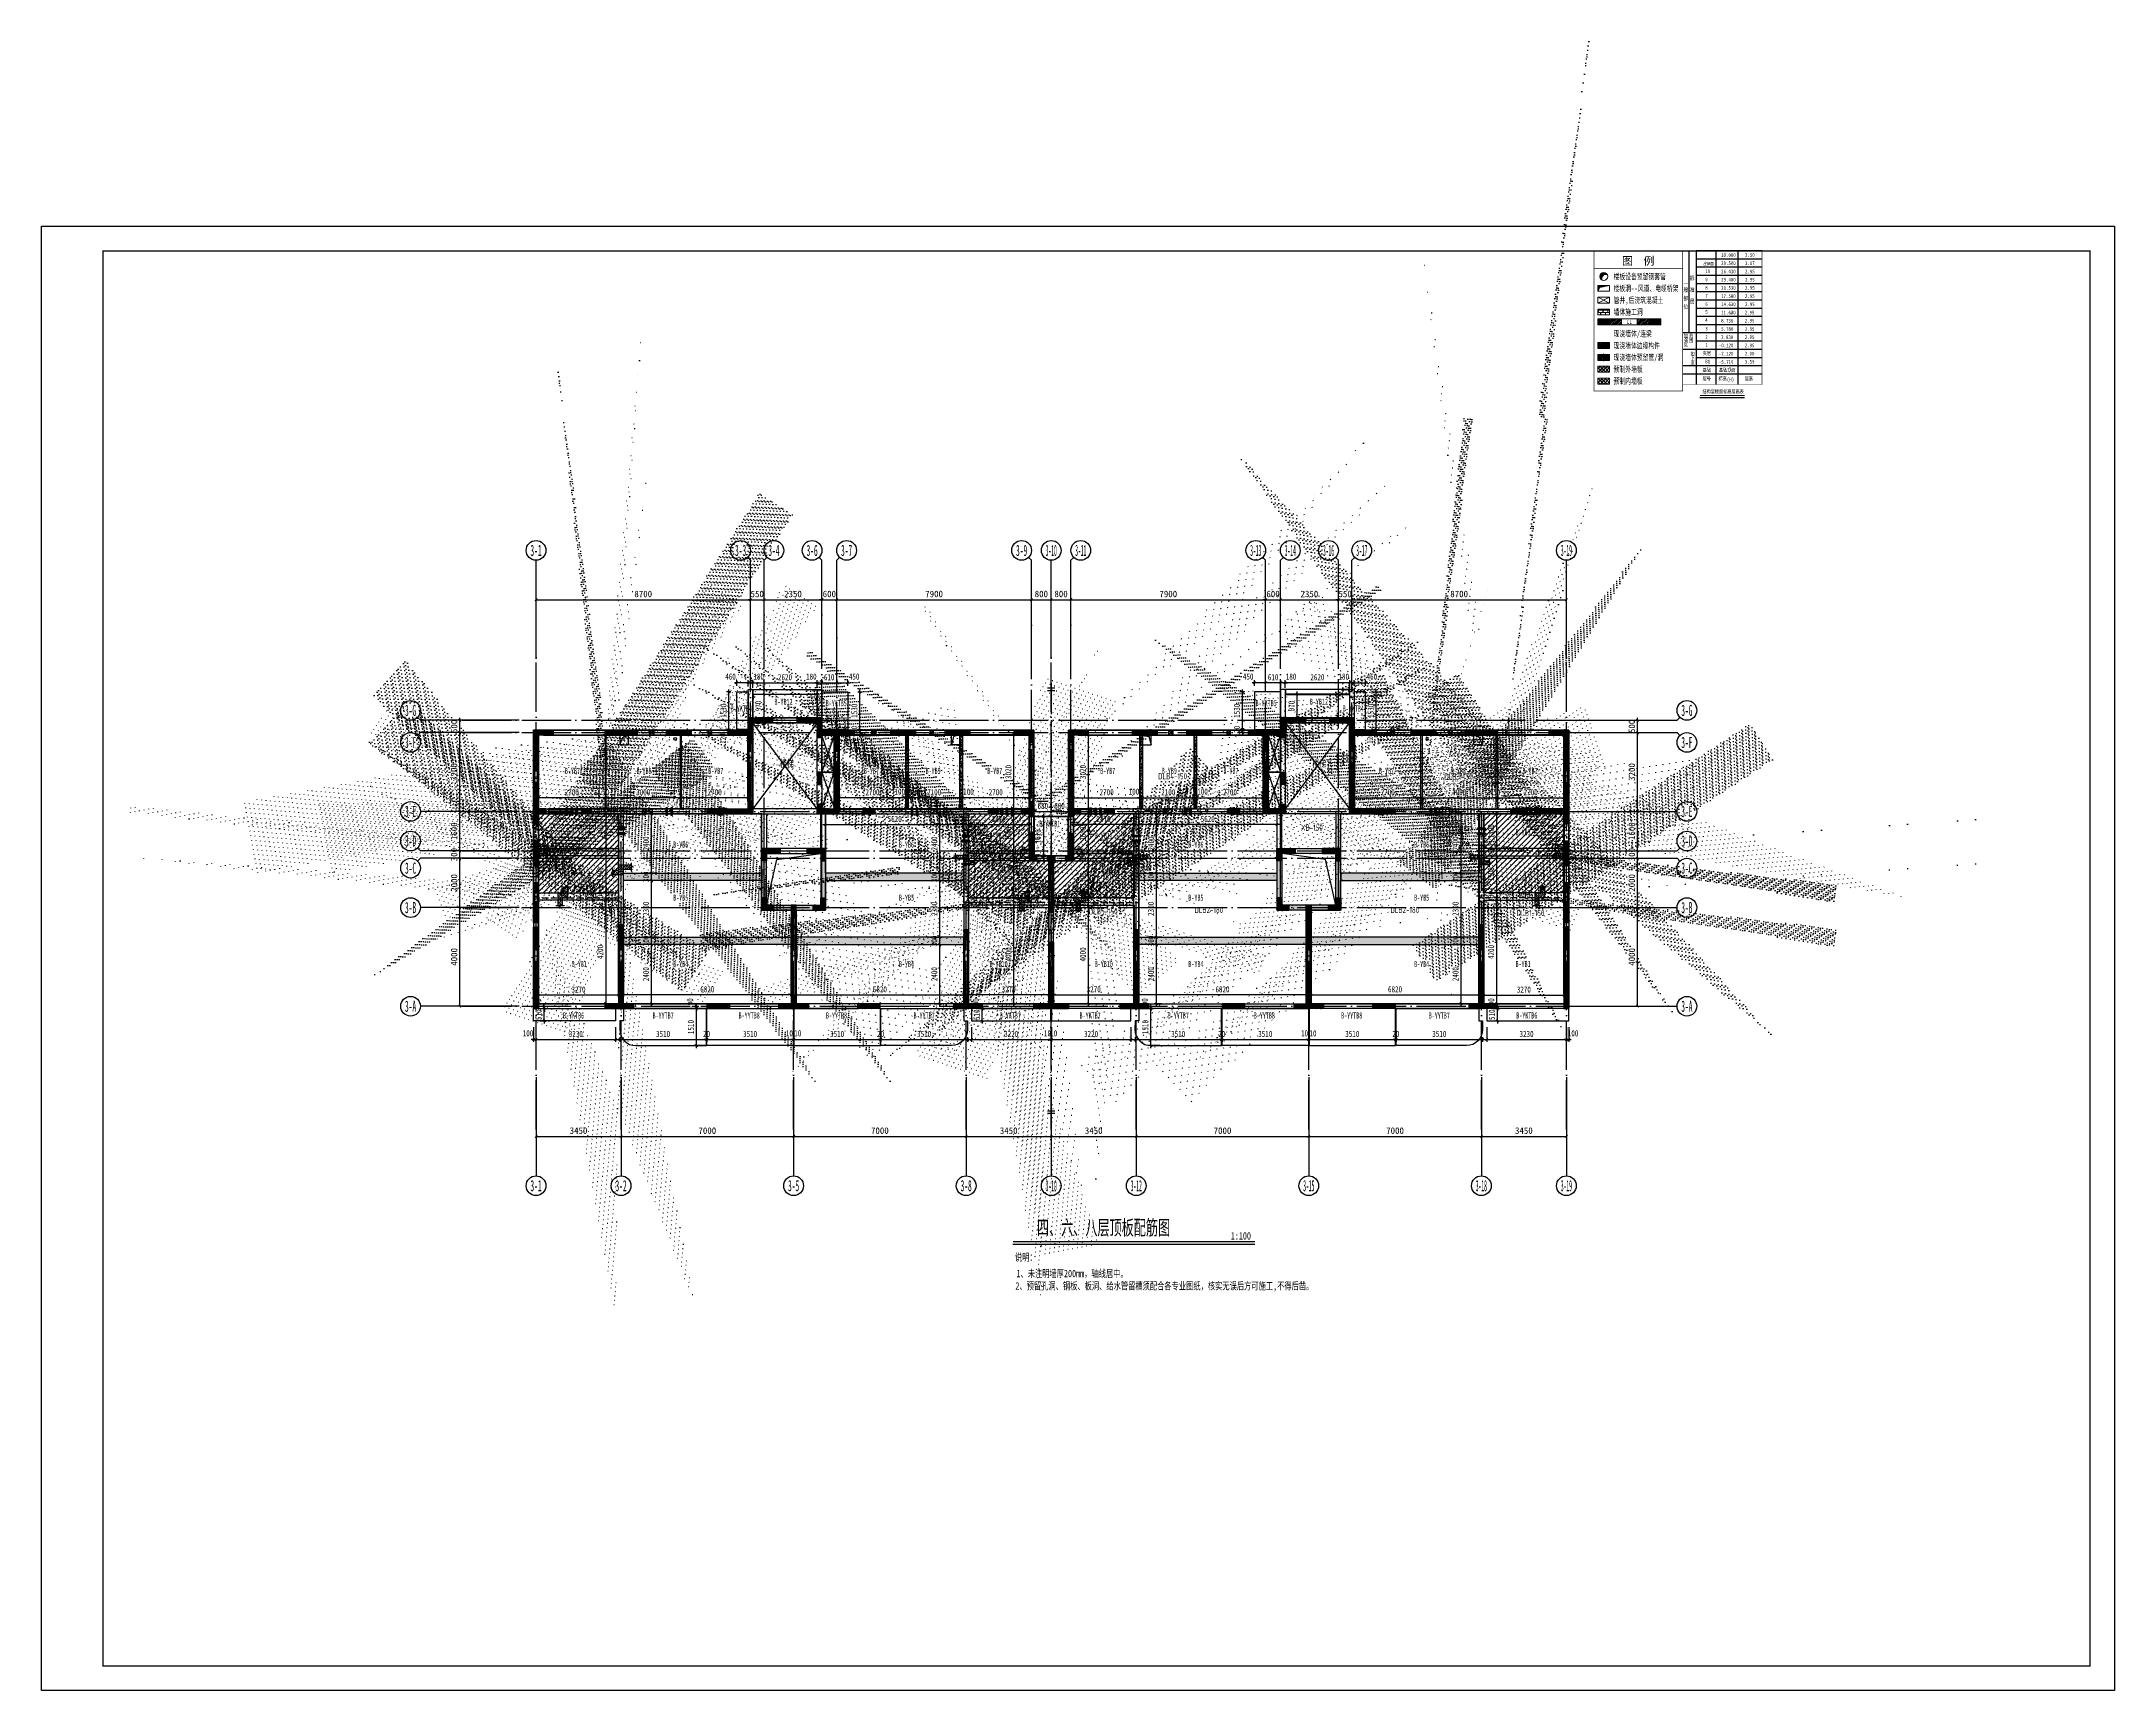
# Model space of a CAD drawing. Extents: x -3200779283 to -8106663, y 659664 to 1123462.
# Drawn here: x -8190763 to -8106663, y 899664 to 966560 of the extents above; entities that cross this region are included whole.
import ezdxf
from ezdxf.enums import TextEntityAlignment as Align
from ezdxf.xclip import XClip

# ---------------------------------------------------------------- set-up
doc = ezdxf.new("R2010")
doc.units = 0
doc.header["$LTSCALE"] = 1000
doc.header["$MEASUREMENT"] = 0
doc.header["$XCLIPFRAME"] = 0
for name, pattern in [('120-墙体$0$CENTER2', [1.125, 0.75, -0.125, 0.125, -0.125]), ('120-墙体$0$CONTINOUS', [0]), ('125-墙体$0$CENTER2', [1.125, 0.75, -0.125, 0.125, -0.125]), ('125-墙体$0$CONTINOUS', [0]), ('125-核心筒-标准层$0$CONTINOUS', [0]), ('3#-轴线$0$DOTE', [2.4200000000000004, 2, -0.2, 0.02, -0.2]), ('3#4#5#$0$DASH', [0.35, 0.25, -0.1]), ('3#4#5#模板$0$CONTINOUS', [0]), ('3#4#5#模板$0$DASH', [0.35, 0.25, -0.1]), ('4#-标准层$0$CENTER', [2, 1.25, -0.25, 0.25, -0.25]), ('4#-标准层$0$CONTINOUS', [0]), ('DASH', [0.35, 0.25, -0.1])]:
    doc.linetypes.add(name, pattern=pattern)
doc.layers.get('Defpoints').update_dxf_attribs({"color": 30, "linetype": 'DASH'})
for name, color, linetype in [('120-墙体$0$DUCT-排烟中心线', 5, '120-墙体$0$CENTER2'), ('120-墙体$0$DUCT-排烟管', 2, 'Continuous'), ('120-墙体$0$DUCT-送风中心线', 5, '120-墙体$0$CENTER2'), ('120-墙体$0$DUCT-送风管', 4, 'Continuous'), ('120-墙体$0$S-SLAB-HOLE', 5, 'Continuous'), ('120-墙体$0$S-WALL', 40, 'Continuous'), ('120-墙体$0$S-WALL-BEAM', 120, 'Continuous'), ('120-墙体$0$S-WALL-COLU', 252, '120-墙体$0$CONTINOUS'), ('120-墙体$0$S-WALL-COLU-HATC', 16, 'Continuous'), ('120-墙体$0$S-WALL-HATC', 253, 'Continuous'), ('120-墙体$0$提结构条件', 7, 'Continuous'), ('120-墙体$0$暖-首层和标准层暖通套管_TZ$0$H-暖洞-剪力墙', 6, 'Continuous'), ('120-墙体$0$暖-首层和标准层暖通套管_TZ$0$H-暖洞-穿梁', 3, 'Continuous'), ('125-墙体$0$DUCT-排烟中心线', 5, '125-墙体$0$CENTER2'), ('125-墙体$0$DUCT-排烟管', 2, 'Continuous'), ('125-墙体$0$DUCT-送风中心线', 5, '125-墙体$0$CENTER2'), ('125-墙体$0$DUCT-送风管', 4, 'Continuous'), ('125-墙体$0$HATCH', 254, 'Continuous'), ('125-墙体$0$S-SLAB-HOLE', 5, 'Continuous'), ('125-墙体$0$S-WALL', 40, 'Continuous'), ('125-墙体$0$S-WALL-BEAM', 120, 'Continuous'), ('125-墙体$0$S-WALL-COLU', 252, '125-墙体$0$CONTINOUS'), ('125-墙体$0$S-WALL-COLU-HATC', 16, 'Continuous'), ('125-墙体$0$S-WALL-HATC', 253, 'Continuous'), ('125-墙体$0$提结构条件', 7, 'Continuous'), ('125-墙体$0$暖-首层和标准层暖通套管_TZ$0$H-暖洞-剪力墙', 6, 'Continuous'), ('125-墙体$0$暖-首层和标准层暖通套管_TZ$0$H-暖洞-穿梁', 3, 'Continuous'), ('125-核心筒-标准层$0$HATCH', 254, 'Continuous'), ('125-核心筒-标准层$0$S-SLAB-HOLE', 5, 'Continuous'), ('125-核心筒-标准层$0$S-WALL', 40, 'Continuous'), ('125-核心筒-标准层$0$S-WALL-BEAM', 120, 'Continuous'), ('125-核心筒-标准层$0$S-WALL-COLU', 252, '125-核心筒-标准层$0$CONTINOUS'), ('125-核心筒-标准层$0$S-WALL-COLU-HATC', 16, 'Continuous'), ('125-核心筒-标准层$0$S-WALL-HATC', 253, 'Continuous'), ('3#-轴线$0$3#-轴号$0$A-ANNO-AXIS-CIRC', 3, 'Continuous'), ('3#-轴线$0$3#-轴号$0$A-ANNO-AXIS-TEXT', 7, 'Continuous'), ('3#-轴线$0$3#-轴号$0$A-ANNO-DIMS', 3, 'Continuous'), ('3#-轴线$0$A-ANNO-DOTE', 10, '3#-轴线$0$DOTE'), ('3#-轴线$0$AXIS_TEXT', 7, 'Continuous'), ('3#4#5#$0$00-板边线', 7, 'Continuous'), ('3#4#5#$0$BORDER', 7, 'Continuous'), ('3#4#5#$0$PC-SLAB', 6, '3#4#5#$0$DASH'), ('3#4#5#$0$S-ANNO-TEXT', 7, 'Continuous'), ('3#4#5#$0$S-DIMS-SLAB', 120, 'Continuous'), ('3#4#5#$0$S-PC-FQ', 4, 'Continuous'), ('3#4#5#$0$S-PC-FQ-WYQ', 4, 'Continuous'), ('3#4#5#$0$S-PC-SLAB', 6, 'Continuous'), ('3#4#5#$0$S-WALL-HATC', 253, 'Continuous'), ('3#4#5#$0$可计入现浇段', 60, 'Continuous'), ('3#4#5#模板$0$BORDER', 7, 'Continuous'), ('3#4#5#模板$0$S-BEAM', 4, 'Continuous'), ('3#4#5#模板$0$S-MECH', 4, 'Continuous'), ('3#4#5#模板$0$S-MECH-TEXT', 4, 'Continuous'), ('3#4#5#模板$0$S-SLAB-TEXT', 120, 'Continuous'), ('3#4#5#模板$0$南北楼-结构布置-地上 -新修改$0$S-ANNO-THIN', 3, 'Continuous'), ('3#4#5#模板$0$南北楼-结构布置-地上 -新修改$0$S-SLAB-HATC', 200, 'Continuous'), ('3#4#5#模板$0$电气提条件', 1, 'Continuous'), ('4#-标准层$0$S-SLAB', 6, 'Continuous'), ('4#-标准层$0$S-SLAB-TEXT', 120, 'Continuous'), ('4#-标准层$0$S-WALL', 40, 'Continuous'), ('4#-标准层$0$S-WALL-BEAM', 120, 'Continuous'), ('4#-标准层$0$S-WALL-COLU', 252, '4#-标准层$0$CONTINOUS'), ('4#-标准层$0$S-WALL-COLU-HATC', 16, 'Continuous'), ('4#-标准层$0$S-WALL-HATC', 253, 'Continuous'), ('4#-标准层$0$THIN', 7, 'Continuous'), ('NUM', 7, 'Continuous'), ('S-ANNO-DIMS', 3, 'Continuous'), ('S-ANNO-TEXT', 7, 'Continuous'), ('层高表$0$PUB_TEXT', 7, 'Continuous'), ('层高表$0$S-ANNO-TEXT', 7, 'Continuous'), ('层高表$0$S-CHINESE', 7, 'Continuous'), ('层高表$0$参照-层高表$0$PUB_TEXT', 7, 'Continuous'), ('层高表$0$参照-层高表$0$S-LINE', 3, 'Continuous'), ('层高表$0$参照-层高表$0$S-LIST', 5, 'Continuous'), ('层高表$0$参照-层高表$0$S-LIST1', 1, 'Continuous')]:
    doc.layers.add(name, color=color, linetype=linetype)
doc.layers.add('3#4#5#$0$结构板边线', color=2, linetype='Continuous', plot=False)
doc.layers.add('3#4#5#模板$0$S-ANNO-SYMB', color=4, linetype='Continuous', lineweight=0)
doc.styles.add('3#-轴线$0$3#-轴号$0$_TCH_AXIS', font='')
doc.styles.add('3#-轴线$0$3#-轴号$0$_TCH_DIM_T3', font='')
doc.styles.add('3#-轴线$0$COMPLEX', font='COMPLEX')
doc.styles.add('3#4#5#$0$外部参照 1$0$宋体', font='', dxfattribs={"width": 0.8})
doc.styles.add('3#4#5#$0$楷体', font='', dxfattribs={"width": 0.7})
doc.styles.add('3#4#5#模板$0$-楷体_GB2312', font='', dxfattribs={"width": 0.8, "height": 3.5})
doc.styles.add('3#4#5#模板$0$-楷体_GB2312-1.0', font='')
doc.styles.add('3#4#5#模板$0$TSSD_Rein', font='tssdeng.shx', dxfattribs={"width": 0.7, "bigfont": 'hztxt.shx'})
doc.styles.add('3#4#5#模板$0$宋体', font='', dxfattribs={"width": 0.8})
doc.styles.add('4#-标准层$0$TSSD_Rein', font='tssdeng.shx', dxfattribs={"width": 0.7, "bigfont": 'hztxt.shx'})
doc.styles.add('宋体', font='', dxfattribs={"width": 0.8})
doc.styles.add('层高表$0$参照-层高表$0$楷体', font='', dxfattribs={"width": 0.7})
doc.styles.add('层高表$0$宋体', font='', dxfattribs={"width": 0.8})
doc.styles.add('层高表$0$楷体', font='simkai.ttf', dxfattribs={"width": 0.7})
doc.styles.add('楷体', font='', dxfattribs={"width": 0.6})
doc.styles.get('3#-轴线$0$3#-轴号$0$_TCH_AXIS').set_extended_font_data('SimSun')
doc.styles.get('3#-轴线$0$3#-轴号$0$_TCH_DIM_T3').set_extended_font_data('SimSun')
doc.styles.get('3#4#5#$0$外部参照 1$0$宋体').set_extended_font_data('SimSun')
doc.styles.get('3#4#5#$0$楷体').set_extended_font_data('KaiTi_GB2312')
doc.styles.get('3#4#5#模板$0$-楷体_GB2312').set_extended_font_data('KaiTi_GB2312')
doc.styles.get('3#4#5#模板$0$-楷体_GB2312-1.0').set_extended_font_data('KaiTi_GB2312')
doc.styles.get('3#4#5#模板$0$宋体').set_extended_font_data('SimSun')
doc.styles.get('宋体').set_extended_font_data('SimSun')
doc.styles.get('层高表$0$参照-层高表$0$楷体').set_extended_font_data('SimSun')
doc.styles.get('层高表$0$宋体').set_extended_font_data('SimSun')
doc.styles.get('楷体').set_extended_font_data('KaiTi_GB2312')
doc.dimstyles.new('3#-轴线$0$3#-轴号$0$_TCH_ARCH&&100', dxfattribs={"dimtxt": 264.3459915611814, "dimasz": 100, "dimexe": 250, "dimexo": 300, "dimgap": 100, "dimtad": 1, "dimdec": 0, "dimzin": 0, "dimdsep": 46, "dimtxsty": '3#-轴线$0$3#-轴号$0$_TCH_DIM_T3', "dimblk": '3#-轴线$0$3#-轴号$0$_ArchTick', "dimcen": 0.09, "dimclrt": 7, "dimazin": 2, "dimtfac": 1, "dimtdec": 0, "dimtix": 1, "dimtmove": 2, "dimatfit": 3, "dimfxl": 100, "dimtolj": 1, "dimtzin": 0, "dimarcsym": 0})
doc.dimstyles.new('3#4#5#$0$TSSD_100_100', dxfattribs={"dimtxt": 250, "dimasz": 100, "dimexe": 100, "dimexo": 250, "dimgap": 100, "dimtad": 1, "dimdec": 0, "dimzin": 0, "dimdsep": 46, "dimtxsty": '3#4#5#$0$楷体', "dimblk": '3#4#5#$0$_ArchTick', "dimcen": 0, "dimdle": 100, "dimclrt": 7, "dimadec": 0, "dimazin": 0, "dimtfac": 1, "dimtdec": 0, "dimtix": 1, "dimtmove": 2, "dimatfit": 3, "dimfxl": 1, "dimtolj": 1, "dimtzin": 0, "dimarcsym": 0})
pattern_1 = [(45, (-65372.21357892817, -534421.2561658974), (-88.38834764831843, 88.38834764831844), []), (135, (-65372.21357892817, -534421.2561658974), (-88.38834764831844, -88.38834764831843), [])]
pattern_2 = [(45, (46627.78642107183, -635021.2561658974), (-44.19417382415921, 44.19417382415922), [])]
pattern_3 = [(45, (47227.78642107183, -634421.2561658974), (-44.19417382415921, 44.19417382415922), [])]
pattern_4 = [(45, (-7702.687107387464, -122599.998702767), (-112.2532015133644, 112.2532015133644), [])]
pattern_5 = [(225, (-76240.41036994423, 14928.68641716003), (89.8025612106915, -89.80256121069156), []), (225, (-76330.21296994417, 14928.68641716003), (89.8025612106915, -89.80256121069156), [63.5, -31.75])]
pattern_6 = [(225, (-650407.2216447918, -531464.0182287013), (26.94076836320745, -26.94076836320746), []), (315, (-650407.2216447918, -531464.0182287013), (26.94076836320746, 26.94076836320745), [])]
pattern_7 = [(225, (-650407.2216447843, -531614.0182259246), (26.94076836320745, -26.94076836320746), []), (315, (-650407.2216447843, -531614.0182259246), (26.94076836320746, 26.94076836320745), [])]
pattern_8 = [(269.994290487128, (110828.0983717282, 3091305.449310958), (10.82344901253679, -18.75107864760912), [12.5, -25]), (29.99429048712797, (110828.0983717282, 3091305.449310958), (10.82718595092106, 18.74892112522701), [12.5, -25]), (329.994290487128, (110828.0983717282, 3091305.449310958), (21.65063496345785, -0.002157522382106803), [-25, 12.5])]
pattern_9 = [(0, (-47688.61209499254, -30845.90377062542), (0, 160), []), (90, (-47688.61209499254, -30845.90377062542), (-160, 160), [160, -160])]
pattern_10 = [(49.99999999999999, (-8159258.836946376, 695866.7864113265), (71.72601826007535, -6.275213498259511), [7.5, -82.5]), (355, (-8159258.836946376, 695866.7864113265), (-13.8751333613, 75.21921337000119), [6, -66]), (100.4514, (-8159252.859778376, 695866.2634773265), (57.85093817140216, 68.94395420609536), [6.374018999999974, -70.11421119999957]), (46.18420000000002, (-8159258.836946376, 695886.7864113265), (106.7241048625644, -16.55190143290181), [11.24999999999991, -123.7499999999992]), (96.6356, (-8159249.943271876, 695885.4070806265), (93.46627055487033, 97.41178709004417), [9.561028799999999, -105.1713]), (351.1842, (-8159258.836946376, 695886.7864113265), (93.46619451336272, 97.41186009253246), [9, -99]), (21, (-8159248.836946376, 695881.7864113265), (59.69070521184616, -40.26188906653388), [7.5, -82.5]), (326.0000000000001, (-8159248.836946376, 695881.7864113265), (24.33153319215817, 72.5150045046853), [6, -66]), (71.4514, (-8159243.862723076, 695878.4312507265), (84.02226285814899, 32.25304967099524), [6.374019000000001, -70.1142112]), (37.50000000000001, (-8159258.836946376, 695866.7864113265), (1.215985531729067, 33.28938538313115), [0, -65.19999999999999, 0, -67, 0, -66.25]), (7.499999999999999, (-8159258.836946376, 695866.7864113265), (26.30695374421486, 39.44117118823603), [0, -38.2, 0, -63.7, 0, -25.25]), (327.5, (-8159281.136946376, 695866.7864113265), (53.3822436172409, -2.255487173437976), [0, -25, 0, -78, 0, -103.5]), (317.5, (-8159291.136946376, 695866.7864113265), (58.31861693423862, 10.01049823323177), [0, -32.5, 0, -51.8, 0, -73.5])]
pattern_11 = [(45, (-8159258.836946376, 695866.7864113265), (-22.09708691207961, 22.09708691207961), [])]

# ---------------------------------------------------------------- blocks, each defined once
blk = doc.blocks.new('A$C635F6008')
at = {"layer": 'NUM', "style": '楷体', "width": 0.7}
for s, p in [('说明：', (160.9217394852312, 2800.161014204728)), ('   1、未注明墙厚200mm，轴线居中。', (-272.839094009134, 2140.780232002842)), ('2、预留孔洞、钢板、板洞、给水管留槽须配合各专业图纸，核实无误后方可施工,不得后凿。', (177.268082281691, 1636.493351295474))]:
    blk.add_text(s, height=300, dxfattribs=at).set_placement(p, align=Align.BOTTOM_LEFT)
blk = doc.blocks.new('层高表')
at = {"layer": '层高表$0$参照-层高表$0$S-LINE'}
for p, q in [((-60543.05279142666, -1789.378009283217), (-60543.43160292914, 3205.628662636213)), ((-60262.08612614337, 3205.628662636213), (-60261.56886051624, -3881.871329645161)), ((-57594.43483294453, 2872.295329302549), (-60262.05616144373, 2872.295329302608)), ((-57593.91756738396, 2538.961995969177), (-60262.02619674406, 2538.961995969235)), ((-59472.14127427735, 3205.628662636154), (-59471.62400865022, -3881.871329645161)), ((-58578.9558868747, 3205.628662636154), (-58578.43862124757, -3881.871329645161)), ((-52319.43948364421, -1789.378009283217), (-52319.81829514669, 3205.628662636213)), ((-52038.47281836093, 3205.628662636213), (-52037.95555273379, -3881.871329645161)), ((-49370.82152516209, 2872.295329302549), (-52038.44285366125, 2872.295329302608)), ((-49370.30425960151, 2538.961995969177), (-52038.41288896161, 2538.961995969235)), ((-51248.5279664949, 3205.628662636154), (-51248.01070086777, -3881.871329645161)), ((-50355.34257909225, 3205.628662636154), (-50354.82531346512, -3881.871329645161)), ((-57592.23854166295, 2205.628662635863), (-60259.79994076281, 2205.628662635922)), ((-57592.78761448342, 1872.295329302491), (-60259.76997606317, 1872.295329302608)), ((-57592.78761448342, 1872.295329302491), (-60259.76997606317, 1872.295329302608)), ((-49368.62523388051, 2205.628662635863), (-52036.18663298036, 2205.628662635922)), ((-49369.17430670097, 1872.295329302491), (-52036.15666828072, 1872.295329302608)), ((-49369.17430670097, 1872.295329302491), (-52036.15666828072, 1872.295329302608)), ((-38684.44584160059, -1789.378009283217), (-38684.7647237076, 1872.295329302608)), ((-38403.41924692184, 1872.295329302608), (-38402.96191069018, -3881.871329645161)), ((-35735.79607585873, 1872.295329302549), (-38403.4174043579, 1872.295329302608)), ((-37613.47439505582, 1872.295329302608), (-37613.01705882416, -3881.871329645161)), ((-36720.28900765316, 1872.295329302549), (-36719.8316714215, -3881.871329645161)), ((-57594.43483294456, 872.2953293025494), (-60261.99623204442, 872.2953293026076)), ((-57593.33668730376, 1538.961995969177), (-60259.74001136349, 1538.961995969177)), ((-57593.88576012422, 1205.628662635863), (-60259.71004666382, 1205.628662635922)), ((-49370.82152516211, 872.2953293025494), (-52038.38292426197, 872.2953293026076)), ((-49369.72337952131, 1538.961995969177), (-52036.12670358105, 1538.961995969177)), ((-49370.27245234177, 1205.628662635863), (-52036.09673888137, 1205.628662635922)), ((-45271.88009783061, -1789.378009283217), (-45272.19897993762, 1538.961995969294)), ((-44990.85350315185, 1538.961995969235), (-44990.3961669202, -3881.871329645161)), ((-42323.23033208874, 1538.961995969177), (-44990.85166058791, 1538.961995969294)), ((-42323.26213934852, 872.2953293025494), (-44990.82353844837, 872.2953293026076)), ((-42322.71306652817, 1205.628662635863), (-44990.82169588824, 1205.628662635922)), ((-42322.71306652817, 1205.628662635863), (-44988.53735306778, 1205.628662635922)), ((-44200.90865128583, 1538.961995969235), (-44200.45131505418, -3881.871329645161)), ((-43307.72326388318, 1538.961995969235), (-43307.26592765152, -3881.871329645161)), ((-35735.85437616598, 1205.628662635863), (-38403.41577526584, 1205.628662635922)), ((-35735.85437616601, 1205.628662635863), (-38403.41577526586, 1205.628662635922)), ((-35735.8278831185, 872.2953293025494), (-38403.38928221836, 872.2953293026076)), ((-35735.8278831185, 872.2953293025494), (-38403.38928221836, 872.2953293026076)), ((-35735.27881029816, 1538.961995969235), (-38403.38743965823, 1538.961995969235)), ((-35735.27881029816, 1538.961995969235), (-38401.10309683776, 1538.961995969235)), ((-33119.92646489013, -1789.378009283217), (-33120.24534699714, 1538.961995969294)), ((-32838.89987021137, 1538.961995969235), (-32838.44253397972, -3881.871329645161)), ((-30171.27669914826, 1538.961995969177), (-32838.89802764746, 1538.961995969294)), ((-30171.30850640804, 872.2953293025494), (-32838.86990550789, 872.2953293026076)), ((-30170.75943358769, 1205.628662635863), (-32838.86806294779, 1205.628662635922)), ((-30170.75943358769, 1205.628662635863), (-32836.5837201273, 1205.628662635922)), ((-32048.95501834535, 1538.961995969235), (-32048.4976821137, -3881.871329645161)), ((-31155.7696309427, 1538.961995969235), (-31155.31229471104, -3881.871329645161)), ((-57594.98390576502, 538.9619959691772), (-60261.96626734477, 538.9619959692354)), ((-57594.98390576502, 538.9619959691772), (-60261.96626734477, 538.9619959692354)), ((-57595.53297858537, 205.6286626358633), (-60261.9363026451, 205.6286626358633)), ((-49371.37059798258, 538.9619959691772), (-52038.35295956233, 538.9619959692354)), ((-49371.37059798258, 538.9619959691772), (-52038.35295956233, 538.9619959692354)), ((-49371.91967080292, 205.6286626358633), (-52038.32299486265, 205.6286626358633)), ((-42323.81121216898, 538.9619959691772), (-44990.79357374873, 538.9619959692354)), ((-42323.81121216898, 538.9619959691772), (-44990.79357374873, 538.9619959692354)), ((-42324.36028498932, 205.6286626358633), (-44990.76360904906, 205.6286626358633)), ((-35736.37695593896, 538.9619959691772), (-38403.35931751871, 538.9619959692354)), ((-35736.37695593896, 538.9619959691772), (-38403.35931751871, 538.9619959692354)), ((-35736.92602875931, 205.6286626358633), (-38403.32935281904, 205.6286626358633)), ((-30171.8575792285, 538.9619959691772), (-32838.83994080825, 538.9619959692354)), ((-30171.8575792285, 538.9619959691772), (-32838.83994080825, 538.9619959692354)), ((-30172.40665204884, 205.6286626358633), (-32838.80997610858, 205.6286626358633)), ((-57596.08205140583, -127.7046706974506), (-60261.90633794543, -127.7046706973924)), ((-57596.63112422617, -461.0380040308228), (-60261.87637324579, -461.0380040308228)), ((-57597.18019704652, -794.3713373641949), (-60261.84640854615, -794.3713373640785)), ((-49372.46874362338, -127.7046706974506), (-52038.29303016298, -127.7046706973924)), ((-49373.01781644372, -461.0380040308228), (-52038.26306546334, -461.0380040308228)), ((-49373.56688926407, -794.3713373641949), (-52038.2331007637, -794.3713373640785)), ((-42324.90935780978, -127.7046706974506), (-44990.73364434938, -127.7046706973924)), ((-42325.45843063013, -461.0380040308228), (-44990.70367964974, -461.0380040308228)), ((-42326.00750345047, -794.3713373641949), (-44990.6737149501, -794.3713373640785)), ((-35737.47510157977, -127.7046706974506), (-38403.29938811937, -127.7046706973924)), ((-35738.02417440011, -461.0380040308228), (-38403.26942341973, -461.0380040308228)), ((-35738.57324722045, -794.3713373641949), (-38403.23945872008, -794.3713373640785)), ((-30172.9557248693, -127.7046706974506), (-32838.7800114089, -127.7046706973924)), ((-30173.50479768965, -461.0380040308228), (-32838.75004670926, -461.0380040308228)), ((-30174.05387050999, -794.3713373641949), (-32838.72008200962, -794.3713373640785)), ((-57597.72926986698, -1127.704670697451), (-60261.81644384647, -1127.704670697334)), ((-57597.69930516731, -1461.038004030765), (-60261.7864791468, -1461.038004030648)), ((-49374.11596208453, -1127.704670697451), (-52038.20313606402, -1127.704670697334)), ((-49374.08599738486, -1461.038004030765), (-52038.17317136435, -1461.038004030648)), ((-42326.55657627093, -1127.704670697451), (-44990.64375025043, -1127.704670697334)), ((-42326.52661157126, -1461.038004030765), (-44990.61378555075, -1461.038004030648)), ((-35739.12232004091, -1127.704670697451), (-38403.20949402041, -1127.704670697334)), ((-35739.09235534124, -1461.038004030765), (-38403.17952932074, -1461.038004030648)), ((-30174.60294333045, -1127.704670697451), (-32838.69011730995, -1127.704670697334)), ((-30174.57297863078, -1461.038004030765), (-32838.66015261027, -1461.038004030648)), ((-57599.92556114847, -2461.038004030765), (-60813.96637460761, -2461.038004030648)), ((-57599.0188598411, -1789.378009283217), (-60813.8386500988, -1789.378009283217)), ((-57606.93394078838, -2127.704670697451), (-60261.72654974752, -2127.704670697334)), ((-49376.31225336602, -2461.038004030765), (-52590.35306682516, -2461.038004030648)), ((-49375.40555205866, -1789.378009283217), (-52590.22534231635, -1789.378009283217)), ((-49383.32063300593, -2127.704670697451), (-52038.11324196504, -2127.704670697334)), ((-42328.75286755242, -2461.038004030765), (-45542.79368101156, -2461.038004030648)), ((-42327.84616624506, -1789.378009283217), (-45542.66595650275, -1789.378009283217)), ((-42335.76124719233, -2127.704670697451), (-44990.55385615144, -2127.704670697334)), ((-35741.31861132241, -2461.038004030765), (-38955.35942478155, -2461.038004030648)), ((-35740.41191001504, -1789.378009283217), (-38955.23170027274, -1789.378009283217)), ((-35748.32699096232, -2127.704670697451), (-38403.11959992145, -2127.704670697334)), ((-30176.79923461194, -2461.038004030765), (-33390.84004807108, -2461.038004030648)), ((-30175.89253330458, -1789.378009283217), (-33390.71232356227, -1789.378009283217)), ((-30183.80761425185, -2127.704670697451), (-32838.60022321099, -2127.704670697334)), ((-58586.64290636024, -3127.704670697392), (-60823.28521243206, -3127.704670697392)), ((-58586.64290636024, -3127.704670697451), (-60262.54346230489, -3127.704670697392)), ((-57600.47463396893, -2794.371337364078), (-60261.66662034817, -2794.37133736402)), ((-57601.02370678927, -3127.704670697451), (-58586.64290636024, -3127.704670697392)), ((-50363.02959857779, -3127.704670697392), (-52599.67190464961, -3127.704670697392)), ((-50363.02959857779, -3127.704670697451), (-52038.93015452244, -3127.704670697392)), ((-49376.86132618648, -2794.371337364078), (-52038.05331256572, -2794.37133736402)), ((-49377.41039900683, -3127.704670697451), (-50363.02959857779, -3127.704670697392)), ((-43315.47021276419, -3127.704670697392), (-45552.11251883602, -3127.704670697392)), ((-43315.47021276419, -3127.704670697451), (-44991.37076870885, -3127.704670697392)), ((-42329.30194037288, -2794.371337364078), (-44990.49392675213, -2794.37133736402)), ((-42329.85101319323, -3127.704670697451), (-43315.47021276419, -3127.704670697392)), ((-36728.03595653418, -3127.704670697392), (-38964.678262606, -3127.704670697392)), ((-36728.03595653418, -3127.704670697451), (-38403.93651247883, -3127.704670697392)), ((-35741.86768414287, -2794.371337364078), (-38403.05967052211, -2794.37133736402)), ((-35742.41675696321, -3127.704670697451), (-36728.03595653418, -3127.704670697392)), ((-31163.51657982371, -3127.704670697392), (-33400.15888589554, -3127.704670697392)), ((-31163.51657982371, -3127.704670697451), (-32839.41713576837, -3127.704670697392)), ((-30177.3483074324, -2794.371337364078), (-32838.54029381165, -2794.37133736402)), ((-30177.89738025275, -3127.704670697451), (-31163.51657982371, -3127.704670697392)), ((-57592.8194216766, -3461.038004030765), (-60813.83865007598, -3461.038004030706)), ((-57592.8194216766, -3461.038004030765), (-60813.83865007598, -3461.038004030706)), ((-57601.57277960962, -3461.038004030706), (-58587.19197918058, -3461.038004030706)), ((-57601.57277960962, -3461.038004030706), (-58587.19197918058, -3461.038004030706)), ((-49369.20611389415, -3461.038004030765), (-52590.22534229353, -3461.038004030706)), ((-49369.20611389415, -3461.038004030765), (-52590.22534229353, -3461.038004030706)), ((-49377.95947182717, -3461.038004030706), (-50363.57867139814, -3461.038004030706)), ((-49377.95947182717, -3461.038004030706), (-50363.57867139814, -3461.038004030706)), ((-42321.64672808055, -3461.038004030765), (-45542.66595647993, -3461.038004030706)), ((-42321.64672808055, -3461.038004030765), (-45542.66595647993, -3461.038004030706)), ((-42330.40008601357, -3461.038004030706), (-43316.01928558454, -3461.038004030706)), ((-42330.40008601357, -3461.038004030706), (-43316.01928558454, -3461.038004030706)), ((-35734.21247185054, -3461.038004030765), (-38955.23170024992, -3461.038004030706)), ((-35734.21247185054, -3461.038004030765), (-38955.23170024992, -3461.038004030706)), ((-35742.96582978356, -3461.038004030706), (-36728.58502935452, -3461.038004030706)), ((-35742.96582978356, -3461.038004030706), (-36728.58502935452, -3461.038004030706)), ((-30169.69309514007, -3461.038004030765), (-33390.71232353945, -3461.038004030706)), ((-30169.69309514007, -3461.038004030765), (-33390.71232353945, -3461.038004030706)), ((-30178.44645307309, -3461.038004030706), (-31164.06565264406, -3461.038004030706)), ((-30178.44645307309, -3461.038004030706), (-31164.06565264406, -3461.038004030706)), ((-60111.15165588891, -4404.867223178386), (-58299.03764910685, -4404.867223178386)), ((-51887.53834810646, -4404.867223178386), (-50075.4243413244, -4404.867223178386)), ((-44839.97896229287, -4404.867223178386), (-43027.8649555108, -4404.867223178386)), ((-38252.54470606285, -4404.867223178386), (-36440.43069928078, -4404.867223178386)), ((-32688.02532935239, -4404.867223178386), (-30875.91132257032, -4404.867223178386))]:
    blk.add_line(p, q, dxfattribs=at)
at = {"layer": '层高表$0$参照-层高表$0$S-LIST', "const_width": 37.5}
for points in [[(-60103.26977961199, -4329.820862581953), (-58295.09851956778, -4329.820862581953)], [(-51879.65647182954, -4329.820862581953), (-50071.48521178533, -4329.820862581953)], [(-44832.09708601594, -4329.820862581953), (-43023.92582597173, -4329.820862581953)], [(-38244.66282978593, -4329.820862581953), (-36436.49156974172, -4329.820862581953)], [(-32680.14345307546, -4329.820862581953), (-30871.97219303125, -4329.820862581953)]]:
    blk.add_lwpolyline(points, dxfattribs=at)
at = {"layer": '层高表$0$参照-层高表$0$S-LIST1', "const_width": 18.75}
for points in [[(-60814.35591570323, 3205.628662636213), (-57592.81942167657, 3205.628662636213), (-57592.8194216766, -3881.871329645219), (-60814.35591570326, -3881.871329645219)], [(-52590.74260792078, 3205.628662636213), (-49369.20611389412, 3205.628662636213), (-49369.20611389415, -3881.871329645219), (-52590.74260792081, -3881.871329645219)], [(-38955.68903648169, 1872.295329302608), (-35734.15254245503, 1872.295329302608), (-35734.21247185054, -3881.871329645219), (-38955.7489658772, -3881.871329645219)], [(-45543.12329271171, 1538.961995969294), (-42321.58679868505, 1538.961995969294), (-42321.64672808055, -3881.871329645219), (-45543.18322210721, -3881.871329645219)], [(-33391.16965977123, 1538.961995969294), (-30169.63316574457, 1538.961995969294), (-30169.69309514007, -3881.871329645219), (-33391.22958916673, -3881.871329645219)]]:
    blk.add_lwpolyline(points, close=True, dxfattribs=at)
for points in [[(-57592.8194216766, -3461.038004030765), (-60813.83865007598, -3461.038004030706)], [(-49369.20611389415, -3461.038004030765), (-52590.22534229353, -3461.038004030706)], [(-42321.64672808055, -3461.038004030765), (-45542.66595647993, -3461.038004030706)], [(-35734.21247185054, -3461.038004030765), (-38955.23170024992, -3461.038004030706)], [(-30169.69309514007, -3461.038004030765), (-33390.71232353945, -3461.038004030706)]]:
    blk.add_lwpolyline(points, dxfattribs=at)
at = {"layer": '层高表$0$PUB_TEXT', "style": '层高表$0$楷体', "width": 0.8}
for s, p in [('加', (-60679.0203172935, -1898.011449621874)), ('强', (-60679.0203172935, -2078.191449621576)), ('区', (-60679.0203172935, -2258.371449621744)), ('范', (-60467.88919224383, -1907.224515502225)), ('围', (-60467.88919224383, -2087.404515501927)), ('加', (-52455.40700951105, -1898.011449621874)), ('强', (-52455.40700951105, -2078.191449621576)), ('区', (-52455.40700951105, -2258.371449621744)), ('范', (-52244.27588446139, -1907.224515502225)), ('围', (-52244.27588446139, -2087.404515501927)), ('加', (-45407.84762369745, -1898.011449621874)), ('强', (-45407.84762369745, -2078.191449621576)), ('区', (-45407.84762369745, -2258.371449621744)), ('范', (-45196.71649864779, -1907.224515502225)), ('围', (-45196.71649864779, -2087.404515501927)), ('加', (-38820.41336746744, -1898.011449621874)), ('强', (-38820.41336746744, -2078.191449621576)), ('区', (-38820.41336746744, -2258.371449621744)), ('范', (-38609.28224241777, -1907.224515502225)), ('围', (-38609.28224241777, -2087.404515501927)), ('加', (-33255.89399075697, -1898.011449621874)), ('强', (-33255.89399075697, -2078.191449621576)), ('区', (-33255.89399075697, -2258.371449621744)), ('范', (-33044.76286570731, -1907.224515502225)), ('围', (-33044.76286570731, -2087.404515501927)), ('地', (-60408.09600456365, -2621.272698254907)), ('下', (-60408.09600456365, -2801.452698254958)), ('室', (-60408.09600456365, -2981.632698254893)), ('地', (-52184.4826967812, -2621.272698254907)), ('下', (-52184.4826967812, -2801.452698254958)), ('室', (-52184.4826967812, -2981.632698254893)), ('地', (-45136.9233109676, -2621.272698254907)), ('下', (-45136.9233109676, -2801.452698254958)), ('室', (-45136.9233109676, -2981.632698254893)), ('地', (-38549.48905473758, -2621.272698254907)), ('下', (-38549.48905473758, -2801.452698254958)), ('室', (-38549.48905473758, -2981.632698254893)), ('地', (-32984.96967802712, -2621.272698254907)), ('下', (-32984.96967802712, -2801.452698254958)), ('室', (-32984.96967802712, -2981.632698254893))]:
    blk.add_text(s, height=150, dxfattribs=at).set_placement(p, align=Align.MIDDLE)
at = {"layer": '层高表$0$S-ANNO-TEXT', "linetype": 'Continuous', "style": '层高表$0$宋体', "width": 0.75}
for s, p in [('1#', (-58760.41685035155, 7258.70723039133)), ('2#', (-50995.37559681665, 7258.70723039133)), ('3#', (-43792.06926846746, 7258.70723039133)), ('4#', (-37610.01874141226, 7258.70723039133)), ('5#', (-31990.92350734392, 7258.70723039133)), ('15/-1', (-58760.41685035155, 4513.602812548168)), ('15/-1', (-50995.37559681665, 4513.602812548168)), ('10/-1', (-43867.54201976885, 4513.602812548168)), ('11/-1', (-37356.62451107148, 4513.602812548168)), ('9/-1', (-31955.43735058856, 4513.602812548168))]:
    blk.add_text(s, height=600, dxfattribs=at).set_placement(p, align=Align.BOTTOM_CENTER)
at = {"layer": '层高表$0$S-CHINESE', "style": '层高表$0$楷体', "width": 0.8}
for s, p in [('般', (-60685.52302454729, -34.9091426160885)), ('一', (-60685.52302454729, 193.903229548072)), ('标', (-60425.53874522811, 436.6492144322256)), ('准', (-60425.53874522811, -31.9973387112841)), ('般', (-52461.90971676484, -34.9091426160885)), ('一', (-52461.90971676484, 193.903229548072)), ('标', (-52201.92543744567, 436.6492144322256)), ('准', (-52201.92543744567, -31.9973387112841)), ('般', (-45414.35033095125, -34.9091426160885)), ('一', (-45414.35033095125, 193.903229548072)), ('标', (-45154.36605163207, 436.6492144322256)), ('准', (-45154.36605163207, -31.9973387112841)), ('般', (-38826.91607472123, -34.9091426160885)), ('一', (-38826.91607472123, 193.903229548072)), ('标', (-38566.93179540205, 436.6492144322256)), ('准', (-38566.93179540205, -31.9973387112841)), ('般', (-33262.39669801077, -34.9091426160885)), ('一', (-33262.39669801077, 193.903229548072)), ('标', (-33002.41241869159, 436.6492144322256)), ('准', (-33002.41241869159, -31.9973387112841)), ('位', (-60685.52302454729, -720.286079459067)), ('部', (-60685.52302454729, -379.7857689964585)), ('层', (-60425.53874522811, -509.2113983129966)), ('位', (-52461.90971676484, -720.286079459067)), ('部', (-52461.90971676484, -379.7857689964585)), ('层', (-52201.92543744567, -509.2113983129966)), ('位', (-45414.35033095125, -720.286079459067)), ('部', (-45414.35033095125, -379.7857689964585)), ('层', (-45154.36605163207, -509.2113983129966)), ('位', (-38826.91607472123, -720.286079459067)), ('部', (-38826.91607472123, -379.7857689964585)), ('层', (-38566.93179540205, -509.2113983129966)), ('位', (-33262.39669801077, -720.286079459067)), ('部', (-33262.39669801077, -379.7857689964585)), ('层', (-33002.41241869159, -509.2113983129966))]:
    blk.add_text(s, height=168.75, dxfattribs=at).set_placement(p, align=Align.MIDDLE)
at = {"layer": '层高表$0$参照-层高表$0$PUB_TEXT', "style": '层高表$0$参照-层高表$0$楷体'}
for s, height, width, p in [('出屋面', 125, 0.8, (-59971.68306967546, 2622.094870222732)), ('44.900', 150, 0.8, (-59249.59611009224, 2630.851427820686)), ('48.400', 150, 0.8, (-59240.66681336344, 2964.184761154291)), ('3.50', 150, 0.8, (-58281.76118195744, 2630.85142782086)), ('出屋面', 125, 0.8, (-51748.06976189301, 2622.094870222732)), ('44.900', 150, 0.8, (-51025.98280230979, 2630.851427820686)), ('48.400', 150, 0.8, (-51017.05350558099, 2964.184761154291)), ('3.90', 150, 0.8, (-50058.14787417499, 2630.85142782086)), ('15', 150, 0.8, (-59893.32813763598, 2307.437638476491)), ('14', 150, 0.8, (-59893.32813763598, 1974.104305143119)), ('13', 150, 0.8, (-59893.32813763598, 1640.770971809805)), ('41.880', 150, 0.6, (-59432.13721755403, 2297.518094487372)), ('38.880', 150, 0.8, (-59247.91708437135, 1964.184761154)), ('35.880', 150, 0.8, (-59247.91708437135, 1630.851427820686)), ('/42.000', 150, 0.6, (-59041.18911852589, 2297.518094487372)), ('3.00/3.12', 150, 0.8, (-58473.66243261716, 1964.184761153942)), ('3.02', 150, 0.8, (-58287.81081978505, 2297.518094487255)), ('3.00', 150, 0.8, (-58280.08215616996, 1630.851427820628)), ('15', 150, 0.8, (-51669.71482985353, 2307.437638476491)), ('14', 150, 0.8, (-51669.71482985353, 1974.104305143119)), ('13', 150, 0.8, (-51669.71482985353, 1640.770971809805)), ('41.880', 150, 0.8, (-51024.3037765889, 2297.518094487372)), ('38.880', 150, 0.8, (-51024.3037765889, 1964.184761154)), ('35.880', 150, 0.8, (-51024.3037765889, 1630.851427820686)), ('3.00', 150, 0.8, (-50056.46884838751, 1964.184761153942)), ('3.00', 150, 0.8, (-50056.46884838751, 1630.851427820628)), ('3.02', 150, 0.8, (-50055.91977556716, 2297.518094487255)), ('35.950', 150, 0.8, (-37390.95735300644, 1630.851427820744)), ('3.50', 150, 0.8, (-36423.12242487163, 1630.85142782086)), ('11', 150, 0.8, (-59895.52442891759, 974.1043051431188)), ('12', 150, 0.8, (-59893.32813763598, 1307.437638476491)), ('29.880', 150, 0.8, (-59250.11337565296, 964.1847611539997)), ('32.880', 150, 0.8, (-59247.91708437135, 1297.518094487372)), ('3.00', 150, 0.8, (-58280.08215616996, 1297.518094487314)), ('3.00', 150, 0.8, (-58280.05782856842, 964.1847611540579)), ('11', 150, 0.8, (-51671.91112113514, 974.1043051431188)), ('12', 150, 0.8, (-51669.71482985353, 1307.437638476491)), ('29.880', 150, 0.8, (-51026.50006787051, 964.1847611539997)), ('32.880', 150, 0.8, (-51024.3037765889, 1297.518094487372)), ('3.00', 150, 0.8, (-50056.46884838751, 1297.518094487314)), ('3.00', 150, 0.8, (-50056.44452078597, 964.1847611540579)), ('出屋面', 125, 0.8, (-44700.45046005215, 955.5866577959387)), ('33.000', 150, 0.8, (-43978.39160923645, 1297.518094487372)), ('29.500', 150, 0.8, (-43978.94068205691, 964.1847611539997)), ('3.50', 150, 0.8, (-43010.55668110165, 1297.518094487546)), ('3.07', 150, 0.8, (-43008.88513497237, 964.1847611540579)), ('出屋面', 125, 0.8, (-38113.01620382213, 1288.919991129253)), ('11', 150, 0.8, (-38036.94397213904, 974.1043051431188)), ('32.450', 150, 0.8, (-37391.5064258269, 1297.518094487372)), ('29.380', 150, 0.8, (-37391.53291887438, 964.1847611539997)), ('2.95', 150, 0.8, (-36423.69799067298, 964.1847611539415)), ('3.07', 150, 0.8, (-36421.45087874235, 1297.518094487372)), ('30.050', 150, 0.8, (-31826.40985416024, 964.1847611539997)), ('3.50', 150, 0.8, (-30858.57492602544, 964.1847611541743)), ('8', 150, 0.8, (-59895.52442891759, -25.89569485682296)), ('9', 150, 0.8, (-59895.52442891759, 307.437638476491)), ('10', 150, 0.8, (-59895.52442891759, 640.7709718097467)), ('26.880', 150, 0.8, (-59250.11337565296, 630.8514278206276)), ('23.880', 150, 0.8, (-59250.11337565296, 297.5180944873719)), ('20.880', 150, 0.8, (-59250.11337565296, -35.81523884594208)), ('3.00', 150, 0.8, (-58282.27844745156, 630.8514278206276)), ('3.00', 150, 0.8, (-58282.27844745156, 297.5180944873136)), ('3.00', 150, 0.8, (-58282.27844745156, -35.81523884600028)), ('8', 150, 0.8, (-51671.91112113514, -25.89569485682296)), ('9', 150, 0.8, (-51671.91112113514, 307.437638476491)), ('10', 150, 0.8, (-51671.91112113514, 640.7709718097467)), ('26.880', 150, 0.8, (-51026.50006787051, 630.8514278206276)), ('23.880', 150, 0.8, (-51026.50006787051, 297.5180944873719)), ('20.880', 150, 0.8, (-51026.50006787051, -35.81523884594208)), ('3.00', 150, 0.8, (-50058.66513966912, 630.8514278206276)), ('3.00', 150, 0.8, (-50058.66513966912, 297.5180944873136)), ('3.00', 150, 0.8, (-50058.66513966912, -35.81523884600028)), ('8', 150, 0.8, (-44624.35173532154, -25.89569485682296)), ('9', 150, 0.8, (-44624.35173532154, 307.437638476491)), ('10', 150, 0.8, (-44624.35173532154, 640.7709718097467)), ('26.430', 150, 0.8, (-43978.94068205691, 630.8514278206276)), ('23.480', 150, 0.8, (-43978.94068205691, 297.5180944873719)), ('20.530', 150, 0.8, (-43978.94068205691, -35.81523884594208)), ('2.95', 150, 0.8, (-43011.10575385552, 630.8514278206276)), ('2.95', 150, 0.8, (-43011.10575385552, 297.5180944873136)), ('2.95', 150, 0.8, (-43011.10575385552, -35.81523884600028)), ('8', 150, 0.8, (-38036.91747909153, -25.89569485682296)), ('9', 150, 0.8, (-38036.91747909153, 307.437638476491)), ('10', 150, 0.8, (-38036.91747909153, 640.7709718097467)), ('26.430', 150, 0.8, (-37391.49789436249, 631.3749921244453)), ('23.480', 150, 0.8, (-37391.49789436249, 298.0416587911895)), ('20.530', 150, 0.8, (-37391.49789436249, -35.29167454218259)), ('2.95', 150, 0.8, (-36423.6714976255, 630.8514278206276)), ('2.95', 150, 0.8, (-36423.6714976255, 297.5180944873136)), ('2.95', 150, 0.8, (-36423.6714976255, -35.81523884600028)), ('出屋面', 125, 0.8, (-32548.46870497594, 622.2533244625665)), ('8', 150, 0.8, (-32472.39810238106, -25.89569485682296)), ('9', 150, 0.8, (-32472.39810238106, 307.437638476491)), ('23.480', 150, 0.8, (-31826.98709072889, 298.0416587911895)), ('20.530', 150, 0.8, (-31826.98709072889, -35.29167454218259)), ('26.550', 150, 0.8, (-31826.9589269807, 630.8514278206858)), ('2.95', 150, 0.8, (-30859.15212091504, 297.5180944873136)), ('2.95', 150, 0.8, (-30859.15212091504, -35.81523884600028)), ('3.07', 150, 0.8, (-30856.90337989616, 630.8514278206858)), ('7', 150, 0.8, (-59895.52442891759, -359.2290281901369)), ('6', 150, 0.8, (-59895.52442891759, -692.3636669267435)), ('17.880', 150, 0.8, (-59250.11337565296, -369.1485721793142)), ('14.880', 150, 0.8, (-59250.11337565296, -702.4819055126281)), ('3.00', 150, 0.8, (-58282.27844745156, -369.1485721793142)), ('3.00', 150, 0.8, (-58282.27844745156, -702.4819055126864)), ('7', 150, 0.8, (-51671.91112113514, -359.2290281901369)), ('6', 150, 0.8, (-51671.91112113514, -692.3636669267435)), ('17.880', 150, 0.8, (-51026.50006787051, -369.1485721793142)), ('14.880', 150, 0.8, (-51026.50006787051, -702.4819055126281)), ('3.00', 150, 0.8, (-50058.66513966912, -369.1485721793142)), ('3.00', 150, 0.8, (-50058.66513966912, -702.4819055126864)), ('7', 150, 0.8, (-44624.35173532154, -359.2290281901369)), ('6', 150, 0.8, (-44624.35173532154, -692.3636669267435)), ('17.580', 150, 0.8, (-43978.94068205691, -369.1485721793142)), ('14.630', 150, 0.8, (-43978.94068205691, -702.4819055126281)), ('2.95', 150, 0.8, (-43011.10575385552, -369.1485721793142)), ('2.95', 150, 0.8, (-43011.10575385552, -702.4819055126864)), ('7', 150, 0.8, (-38036.91747909153, -359.2290281901369)), ('6', 150, 0.8, (-38036.91747909153, -692.3636669267435)), ('17.580', 150, 0.8, (-37391.49789436249, -368.6250078755547)), ('14.630', 150, 0.8, (-37391.49789436249, -701.9583412088687)), ('2.95', 150, 0.8, (-36423.6714976255, -369.1485721793142)), ('2.95', 150, 0.8, (-36423.6714976255, -702.4819055126864)), ('7', 150, 0.8, (-32472.39810238106, -359.2290281901369)), ('6', 150, 0.8, (-32472.39810238106, -692.3636669267435)), ('17.580', 150, 0.8, (-31826.98709072889, -368.6250078755547)), ('14.630', 150, 0.8, (-31826.98709072889, -701.9583412088687)), ('2.95', 150, 0.8, (-30859.15212091504, -369.1485721793142)), ('2.95', 150, 0.8, (-30859.15212091504, -702.4819055126864)), ('4', 150, 0.8, (-59895.52442891759, -1342.278457519133)), ('3', 150, 0.8, (-59895.52442891759, -1688.713933032588)), ('5', 150, 0.8, (-59895.52442891759, -1008.945124185877)), ('5.880', 150, 0.8, (-59250.11337565296, -1702.481905512628)), ('8.880', 150, 0.8, (-59250.11337565296, -1369.148572179314)), ('11.880', 150, 0.8, (-59250.11337565296, -1035.815238845942)), ('3.00', 150, 0.8, (-58291.72500980776, -1035.815238846)), ('3.00', 150, 0.8, (-58291.72500980776, -1369.148572179314)), ('3.00', 150, 0.8, (-58291.72500980776, -1702.481905512686)), ('4', 150, 0.8, (-51671.91112113514, -1342.278457519133)), ('3', 150, 0.8, (-51671.91112113514, -1688.713933032588)), ('5', 150, 0.8, (-51671.91112113514, -1008.945124185877)), ('5.880', 150, 0.8, (-51026.50006787051, -1702.481905512628)), ('8.880', 150, 0.8, (-51026.50006787051, -1369.148572179314)), ('11.880', 150, 0.8, (-51026.50006787051, -1035.815238845942)), ('3.00', 150, 0.8, (-50068.11170202532, -1035.815238846)), ('3.00', 150, 0.8, (-50068.11170202532, -1369.148572179314)), ('3.00', 150, 0.8, (-50068.11170202532, -1702.481905512686)), ('4', 150, 0.8, (-44624.35173532154, -1342.278457519133)), ('3', 150, 0.8, (-44624.35173532154, -1688.713933032588)), ('5', 150, 0.8, (-44624.35173532154, -1008.945124185877)), ('5.780', 150, 0.8, (-43978.94068205691, -1702.481905512628)), ('8.730', 150, 0.8, (-43978.94068205691, -1369.148572179314)), ('11.680', 150, 0.8, (-43978.94068205691, -1035.815238845942)), ('2.95', 150, 0.8, (-43020.55231621172, -1035.815238846)), ('2.95', 150, 0.8, (-43020.55231621172, -1369.148572179314)), ('2.95', 150, 0.8, (-43020.55231621172, -1702.481905512686)), ('4', 150, 0.8, (-38036.91747909153, -1342.278457519133)), ('3', 150, 0.8, (-38036.91747909153, -1688.713933032588)), ('5', 150, 0.8, (-38036.91747909153, -1008.945124185877)), ('5.780', 150, 0.8, (-37391.49789436249, -1701.958341208869)), ('8.730', 150, 0.8, (-37391.49789436249, -1368.625007875497)), ('11.680', 150, 0.8, (-37391.49789436249, -1035.291674542124)), ('2.95', 150, 0.8, (-36433.1180599817, -1035.815238846)), ('2.95', 150, 0.8, (-36433.1180599817, -1369.148572179314)), ('2.95', 150, 0.8, (-36433.1180599817, -1702.481905512686)), ('4', 150, 0.8, (-32472.39810238106, -1342.278457519133)), ('3', 150, 0.8, (-32472.39810238106, -1688.713933032588)), ('5', 150, 0.8, (-32472.39810238106, -1008.945124185877)), ('5.780', 150, 0.8, (-31826.98709072889, -1701.958341208869)), ('8.730', 150, 0.8, (-31826.98709072889, -1368.625007875497)), ('11.680', 150, 0.8, (-31826.98709072889, -1035.291674542124)), ('2.95', 150, 0.8, (-30868.59868327124, -1035.815238846)), ('2.95', 150, 0.8, (-30868.59868327124, -1369.148572179314)), ('2.95', 150, 0.8, (-30868.59868327124, -1702.481905512686)), ('夹层', 150, 0.8, (-59998.45727804181, -2688.713933032588)), ('2', 150, 0.8, (-59895.52442891759, -2022.04726636596)), ('1', 150, 0.8, (-59895.52442891759, -2355.380599699332)), ('-0.120', 150, 0.8, (-59341.56745719587, -2369.148572179198)), ('2.880', 150, 0.8, (-59250.11337565296, -2035.815238845884)), ('3.00', 150, 0.8, (-58291.72500980776, -2035.815238846)), ('3.00', 150, 0.8, (-58291.72500980776, -2369.148572179314)), ('夹层', 150, 0.8, (-51774.84397025936, -2688.713933032588)), ('2', 150, 0.8, (-51671.91112113514, -2022.04726636596)), ('1', 150, 0.8, (-51671.91112113514, -2355.380599699332)), ('-0.120', 150, 0.8, (-51117.95414941342, -2369.148572179198)), ('2.880', 150, 0.8, (-51026.50006787051, -2035.815238845884)), ('3.00', 150, 0.8, (-50068.11170202532, -2035.815238846)), ('3.00', 150, 0.8, (-50068.11170202532, -2369.148572179314)), ('夹层', 150, 0.8, (-44727.28458444576, -2688.713933032588)), ('2', 150, 0.8, (-44624.35173532154, -2022.04726636596)), ('1', 150, 0.8, (-44624.35173532154, -2355.380599699332)), ('-0.120', 150, 0.8, (-44070.39476359982, -2369.148572179198)), ('2.830', 150, 0.8, (-43978.94068205691, -2035.815238845884)), ('2.95', 150, 0.8, (-43020.55231621172, -2035.815238846)), ('2.95', 150, 0.8, (-43020.55231621172, -2369.148572179314)), ('夹层', 150, 0.8, (-38139.85032821575, -2688.713933032588)), ('2', 150, 0.8, (-38036.91747909153, -2022.04726636596)), ('1', 150, 0.8, (-38036.91747909153, -2355.380599699332)), ('-0.120', 150, 0.8, (-37482.9605073698, -2369.148572179198)), ('2.830', 150, 0.8, (-37391.49789436249, -2035.291674542066)), ('2.95', 150, 0.8, (-36433.1180599817, -2035.815238846)), ('2.95', 150, 0.8, (-36433.1180599817, -2369.148572179314)), ('夹层', 150, 0.8, (-32575.33095150528, -2688.713933032588)), ('2', 150, 0.8, (-32472.39810238106, -2022.04726636596)), ('1', 150, 0.8, (-32472.39810238106, -2355.380599699332)), ('-0.120', 150, 0.8, (-31918.44113065934, -2369.148572179198)), ('2.830', 150, 0.8, (-31826.98709072889, -2035.291674542066)), ('2.95', 150, 0.8, (-30868.59868327124, -2035.815238846)), ('2.95', 150, 0.8, (-30868.59868327124, -2369.148572179314)), ('基础', 150, 0.8, (-60005.90144298485, -3369.148572179198)), ('B1', 150, 0.8, (-59895.49446421792, -3022.04726636596)), ('基础顶面', 150, 0.8, (-59341.56745719587, -3369.148572179198)), ('-2.120', 150, 0.8, (-59341.56745719587, -2702.481905512512)), ('-5.710', 150, 0.8, (-59341.53749249619, -3035.815238845884)), ('3.59', 150, 0.8, (-58291.69504510809, -3035.815238846)), ('2.00', 150, 0.8, (-58291.72500980776, -2702.481905512628)), ('基础', 150, 0.8, (-51782.2881352024, -3369.148572179198)), ('B1', 150, 0.8, (-51671.88115643547, -3022.04726636596)), ('基础顶面', 150, 0.8, (-51117.95414941342, -3369.148572179198)), ('-2.120', 150, 0.8, (-51117.95414941342, -2702.481905512512)), ('-5.710', 150, 0.8, (-51117.92418471375, -3035.815238845884)), ('3.59', 150, 0.8, (-50068.08173732564, -3035.815238846)), ('2.00', 150, 0.8, (-50068.11170202532, -2702.481905512628)), ('基础', 150, 0.8, (-44734.7287493888, -3369.148572179198)), ('B1', 150, 0.8, (-44624.32177062187, -3022.04726636596)), ('基础顶面', 150, 0.8, (-44070.39476359982, -3369.148572179198)), ('-2.120', 150, 0.8, (-44070.39476359982, -2702.481905512512)), ('-5.710', 150, 0.8, (-44070.36479890015, -3035.815238845884)), ('3.59', 150, 0.8, (-43020.52235151205, -3035.815238846)), ('2.00', 150, 0.8, (-43020.55231621172, -2702.481905512628)), ('基础', 150, 0.8, (-38147.29449315878, -3369.148572179198)), ('B1', 150, 0.8, (-38036.88751439186, -3022.04726636596)), ('基础顶面', 150, 0.8, (-37482.9605073698, -3369.148572179198)), ('-2.120', 150, 0.8, (-37474.74836835961, -2702.550598882895)), ('-5.710', 150, 0.8, (-37474.71840365996, -3035.883932216268)), ('3.59', 150, 0.8, (-36424.87595627186, -3035.883932216326)), ('2.00', 150, 0.8, (-36424.90592097151, -2702.550598883012)), ('基础', 150, 0.8, (-32582.77511644832, -3369.148572179198)), ('B1', 150, 0.8, (-32472.36813768139, -3022.04726636596)), ('基础顶面', 150, 0.8, (-31918.44113065934, -3369.148572179198)), ('-2.120', 150, 0.8, (-31918.44113065934, -2702.481905512512)), ('-5.710', 150, 0.8, (-31918.41116595967, -3035.815238845884)), ('3.59', 150, 0.8, (-30868.56871857157, -3035.815238846)), ('2.00', 150, 0.8, (-30868.59868327124, -2702.481905512628)), ('结构层楼面标高层高表', 150, 0.8, (-60012.76029000481, -4239.147180896776)), ('层号', 150, 0.8, (-60005.90144298485, -3716.316087397281)), ('标高', 150, 0.8, (-59357.24760819637, -3716.316087397281)), ('(H)', 150, 0.8, (-59021.02799064855, -3754.150192893227)), ('层高', 150, 0.8, (-58296.76360970168, -3716.316087397281)), ('结构层楼面标高层高表', 150, 0.8, (-51789.14698222236, -4239.147180896776)), ('层号', 150, 0.8, (-51782.2881352024, -3716.316087397281)), ('标高', 150, 0.8, (-51133.63430041392, -3716.316087397281)), ('(H)', 150, 0.8, (-50797.4146828661, -3754.150192893227)), ('层高', 150, 0.8, (-50073.15030191923, -3716.316087397281)), ('结构层楼面标高层高表', 150, 0.8, (-44741.58759640876, -4239.147180896776)), ('层号', 150, 0.8, (-44734.7287493888, -3716.316087397281)), ('标高', 150, 0.8, (-44086.07491460032, -3716.316087397281)), ('(H)', 150, 0.8, (-43749.85529705251, -3754.150192893227)), ('层高', 150, 0.8, (-43025.59091610563, -3716.316087397281)), ('结构层楼面标高层高表', 150, 0.8, (-38154.15334017875, -4239.147180896776)), ('层号', 150, 0.8, (-38147.29449315878, -3716.316087397281)), ('标高', 150, 0.8, (-37498.64065837031, -3716.316087397281)), ('(H)', 150, 0.8, (-37162.42104082249, -3754.150192893227)), ('层高', 150, 0.8, (-36438.15665987562, -3716.316087397281)), ('结构层楼面标高层高表', 150, 0.8, (-32589.63396346828, -4239.147180896776)), ('层号', 150, 0.8, (-32582.77511644832, -3716.316087397281)), ('标高', 150, 0.8, (-31934.12128165984, -3716.316087397281)), ('(H)', 150, 0.8, (-31597.90166411203, -3754.150192893227)), ('层高', 150, 0.8, (-30873.63728316515, -3716.316087397281))]:
    blk.add_text(s, height=height, dxfattribs=dict(at, width=width)).set_placement(p)
blk = doc.blocks.new('3#4#5#模板$0$A$C3F8B7307')
at = {"layer": '3#4#5#模板$0$S-ANNO-SYMB'}
h = blk.add_hatch(dxfattribs=at)
h.set_pattern_fill('AR-B816C', color=256, scale=15, style=0)
h.set_pattern_definition([(0, (-61384.31651000382, -113063.4363673897), (120, 120), [234.375, -5.625]), (0, (-61504.31651000382, -113057.8113673897), (120, 120), [234.375, -5.625]), (90, (-61384.31651000382, -113063.4363673897), (-120, 120), [-125.625, 114.375]), (90, (-61389.94151000382, -113063.4363673897), (-120, 120), [-125.625, 114.375])])
h.paths.add_polyline_path([(0, -150), (600, -150), (600, 150), (0, 150)])
blk.add_lwpolyline([(0, -150), (600, -150), (600, 150), (0, 150), (0, -150)], dxfattribs=at)
blk = doc.blocks.new('3#4#5#模板$0$A$C1F647CBD')
at = {"layer": '3#4#5#模板$0$S-ANNO-SYMB'}
h = blk.add_hatch(color=256, dxfattribs=at)
h.paths.add_polyline_path([(299.9999999999927, 150), (0, 150.0000000000146), (0, 0), (75.00000000000728, 1.455191522836685e-11), (100.0000000000073, 50.00000000001455), (300, 90)])
h.paths.add_polyline_path([(599.9999999999709, 150), (300.0000000000073, 150), (300.0000000000073, 90.0000000000291)])
h.paths.add_polyline_path([(75.00000000000728, 0), (0, -1.455191522836685e-11), (0, -150)])
for points in [[(0, -150), (600, -150), (600, 150), (0, 150), (0, -150)], [(0, -150), (100, 50), (600, 150)]]:
    blk.add_lwpolyline(points, dxfattribs=at)
blk = doc.blocks.new('3#4#5#模板$0$A$C53E448FA')
at = {"layer": '3#4#5#模板$0$S-ANNO-SYMB'}
h = blk.add_hatch(dxfattribs=at)
h.set_pattern_fill('AR-CONC', color=256, scale=15, style=0)
h.set_pattern_definition([(49.99999999999999, (-61384.31651000382, -111363.4363673897), (107.589027390113, -9.412820247389266), [11.25, -123.75]), (355, (-61384.31651000382, -111363.4363673897), (-20.81270004195, 112.8288200550018), [9, -99]), (100.4514, (-61375.35075800382, -111364.2207683897), (86.77640725710323, 103.415931309143), [9.5610285, -105.1713168]), (46.18420000000001, (-61384.31651000382, -111333.4363673897), (160.0861572938467, -24.82785214935271), [16.875, -185.625]), (96.6356, (-61370.97599825382, -111335.5053634397), (140.1994058323055, 146.1176806350663), [14.3415432, -157.75695]), (351.1842, (-61384.31651000382, -111333.4363673897), (140.1992917700441, 146.1177901387987), [13.5, -148.5]), (21, (-61369.31651000382, -111340.9363673897), (89.53605781776925, -60.39283359980082), [11.25, -123.75]), (326.0000000000001, (-61369.31651000382, -111340.9363673897), (36.49729978823726, 108.772506757028), [9, -99]), (71.4514, (-61361.85517505382, -111345.9691082897), (126.0333942872235, 48.37957450649286), [9.5610285, -105.1713168]), (37.50000000000001, (-61384.31651000382, -111363.4363673897), (1.8239782975936, 49.93407807469672), [0, -97.8, 0, -100.5, 0, -99.375]), (7.499999999999999, (-61384.31651000382, -111363.4363673897), (39.46043061632229, 59.16175678235403), [0, -57.3, 0, -95.55, 0, -37.875]), (327.5, (-61417.76651000381, -111363.4363673897), (80.07336542586137, -3.38323076015697), [0, -37.5, 0, -117, 0, -155.25]), (317.5, (-61432.76651000381, -111363.4363673897), (87.47792540135794, 15.01574734984765), [0, -48.75, 0, -77.69999999999999, 0, -110.25])])
h.paths.add_polyline_path([(0, -150), (600, -150), (600, 150), (0, 150)])
blk.add_lwpolyline([(0, -150), (600, -150), (600, 150), (0, 150), (0, -150)], dxfattribs=at)
blk = doc.blocks.new('3#4#5#模板$0$b4')
at = {"layer": '3#4#5#模板$0$S-ANNO-SYMB'}
for points in [[(-89987.89706892447, -421157.8218844146, 0.2948130110805618), (-89870.1846344777, -421340.1094499679, -0.691080494640471), (-89605.60950337125, -421075.5343188614, 0.8076536399270193)], [(-90087.89706892447, -423607.8218844146), (-89487.89706892447, -423607.8218844146), (-89487.89706892447, -423307.8218844146), (-90087.89706892447, -423307.8218844146)], [(-87487.89706892447, -423607.8218844146), (-86887.89706892447, -423607.8218844146), (-86887.89706892447, -423307.8218844146), (-87487.89706892447, -423307.8218844146)]]:
    blk.add_hatch(color=256, dxfattribs=at).paths.add_polyline_path(points)
h = blk.add_hatch(dxfattribs=at)
h.set_pattern_fill('ANSI31', color=256, scale=500, style=0)
h.set_pattern_definition(pattern_3)
h.paths.add_polyline_path([(-89187.89706892447, -423307.8218844146), (-89487.89706892447, -423307.8218844146), (-89487.89706892447, -423457.8218844146), (-89187.89706892447, -423457.8218844146)])
h.paths.add_polyline_path([(-88887.89706892447, -423307.8218844146), (-89187.89706892447, -423307.8218844146), (-89187.89706892447, -423457.8218844146), (-88887.89706892447, -423457.8218844146)])
h.paths.add_polyline_path([(-88887.89706892447, -423457.8218844146), (-89187.89706892447, -423457.8218844146), (-89187.89706892447, -423607.8218844146), (-88887.89706892447, -423607.8218844146)])
h.paths.add_polyline_path([(-89187.89706892447, -423457.8218844146), (-89487.89706892447, -423457.8218844146), (-89487.89706892447, -423607.8218844146), (-89187.89706892447, -423607.8218844146)])
h = blk.add_hatch(dxfattribs=at)
h.set_pattern_fill('ANSI31', color=256, scale=500, style=0)
h.set_pattern_definition(pattern_3)
h.paths.add_polyline_path([(-87487.89706892447, -423457.8218844146), (-87487.89706892447, -423307.8218844146), (-88087.89706892447, -423307.8218844146), (-88087.89706892447, -423457.8218844146)])
h.paths.add_polyline_path([(-88087.89706892447, -423457.8218844146), (-88087.89706892447, -423607.8218844146), (-87487.89706892447, -423607.8218844146), (-87487.89706892447, -423457.8218844146)])
h = blk.add_hatch(dxfattribs=at)
h.set_pattern_fill('ANSI31', color=256, scale=500, style=0)
h.set_pattern_definition(pattern_2)
h.paths.add_polyline_path([(-90087.89706892447, -424807.8218844146), (-89487.89706892447, -424807.8218844146), (-89487.89706892447, -424507.8218844146), (-90087.89706892447, -424507.8218844146)])
h = blk.add_hatch(dxfattribs=at)
h.set_pattern_fill('ANSI31', color=256, scale=500, style=0)
h.set_pattern_definition(pattern_2)
h.paths.add_polyline_path([(-90087.89706892447, -425407.8218844146), (-89487.89706892447, -425407.8218844146), (-89487.89706892447, -425107.8218844146), (-90087.89706892447, -425107.8218844146)])
h = blk.add_hatch(dxfattribs=at)
h.set_pattern_fill('AR-CONC', color=256, scale=15, style=0)
h.set_pattern_definition([(49.99999999999999, (-151472.2135789283, -536621.2582518043), (107.589027390113, -9.412820247389266), [11.25, -123.75]), (355, (-151472.2135789283, -536621.2582518043), (-20.81270004195, 112.8288200550018), [9, -99]), (100.4514, (-151463.2478269283, -536622.0426528043), (86.77640725710323, 103.415931309143), [9.56102849999998, -105.1713167999998]), (46.18420000000002, (-151472.2135789283, -536591.2582518043), (160.0861572938467, -24.82785214935271), [16.87499999999999, -185.6249999999999]), (96.63559999999998, (-151458.8730671783, -536593.3272478543), (140.1994058323055, 146.1176806350663), [14.34154319999998, -157.7569499999996]), (351.1842, (-151472.2135789283, -536591.2582518043), (140.1992917700441, 146.1177901387987), [13.5, -148.5]), (21, (-151457.2135789283, -536598.7582518043), (89.53605781776925, -60.39283359980082), [11.25, -123.75]), (326.0000000000001, (-151457.2135789283, -536598.7582518043), (36.49729978823726, 108.772506757028), [9, -99]), (71.4514, (-151449.7522439783, -536603.7909927043), (126.0333942872235, 48.37957450649286), [9.5610285, -105.1713168]), (37.50000000000001, (-151472.2135789283, -536621.2582518043), (1.8239782975936, 49.93407807469672), [0, -97.8, 0, -100.5, 0, -99.375]), (7.499999999999999, (-151472.2135789283, -536621.2582518043), (39.46043061632229, 59.16175678235403), [0, -57.3, 0, -95.55, 0, -37.875]), (327.5, (-151505.6635789283, -536621.2582518043), (80.07336542586137, -3.38323076015697), [0, -37.5, 0, -117, 0, -155.25]), (317.5, (-151520.6635789283, -536621.2582518043), (87.47792540135794, 15.01574734984765), [0, -48.75, 0, -77.69999999999999, 0, -110.25])])
h.paths.add_polyline_path([(-90087.89706892447, -425407.8218844146), (-89487.89706892447, -425407.8218844146), (-89487.89706892447, -425107.8218844146), (-90087.89706892447, -425107.8218844146)])
h = blk.add_hatch(dxfattribs=at)
h.set_pattern_fill('ANSI37', color=256, scale=1000, style=0)
h.set_pattern_definition(pattern_1)
h.paths.add_polyline_path([(-90087.89706892447, -426007.8218844146), (-89487.89706892447, -426007.8218844146), (-89487.89706892447, -425707.8218844146), (-90087.89706892447, -425707.8218844146)])
h = blk.add_hatch(dxfattribs=at)
h.set_pattern_fill('ANSI37', color=256, scale=1000, style=0)
h.set_pattern_definition(pattern_1)
h.paths.add_polyline_path([(-90087.89706892447, -426607.8218844146), (-89487.89706892447, -426607.8218844146), (-89487.89706892447, -426307.8218844146), (-90087.89706892447, -426307.8218844146)])
at = {"layer": '3#4#5#模板$0$S-ANNO-SYMB', "const_width": 32.4}
for points in [[(-90287.8970689245, -419857.8218844146), (-85787.89706892474, -419857.8218844146), (-85787.89706892474, -426957.8218844146), (-90287.8970689245, -426957.8218844146), (-90287.8970689245, -419857.8218844146)], [(-85787.89706892474, -420757.8218844146), (-90287.89706892447, -420757.8218844146)], [(-85787.89706892474, -426957.8218844146), (-90287.89706892447, -426957.8218844146)]]:
    blk.add_lwpolyline(points, dxfattribs=at)
at = {"layer": '3#4#5#模板$0$S-ANNO-SYMB'}
for points in [[(-90087.89706892447, -422507.8218844146), (-89487.89706892447, -422507.8218844146), (-89487.89706892447, -422207.8218844146), (-90087.89706892447, -422207.8218844146), (-90087.89706892447, -422507.8218844146)], [(-89487.89706892447, -422507.8218844146), (-90087.89706892447, -422207.8218844146)], [(-89487.89706892447, -422207.8218844146), (-90087.89706892447, -422507.8218844146)], [(-90087.89706892447, -423607.8218844146), (-89487.89706892447, -423607.8218844146), (-89487.89706892447, -423307.8218844146), (-90087.89706892447, -423307.8218844146), (-90087.89706892447, -423607.8218844146)], [(-89487.89706892447, -423607.8218844146), (-87487.89706892447, -423607.8218844146), (-87487.89706892447, -423307.8218844146), (-89487.89706892447, -423307.8218844146), (-89487.89706892447, -423607.8218844146)], [(-88887.89706892447, -423307.8218844146), (-88887.89706892447, -423607.8218844146)], [(-88087.89706892447, -423307.8218844146), (-88087.89706892447, -423607.8218844146)], [(-87487.89706892447, -423607.8218844146), (-86887.89706892447, -423607.8218844146), (-86887.89706892447, -423307.8218844146), (-87487.89706892447, -423307.8218844146), (-87487.89706892447, -423607.8218844146)], [(-90087.89706892447, -425407.8218844146), (-89487.89706892447, -425407.8218844146), (-89487.89706892447, -425107.8218844146), (-90087.89706892447, -425107.8218844146), (-90087.89706892447, -425407.8218844146)], [(-90087.89706892447, -426007.8218844146), (-89487.89706892447, -426007.8218844146), (-89487.89706892447, -425707.8218844146), (-90087.89706892447, -425707.8218844146), (-90087.89706892447, -426007.8218844146)], [(-90087.89706892447, -426607.8218844146), (-89487.89706892447, -426607.8218844146), (-89487.89706892447, -426307.8218844146), (-90087.89706892447, -426307.8218844146), (-90087.89706892447, -426607.8218844146)]]:
    blk.add_lwpolyline(points, dxfattribs=at)
blk.add_circle((-89787.89706892447, -421157.8218844146), 200, dxfattribs=at)
blk.add_arc((-89687.89706892447, -421257.8218844146), 200, 65.70481105373514, 204.2951889442304, dxfattribs=at)
at = {"layer": '3#4#5#模板$0$S-MECH', "linetype": '3#4#5#模板$0$CONTINOUS', "const_width": 40}
blk.add_lwpolyline([(-89787.89706892447, -425057.8218844146), (-89787.89706892447, -425457.8218844146)], dxfattribs=at)
at = {"layer": '3#4#5#模板$0$S-ANNO-SYMB'}
for name, p in [('3#4#5#模板$0$A$C1F647CBD', (-90087.89706892447, -421757.8218844146)), ('3#4#5#模板$0$A$C3F8B7307', (-90087.89706892447, -422957.8218844146)), ('3#4#5#模板$0$A$C53E448FA', (-90087.89706892447, -424657.8218844146))]:
    blk.add_blockref(name, p, dxfattribs=at)
at = {"layer": '3#4#5#模板$0$S-ANNO-SYMB', "style": '3#4#5#模板$0$宋体'}
blk.add_text('图  例', height=400, dxfattribs=at).set_placement((-88037.89706892459, -420357.8218844146), align=Align.MIDDLE)
at = {"layer": '3#4#5#模板$0$S-ANNO-SYMB', "style": '3#4#5#模板$0$宋体', "width": 0.7}
for s, p in [('楼板设备预留钢套管', (-89287.89706892447, -421157.8218844146)), ('楼板洞--风道、电缆桥架', (-89287.89706892447, -421757.8218844146)), ('管井,后浇筑混凝土', (-89287.89706892447, -422357.8218844146)), ('墙体施工洞', (-89287.89706892447, -422957.8218844146)), ('现浇墙体/连梁', (-89287.89706892447, -424057.8218844146)), ('现浇墙体边缘构件', (-89287.89706892447, -424657.8218844146)), ('预制外墙板', (-89287.89706892447, -425857.8218844146)), ('现浇墙体预留管/洞', (-89287.89706892447, -425257.8218844146)), ('预制内墙板', (-89287.89706892447, -426457.8218844146))]:
    blk.add_text(s, height=300, dxfattribs=at).set_placement(p, align=Align.MIDDLE_LEFT)
at = {"layer": '3#4#5#模板$0$S-ANNO-SYMB'}
for s, style, width, p in [('LL', '3#4#5#模板$0$宋体', 0.8, (-88487.89706892447, -423457.8218844146)), ('FW*', '3#4#5#模板$0$-楷体_GB2312-1.0', 0.7, (-89787.89706892447, -425857.8218844146)), ('W*', '3#4#5#模板$0$-楷体_GB2312-1.0', 0.7, (-89787.89706892447, -426457.8218844146))]:
    blk.add_text(s, height=200, dxfattribs=dict(at, style=style, width=width)).set_placement(p, align=Align.MIDDLE)
at = {"layer": '3#4#5#模板$0$S-MECH-TEXT', "style": '3#4#5#模板$0$-楷体_GB2312', "width": 0.75}
blk.add_text('D*', height=250, dxfattribs=at).set_placement((-89787.89706892447, -425257.8218844146), align=Align.MIDDLE_RIGHT)
blk = doc.blocks.new('3#4#5#模板$0$A$C4139bdaf')
h = blk.add_hatch()
h.set_pattern_fill('ANSI31', color=251, scale=100)
h.set_pattern_definition(pattern_4)
h.paths.add_polyline_path([(199.9989411755232, 400.0004981558304), (3449.998941175523, 400.0004981558304), (3449.998941175523, 3600.00049815583), (199.9989411755232, 3600.00049815583)])
h = blk.add_hatch()
h.set_pattern_fill('ANSI31', color=251, scale=100)
h.set_pattern_definition(pattern_4)
h.paths.add_polyline_path([(17649.99894117552, 3600.000498155889), (20099.99894117552, 3600.000498155889), (20099.99894117552, 1700.000498155816), (20899.99894117552, 1700.000498155845), (20899.99894117552, 200.0004981558304), (17649.99894117552, 200.0004981558304)])
h = blk.add_hatch()
h.set_pattern_fill('ANSI31', color=251, scale=100)
h.set_pattern_definition(pattern_4)
h.paths.add_polyline_path([(24349.99894117552, 3600.000498155889), (21899.99894117552, 3600.000498155889), (21899.99894117552, 1700.000498155816), (21099.99894117552, 1700.000498155845), (21099.99894117552, 200.0004981558304), (24349.99894117552, 200.0004981558304)])
h = blk.add_hatch()
h.set_pattern_fill('ANSI31', color=251, scale=100)
h.set_pattern_definition(pattern_4)
h.paths.add_polyline_path([(41799.99894117552, 400.0004981558304), (38549.99894117552, 400.0004981558304), (38549.99894117552, 3600.00049815583), (41799.99894117552, 3600.00049815583)])
at = {"layer": '3#4#5#模板$0$南北楼-结构布置-地上 -新修改$0$S-SLAB-HATC'}
h = blk.add_hatch(dxfattribs=at)
h.set_pattern_fill('ANSI33', color=256, scale=20, angle=-180)
h.set_pattern_definition(pattern_5)
h.paths.add_polyline_path([(17882.82691670564, 1540.00049815618), (17449.99975173402, 1540.000498156878), (17449.99975173408, 1760.000498156878), (17122.8269167057, 1760.000498156936), (17122.8269167057, 1920.000498156936), (17449.99975173484, 1920.000498155772), (17649.99975173484, 1920.00049815583), (17649.99975173484, 1700.00049815583), (17882.8269167057, 1700.00049815583)])
h = blk.add_hatch(dxfattribs=at)
h.set_pattern_fill('ANSI33', color=256, scale=20, angle=-180)
h.set_pattern_definition(pattern_5)
h.paths.add_polyline_path([(24117.17101796117, 1540.00049815618), (24549.99818293279, 1540.000498156878), (24549.99818293273, 1760.000498156878), (24877.17101796111, 1760.000498156936), (24877.17101796111, 1920.000498156936), (24549.99818293197, 1920.000498155772), (24349.99818293197, 1920.00049815583), (24349.99818293197, 1700.00049815583), (24117.17101796111, 1700.00049815583)])
h = blk.add_hatch(dxfattribs=at)
h.set_pattern_fill('ANSI33', color=256, scale=20, angle=-180)
h.set_pattern_definition([(225, (-97140.40961170068, 14928.68641716003), (89.8025612106915, -89.80256121069156), []), (225, (-97230.21221170062, 14928.68641716003), (89.8025612106915, -89.80256121069156), [63.5, -31.75])])
h.paths.add_polyline_path([(38782.82615846198, 1540.000498157271), (38349.99899349036, 1540.00049815794), (38349.99899349042, 1760.00049815794), (38022.82615846203, 1760.000498157984), (38022.82615846203, 1920.000498157984), (38349.99899349117, 1920.000498156835), (38549.99899349117, 1920.000498156907), (38549.99899349117, 1700.000498156907), (38782.82615846203, 1700.000498156922)])
h = blk.add_hatch(dxfattribs=at)
h.set_pattern_fill('ANSI33', color=256, scale=20, angle=-180)
h.set_pattern_definition([(225, (-97140.40961170068, 14531.61383133399), (89.8025612106915, -89.80256121069156), []), (225, (-97230.21221170062, 14531.61383133399), (89.8025612106915, -89.80256121069156), [63.5, -31.75])])
h.paths.add_polyline_path([(3217.171776204719, 1142.927912330138), (3649.998941176338, 1142.927912330837), (3649.99894117628, 1362.927912330837), (3977.171776204661, 1362.927912330895), (3977.171776204661, 1522.927912330895), (3649.998941175523, 1522.927912329731), (3449.998941175523, 1522.927912329789), (3449.998941175523, 1302.927912329789), (3217.171776204661, 1302.927912329789)])
h = blk.add_hatch(dxfattribs=at)
h.set_pattern_fill('ANSI33', color=256, scale=20, angle=-90.00000000000001)
h.set_pattern_definition([(315, (-10855.19494683706, -99104.50567386462), (89.80256121069155, 89.80256121069151), []), (315, (-10855.19494683706, -99194.30827386456), (89.80256121069155, 89.80256121069151), [63.5, -31.75])])
h.paths.add_polyline_path([(1377.354183764081, 632.8276631266344), (1377.354183763382, 200.0004981550155), (1157.354183763382, 200.0004981550737), (1157.354183763324, -127.1723368733074), (997.3541837633238, -127.1723368733074), (997.354183764488, 200.0004981558304), (997.3541837644298, 400.0004981558304), (1217.35418376443, 400.0004981558304), (1217.35418376443, 632.8276631266926)])
h = blk.add_hatch(dxfattribs=at)
h.set_pattern_fill('ANSI33', color=256, scale=20, angle=-90.00000000000001)
h.set_pattern_definition([(315, (7874.642210134014, -99304.50567386462), (89.80256121069155, 89.80256121069151), []), (315, (7874.642210134014, -99394.30827386456), (89.80256121069155, 89.80256121069151), [63.5, -31.75])])
h.paths.add_polyline_path([(20107.19134073507, 432.8276631266344), (20107.19134073437, 0.0004981550155207515), (19887.19134073437, 0.0004981550737284124), (19887.19134073425, -327.1723368733074), (19727.19134073425, -327.1723368733074), (19727.19134073541, 0.0004981558304280043), (19727.19134073541, 200.0004981558304), (19947.19134073541, 200.0004981558304), (19947.19134073541, 432.8276631266926)])
h = blk.add_hatch(dxfattribs=at)
h.set_pattern_fill('ANSI33', color=256, scale=20, angle=-90.00000000000001)
h.set_pattern_definition([(315, (9845.537123814865, -99304.50567386462), (89.80256121069155, 89.80256121069151), []), (315, (9845.537123814865, -99394.30827386456), (89.80256121069155, 89.80256121069151), [63.5, -31.75])])
h.paths.add_polyline_path([(22398.08625441603, 432.8276631266344), (22398.08625441534, 0.0004981550155207515), (22178.08625441534, 0.0004981550737284124), (22178.08625441522, -327.1723368733074), (22018.08625441522, -327.1723368733074), (22018.08625441638, 0.0004981558304280043), (22018.08625441638, 200.0004981558304), (22238.08625441638, 200.0004981558304), (22238.08625441638, 432.8276631266926)])
h = blk.add_hatch(dxfattribs=at)
h.set_pattern_fill('ANSI33', color=256, scale=20, angle=-90.00000000000001)
h.set_pattern_definition([(315, (-10484.96389514898, -99104.50567386462), (89.80256121069155, 89.80256121069151), []), (315, (-10484.96389514898, -99194.30827386456), (89.80256121069155, 89.80256121069151), [63.5, -31.75])])
h.paths.add_polyline_path([(41008.82143335836, 632.8276631278568), (41008.82143335772, 200.0004981562379), (40788.82143335772, 200.0004981562961), (40788.82143335766, -127.172336872085), (40628.82143335766, -127.1723368720995), (40628.82143335883, 200.0004981570382), (40628.82143335871, 400.0004981570382), (40848.82143335871, 400.0004981570528), (40848.82143335871, 632.827663127915)])
at = {"linetype": '3#4#5#模板$0$DASH'}
for points in [[(-0.001058824476785958, 200.0004981558304), (3649.998941175523, 200.0004981558304), (3649.998941175523, 3800.00049815583), (-0.001058824476785958, 3800.00049815583)], [(199.9989411755232, 400.0004981558304), (3449.998941175523, 400.0004981558304), (3449.998941175523, 3600.00049815583), (199.9989411755232, 3600.00049815583)], [(17449.99894117552, 3800.000498155889), (20299.99894117552, 3800.000498155889), (20299.99894117552, 1900.00049815583), (21099.99894117552, 1900.00049815586), (21099.99894117552, 0.0004981558304280043), (17449.99894117552, 0.0004981558304280043)], [(17649.99894117552, 3600.000498155889), (20099.99894117552, 3600.000498155889), (20099.99894117552, 1700.000498155816), (20899.99894117552, 1700.000498155845), (20899.99894117552, 200.0004981558304), (17649.99894117552, 200.0004981558304)], [(24549.99894117552, 3800.000498155889), (21699.99894117552, 3800.000498155889), (21699.99894117552, 1900.00049815583), (20899.99894117552, 1900.00049815586), (20899.99894117552, 0.0004981558304280043), (24549.99894117552, 0.0004981558304280043)], [(24349.99894117552, 3600.000498155889), (21899.99894117552, 3600.000498155889), (21899.99894117552, 1700.000498155816), (21099.99894117552, 1700.000498155845), (21099.99894117552, 200.0004981558304), (24349.99894117552, 200.0004981558304)], [(41999.99894117552, 200.0004981558304), (38349.99894117552, 200.0004981558304), (38349.99894117552, 3800.00049815583), (41999.99894117552, 3800.00049815583)], [(41799.99894117552, 400.0004981558304), (38549.99894117552, 400.0004981558304), (38549.99894117552, 3600.00049815583), (41799.99894117552, 3600.00049815583)]]:
    blk.add_lwpolyline(points, close=True, dxfattribs=at)
at = {"layer": '3#4#5#模板$0$南北楼-结构布置-地上 -新修改$0$S-ANNO-THIN'}
for points in [[(17122.82691670535, 1670.40049815696), (17122.82691670576, 1798.40049815696), (17193.22691670584, 1820.800498156692), (17052.42691670597, 1859.200498157123), (17122.82691670611, 1881.600498156971), (17122.82691670652, 2009.600498156971)], [(17882.82691670564, 1450.400498156378), (17882.82691670564, 1578.400498156087), (17953.22691670549, 1600.800498156052), (17812.42691670591, 1639.2004981559), (17882.82691670564, 1661.600498155924), (17882.82691670564, 1789.600498155633)], [(24117.17101796117, 1450.400498156378), (24117.17101796117, 1578.400498156087), (24046.77101796132, 1600.800498156052), (24187.5710179609, 1639.2004981559), (24117.17101796117, 1661.600498155924), (24117.17101796117, 1789.600498155633)], [(24877.17101796146, 1670.40049815696), (24877.17101796105, 1798.40049815696), (24806.77101796097, 1820.800498156692), (24947.57101796084, 1859.200498157123), (24877.1710179607, 1881.600498156971), (24877.1710179603, 2009.600498156971)], [(38022.82615846168, 1670.400498158007), (38022.82615846209, 1798.400498158007), (38093.22615846217, 1820.80049815774), (37952.4261584623, 1859.20049815817), (38022.82615846244, 1881.600498158019), (38022.82615846285, 2009.600498158019)], [(38782.82615846198, 1450.400498157469), (38782.82615846198, 1578.400498157178), (38853.22615846188, 1600.800498157143), (38712.4261584623, 1639.200498156992), (38782.82615846198, 1661.600498157015), (38782.82615846198, 1789.600498156724)], [(3217.171776204719, 1053.327912330336), (3217.171776204719, 1181.327912330045), (3146.771776204871, 1203.72791233001), (3287.571776204451, 1242.127912329859), (3217.171776204719, 1264.527912329882), (3217.171776204719, 1392.527912329591)], [(3977.17177620501, 1273.327912330918), (3977.171776204603, 1401.327912330918), (3906.771776204521, 1423.727912330651), (4047.571776204393, 1462.127912331081), (3977.171776204254, 1484.52791233093), (3977.171776203846, 1612.52791233093)], [(1466.954183763883, 632.8276631266344), (1338.954183764174, 632.8276631266344), (1316.554183764209, 703.2276631264831), (1278.15418376436, 562.4276631269022), (1255.754183764337, 632.8276631266344), (1127.754183764628, 632.8276631266344)], [(20196.79134073481, 432.8276631266344), (20068.79134073516, 432.8276631266344), (20046.39134073514, 503.2276631264831), (20007.99134073535, 362.4276631269022), (19985.59134073532, 432.8276631266344), (19857.59134073555, 432.8276631266344)], [(22487.68625441578, 432.8276631266344), (22359.68625441613, 432.8276631266344), (22337.2862544161, 503.2276631264831), (22298.88625441631, 362.4276631269022), (22276.48625441629, 432.8276631266344), (22148.48625441652, 432.8276631266344)], [(41098.42143335822, 632.8276631278713), (40970.42143335845, 632.8276631278568), (40948.02143335855, 703.2276631277055), (40909.62143335864, 562.4276631281245), (40887.22143335862, 632.8276631278568), (40759.22143335897, 632.8276631278422)], [(1246.954183763301, -127.1723368736566), (1118.954183763301, -127.1723368732492), (1096.554183763568, -56.77233687316766), (1058.154183763138, -197.5723368730396), (1035.754183763289, -127.1723368728999), (907.7541837632889, -127.1723368724925)], [(19976.79134073423, -327.1723368736566), (19848.79134073423, -327.1723368732492), (19826.39134073455, -256.7723368731677), (19787.99134073406, -397.5723368730396), (19765.59134073427, -327.1723368728999), (19637.59134073427, -327.1723368724925)], [(22267.6862544152, -327.1723368736566), (22139.6862544152, -327.1723368732492), (22117.28625441552, -256.7723368731677), (22078.88625441503, -397.5723368730396), (22056.48625441524, -327.1723368728999), (21928.48625441524, -327.1723368724925)], [(40878.42143335764, -127.1723368724342), (40750.42143335764, -127.1723368720413), (40728.02143335791, -56.77233687195985), (40689.62143335748, -197.5723368718318), (40667.22143335763, -127.1723368716921), (40539.22143335763, -127.1723368712992)]]:
    blk.add_lwpolyline(points, dxfattribs=at)
at = {"layer": '3#4#5#模板$0$南北楼-结构布置-地上 -新修改$0$S-SLAB-HATC'}
for points in [[(17882.82691670564, 1540.00049815618), (17449.99975173402, 1540.000498156878), (17449.99975173408, 1760.000498156878), (17122.8269167057, 1760.000498156936), (17122.8269167057, 1920.000498156936), (17449.99975173484, 1920.000498155772), (17649.99975173484, 1920.00049815583), (17649.99975173484, 1700.00049815583), (17882.8269167057, 1700.00049815583)], [(24117.17101796117, 1540.00049815618), (24549.99818293279, 1540.000498156878), (24549.99818293273, 1760.000498156878), (24877.17101796111, 1760.000498156936), (24877.17101796111, 1920.000498156936), (24549.99818293197, 1920.000498155772), (24349.99818293197, 1920.00049815583), (24349.99818293197, 1700.00049815583), (24117.17101796111, 1700.00049815583)], [(38782.82615846198, 1540.000498157271), (38349.99899349036, 1540.00049815794), (38349.99899349042, 1760.00049815794), (38022.82615846203, 1760.000498157984), (38022.82615846203, 1920.000498157984), (38349.99899349117, 1920.000498156835), (38549.99899349117, 1920.000498156907), (38549.99899349117, 1700.000498156907), (38782.82615846203, 1700.000498156922)], [(3217.171776204719, 1142.927912330138), (3649.998941176338, 1142.927912330837), (3649.99894117628, 1362.927912330837), (3977.171776204661, 1362.927912330895), (3977.171776204661, 1522.927912330895), (3649.998941175523, 1522.927912329731), (3449.998941175523, 1522.927912329789), (3449.998941175523, 1302.927912329789), (3217.171776204661, 1302.927912329789)], [(1377.354183764081, 632.8276631266344), (1377.354183763382, 200.0004981550155), (1157.354183763382, 200.0004981550737), (1157.354183763324, -127.1723368733074), (997.3541837633238, -127.1723368733074), (997.354183764488, 200.0004981558304), (997.3541837644298, 400.0004981558304), (1217.35418376443, 400.0004981558304), (1217.35418376443, 632.8276631266926)], [(20107.19134073507, 432.8276631266344), (20107.19134073437, 0.0004981550155207515), (19887.19134073437, 0.0004981550737284124), (19887.19134073425, -327.1723368733074), (19727.19134073425, -327.1723368733074), (19727.19134073541, 0.0004981558304280043), (19727.19134073541, 200.0004981558304), (19947.19134073541, 200.0004981558304), (19947.19134073541, 432.8276631266926)], [(22398.08625441603, 432.8276631266344), (22398.08625441534, 0.0004981550155207515), (22178.08625441534, 0.0004981550737284124), (22178.08625441522, -327.1723368733074), (22018.08625441522, -327.1723368733074), (22018.08625441638, 0.0004981558304280043), (22018.08625441638, 200.0004981558304), (22238.08625441638, 200.0004981558304), (22238.08625441638, 432.8276631266926)], [(41008.82143335836, 632.8276631278568), (41008.82143335772, 200.0004981562379), (40788.82143335772, 200.0004981562961), (40788.82143335766, -127.172336872085), (40628.82143335766, -127.1723368720995), (40628.82143335883, 200.0004981570382), (40628.82143335871, 400.0004981570382), (40848.82143335871, 400.0004981570528), (40848.82143335871, 632.827663127915)]]:
    blk.add_lwpolyline(points, close=True, dxfattribs=at)
blk = doc.blocks.new('3#4#5#模板$0$banhou-1')
at = {"layer": '3#4#5#模板$0$S-SLAB-TEXT', "style": '3#4#5#模板$0$TSSD_Rein', "width": 0.7}
for s, p in [('DLB4-150', (86000.98568669055, 30517.2427492463)), ('DLB3-150', (97606.37847163528, 30506.78048985731)), ('XB-150', (91797.24383308506, 28432.6346223593)), ('DLB3-150mm', (43216.20570701268, 28186.52665162925)), ('DLB4-150', (55100.66454363335, 28172.13928955677)), ('DLB4-150', (64695.71860622143, 28144.17029981758)), ('DLB4-150', (76043.17464639148, 28188.08019182365)), ('XB-150', (49500.1695603109, 25988.88254356862)), ('XB-150', (70335.95530721778, 25988.88254356862)), ('DLB5-150', (83187.41729921795, 25034.99696317525)), ('DLB2-180', (87473.54510116251, 25093.04769474664)), ('DLB2-180', (95425.35574374581, 25093.04769474664)), ('DLB1-150', (100549.0542352879, 24965.91876591137)), ('DLB1-150', (40827.8551082518, 22514.56575034978)), ('DLB2-180', (45587.42010146705, 22490.28507195739)), ('DLB2-180', (53541.65406224784, 22324.17388379318)), ('DLB5-150', (58276.66134121874, 22325.49998507975)), ('DLB5-150', (61368.26317805931, 22325.49998507975)), ('DLB2-180', (66152.35803256277, 22324.17388379318)), ('DLB2-180', (74110.31412079185, 22324.17388379318)), ('DLB5-150', (78793.18739913352, 22325.49998507975))]:
    blk.add_text(s, height=250, dxfattribs=at).set_placement(p, align=Align.BOTTOM_LEFT)
blk = doc.blocks.new('3#4#5#$0$B-YWQ15')
at = {"layer": '3#4#5#$0$S-PC-FQ-WYQ'}
h = blk.add_hatch(dxfattribs=at)
h.set_pattern_fill('ANSI37', color=256, scale=12, angle=90)
h.set_pattern_definition([(135, (-970766.4588348517, 834939.8079217622), (-26.94076836320746, -26.94076836320745), []), (225, (-970766.4588348517, 834939.8079217622), (26.94076836320745, -26.94076836320746), [])])
h.paths.add_polyline_path([(-108963.8104887477, 319088.3087790273), (-108913.8104887477, 319088.3087790273), (-108914.0488637086, 321788.3914244222), (-108964.0488637086, 321788.3914244222)])
h = blk.add_hatch(dxfattribs=at)
h.set_pattern_fill('ANSI37', color=256, scale=12, angle=90)
h.set_pattern_definition([(135, (-970616.4588376287, 834939.8079217697), (-26.94076836320746, -26.94076836320745), []), (225, (-970616.4588376287, 834939.8079217697), (26.94076836320745, -26.94076836320746), [])])
h.paths.add_polyline_path([(-108813.8104915249, 319088.3087790348), (-108763.8104915249, 319088.3087790348), (-108764.0488664858, 321788.3914244297), (-108814.0488664858, 321788.3914244297)])
for points in [[(-108963.8104887477, 319088.3087790273), (-108913.8104887477, 319088.3087790273), (-108914.0488637086, 321788.3914244222), (-108964.0488637086, 321788.3914244222)], [(-108964.0488639945, 321788.3914244222), (-108764.0488636509, 321788.3914244222), (-108763.8104886899, 319088.3087790348), (-108963.8104890336, 319088.3087790348)], [(-108813.8104915249, 319088.3087790348), (-108763.8104915249, 319088.3087790348), (-108764.0488664858, 321788.3914244297), (-108814.0488664858, 321788.3914244297)]]:
    blk.add_lwpolyline(points, close=True, dxfattribs=at)
blk = doc.blocks.new('3#4#5#$0$B-YWQ7')
at = {"layer": '3#4#5#$0$S-PC-FQ'}
h = blk.add_hatch(dxfattribs=at)
h.set_pattern_fill('HONEY', color=6, scale=100, angle=-2.544443745170813e-14)
h.set_pattern_definition([(0, (-2908947.836587525, 574047.3616422934), (18.75, 10.82531749999999), [12.5, -25]), (120, (-2908947.836587525, 574047.3616422934), (-18.74999995903224, 10.82531757095824), [12.5, -25]), (59.99999999999997, (-2908947.836587525, 574047.3616422934), (4.096776380386083e-08, 21.65063507095823), [-25, 12.5])])
h.paths.add_polyline_path([(-147955.7622673716, 325388.3941554159), (-147855.7622673716, 325388.3941554159), (-147856.0000686354, 324388.3916527278), (-147956.0000686354, 324388.3916527278)])
at = {"layer": '3#4#5#$0$S-PC-FQ-WYQ'}
h = blk.add_hatch(dxfattribs=at)
h.set_pattern_fill('ANSI37', color=256, scale=12, angle=90)
h.set_pattern_definition([(135, (-1009808.171872631, 839489.7956301924), (-26.94076836320746, -26.94076836320745), []), (225, (-1009808.171872631, 839489.7956301924), (26.94076836320745, -26.94076836320746), [])])
h.paths.add_polyline_path([(-148006.0001016357, 326088.3916909423), (-147956.0001016357, 326088.3916909423), (-147955.7619014881, 326488.3791328523), (-148005.7619014881, 326488.3791328523)])
h = blk.add_hatch(dxfattribs=at)
h.set_pattern_fill('ANSI37', color=256, scale=12, angle=90)
h.set_pattern_definition([(135, (-1009658.171875408, 839489.7956301998), (-26.94076836320746, -26.94076836320745), []), (225, (-1009658.171875408, 839489.7956301998), (26.94076836320745, -26.94076836320746), [])])
h.paths.add_polyline_path([(-147856.0001044129, 326088.3916909498), (-147806.0001044129, 326088.3916909498), (-147805.7619042653, 326488.3791328599), (-147855.7619042653, 326488.3791328599)])
h = blk.add_hatch(dxfattribs=at)
h.set_pattern_fill('ANSI37', color=256, scale=12, angle=90)
h.set_pattern_definition([(135, (-1009808.172235738, 838539.797751571), (-26.94076836320746, -26.94076836320745), []), (225, (-1009808.172235738, 838539.797751571), (26.94076836320745, -26.94076836320746), [])])
h.paths.add_polyline_path([(-148005.7625431432, 324388.3916527204), (-147955.7625431432, 324388.3916527204), (-147955.7622645944, 325388.394299761), (-148005.7622645944, 325388.394299761)])
h = blk.add_hatch(dxfattribs=at)
h.set_pattern_fill('ANSI37', color=256, scale=12, angle=90)
h.set_pattern_definition([(135, (-1009658.172238515, 838539.7977515785), (-26.94076836320746, -26.94076836320745), []), (225, (-1009658.172238515, 838539.7977515785), (26.94076836320745, -26.94076836320746), [])])
h.paths.add_polyline_path([(-147855.7625459204, 324388.3916527278), (-147805.7625459204, 324388.3916527278), (-147805.7622673716, 325388.3942997685), (-147855.7622673716, 325388.3942997685)])
h = blk.add_hatch(dxfattribs=at)
h.set_pattern_fill('ANSI37', color=256, scale=12, angle=90)
h.set_pattern_definition([(135, (-1009808.039230553, 836589.8057067818), (-26.94076836320746, -26.94076836320745), []), (225, (-1009808.039230553, 836589.8057067818), (26.94076836320745, -26.94076836320746), [])])
h.paths.add_polyline_path([(-148005.867459557, 322088.3887220017), (-147955.867459557, 322088.3887220017), (-147955.6292594094, 323688.389188317), (-148005.6292594094, 323688.389188317)])
h = blk.add_hatch(dxfattribs=at)
h.set_pattern_fill('ANSI37', color=256, scale=12, angle=90)
h.set_pattern_definition([(135, (-1009658.039233329, 836589.8057067895), (-26.94076836320746, -26.94076836320745), []), (225, (-1009658.039233329, 836589.8057067895), (26.94076836320745, -26.94076836320746), [])])
h.paths.add_polyline_path([(-147855.8674623342, 322088.3887220092), (-147805.8674623342, 322088.3887220092), (-147805.6292621866, 323688.3891883246), (-147855.6292621866, 323688.3891883246)])
at = {"layer": '3#4#5#$0$S-PC-FQ', "color": 6}
blk.add_lwpolyline([(-147955.7622673716, 325388.3942997685), (-147855.7622673716, 325388.3942997685), (-147855.8818458347, 324388.3942319356), (-147955.8818458347, 324388.3942319356)], close=True, dxfattribs=at)
at = {"layer": '3#4#5#$0$S-PC-FQ-WYQ'}
for points in [[(-148006.0001016357, 326088.3916909423), (-147956.0001016357, 326088.3916909423), (-147955.7619014881, 326488.3791328523), (-148005.7619014881, 326488.3791328523)], [(-148005.761901774, 326488.3791328523), (-147805.7619014303, 326488.3791328523), (-147806.000101578, 326088.3916909498), (-148006.0001019216, 326088.3916909498)], [(-147856.0001044129, 326088.3916909498), (-147806.0001044129, 326088.3916909498), (-147805.7619042653, 326488.3791328599), (-147855.7619042653, 326488.3791328599)], [(-148006.0001019216, 326088.3942319356), (-147805.7620599908, 326088.3942319356), (-147805.7620599908, 325388.3941554159), (-148006.0001019216, 325388.3941554159)], [(-148005.7625431432, 324388.3916527204), (-147955.7625431432, 324388.3916527204), (-147955.7622645944, 325388.394299761), (-148005.7622645944, 325388.394299761)], [(-148005.7622648804, 325388.394299761), (-147805.7622645367, 325388.394299761), (-147805.7625430855, 324388.3916527278), (-148005.7625434292, 324388.3916527278)], [(-147855.7625459204, 324388.3916527278), (-147805.7625459204, 324388.3916527278), (-147805.7622673716, 325388.3942997685), (-147855.7622673716, 325388.3942997685)], [(-148006.0008668001, 324388.3942319356), (-147805.7628248692, 324388.3942319356), (-147805.6416000514, 323688.3942319356), (-148005.8796419823, 323688.3942319356)], [(-148005.867459557, 322088.3887220017), (-147955.867459557, 322088.3887220017), (-147955.6292594094, 323688.389188317), (-148005.6292594094, 323688.389188317)], [(-148005.6292596953, 323688.389188317), (-147805.6292593516, 323688.389188317), (-147805.8674594993, 322088.3887220092), (-148005.8674598429, 322088.3887220092)], [(-147855.8674623342, 322088.3887220092), (-147805.8674623342, 322088.3887220092), (-147805.6292621866, 323688.3891883246), (-147855.6292621866, 323688.3891883246)]]:
    blk.add_lwpolyline(points, close=True, dxfattribs=at)
blk = doc.blocks.new('3#4#5#$0$B-YNQ4')
at = {"layer": '3#4#5#$0$S-PC-FQ-WYQ'}
h = blk.add_hatch(dxfattribs=at)
h.set_pattern_fill('ANSI37', color=256, scale=12, angle=90)
h.set_pattern_definition([(135, (-999357.9870836632, 834939.8209366915), (-26.94076836320746, -26.94076836320745), []), (225, (-999357.9870836632, 834939.8209366915), (26.94076836320745, -26.94076836320746), [])])
h.paths.add_polyline_path([(-137555.3387375592, 319088.3217939566), (-137505.3387375592, 319088.3217939566), (-137505.5771125201, 322288.4044393514), (-137555.5771125201, 322288.4044393514)])
h = blk.add_hatch(dxfattribs=at)
h.set_pattern_fill('ANSI37', color=256, scale=12, angle=90)
h.set_pattern_definition([(135, (-999207.9870864402, 834939.8209366989), (-26.94076836320746, -26.94076836320745), []), (225, (-999207.9870864402, 834939.8209366989), (26.94076836320745, -26.94076836320746), [])])
h.paths.add_polyline_path([(-137405.3387403364, 319088.321793964), (-137355.3387403364, 319088.321793964), (-137355.5771152973, 322288.404439359), (-137405.5771152973, 322288.404439359)])
for points in [[(-137555.3387375592, 319088.3217939566), (-137505.3387375592, 319088.3217939566), (-137505.5771125201, 322288.4044393514), (-137555.5771125201, 322288.4044393514)], [(-137555.577112806, 322288.4044393514), (-137355.5771124624, 322288.4044393514), (-137355.3387375014, 319088.321793964), (-137555.3387378451, 319088.321793964)], [(-137405.3387403364, 319088.321793964), (-137355.3387403364, 319088.321793964), (-137355.5771152973, 322288.404439359), (-137405.5771152973, 322288.404439359)]]:
    blk.add_lwpolyline(points, close=True, dxfattribs=at)
blk = doc.blocks.new('3#4#5#$0$B-YNQ2')
at = {"layer": '3#4#5#$0$S-PC-FQ-WYQ'}
h = blk.add_hatch(dxfattribs=at)
h.set_pattern_fill('ANSI37', color=256, scale=12, angle=90)
h.set_pattern_definition([(135, (-988908.0325066783, 837089.8351959386), (-26.94076836320746, -26.94076836320745), []), (225, (-988908.0325066783, 837089.8351959386), (26.94076836320745, -26.94076836320746), [])])
h.paths.add_polyline_path([(-127105.3843353875, 321688.4222274119), (-127055.3843353875, 321688.4222274119), (-127055.6225355351, 324388.4186985985), (-127105.6225355351, 324388.4186985985)])
h = blk.add_hatch(dxfattribs=at)
h.set_pattern_fill('ANSI37', color=256, scale=12, angle=90)
h.set_pattern_definition([(135, (-988758.0325094552, 837089.835195946), (-26.94076836320746, -26.94076836320745), []), (225, (-988758.0325094552, 837089.835195946), (26.94076836320745, -26.94076836320746), [])])
h.paths.add_polyline_path([(-126955.3843381647, 321688.4222274194), (-126905.3843381647, 321688.4222274194), (-126905.6225383123, 324388.418698606), (-126955.6225383123, 324388.418698606)])
for points in [[(-127105.3843353875, 321688.4222274119), (-127055.3843353875, 321688.4222274119), (-127055.6225355351, 324388.4186985985), (-127105.6225355351, 324388.4186985985)], [(-127105.6225358211, 324388.4186985985), (-126905.6225354774, 324388.4186985985), (-126905.3843353298, 321688.4222274194), (-127105.3843356734, 321688.4222274194)], [(-126955.3843381647, 321688.4222274194), (-126905.3843381647, 321688.4222274194), (-126905.6225383123, 324388.418698606), (-126955.6225383123, 324388.418698606)]]:
    blk.add_lwpolyline(points, close=True, dxfattribs=at)
blk = doc.blocks.new('3#4#5#$0$B-YNQ3')
at = {"layer": '3#4#5#$0$S-PC-FQ-WYQ'}
h = blk.add_hatch(dxfattribs=at)
h.set_pattern_fill('ANSI37', color=256, scale=12, angle=90)
h.set_pattern_definition([(135, (-992358.2834872701, 833989.7067861415), (-26.94076836320746, -26.94076836320745), []), (225, (-992358.2834872701, 833989.7067861415), (26.94076836320745, -26.94076836320746), [])])
h.paths.add_polyline_path([(-130555.6353159794, 319088.2938176148), (-130505.6353159794, 319088.2938176148), (-130505.8737210643, 321488.3999121862), (-130555.8737210643, 321488.3999121862)])
h = blk.add_hatch(dxfattribs=at)
h.set_pattern_fill('ANSI37', color=256, scale=12, angle=90)
h.set_pattern_definition([(135, (-992208.2834900471, 833989.706786149), (-26.94076836320746, -26.94076836320745), []), (225, (-992208.2834900471, 833989.706786149), (26.94076836320745, -26.94076836320746), [])])
h.paths.add_polyline_path([(-130405.6353187566, 319088.2938176224), (-130355.6353187566, 319088.2938176224), (-130355.8737238415, 321488.3999121937), (-130405.8737238415, 321488.3999121937)])
for points in [[(-130555.6353159794, 319088.2938176148), (-130505.6353159794, 319088.2938176148), (-130505.8737210643, 321488.3999121862), (-130555.8737210643, 321488.3999121862)], [(-130555.8737213502, 321488.3999121862), (-130355.8737210066, 321488.3999121862), (-130355.6353159216, 319088.2938176224), (-130555.6353162653, 319088.2938176224)], [(-130405.6353187566, 319088.2938176224), (-130355.6353187566, 319088.2938176224), (-130355.8737238415, 321488.3999121937), (-130405.8737238415, 321488.3999121937)]]:
    blk.add_lwpolyline(points, close=True, dxfattribs=at)
blk = doc.blocks.new('3#4#5#$0$B-YWQ1')
at = {"layer": '3#4#5#$0$S-PC-FQ-WYQ'}
h = blk.add_hatch(dxfattribs=at)
h.set_pattern_fill('ANSI37', color=256, scale=12, angle=180)
h.set_pattern_definition([(225, (-660807.1750012636, -531964.028769688), (26.94076836320745, -26.94076836320746), []), (315, (-660807.1750012636, -531964.028769688), (26.94076836320746, 26.94076836320745), [])])
h.paths.add_polyline_path([(-147205.7603687136, 329838.381161766), (-147205.7603687136, 329888.381161766), (-147605.7585039237, 329888.3812014548), (-147605.7585039237, 329838.3812014548)])
h = blk.add_hatch(dxfattribs=at)
h.set_pattern_fill('ANSI37', color=256, scale=12, angle=180)
h.set_pattern_definition([(225, (-660807.1750012562, -532114.028766911), (26.94076836320745, -26.94076836320746), []), (315, (-660807.1750012562, -532114.028766911), (26.94076836320746, 26.94076836320745), [])])
h.paths.add_polyline_path([(-147205.7603687062, 329688.3811645432), (-147205.7603687062, 329738.3811645432), (-147605.7585039162, 329738.381204232), (-147605.7585039162, 329688.381204232)])
h = blk.add_hatch(dxfattribs=at)
h.set_pattern_fill('ANSI37', color=256, scale=12, angle=180)
h.set_pattern_definition([(225, (-658107.1768726283, -531964.0315024974), (26.94076836320745, -26.94076836320746), []), (315, (-658107.1768726283, -531964.0315024974), (26.94076836320746, 26.94076836320745), [])])
h.paths.add_polyline_path([(-144505.7622400783, 329838.3784289565), (-144505.7622400783, 329888.3784289565), (-145105.7603752883, 329888.3784686453), (-145105.7603752883, 329838.3784686453)])
h = blk.add_hatch(dxfattribs=at)
h.set_pattern_fill('ANSI37', color=256, scale=12, angle=180)
h.set_pattern_definition([(225, (-658107.1768726208, -532114.0314997204), (26.94076836320745, -26.94076836320746), []), (315, (-658107.1768726208, -532114.0314997204), (26.94076836320746, 26.94076836320745), [])])
h.paths.add_polyline_path([(-144505.7622400708, 329688.3784317337), (-144505.7622400708, 329738.3784317337), (-145105.7603752809, 329738.3784714225), (-145105.7603752809, 329688.3784714225)])
for points in [[(-147205.7603687136, 329838.381161766), (-147205.7603687136, 329888.381161766), (-147605.7585039237, 329888.3812014548), (-147605.7585039237, 329838.3812014548)], [(-147605.7585039162, 329688.3812039461), (-147605.7585039162, 329888.3812042897), (-147205.7603687136, 329888.381164601), (-147205.7603687136, 329688.3811642573)], [(-147205.7603687062, 329688.3811645432), (-147205.7603687062, 329738.3811645432), (-147605.7585039162, 329738.381204232), (-147605.7585039162, 329688.381204232)], [(-147205.760362146, 329888.3784625951), (-145105.7603752809, 329888.3784625951), (-145105.7603752809, 329688.3784800217), (-147205.760362146, 329688.3784800217)], [(-144505.7622400783, 329838.3784289565), (-144505.7622400783, 329888.3784289565), (-145105.7603752883, 329888.3784686453), (-145105.7603752883, 329838.3784686453)], [(-145105.7603752809, 329688.3784711366), (-145105.7603752809, 329888.3784714802), (-144505.7622400783, 329888.3784317914), (-144505.7622400783, 329688.3784314478)], [(-144505.7622400708, 329688.3784317337), (-144505.7622400708, 329738.3784317337), (-145105.7603752809, 329738.3784714225), (-145105.7603752809, 329688.3784714225)]]:
    blk.add_lwpolyline(points, close=True, dxfattribs=at)
blk = doc.blocks.new('3#4#5#$0$B-YWQ2')
at = {"layer": '3#4#5#$0$S-PC-FQ-WYQ'}
h = blk.add_hatch(dxfattribs=at)
h.set_pattern_fill('ANSI37', color=256, scale=12, angle=180)
h.set_pattern_definition([(225, (-657507.1811856697, -531964.0313569249), (26.94076836320745, -26.94076836320746), []), (315, (-657507.1811856697, -531964.0313569249), (26.94076836320746, 26.94076836320745), [])])
h.paths.add_polyline_path([(-143805.760363081, 329838.378574529), (-143805.760363081, 329888.378574529), (-144305.7646883298, 329888.3786142177), (-144305.7646883298, 329838.3786142177)])
h = blk.add_hatch(dxfattribs=at)
h.set_pattern_fill('ANSI37', color=256, scale=12, angle=180)
h.set_pattern_definition([(225, (-657507.1811856623, -532114.0313541479), (26.94076836320745, -26.94076836320746), []), (315, (-657507.1811856623, -532114.0313541479), (26.94076836320746, 26.94076836320745), [])])
h.paths.add_polyline_path([(-143805.7603630736, 329688.3785773062), (-143805.7603630736, 329738.3785773062), (-144305.7646883223, 329738.3786169949), (-144305.7646883223, 329688.3786169949)])
h = blk.add_hatch(dxfattribs=at)
h.set_pattern_fill('ANSI37', color=256, scale=12, angle=180)
h.set_pattern_definition([(225, (-655807.1767984, -531964.0314528265), (26.94076836320745, -26.94076836320746), []), (315, (-655807.1767984, -531964.0314528265), (26.94076836320746, 26.94076836320745), [])])
h.paths.add_polyline_path([(-141605.7606210168, 329838.3781581313), (-141605.7606210168, 329888.3781581313), (-142605.76030106, 329888.3785183162), (-142605.76030106, 329838.3785183162)])
h = blk.add_hatch(dxfattribs=at)
h.set_pattern_fill('ANSI37', color=256, scale=12, angle=180)
h.set_pattern_definition([(225, (-655807.1767983926, -532114.0314500495), (26.94076836320745, -26.94076836320746), []), (315, (-655807.1767983926, -532114.0314500495), (26.94076836320746, 26.94076836320745), [])])
h.paths.add_polyline_path([(-141605.7606210094, 329688.3781609085), (-141605.7606210094, 329738.3781609085), (-142605.7603010526, 329738.3785210934), (-142605.7603010526, 329688.3785210934)])
h = blk.add_hatch(dxfattribs=at)
h.set_pattern_fill('ANSI37', color=256, scale=12, angle=180)
h.set_pattern_definition([(225, (-653107.1819316256, -531964.0318592056), (26.94076836320745, -26.94076836320746), []), (315, (-653107.1819316256, -531964.0318592056), (26.94076836320746, 26.94076836320745), [])])
h.paths.add_polyline_path([(-139605.8072693339, 329838.3779761113), (-139605.8072693339, 329888.3779761113), (-140105.7606210243, 329888.3781071344), (-140105.7606210243, 329838.3781071344)])
h = blk.add_hatch(dxfattribs=at)
h.set_pattern_fill('ANSI37', color=256, scale=12, angle=180)
h.set_pattern_definition([(225, (-653107.1819316181, -532114.0318564288), (26.94076836320745, -26.94076836320746), []), (315, (-653107.1819316181, -532114.0318564288), (26.94076836320746, 26.94076836320745), [])])
h.paths.add_polyline_path([(-139605.8072693264, 329688.3779788885), (-139605.8072693264, 329738.3779788885), (-140105.7606210168, 329738.3781099116), (-140105.7606210168, 329688.3781099116)])
for points in [[(-143805.760363081, 329838.378574529), (-143805.760363081, 329888.378574529), (-144305.7646883298, 329888.3786142177), (-144305.7646883298, 329838.3786142177)], [(-144305.7646883223, 329688.378616709), (-144305.7646883223, 329888.3786170527), (-143805.760363081, 329888.3785773639), (-143805.760363081, 329688.3785770203)], [(-143805.7603630736, 329688.3785773062), (-143805.7603630736, 329738.3785773062), (-144305.7646883223, 329738.3786169949), (-144305.7646883223, 329688.3786169949)], [(-143805.760363081, 329888.3809476119), (-142605.760374493, 329888.3809476119), (-142605.760374493, 329688.3783389947), (-143805.760363081, 329688.3783389947)], [(-141605.7606210168, 329838.3781581313), (-141605.7606210168, 329888.3781581313), (-142605.76030106, 329888.3785183162), (-142605.76030106, 329838.3785183162)], [(-142605.7603010526, 329688.3785208075), (-142605.7603010526, 329888.3785211511), (-141605.7606210168, 329888.3781609662), (-141605.7606210168, 329688.3781606226)], [(-141605.7606210094, 329688.3781609085), (-141605.7606210094, 329738.3781609085), (-142605.7603010526, 329738.3785210934), (-142605.7603010526, 329688.3785210934)], [(-141605.7606210168, 329888.3782881502), (-140105.7606888157, 329888.3782833477), (-140105.7606888157, 329688.378028636), (-141605.7606210168, 329688.3780334386)], [(-139605.8072693339, 329838.3779761113), (-139605.8072693339, 329888.3779761113), (-140105.7606210243, 329888.3781071344), (-140105.7606210243, 329838.3781071344)], [(-140105.7606210168, 329688.3781096257), (-140105.7606210168, 329888.3781099693), (-139605.8072693339, 329888.3779789462), (-139605.8072693339, 329688.3779786025)], [(-139605.8072693264, 329688.3779788885), (-139605.8072693264, 329738.3779788885), (-140105.7606210168, 329738.3781099116), (-140105.7606210168, 329688.3781099116)]]:
    blk.add_lwpolyline(points, close=True, dxfattribs=at)
blk = doc.blocks.new('3#4#5#$0$B-YWQ3')
at = {"layer": '3#4#5#$0$S-PC-FQ'}
h = blk.add_hatch(dxfattribs=at)
h.set_pattern_fill('HONEY', color=6, scale=100, angle=-90.00570951287202)
h.set_pattern_definition(pattern_8)
h.paths.add_polyline_path([(-138305.9950628587, 330338.3942316874), (-138306.0050278385, 330238.3942321839), (-138556.0100336152, 330238.3917263955), (-138556.0000686354, 330338.391725899)])
h = blk.add_hatch(dxfattribs=at)
h.set_pattern_fill('HONEY', color=6, scale=100, angle=-90.00570951287202)
h.set_pattern_definition(pattern_8)
h.paths.add_polyline_path([(-137306.0050511253, 330338.3942316874), (-137305.9950861455, 330238.3942321839), (-137055.9900803688, 330238.3917263955), (-137056.0000453486, 330338.391725899)])
at = {"layer": '3#4#5#$0$S-PC-FQ-WYQ'}
h = blk.add_hatch(dxfattribs=at)
h.set_pattern_fill('ANSI37', color=256, scale=12, angle=180)
h.set_pattern_definition(pattern_6)
h.paths.add_polyline_path([(-138905.8095192583, 330388.3917027524), (-138905.8095192583, 330338.3917027524), (-138306.0000686279, 330338.3917424412), (-138306.0000686279, 330388.3917424412)])
h = blk.add_hatch(dxfattribs=at)
h.set_pattern_fill('ANSI37', color=256, scale=12, angle=180)
h.set_pattern_definition(pattern_7)
h.paths.add_polyline_path([(-138905.8095192658, 330238.3917055296), (-138905.8095192658, 330188.3917055296), (-138306.0000686354, 330188.3917452184), (-138306.0000686354, 330238.3917452184)])
h = blk.add_hatch(dxfattribs=at)
h.set_pattern_fill('ANSI37', color=256, scale=12, angle=180)
h.set_pattern_definition(pattern_6)
h.paths.add_polyline_path([(-136705.800822203, 330338.3917027524), (-136705.800822203, 330388.3917027524), (-137306.0000686428, 330388.3917424412), (-137306.0000686428, 330338.3917424412)])
h = blk.add_hatch(dxfattribs=at)
h.set_pattern_fill('ANSI37', color=256, scale=12, angle=180)
h.set_pattern_definition(pattern_7)
h.paths.add_polyline_path([(-136705.8008221956, 330188.3917055296), (-136705.8008221956, 330238.3917055296), (-137306.0000686354, 330238.3917452184), (-137306.0000686354, 330188.3917452184)])
at = {"layer": '3#4#5#$0$S-PC-FQ', "color": 6}
for points in [[(-138305.9950628587, 330338.3942316874), (-138306.0050278385, 330238.3942321839), (-138556.0100336152, 330238.3917263955), (-138556.0000686354, 330338.391725899)], [(-137306.0050511253, 330338.3942316874), (-137305.9950861455, 330238.3942321839), (-137055.9900803688, 330238.3917263955), (-137056.0000453486, 330338.391725899)]]:
    blk.add_lwpolyline(points, close=True, dxfattribs=at)
at = {"layer": '3#4#5#$0$S-PC-FQ-WYQ'}
for points in [[(-138905.8095192583, 330338.3917027524), (-138905.8095192583, 330388.3917027524), (-138306.0000686279, 330388.3917424412), (-138306.0000686279, 330338.3917424412)], [(-138306.0000686354, 330188.3917449325), (-138306.0000686354, 330388.3917452762), (-138905.8095192583, 330388.3917055874), (-138905.8095192583, 330188.3917052437)], [(-138905.8095192658, 330188.3917055296), (-138905.8095192658, 330238.3917055296), (-138306.0000686354, 330238.3917452184), (-138306.0000686354, 330188.3917452184)], [(-138306.0000453486, 330388.3917424412), (-137306.0000686354, 330388.3917424412), (-137306.0000686354, 330188.3917449325), (-138306.0000453486, 330188.3917449325)], [(-136705.800822203, 330338.3917027524), (-136705.800822203, 330388.3917027524), (-137306.0000686428, 330388.3917424412), (-137306.0000686428, 330338.3917424412)], [(-137306.0000686354, 330188.3917449325), (-137306.0000686354, 330388.3917452762), (-136705.800822203, 330388.3917055874), (-136705.800822203, 330188.3917052437)], [(-136705.8008221956, 330188.3917055296), (-136705.8008221956, 330238.3917055296), (-137306.0000686354, 330238.3917452184), (-137306.0000686354, 330188.3917452184)]]:
    blk.add_lwpolyline(points, close=True, dxfattribs=at)
blk = doc.blocks.new('3#4#5#$0$B-YWQ4')
at = {"layer": '3#4#5#$0$S-PC-FQ-WYQ'}
h = blk.add_hatch(dxfattribs=at)
h.set_pattern_fill('ANSI37', color=256, scale=12, angle=180)
h.set_pattern_definition([(225, (-649357.1647649896, -531964.0176367247), (26.94076836320745, -26.94076836320746), []), (315, (-649357.1647649896, -531964.0176367247), (26.94076836320746, 26.94076836320745), [])])
h.paths.add_polyline_path([(-135005.7535022022, 329838.3923358618), (-135005.7535022022, 329888.3923358618), (-135605.8114983481, 329888.3923344182), (-135605.8114983481, 329838.3923344182)])
h = blk.add_hatch(dxfattribs=at)
h.set_pattern_fill('ANSI37', color=256, scale=12, angle=180)
h.set_pattern_definition([(225, (-649357.1647649822, -532114.0176339478), (26.94076836320745, -26.94076836320746), []), (315, (-649357.1647649822, -532114.0176339478), (26.94076836320746, 26.94076836320745), [])])
h.paths.add_polyline_path([(-135005.7535021948, 329688.392338639), (-135005.7535021948, 329738.392338639), (-135605.8114983407, 329738.3923371954), (-135605.8114983407, 329688.3923371954)])
h = blk.add_hatch(dxfattribs=at)
h.set_pattern_fill('ANSI37', color=256, scale=12, angle=180)
h.set_pattern_definition([(225, (-646857.1719511063, -531964.0159764017), (26.94076836320745, -26.94076836320746), []), (315, (-646857.1719511063, -531964.0159764017), (26.94076836320746, 26.94076836320745), [])])
h.paths.add_polyline_path([(-132505.7606883189, 329838.3939961847), (-132505.7606883189, 329888.3939961847), (-133505.7533912854, 329888.3939947409), (-133505.7533912854, 329838.3939947409)])
h = blk.add_hatch(dxfattribs=at)
h.set_pattern_fill('ANSI37', color=256, scale=12, angle=180)
h.set_pattern_definition([(225, (-646857.1719510988, -532114.0159736248), (26.94076836320745, -26.94076836320746), []), (315, (-646857.1719510988, -532114.0159736248), (26.94076836320746, 26.94076836320745), [])])
h.paths.add_polyline_path([(-132505.7606883114, 329688.393998962), (-132505.7606883114, 329738.393998962), (-133505.753391278, 329738.3939975181), (-133505.753391278, 329688.3939975181)])
h = blk.add_hatch(dxfattribs=at)
h.set_pattern_fill('ANSI37', color=256, scale=12, angle=180)
h.set_pattern_definition([(225, (-644507.2744158087, -531964.0158401527), (26.94076836320745, -26.94076836320746), []), (315, (-644507.2744158087, -531964.0158401527), (26.94076836320746, 26.94076836320745), [])])
h.paths.add_polyline_path([(-130905.85359322, 329838.3940913012), (-130905.85359322, 329888.3940913012), (-131305.7606210243, 329888.39413099), (-131305.7606210243, 329838.39413099)])
h = blk.add_hatch(dxfattribs=at)
h.set_pattern_fill('ANSI37', color=256, scale=12, angle=180)
h.set_pattern_definition([(225, (-644507.2744158013, -532114.0158373758), (26.94076836320745, -26.94076836320746), []), (315, (-644507.2744158013, -532114.0158373758), (26.94076836320746, 26.94076836320745), [])])
h.paths.add_polyline_path([(-130905.8535932126, 329688.3940940784), (-130905.8535932126, 329738.3940940784), (-131305.7606210168, 329738.3941337672), (-131305.7606210168, 329688.3941337672)])
for points in [[(-135005.7535022022, 329838.3923358618), (-135005.7535022022, 329888.3923358618), (-135605.8114983481, 329888.3923344182), (-135605.8114983481, 329838.3923344182)], [(-135605.8114983407, 329688.3923369095), (-135605.8114983407, 329888.3923372531), (-135005.7535022022, 329888.3923386968), (-135005.7535022022, 329688.3923383531)], [(-135005.7535021948, 329688.392338639), (-135005.7535021948, 329738.392338639), (-135605.8114983407, 329738.3923371954), (-135605.8114983407, 329688.3923371954)], [(-135005.7535022022, 329888.3939642662), (-133505.7535643657, 329888.3939642662), (-133505.7535643657, 329688.3907127837), (-135005.7535022022, 329688.3907127837)], [(-132505.7606883189, 329838.3939961847), (-132505.7606883189, 329888.3939961847), (-133505.7533912854, 329888.3939947409), (-133505.7533912854, 329838.3939947409)], [(-133505.753391278, 329688.3939972322), (-133505.753391278, 329888.3939975759), (-132505.7606883189, 329888.3939990197), (-132505.7606883189, 329688.393998676)], [(-132505.7606883114, 329688.393998962), (-132505.7606883114, 329738.393998962), (-133505.753391278, 329738.3939975181), (-133505.753391278, 329688.3939975181)], [(-132505.7606210168, 329888.3913345101), (-131305.7607940738, 329888.393963755), (-131305.7607940738, 329688.3939516462), (-132505.7606210168, 329688.3913224013)], [(-130905.85359322, 329838.3940913012), (-130905.85359322, 329888.3940913012), (-131305.7606210243, 329888.39413099), (-131305.7606210243, 329838.39413099)], [(-131305.7606210168, 329688.3941334813), (-131305.7606210168, 329888.3941338249), (-130905.85359322, 329888.3940941361), (-130905.85359322, 329688.3940937925)], [(-130905.8535932126, 329688.3940940784), (-130905.8535932126, 329738.3940940784), (-131305.7606210168, 329738.3941337672), (-131305.7606210168, 329688.3941337672)]]:
    blk.add_lwpolyline(points, close=True, dxfattribs=at)
blk = doc.blocks.new('3#4#5#$0$B-YWQ5')
at = {"layer": '3#4#5#$0$S-PC-FQ-WYQ'}
h = blk.add_hatch(dxfattribs=at)
h.set_pattern_fill('ANSI37', color=256, scale=12, angle=180)
h.set_pattern_definition([(225, (-643907.2629399924, -531964.0158401539), (26.94076836320745, -26.94076836320746), []), (315, (-643907.2629399924, -531964.0158401539), (26.94076836320746, 26.94076836320745), [])])
h.paths.add_polyline_path([(-130305.8471740074, 329838.3940912999), (-130305.8471740074, 329888.3940912999), (-130705.8464426524, 329888.3941309887), (-130705.8464426524, 329838.3941309887)])
h = blk.add_hatch(dxfattribs=at)
h.set_pattern_fill('ANSI37', color=256, scale=12, angle=180)
h.set_pattern_definition([(225, (-643907.2629399849, -532114.0158373772), (26.94076836320745, -26.94076836320746), []), (315, (-643907.2629399849, -532114.0158373772), (26.94076836320746, 26.94076836320745), [])])
h.paths.add_polyline_path([(-130305.847174, 329688.3940940771), (-130305.847174, 329738.3940940771), (-130705.846442645, 329738.3941337659), (-130705.846442645, 329688.3941337659)])
h = blk.add_hatch(dxfattribs=at)
h.set_pattern_fill('ANSI37', color=256, scale=12, angle=180)
h.set_pattern_definition([(225, (-641707.1720622028, -531964.0183892853), (26.94076836320745, -26.94076836320746), []), (315, (-641707.1720622028, -531964.0183892853), (26.94076836320746, 26.94076836320745), [])])
h.paths.add_polyline_path([(-128105.7512396141, 329838.3915421685), (-128105.7512396141, 329888.3915421685), (-128505.7555648629, 329888.3915818573), (-128505.7555648629, 329838.3915818573)])
h = blk.add_hatch(dxfattribs=at)
h.set_pattern_fill('ANSI37', color=256, scale=12, angle=180)
h.set_pattern_definition([(225, (-641707.1720621954, -532114.0183865086), (26.94076836320745, -26.94076836320746), []), (315, (-641707.1720621954, -532114.0183865086), (26.94076836320746, 26.94076836320745), [])])
h.paths.add_polyline_path([(-128105.7512396066, 329688.3915449457), (-128105.7512396066, 329738.3915449457), (-128505.7555648554, 329738.3915846345), (-128505.7555648554, 329688.3915846345)])
for points in [[(-130305.8471740074, 329838.3940912999), (-130305.8471740074, 329888.3940912999), (-130705.8464426524, 329888.3941309887), (-130705.8464426524, 329838.3941309887)], [(-130705.846442645, 329688.39413348), (-130705.846442645, 329888.3941338236), (-130305.8471740074, 329888.3940941349), (-130305.8471740074, 329688.3940937912)], [(-130305.847174, 329688.3940940771), (-130305.847174, 329738.3940940771), (-130705.846442645, 329738.3941337659), (-130705.846442645, 329688.3941337659)], [(-130305.7606210168, 329888.394011256), (-128505.7556326548, 329888.394011256), (-128505.7556326548, 329688.3915059621), (-130305.7606210168, 329688.3915059621)], [(-128105.7512396141, 329838.3915421685), (-128105.7512396141, 329888.3915421685), (-128505.7555648629, 329888.3915818573), (-128505.7555648629, 329838.3915818573)], [(-128505.7555648554, 329688.3915843486), (-128505.7555648554, 329888.3915846922), (-128105.7512396141, 329888.3915450035), (-128105.7512396141, 329688.3915446598)], [(-128105.7512396066, 329688.3915449457), (-128105.7512396066, 329738.3915449457), (-128505.7555648554, 329738.3915846345), (-128505.7555648554, 329688.3915846345)]]:
    blk.add_lwpolyline(points, close=True, dxfattribs=at)
blk = doc.blocks.new('3#4#5#$0$B-YWQ6')
at = {"layer": '3#4#5#$0$S-PC-FQ-WYQ'}
h = blk.add_hatch(dxfattribs=at)
h.set_pattern_fill('ANSI37', color=256, scale=12, angle=90)
h.set_pattern_definition([(135, (-989707.8429496246, 842389.8077511969), (-26.94076836320746, -26.94076836320745), []), (225, (-989707.8429496246, 842389.8077511969), (26.94076836320745, -26.94076836320746), [])])
h.paths.add_polyline_path([(-127905.2501225748, 326688.3582546908), (-127855.2501228041, 326688.3616408699), (-127855.4329784815, 329388.3912538569), (-127905.4329784815, 329388.3912538569)])
h.paths.add_polyline_path([(-127855.2365838158, 326488.4462222033), (-127905.2365835865, 326488.4428360242), (-127905.2298080935, 326388.3965487699), (-127855.2298080935, 326388.3965487699)])
h = blk.add_hatch(dxfattribs=at)
h.set_pattern_fill('ANSI37', color=256, scale=12, angle=90)
h.set_pattern_definition([(135, (-989557.8429524016, 842389.8077512046), (-26.94076836320746, -26.94076836320745), []), (225, (-989557.8429524016, 842389.8077512046), (26.94076836320745, -26.94076836320746), [])])
h.paths.add_polyline_path([(-127755.2298108707, 326388.3965487774), (-127705.2298108707, 326388.3965487774), (-127705.4329812587, 329388.3912538645), (-127755.4329812587, 329388.3912538645)])
h = blk.add_hatch(dxfattribs=at)
h.set_pattern_fill('ANSI37', color=256, scale=12, angle=90)
h.set_pattern_definition([(135, (-989707.6041484298, 838589.8080073441), (-26.94076836320746, -26.94076836320745), []), (225, (-989707.6041484298, 838589.8080073441), (26.94076836320745, -26.94076836320746), [])])
h.paths.add_polyline_path([(-127905.4323774343, 325038.3215355956), (-127855.4323774343, 325038.3215355956), (-127855.1941772867, 325688.391510004), (-127905.1941772867, 325688.391510004)])
h = blk.add_hatch(dxfattribs=at)
h.set_pattern_fill('ANSI37', color=256, scale=12, angle=90)
h.set_pattern_definition([(135, (-989557.6041512068, 838589.8080073516), (-26.94076836320746, -26.94076836320745), []), (225, (-989557.6041512068, 838589.8080073516), (26.94076836320745, -26.94076836320746), [])])
h.paths.add_polyline_path([(-127755.4323802115, 325038.321535603), (-127705.4323802115, 325038.321535603), (-127705.1941800639, 325688.3915100115), (-127755.1941800639, 325688.3915100115)])
for p, q in [((-127906.0000690809, 326688.3582039018), (-127855.2501228041, 326688.3616408699)), ((-127905.2433562314, 326488.4428355655), (-127855.2365838158, 326488.4462222033))]:
    blk.add_line(p, q, dxfattribs=at)
blk.add_lwpolyline([(-127855.2501228041, 326688.3616408699), (-127855.4329784815, 329388.3912538569), (-127905.4329784815, 329388.3912538569), (-127905.2298080935, 326388.3965487699), (-127855.2298080935, 326388.3965487699), (-127855.2365838158, 326488.4462222033)], dxfattribs=at)
for points in [[(-127905.4329787674, 329388.3912538569), (-127705.4329784238, 329388.3912538569), (-127705.2298080358, 326388.3965487774), (-127905.2298083794, 326388.3965487774)], [(-127755.2298108707, 326388.3965487774), (-127705.2298108707, 326388.3965487774), (-127705.4329812587, 329388.3912538645), (-127755.4329812587, 329388.3912538645)], [(-127905.4327508085, 326388.396631066), (-127705.1947088777, 326388.396631066), (-127705.1947088777, 325688.3965545463), (-127905.4327508085, 325688.3965545463)], [(-127905.4323774343, 325038.3215355956), (-127855.4323774343, 325038.3215355956), (-127855.1941772867, 325688.391510004), (-127905.1941772867, 325688.391510004)], [(-127905.1941775726, 325688.391510004), (-127705.194177229, 325688.391510004), (-127705.4323773766, 325038.321535603), (-127905.4323777203, 325038.321535603)], [(-127755.4323802115, 325038.321535603), (-127705.4323802115, 325038.321535603), (-127705.1941800639, 325688.3915100115), (-127755.1941800639, 325688.3915100115)]]:
    blk.add_lwpolyline(points, close=True, dxfattribs=at)
blk = doc.blocks.new('3#4#5#$0$B-YNQ5')
at = {"layer": '3#4#5#$0$S-PC-FQ-WYQ'}
h = blk.add_hatch(dxfattribs=at)
h.set_pattern_fill('ANSI37', color=256, scale=12, angle=90)
h.set_pattern_definition([(135, (-700179.3753933299, 889530.4557070036), (-26.94076836320746, -26.94076836320745), []), (225, (-700179.3753933299, 889530.4557070036), (26.94076836320745, -26.94076836320746), [])])
h.paths.add_polyline_path([(161623.2727779609, 374629.0427384769), (161673.2727779609, 374629.0427384769), (161673.0345778133, 376929.1323038201), (161623.0345778133, 376929.1323038201)])
h = blk.add_hatch(dxfattribs=at)
h.set_pattern_fill('ANSI37', color=256, scale=12, angle=90)
h.set_pattern_definition([(135, (-700029.3753961069, 889530.455707011), (-26.94076836320746, -26.94076836320745), []), (225, (-700029.3753961069, 889530.455707011), (26.94076836320745, -26.94076836320746), [])])
h.paths.add_polyline_path([(161773.2727751837, 374629.0427384845), (161823.2727751837, 374629.0427384845), (161823.0345750361, 376929.1323038276), (161773.0345750361, 376929.1323038276)])
for points in [[(161623.2727779609, 374629.0427384769), (161673.2727779609, 374629.0427384769), (161673.0345778133, 376929.1323038201), (161623.0345778133, 376929.1323038201)], [(161623.0345775274, 376929.1323038201), (161823.034577871, 376929.1323038201), (161823.2727780187, 374629.0427384845), (161623.272777675, 374629.0427384845)], [(161773.2727751837, 374629.0427384845), (161823.2727751837, 374629.0427384845), (161823.0345750361, 376929.1323038276), (161773.0345750361, 376929.1323038276)]]:
    blk.add_lwpolyline(points, close=True, dxfattribs=at)
blk = doc.blocks.new('3#4#5#$0$B-YNQ1')
at = {"layer": '3#4#5#$0$S-PC-FQ-WYQ'}
h = blk.add_hatch(dxfattribs=at)
h.set_pattern_fill('ANSI37', color=256, scale=12, angle=180)
h.set_pattern_definition([(225, (-660607.1781414961, -535164.0255354154), (26.94076836320745, -26.94076836320746), []), (315, (-660607.1781414961, -535164.0255354154), (26.94076836320746, 26.94076836320745), [])])
h.paths.add_polyline_path([(-146055.7440335318, 326638.38548242), (-146055.7440335318, 326688.38548242), (-147455.7616441562, 326688.3844357273), (-147455.7616441562, 326638.3844357273)])
h = blk.add_hatch(dxfattribs=at)
h.set_pattern_fill('ANSI37', color=256, scale=12, angle=180)
h.set_pattern_definition([(225, (-660607.1781414887, -535314.0255326384), (26.94076836320745, -26.94076836320746), []), (315, (-660607.1781414887, -535314.0255326384), (26.94076836320746, 26.94076836320745), [])])
h.paths.add_polyline_path([(-146055.7440335243, 326488.3854851972), (-146055.7440335243, 326538.3854851972), (-147455.7616441487, 326538.3844385045), (-147455.7616441487, 326488.3844385045)])
for points in [[(-146055.7440335318, 326638.38548242), (-146055.7440335318, 326688.38548242), (-147455.7616441562, 326688.3844357273), (-147455.7616441562, 326638.3844357273)], [(-147455.7616441487, 326488.3844382186), (-147455.7616441487, 326688.3844385623), (-146055.7440335318, 326688.3854852549), (-146055.7440335318, 326488.3854849113)], [(-146055.7440335243, 326488.3854851972), (-146055.7440335243, 326538.3854851972), (-147455.7616441487, 326538.3844385045), (-147455.7616441487, 326488.3844385045)]]:
    blk.add_lwpolyline(points, close=True, dxfattribs=at)
blk = doc.blocks.new('3#4#5#$0$B-YNQ6')
at = {"layer": '3#4#5#$0$S-PC-FQ-WYQ'}
h = blk.add_hatch(dxfattribs=at)
h.set_pattern_fill('ANSI37', color=256, scale=12, angle=270)
h.set_pattern_definition([(315, (748344.9103723001, -190163.0295545172), (26.94076836320746, 26.94076836320747), []), (45, (748344.9103723001, -190163.0295545172), (-26.94076836320747, 26.94076836320746), [])])
h.paths.add_polyline_path([(-113457.5006455356, 324388.4045534472), (-113507.5006455356, 324388.4045534472), (-113507.4995988429, 322588.3869428227), (-113457.4995988429, 322588.3869428227)])
h = blk.add_hatch(dxfattribs=at)
h.set_pattern_fill('ANSI37', color=256, scale=12, angle=270)
h.set_pattern_definition([(315, (748494.9103695231, -190163.0295545097), (26.94076836320746, 26.94076836320747), []), (45, (748494.9103695231, -190163.0295545097), (-26.94076836320747, 26.94076836320746), [])])
h.paths.add_polyline_path([(-113307.5006483128, 324388.4045534546), (-113357.5006483128, 324388.4045534546), (-113357.4996016201, 322588.3869428302), (-113307.4996016201, 322588.3869428302)])
for points in [[(-113457.5006455356, 324388.4045534472), (-113507.5006455356, 324388.4045534472), (-113507.4995988429, 322588.3869428227), (-113457.4995988429, 322588.3869428227)], [(-113307.4996013342, 322588.3869428302), (-113507.4996016779, 322588.3869428302), (-113507.5006483705, 324388.4045534472), (-113307.5006480269, 324388.4045534472)], [(-113307.5006483128, 324388.4045534546), (-113357.5006483128, 324388.4045534546), (-113357.4996016201, 322588.3869428302), (-113307.4996016201, 322588.3869428302)]]:
    blk.add_lwpolyline(points, close=True, dxfattribs=at)
blk = doc.blocks.new('3#4#5#$0$A$C53EF3948')
at = {"layer": '3#4#5#$0$S-PC-FQ-WYQ'}
h = blk.add_hatch(dxfattribs=at)
h.set_pattern_fill('ANSI37', color=256, scale=12, angle=90)
h.set_pattern_definition([(135, (-858352.640089805, 504101.3382336068), (-26.94076836320746, -26.94076836320745), []), (225, (-858352.640089805, 504101.3382336068), (26.94076836320745, -26.94076836320746), [])])
h.paths.add_polyline_path([(3450.008081485808, -10800.07473491982), (3500.008081485808, -10800.07473491982), (3499.769676400872, -8299.968640348467), (3449.769676400872, -8299.968640348467)])
h = blk.add_hatch(dxfattribs=at)
h.set_pattern_fill('ANSI37', color=256, scale=12, angle=90)
h.set_pattern_definition([(135, (-858202.640092582, 504101.3382336142), (-26.94076836320746, -26.94076836320745), []), (225, (-858202.640092582, 504101.3382336142), (26.94076836320745, -26.94076836320746), [])])
h.paths.add_polyline_path([(3600.008078708604, -10800.07473491225), (3650.008078708604, -10800.07473491225), (3649.769673623668, -8299.968640341016), (3599.769673623668, -8299.968640341016)])
h = blk.add_hatch(dxfattribs=at)
h.set_pattern_fill('ANSI37', color=256, scale=12, angle=90)
h.set_pattern_definition([(135, (-1136381.430766038, 743069.6677928369), (-26.94076836320746, -26.94076836320745), []), (225, (-1136381.430766038, 743069.6677928369), (26.94076836320745, -26.94076836320746), [])])
h.paths.add_polyline_path([(38349.51263498393, -10800.07473491225), (38399.51263498393, -10800.07473491225), (38399.75104006886, -8299.968640341016), (38349.75104006886, -8299.968640341016)])
h = blk.add_hatch(dxfattribs=at)
h.set_pattern_fill('ANSI37', color=256, scale=12, angle=90)
h.set_pattern_definition([(135, (-1136531.430763261, 743069.6677928295), (-26.94076836320746, -26.94076836320745), []), (225, (-1136531.430763261, 743069.6677928295), (26.94076836320745, -26.94076836320746), [])])
h.paths.add_polyline_path([(38499.51263220672, -10800.07473491982), (38549.51263220672, -10800.07473491982), (38549.75103729166, -8299.968640348467), (38499.75103729166, -8299.968640348467)])
for points in [[(3450.008081485808, -10800.07473491982), (3500.008081485808, -10800.07473491982), (3499.769676400872, -8299.968640348467), (3449.769676400872, -8299.968640348467)], [(3449.769676114956, -8299.968640348467), (3649.769676458614, -8299.968640348467), (3650.00808154355, -10800.07473491225), (3450.008081199892, -10800.07473491225)], [(3600.008078708604, -10800.07473491225), (3650.008078708604, -10800.07473491225), (3649.769673623668, -8299.968640341016), (3599.769673623668, -8299.968640341016)], [(38399.51263498393, -10800.07473491225), (38349.51263498393, -10800.07473491225), (38349.75104006886, -8299.968640341016), (38399.75104006886, -8299.968640341016)], [(38549.75103757757, -8299.968640348467), (38349.75103723392, -8299.968640348467), (38349.51263214898, -10800.07473491225), (38549.51263249264, -10800.07473491225)], [(38549.51263220672, -10800.07473491982), (38499.51263220672, -10800.07473491982), (38499.75103729166, -8299.968640348467), (38549.75103729166, -8299.968640348467)]]:
    blk.add_lwpolyline(points, close=True, dxfattribs=at)
at = {"layer": '3#4#5#$0$可计入现浇段'}
for points in [[(17300.15355863702, 0.01291982852853835), (17300.15355912596, 0.01291185733862221), (17300.15355912596, 0.01194122270680964), (17100.15355912829, 0.01194122270680964), (17100.15355912503, 0.01282137655653059), (17100.15355912503, 0.01282137655653059), (17100.15350589948, -199.9872850754764), (17300.15355863655, -199.9870961427223), (17300.15355863702, 0.01291982852853835)], [(24699.36715505552, 0.01291982852853835), (24699.36715456657, 0.01291185733862221), (24699.36715456657, 0.01194122270680964), (24899.36715456424, 0.01194122270680964), (24899.3671545675, 0.01282137655653059), (24899.3671545675, 0.01282137655653059), (24899.36720779305, -199.9872850754764), (24699.36715505598, -199.9870961427223), (24699.36715505552, 0.01291982852853835)], [(41799.52050878853, -500.000052737596), (41799.52051675972, -200.0000532264821), (41599.16363457404, -200.0000543391216), (41599.16363457404, -5.434144986793399e-05), (41799.5206072405, -5.32255508005619e-05), (41799.5206072405, -5.32255508005619e-05), (41999.52071369253, 0), (41999.52052475978, -500.0000527371303), (41799.52050878853, -500.000052737596)], [(3700.235312959645, -0.002580647240392864), (3700.235313448589, -0.002588618430308998), (3700.235313448589, -0.00355925306212157), (3500.235313450918, -0.00355925306212157), (3500.235313447658, -0.002679099212400615), (3500.235313447658, -0.002679099212400615), (3500.235260222107, -200.0027855512453), (3700.235312959179, -200.0025966184912), (3700.235312959645, -0.002580647240392864)], [(38299.28540073289, -0.002580647240392864), (38299.28540024394, -0.002588618430308998), (38299.28540024394, -0.00355925306212157), (38499.28540024161, -0.00355925306212157), (38499.28540024487, -0.002679099212400615), (38499.28540024487, -0.002679099212400615), (38499.28545347042, -200.0027855512453), (38299.28540073335, -200.0025966184912), (38299.28540073289, -0.002580647240392864)], [(199.8915036018007, -8000.005844728905), (199.8914956306107, -8000.005845217849), (199.8905249959789, -8000.005845217849), (199.8905249959789, -7800.005845220177), (199.8914051498286, -7800.005845216918), (199.8914051498286, -7800.005845216918), (-0.1087013022042811, -7800.005791991367), (-0.1085123694501817, -8000.005844728439), (199.8915036018007, -8000.005844728905)], [(41799.62921009073, -8000.005844728905), (41799.62921806192, -8000.005845217849), (41799.63018869655, -8000.005845217849), (41799.63018869655, -7800.005845220177), (41799.6293085427, -7800.005845216918), (41799.6293085427, -7800.005845216918), (41999.62941499474, -7800.005791991367), (41999.62922606198, -8000.005844728439), (41799.62921009073, -8000.005844728905)]]:
    blk.add_lwpolyline(points, dxfattribs=at)
at = {"layer": '3#4#5#$0$S-PC-FQ-WYQ'}
for name, p in [('3#4#5#$0$B-YWQ3', (148006.0000690809, -329888.3812170064)), ('3#4#5#$0$B-YWQ4', (148006.0000690809, -329888.3812170064)), ('3#4#5#$0$B-YWQ5', (148006.0000690809, -329888.3812170064)), ('3#4#5#$0$B-YWQ15', (108964.0411718799, -322288.5339451145)), ('3#4#5#$0$B-YWQ1', (148006.0000690809, -329888.3812170064)), ('3#4#5#$0$B-YWQ2', (148006.0000690809, -329888.3812170064)), ('3#4#5#$0$B-YNQ2', (135805.1797479162, -324588.5839899576)), ('3#4#5#$0$B-YNQ3', (142755.8789854317, -321988.3993597217)), ('3#4#5#$0$B-YWQ6', (148005.4568359147, -329888.5341169708)), ('3#4#5#$0$B-YWQ7', (148005.769985637, -329888.5223600089)), ('3#4#5#$0$B-YWQ15', (108963.7011186653, -329788.3972691541)), ('3#4#5#$0$B-YNQ4', (148005.5851940059, -329888.4073423084)), ('3#4#5#$0$B-YNQ5', (-144173.1530942894, -385429.260512662)), ('3#4#5#$0$B-YNQ6', (134407.5085066984, -333388.5474907711))]:
    blk.add_blockref(name, p, dxfattribs=at)
at = {"layer": '3#4#5#$0$S-PC-FQ-WYQ', "xscale": -1}
for name, p in [('3#4#5#$0$B-YWQ5', (-106006.4793553883, -329888.3812170064)), ('3#4#5#$0$B-YWQ4', (-106006.4793553883, -329888.3812170064)), ('3#4#5#$0$B-YWQ3', (-106006.4793553883, -329888.3812170064)), ('3#4#5#$0$B-YWQ6', (-106005.9361222222, -329888.5341169708)), ('3#4#5#$0$B-YNQ3', (-100756.3582717392, -321988.3993597217)), ('3#4#5#$0$B-YNQ2', (-93805.6590342237, -324588.5839899576)), ('3#4#5#$0$B-YWQ2', (-106006.4793553883, -329888.3812170064)), ('3#4#5#$0$B-YWQ1', (-106006.4793553883, -329888.3812170064)), ('3#4#5#$0$B-YWQ15', (-66964.52045818738, -322288.5339451145)), ('3#4#5#$0$B-YWQ7', (-106006.2492719445, -329888.5223600089)), ('3#4#5#$0$B-YNQ4', (-106006.0644803134, -329888.4073423084)), ('3#4#5#$0$B-YWQ15', (-66964.67673417742, -329788.3972691508)), ('3#4#5#$0$B-YNQ5', (186172.6738079819, -385429.260512662))]:
    blk.add_blockref(name, p, dxfattribs=at)
at = {"layer": '3#4#5#$0$S-PC-FQ-WYQ', "xscale": -1, "rotation": 359.9998917495049}
blk.add_blockref('3#4#5#$0$B-YNQ1', (-145456.3576879191, -329887.9664814681), dxfattribs=at)
at = {"layer": '3#4#5#$0$S-PC-FQ-WYQ'}
for p, rotation in [((187505.8782198901, -329887.9664814681), 0.0001082504951264461), ((347785.6573970683, 140012.082079272), 89.92223761843483)]:
    blk.add_blockref('3#4#5#$0$B-YNQ1', p, dxfattribs=dict(at, rotation=rotation))
blk = doc.blocks.new('3#4#5#$0$_ArchTick')
at = {"color": 0, "linetype": 'ByBlock', "const_width": 0.4}
blk.add_lwpolyline([(-0.5, -0.5), (0.5, 0.5)], dxfattribs=at)
blk = doc.blocks.new('*D941')
at = {"layer": '3#4#5#$0$S-DIMS-SLAB', "color": 0, "lineweight": -2, "transparency": 16777216}
for p, q in [((20899.0001967503, 7999.856808271114), (21779.23046892558, 7999.856808271114)), ((20999.0001967503, 8049.856764026481), (20999.0001967503, 8099.856808271114)), ((21679.23046892558, 8049.856764026452), (21679.23046892558, 8099.856808271114))]:
    blk.add_line(p, q, dxfattribs=at)
at = {"layer": 'Defpoints', "color": 0, "transparency": 16777216}
for p in [(20999.0001967503, 7799.856764026481), (21679.23046892558, 7999.856808271114), (21679.23046892558, 7799.856764026452)]:
    blk.add_point(p, dxfattribs=at)
at = {"layer": '3#4#5#$0$S-DIMS-SLAB', "color": 0, "lineweight": -2, "transparency": 16777216, "xscale": 100, "yscale": 100, "zscale": 100, "rotation": 180}
blk.add_blockref('3#4#5#$0$_ArchTick', (20999.0001967503, 7999.856808271114), dxfattribs=at)
at = {"layer": '3#4#5#$0$S-DIMS-SLAB', "color": 0, "lineweight": -2, "transparency": 16777216, "xscale": 100, "yscale": 100, "zscale": 100}
blk.add_blockref('3#4#5#$0$_ArchTick', (21679.23046892558, 7999.856808271114), dxfattribs=at)
at = {"layer": '3#4#5#$0$S-DIMS-SLAB', "color": 7, "transparency": 16777216, "insert": (21339.11533283794, 8224.856808271114), "char_height": 250, "attachment_point": 5, "style": '3#4#5#$0$楷体'}
blk.add_mtext('\\A1;680', dxfattribs=at)
blk = doc.blocks.new('*D942')
at = {"layer": '3#4#5#$0$S-DIMS-SLAB', "color": 0, "lineweight": -2, "transparency": 16777216}
for p, q in [((20580.26212703699, 7799.862567321517), (20781.01300267055, 7799.862567321517)), ((20681.01300267055, 7899.862567321517), (20681.01300267055, 6089.997998516602)), ((20580.26212703699, 6189.997998516603), (20781.01300267055, 6189.997998516603))]:
    blk.add_line(p, q, dxfattribs=at)
at = {"layer": 'Defpoints', "color": 0, "transparency": 16777216}
for p in [(20330.26212703699, 7799.862567321517), (20330.26212703699, 6189.997998516603), (20681.01300267055, 6189.997998516603)]:
    blk.add_point(p, dxfattribs=at)
at = {"layer": '3#4#5#$0$S-DIMS-SLAB', "color": 0, "lineweight": -2, "transparency": 16777216, "xscale": 100, "yscale": 100, "zscale": 100}
for p, rotation in [((20681.01300267055, 7799.862567321517), 90), ((20681.01300267055, 6189.997998516603), 270)]:
    blk.add_blockref('3#4#5#$0$_ArchTick', p, dxfattribs=dict(at, rotation=rotation))
at = {"layer": '3#4#5#$0$S-DIMS-SLAB', "color": 7, "transparency": 16777216, "insert": (20456.01300267055, 6994.930282919053), "char_height": 250, "attachment_point": 5, "rotation": 90, "style": '3#4#5#$0$楷体'}
blk.add_mtext('\\A1;1610', dxfattribs=at)
blk = doc.blocks.new('3#4#5#$0$悬挑板-北侧')
at = {"layer": '3#4#5#$0$S-PC-SLAB'}
for points in [[(-262899.7262011849, 92469.8665362058), (-262439.3072780642, 92469.8665362058), (-262444.4097202264, 90939.76404641056), (-262899.738294493, 90939.76400666893)], [(-262259.5007363076, 92379.92144643073), (-259639.3074048576, 92379.92144643073), (-259639.3074048576, 91409.91038062074), (-262259.5007363076, 91409.91038062074)], [(-259459.500885508, 92469.86618528032), (-258399.750670132, 92469.86618605195), (-258399.7506613976, 90939.90435627956), (-259459.5008767736, 90939.90435550793)]]:
    blk.add_lwpolyline(points, close=True, dxfattribs=at)
blk = doc.blocks.new('*D943')
at = {"layer": '3#4#5#$0$S-DIMS-SLAB', "color": 0, "lineweight": -2, "transparency": 16777216}
for p, q in [((8790.240622541343, 13220.70218294321), (11610.43395399133, 13220.70218294321)), ((8890.240622541343, 13009.88221388761), (8890.240622541343, 13320.70218294321)), ((11510.43395399133, 13009.88221388761), (11510.43395399133, 13320.70218294321))]:
    blk.add_line(p, q, dxfattribs=at)
at = {"layer": 'Defpoints', "color": 0, "transparency": 16777216}
for p in [(8890.240622541343, 12759.88221388761), (11510.43395399133, 13220.70218294321), (11510.43395399133, 12759.88221388761)]:
    blk.add_point(p, dxfattribs=at)
at = {"layer": '3#4#5#$0$S-DIMS-SLAB', "color": 0, "lineweight": -2, "transparency": 16777216, "xscale": 100, "yscale": 100, "zscale": 100, "rotation": 180}
blk.add_blockref('3#4#5#$0$_ArchTick', (8890.240622541343, 13220.70218294321), dxfattribs=at)
at = {"layer": '3#4#5#$0$S-DIMS-SLAB', "color": 0, "lineweight": -2, "transparency": 16777216, "xscale": 100, "yscale": 100, "zscale": 100}
blk.add_blockref('3#4#5#$0$_ArchTick', (11510.43395399133, 13220.70218294321), dxfattribs=at)
at = {"layer": '3#4#5#$0$S-DIMS-SLAB', "color": 7, "transparency": 16777216, "insert": (10200.33728826634, 13445.70218294321), "char_height": 250, "attachment_point": 5, "style": '3#4#5#$0$楷体'}
blk.add_mtext('\\A1;2620', dxfattribs=at)
blk = doc.blocks.new('*D944')
at = {"layer": '3#4#5#$0$S-DIMS-SLAB', "color": 0, "lineweight": -2, "transparency": 16777216}
for p, q in [((12200.00019675022, 13220.70218371483), (12849.99070141718, 13220.70218371483)), ((12300.00019675022, 13099.82695350886), (12300.00019675022, 13320.70218371483)), ((12749.99070141718, 13099.82695350883), (12749.99070141718, 13320.70218371483))]:
    blk.add_line(p, q, dxfattribs=at)
at = {"layer": 'Defpoints', "color": 0, "transparency": 16777216}
for p in [(12300.00019675022, 12849.82695350886), (12749.99070141718, 13220.70218371483), (12749.99070141718, 12849.82695350883)]:
    blk.add_point(p, dxfattribs=at)
at = {"layer": '3#4#5#$0$S-DIMS-SLAB', "color": 0, "lineweight": -2, "transparency": 16777216, "xscale": 100, "yscale": 100, "zscale": 100, "rotation": 180}
blk.add_blockref('3#4#5#$0$_ArchTick', (12300.00019675022, 13220.70218371483), dxfattribs=at)
at = {"layer": '3#4#5#$0$S-DIMS-SLAB', "color": 0, "lineweight": -2, "transparency": 16777216, "xscale": 100, "yscale": 100, "zscale": 100}
blk.add_blockref('3#4#5#$0$_ArchTick', (12749.99070141718, 13220.70218371483), dxfattribs=at)
at = {"layer": '3#4#5#$0$S-DIMS-SLAB', "color": 7, "transparency": 16777216, "insert": (13008.06762449408, 13470.70218371483), "char_height": 250, "attachment_point": 5, "style": '3#4#5#$0$楷体'}
blk.add_mtext('\\A1;450', dxfattribs=at)
blk = doc.blocks.new('*D945')
at = {"layer": '3#4#5#$0$S-DIMS-SLAB', "color": 0, "lineweight": -2, "transparency": 16777216}
for p, q in [((8810.434080784733, 13220.70218294321), (8150.01515766402, 13220.70218294321)), ((8250.01515766402, 13099.82730366266), (8250.01515766402, 13320.70218294321)), ((8710.434080784733, 13099.82730366266), (8710.434080784733, 13320.70218294321))]:
    blk.add_line(p, q, dxfattribs=at)
at = {"layer": 'Defpoints', "color": 0, "transparency": 16777216}
for p in [(8250.01515766402, 13220.70218294321), (8250.01515766402, 12849.82730366266), (8710.434080784733, 12849.82730366266)]:
    blk.add_point(p, dxfattribs=at)
at = {"layer": '3#4#5#$0$S-DIMS-SLAB', "color": 0, "lineweight": -2, "transparency": 16777216, "xscale": 100, "yscale": 100, "zscale": 100, "rotation": 180}
blk.add_blockref('3#4#5#$0$_ArchTick', (8250.01515766402, 13220.70218294321), dxfattribs=at)
at = {"layer": '3#4#5#$0$S-DIMS-SLAB', "color": 0, "lineweight": -2, "transparency": 16777216, "xscale": 100, "yscale": 100, "zscale": 100}
blk.add_blockref('3#4#5#$0$_ArchTick', (8710.434080784733, 13220.70218294321), dxfattribs=at)
at = {"layer": '3#4#5#$0$S-DIMS-SLAB', "color": 7, "transparency": 16777216, "insert": (7991.938234587084, 13470.70218294321), "char_height": 250, "attachment_point": 5, "style": '3#4#5#$0$楷体'}
blk.add_mtext('\\A1;460', dxfattribs=at)
blk = doc.blocks.new('*D946')
at = {"layer": '3#4#5#$0$S-DIMS-SLAB', "color": 0, "lineweight": -2, "transparency": 16777216}
for p, q in [((13161.23942608824, 12849.77006186525), (13339.87396093849, 12849.77006186525)), ((13239.87396093849, 11219.86512296481), (13239.87396093849, 12949.77006186525)), ((13161.23930301116, 11319.86512296481), (13339.87396093849, 11319.86512296481))]:
    blk.add_line(p, q, dxfattribs=at)
at = {"layer": 'Defpoints', "color": 0, "transparency": 16777216}
for p in [(12911.23942608824, 12849.77006186525), (13239.87396093849, 12849.77006186525), (12911.23930301116, 11319.86512296481)]:
    blk.add_point(p, dxfattribs=at)
at = {"layer": '3#4#5#$0$S-DIMS-SLAB', "color": 0, "lineweight": -2, "transparency": 16777216, "xscale": 100, "yscale": 100, "zscale": 100}
for p, rotation in [((13239.87396093849, 12849.77006186525), 90), ((13239.87396093849, 11319.86512296481), 270)]:
    blk.add_blockref('3#4#5#$0$_ArchTick', p, dxfattribs=dict(at, rotation=rotation))
at = {"layer": '3#4#5#$0$S-DIMS-SLAB', "color": 7, "transparency": 16777216, "insert": (13014.87396093849, 12084.81759241503), "char_height": 250, "attachment_point": 5, "rotation": 90, "style": '3#4#5#$0$楷体'}
blk.add_mtext('\\A1;1530', dxfattribs=at)
blk = doc.blocks.new('*D947')
at = {"layer": '3#4#5#$0$S-DIMS-SLAB', "color": 0, "lineweight": -2, "transparency": 16777216}
for p, q in [((8000.004708874219, 12849.83167717327), (7828.881143278679, 12849.83167717327)), ((7928.881143278679, 11219.72477412675), (7928.881143278679, 12949.83167717327)), ((8000.004708874217, 11319.72477412675), (7828.881143278679, 11319.72477412675))]:
    blk.add_line(p, q, dxfattribs=at)
at = {"layer": 'Defpoints', "color": 0, "transparency": 16777216}
for p in [(7928.881143278679, 12849.83167717327), (8250.004708874218, 12849.83167717327), (8250.004708874218, 11319.72477412675)]:
    blk.add_point(p, dxfattribs=at)
at = {"layer": '3#4#5#$0$S-DIMS-SLAB', "color": 0, "lineweight": -2, "transparency": 16777216, "xscale": 100, "yscale": 100, "zscale": 100}
for p, rotation in [((7928.881143278679, 12849.83167717327), 90), ((7928.881143278679, 11319.72477412675), 270)]:
    blk.add_blockref('3#4#5#$0$_ArchTick', p, dxfattribs=dict(at, rotation=rotation))
at = {"layer": '3#4#5#$0$S-DIMS-SLAB', "color": 7, "transparency": 16777216, "insert": (7703.881143278681, 12084.77822565001), "char_height": 250, "attachment_point": 5, "rotation": 90, "style": '3#4#5#$0$楷体'}
blk.add_mtext('\\A1;1530', dxfattribs=at)
blk = doc.blocks.new('*D948')
at = {"layer": '3#4#5#$0$S-DIMS-SLAB', "color": 0, "lineweight": -2, "transparency": 16777216}
for p, q in [((9349.998255651826, 12759.88221388762), (9450.000196750541, 12759.88221388762)), ((9350.000196750543, 11689.87114807763), (9350.000196750541, 12859.88221388762)), ((9349.998255651826, 11789.87114807763), (9450.000196750543, 11789.87114807763))]:
    blk.add_line(p, q, dxfattribs=at)
at = {"layer": 'Defpoints', "color": 0, "transparency": 16777216}
for p in [(9099.998255651826, 12759.88221388762), (9350.000196750541, 12759.88221388762), (9099.998255651826, 11789.87114807763)]:
    blk.add_point(p, dxfattribs=at)
at = {"layer": '3#4#5#$0$S-DIMS-SLAB', "color": 0, "lineweight": -2, "transparency": 16777216, "xscale": 100, "yscale": 100, "zscale": 100}
for p, rotation in [((9350.000196750541, 12759.88221388762), 90), ((9350.000196750543, 11789.87114807763), 270)]:
    blk.add_blockref('3#4#5#$0$_ArchTick', p, dxfattribs=dict(at, rotation=rotation))
at = {"layer": '3#4#5#$0$S-DIMS-SLAB', "color": 7, "transparency": 16777216, "insert": (9125.000196750543, 12274.87668098262), "char_height": 250, "attachment_point": 5, "rotation": 90, "style": '3#4#5#$0$楷体'}
blk.add_mtext('\\A1;970', dxfattribs=at)
blk = doc.blocks.new('*D949')
at = {"layer": '3#4#5#$0$S-DIMS-SLAB', "color": 0, "lineweight": -2, "transparency": 16777216}
for p, q in [((13990.35863167577, -1251.443913713621), (17700.04180842038, -1251.443913713621)), ((14090.35863167577, -1157.497727049107), (14090.35863167577, -1351.443913713621)), ((17600.04180842038, -1157.497727049165), (17600.04180842038, -1351.443913713621))]:
    blk.add_line(p, q, dxfattribs=at)
at = {"layer": 'Defpoints', "color": 0, "transparency": 16777216}
for p in [(14090.35863167577, -907.4977270491072), (17600.04180842038, -907.4977270491654), (17600.04180842038, -1251.443913713621)]:
    blk.add_point(p, dxfattribs=at)
at = {"layer": '3#4#5#$0$S-DIMS-SLAB', "color": 0, "lineweight": -2, "transparency": 16777216, "xscale": 100, "yscale": 100, "zscale": 100, "rotation": 180}
blk.add_blockref('3#4#5#$0$_ArchTick', (14090.35863167577, -1251.443913713621), dxfattribs=at)
at = {"layer": '3#4#5#$0$S-DIMS-SLAB', "color": 0, "lineweight": -2, "transparency": 16777216, "xscale": 100, "yscale": 100, "zscale": 100}
blk.add_blockref('3#4#5#$0$_ArchTick', (17600.04180842038, -1251.443913713621), dxfattribs=at)
at = {"layer": '3#4#5#$0$S-DIMS-SLAB', "color": 7, "transparency": 16777216, "insert": (15845.20022004808, -1026.443913713621), "char_height": 250, "attachment_point": 5, "style": '3#4#5#$0$楷体'}
blk.add_mtext('\\A1;3510', dxfattribs=at)
blk = doc.blocks.new('*D950')
at = {"layer": '3#4#5#$0$S-DIMS-SLAB', "color": 0, "lineweight": -2, "transparency": 16777216}
for p, q in [((14070.34875698626, -1251.443913713621), (13970.34875698626, -1251.443913713621)), ((14070.34875698626, -1157.497727049165), (14070.34875698626, -1351.443913713621)), ((14070.34875698626, -1251.443913713621), (14090.35863167577, -1251.443913713621)), ((14090.35863167577, -1157.497727049107), (14090.35863167577, -1351.443913713621)), ((14090.35863167577, -1251.443913713621), (14190.35863167577, -1251.443913713621))]:
    blk.add_line(p, q, dxfattribs=at)
at = {"layer": 'Defpoints', "color": 0, "transparency": 16777216}
for p in [(14070.34875698626, -907.4977270491654), (14090.35863167577, -907.4977270491072), (14090.35863167577, -1251.443913713621)]:
    blk.add_point(p, dxfattribs=at)
at = {"layer": '3#4#5#$0$S-DIMS-SLAB', "color": 0, "lineweight": -2, "transparency": 16777216, "xscale": 100, "yscale": 100, "zscale": 100}
blk.add_blockref('3#4#5#$0$_ArchTick', (14070.34875698626, -1251.443913713621), dxfattribs=at)
at = {"layer": '3#4#5#$0$S-DIMS-SLAB', "color": 0, "lineweight": -2, "transparency": 16777216, "xscale": 100, "yscale": 100, "zscale": 100, "rotation": 180}
blk.add_blockref('3#4#5#$0$_ArchTick', (14090.35863167577, -1251.443913713621), dxfattribs=at)
at = {"layer": '3#4#5#$0$S-DIMS-SLAB', "color": 7, "transparency": 16777216, "insert": (14080.35369433102, -1026.443913713621), "char_height": 250, "attachment_point": 5, "style": '3#4#5#$0$楷体'}
blk.add_mtext('\\A1;20', dxfattribs=at)
blk = doc.blocks.new('*D951')
at = {"layer": '3#4#5#$0$S-DIMS-SLAB', "color": 0, "lineweight": -2, "transparency": 16777216}
for p, q in [((10460.04054330027, -1251.443913713621), (14170.34875698626, -1251.443913713621)), ((10560.04054330027, -1157.497727049107), (10560.04054330027, -1351.443913713621)), ((14070.34875698626, -1157.497727049165), (14070.34875698626, -1351.443913713621))]:
    blk.add_line(p, q, dxfattribs=at)
at = {"layer": 'Defpoints', "color": 0, "transparency": 16777216}
for p in [(10560.04054330027, -907.4977270491072), (14070.34875698626, -907.4977270491654), (14070.34875698626, -1251.443913713621)]:
    blk.add_point(p, dxfattribs=at)
at = {"layer": '3#4#5#$0$S-DIMS-SLAB', "color": 0, "lineweight": -2, "transparency": 16777216, "xscale": 100, "yscale": 100, "zscale": 100, "rotation": 180}
blk.add_blockref('3#4#5#$0$_ArchTick', (10560.04054330027, -1251.443913713621), dxfattribs=at)
at = {"layer": '3#4#5#$0$S-DIMS-SLAB', "color": 0, "lineweight": -2, "transparency": 16777216, "xscale": 100, "yscale": 100, "zscale": 100}
blk.add_blockref('3#4#5#$0$_ArchTick', (14070.34875698626, -1251.443913713621), dxfattribs=at)
at = {"layer": '3#4#5#$0$S-DIMS-SLAB', "color": 7, "transparency": 16777216, "insert": (12315.19465014327, -1026.443913713621), "char_height": 250, "attachment_point": 5, "style": '3#4#5#$0$楷体'}
blk.add_mtext('\\A1;3510', dxfattribs=at)
blk = doc.blocks.new('*D952')
at = {"layer": '3#4#5#$0$S-DIMS-SLAB', "color": 0, "lineweight": -2, "transparency": 16777216}
for p, q in [((10540.07523392822, -1251.443913713621), (10440.07523392822, -1251.443913713621)), ((10540.07523392822, -1157.945132998924), (10540.07523392822, -1351.443913713621)), ((10540.07523392822, -1251.443913713621), (10550.00019675025, -1251.443913713621)), ((10550.00019675025, -1157.945132998924), (10550.00019675025, -1351.443913713621)), ((10550.00019675025, -1251.443913713621), (10650.00019675025, -1251.443913713621))]:
    blk.add_line(p, q, dxfattribs=at)
at = {"layer": 'Defpoints', "color": 0, "transparency": 16777216}
for p in [(10540.07523392822, -907.9451329989242), (10550.00019675025, -907.9451329989242), (10550.00019675025, -1251.443913713621)]:
    blk.add_point(p, dxfattribs=at)
at = {"layer": '3#4#5#$0$S-DIMS-SLAB', "color": 0, "lineweight": -2, "transparency": 16777216, "xscale": 100, "yscale": 100, "zscale": 100}
blk.add_blockref('3#4#5#$0$_ArchTick', (10540.07523392822, -1251.443913713621), dxfattribs=at)
at = {"layer": '3#4#5#$0$S-DIMS-SLAB', "color": 0, "lineweight": -2, "transparency": 16777216, "xscale": 100, "yscale": 100, "zscale": 100, "rotation": 180}
blk.add_blockref('3#4#5#$0$_ArchTick', (10550.00019675025, -1251.443913713621), dxfattribs=at)
at = {"layer": '3#4#5#$0$S-DIMS-SLAB', "color": 7, "transparency": 16777216, "insert": (10378.92138777435, -1001.443913713621), "char_height": 250, "attachment_point": 5, "style": '3#4#5#$0$楷体'}
blk.add_mtext('\\A1;10', dxfattribs=at)
blk = doc.blocks.new('*D953')
at = {"layer": '3#4#5#$0$S-DIMS-SLAB', "color": 0, "lineweight": -2, "transparency": 16777216}
for p, q in [((6929.767020242347, -1251.443913713621), (10640.07523392822, -1251.443913713621)), ((7029.767020242347, -1157.945132998866), (7029.767020242347, -1351.443913713621)), ((10540.07523392822, -1157.945132998924), (10540.07523392822, -1351.443913713621))]:
    blk.add_line(p, q, dxfattribs=at)
at = {"layer": 'Defpoints', "color": 0, "transparency": 16777216}
for p in [(7029.767020242347, -907.945132998866), (10540.07523392822, -907.9451329989242), (10540.07523392822, -1251.443913713621)]:
    blk.add_point(p, dxfattribs=at)
at = {"layer": '3#4#5#$0$S-DIMS-SLAB', "color": 0, "lineweight": -2, "transparency": 16777216, "xscale": 100, "yscale": 100, "zscale": 100, "rotation": 180}
blk.add_blockref('3#4#5#$0$_ArchTick', (7029.767020242347, -1251.443913713621), dxfattribs=at)
at = {"layer": '3#4#5#$0$S-DIMS-SLAB', "color": 0, "lineweight": -2, "transparency": 16777216, "xscale": 100, "yscale": 100, "zscale": 100}
blk.add_blockref('3#4#5#$0$_ArchTick', (10540.07523392822, -1251.443913713621), dxfattribs=at)
at = {"layer": '3#4#5#$0$S-DIMS-SLAB', "color": 7, "transparency": 16777216, "insert": (8784.921127085283, -1026.443913713621), "char_height": 250, "attachment_point": 5, "style": '3#4#5#$0$楷体'}
blk.add_mtext('\\A1;3510', dxfattribs=at)
blk = doc.blocks.new('*D954')
at = {"layer": '3#4#5#$0$S-DIMS-SLAB', "color": 0, "lineweight": -2, "transparency": 16777216}
for p, q in [((7009.757147403725, -1251.443913713621), (6909.757147403725, -1251.443913713621)), ((7009.757147403725, -1157.945132998866), (7009.757147403725, -1351.443913713621)), ((7009.757147403725, -1251.443913713621), (7029.767020242347, -1251.443913713621)), ((7029.767020242347, -1157.945132998866), (7029.767020242347, -1351.443913713621)), ((7029.767020242347, -1251.443913713621), (7129.767020242347, -1251.443913713621))]:
    blk.add_line(p, q, dxfattribs=at)
at = {"layer": 'Defpoints', "color": 0, "transparency": 16777216}
for p in [(7009.757147403725, -907.945132998866), (7029.767020242347, -907.945132998866), (7029.767020242347, -1251.443913713621)]:
    blk.add_point(p, dxfattribs=at)
at = {"layer": '3#4#5#$0$S-DIMS-SLAB', "color": 0, "lineweight": -2, "transparency": 16777216, "xscale": 100, "yscale": 100, "zscale": 100}
blk.add_blockref('3#4#5#$0$_ArchTick', (7009.757147403725, -1251.443913713621), dxfattribs=at)
at = {"layer": '3#4#5#$0$S-DIMS-SLAB', "color": 0, "lineweight": -2, "transparency": 16777216, "xscale": 100, "yscale": 100, "zscale": 100, "rotation": 180}
blk.add_blockref('3#4#5#$0$_ArchTick', (7029.767020242347, -1251.443913713621), dxfattribs=at)
at = {"layer": '3#4#5#$0$S-DIMS-SLAB', "color": 7, "transparency": 16777216, "insert": (7019.762083823036, -1026.443913713621), "char_height": 250, "attachment_point": 5, "style": '3#4#5#$0$楷体'}
blk.add_mtext('\\A1;20', dxfattribs=at)
blk = doc.blocks.new('*D955')
at = {"layer": '3#4#5#$0$S-DIMS-SLAB', "color": 0, "lineweight": -2, "transparency": 16777216}
for p, q in [((3400.073954611726, -1251.443913713621), (7109.757147403725, -1251.443913713621)), ((3500.073954611726, -1157.945132998924), (3500.073954611726, -1351.443913713621)), ((7009.757147403725, -1157.945132998866), (7009.757147403725, -1351.443913713621))]:
    blk.add_line(p, q, dxfattribs=at)
at = {"layer": 'Defpoints', "color": 0, "transparency": 16777216}
for p in [(3500.073954611726, -907.9451329989242), (7009.757147403725, -907.945132998866), (7009.757147403725, -1251.443913713621)]:
    blk.add_point(p, dxfattribs=at)
at = {"layer": '3#4#5#$0$S-DIMS-SLAB', "color": 0, "lineweight": -2, "transparency": 16777216, "xscale": 100, "yscale": 100, "zscale": 100, "rotation": 180}
blk.add_blockref('3#4#5#$0$_ArchTick', (3500.073954611726, -1251.443913713621), dxfattribs=at)
at = {"layer": '3#4#5#$0$S-DIMS-SLAB', "color": 0, "lineweight": -2, "transparency": 16777216, "xscale": 100, "yscale": 100, "zscale": 100}
blk.add_blockref('3#4#5#$0$_ArchTick', (7009.757147403725, -1251.443913713621), dxfattribs=at)
at = {"layer": '3#4#5#$0$S-DIMS-SLAB', "color": 7, "transparency": 16777216, "insert": (5254.915551007725, -1026.443913713621), "char_height": 250, "attachment_point": 5, "style": '3#4#5#$0$楷体'}
blk.add_mtext('\\A1;3510', dxfattribs=at)
blk = doc.blocks.new('*D956')
at = {"layer": '3#4#5#$0$S-DIMS-SLAB', "color": 0, "lineweight": -2, "transparency": 16777216}
for p, q in [((6932.97579466063, 9.550381709064787), (6505.852724009546, 9.550381709064716)), ((6605.852724009546, -1600.480770608469), (6605.852724009546, 109.5503817090648)), ((6973.655577050293, -1500.480770608469), (6505.852724009546, -1500.480770608469))]:
    blk.add_line(p, q, dxfattribs=at)
at = {"layer": 'Defpoints', "color": 0, "transparency": 16777216}
for p in [(6605.852724009546, 9.550381709064734), (7182.97579466063, 9.550381709064826), (7223.655577050293, -1500.480770608469)]:
    blk.add_point(p, dxfattribs=at)
at = {"layer": '3#4#5#$0$S-DIMS-SLAB', "color": 0, "lineweight": -2, "transparency": 16777216, "xscale": 100, "yscale": 100, "zscale": 100}
for p, rotation in [((6605.852724009546, 9.550381709064734), 90), ((6605.852724009546, -1500.480770608469), 270)]:
    blk.add_blockref('3#4#5#$0$_ArchTick', p, dxfattribs=dict(at, rotation=rotation))
at = {"layer": '3#4#5#$0$S-DIMS-SLAB', "color": 7, "transparency": 16777216, "insert": (6380.852724009545, -745.4651944497039), "char_height": 250, "attachment_point": 5, "rotation": 90, "style": '3#4#5#$0$楷体'}
blk.add_mtext('\\A1;1510', dxfattribs=at)
blk = doc.blocks.new('*D957')
at = {"layer": '3#4#5#$0$S-DIMS-SLAB', "color": 0, "lineweight": -2, "transparency": 16777216}
for p, q in [((34889.91971776873, -1251.443392709421), (38599.60289451334, -1251.443392709421)), ((34989.91971776873, -1157.497206044907), (34989.91971776873, -1351.443392709421)), ((38499.60289451334, -1157.497206044965), (38499.60289451334, -1351.443392709421))]:
    blk.add_line(p, q, dxfattribs=at)
at = {"layer": 'Defpoints', "color": 0, "transparency": 16777216}
for p in [(34989.91971776873, -907.4972060449072), (38499.60289451334, -907.4972060449654), (38499.60289451334, -1251.443392709421)]:
    blk.add_point(p, dxfattribs=at)
at = {"layer": '3#4#5#$0$S-DIMS-SLAB', "color": 0, "lineweight": -2, "transparency": 16777216, "xscale": 100, "yscale": 100, "zscale": 100, "rotation": 180}
blk.add_blockref('3#4#5#$0$_ArchTick', (34989.91971776873, -1251.443392709421), dxfattribs=at)
at = {"layer": '3#4#5#$0$S-DIMS-SLAB', "color": 0, "lineweight": -2, "transparency": 16777216, "xscale": 100, "yscale": 100, "zscale": 100}
blk.add_blockref('3#4#5#$0$_ArchTick', (38499.60289451334, -1251.443392709421), dxfattribs=at)
at = {"layer": '3#4#5#$0$S-DIMS-SLAB', "color": 7, "transparency": 16777216, "insert": (36744.76130614104, -1026.443392709421), "char_height": 250, "attachment_point": 5, "style": '3#4#5#$0$楷体'}
blk.add_mtext('\\A1;3510', dxfattribs=at)
blk = doc.blocks.new('*D958')
at = {"layer": '3#4#5#$0$S-DIMS-SLAB', "color": 0, "lineweight": -2, "transparency": 16777216}
for p, q in [((34969.90984307922, -1251.443392709421), (34869.90984307922, -1251.443392709421)), ((34969.90984307922, -1157.497206044965), (34969.90984307922, -1351.443392709421)), ((34969.90984307922, -1251.443392709421), (34989.91971776873, -1251.443392709421)), ((34989.91971776873, -1157.497206044907), (34989.91971776873, -1351.443392709421)), ((34989.91971776873, -1251.443392709421), (35089.91971776873, -1251.443392709421))]:
    blk.add_line(p, q, dxfattribs=at)
at = {"layer": 'Defpoints', "color": 0, "transparency": 16777216}
for p in [(34969.90984307922, -907.4972060449654), (34989.91971776873, -907.4972060449072), (34989.91971776873, -1251.443392709421)]:
    blk.add_point(p, dxfattribs=at)
at = {"layer": '3#4#5#$0$S-DIMS-SLAB', "color": 0, "lineweight": -2, "transparency": 16777216, "xscale": 100, "yscale": 100, "zscale": 100}
blk.add_blockref('3#4#5#$0$_ArchTick', (34969.90984307922, -1251.443392709421), dxfattribs=at)
at = {"layer": '3#4#5#$0$S-DIMS-SLAB', "color": 0, "lineweight": -2, "transparency": 16777216, "xscale": 100, "yscale": 100, "zscale": 100, "rotation": 180}
blk.add_blockref('3#4#5#$0$_ArchTick', (34989.91971776873, -1251.443392709421), dxfattribs=at)
at = {"layer": '3#4#5#$0$S-DIMS-SLAB', "color": 7, "transparency": 16777216, "insert": (34979.91478042398, -1026.443392709421), "char_height": 250, "attachment_point": 5, "style": '3#4#5#$0$楷体'}
blk.add_mtext('\\A1;20', dxfattribs=at)
blk = doc.blocks.new('*D959')
at = {"layer": '3#4#5#$0$S-DIMS-SLAB', "color": 0, "lineweight": -2, "transparency": 16777216}
for p, q in [((31359.60162939323, -1251.443392709421), (35069.90984307922, -1251.443392709421)), ((31459.60162939323, -1157.497206044907), (31459.60162939323, -1351.443392709421)), ((34969.90984307922, -1157.497206044965), (34969.90984307922, -1351.443392709421))]:
    blk.add_line(p, q, dxfattribs=at)
at = {"layer": 'Defpoints', "color": 0, "transparency": 16777216}
for p in [(31459.60162939323, -907.4972060449072), (34969.90984307922, -907.4972060449654), (34969.90984307922, -1251.443392709421)]:
    blk.add_point(p, dxfattribs=at)
at = {"layer": '3#4#5#$0$S-DIMS-SLAB', "color": 0, "lineweight": -2, "transparency": 16777216, "xscale": 100, "yscale": 100, "zscale": 100, "rotation": 180}
blk.add_blockref('3#4#5#$0$_ArchTick', (31459.60162939323, -1251.443392709421), dxfattribs=at)
at = {"layer": '3#4#5#$0$S-DIMS-SLAB', "color": 0, "lineweight": -2, "transparency": 16777216, "xscale": 100, "yscale": 100, "zscale": 100}
blk.add_blockref('3#4#5#$0$_ArchTick', (34969.90984307922, -1251.443392709421), dxfattribs=at)
at = {"layer": '3#4#5#$0$S-DIMS-SLAB', "color": 7, "transparency": 16777216, "insert": (33214.75573623623, -1026.443392709421), "char_height": 250, "attachment_point": 5, "style": '3#4#5#$0$楷体'}
blk.add_mtext('\\A1;3510', dxfattribs=at)
blk = doc.blocks.new('*D960')
at = {"layer": '3#4#5#$0$S-DIMS-SLAB', "color": 0, "lineweight": -2, "transparency": 16777216}
for p, q in [((31450.00019675022, -1251.443392709421), (31350.00019675022, -1251.443392709421)), ((31450.00019675022, -1157.944611994724), (31450.00019675022, -1351.443392709421)), ((31450.00019675022, -1251.443392709421), (31459.60162939323, -1251.443392709421)), ((31459.60162939323, -1157.497206044907), (31459.60162939323, -1351.443392709421)), ((31459.60162939323, -1251.443392709421), (31559.60162939323, -1251.443392709421))]:
    blk.add_line(p, q, dxfattribs=at)
at = {"layer": 'Defpoints', "color": 0, "transparency": 16777216}
for p in [(31450.00019675022, -907.9446119947243), (31459.60162939323, -907.4972060449072), (31459.60162939323, -1251.443392709421)]:
    blk.add_point(p, dxfattribs=at)
at = {"layer": '3#4#5#$0$S-DIMS-SLAB', "color": 0, "lineweight": -2, "transparency": 16777216, "xscale": 100, "yscale": 100, "zscale": 100}
blk.add_blockref('3#4#5#$0$_ArchTick', (31450.00019675022, -1251.443392709421), dxfattribs=at)
at = {"layer": '3#4#5#$0$S-DIMS-SLAB', "color": 0, "lineweight": -2, "transparency": 16777216, "xscale": 100, "yscale": 100, "zscale": 100, "rotation": 180}
blk.add_blockref('3#4#5#$0$_ArchTick', (31459.60162939323, -1251.443392709421), dxfattribs=at)
at = {"layer": '3#4#5#$0$S-DIMS-SLAB', "color": 7, "transparency": 16777216, "insert": (31620.75547554708, -1001.443392709421), "char_height": 250, "attachment_point": 5, "style": '3#4#5#$0$楷体'}
blk.add_mtext('\\A1;10', dxfattribs=at)
blk = doc.blocks.new('*D961')
at = {"layer": '3#4#5#$0$S-DIMS-SLAB', "color": 0, "lineweight": -2, "transparency": 16777216}
for p, q in [((27829.32810633531, -1251.443392709421), (31539.63632002118, -1251.443392709421)), ((27929.32810633531, -1157.944611994666), (27929.32810633531, -1351.443392709421)), ((31439.63632002118, -1157.944611994724), (31439.63632002118, -1351.443392709421))]:
    blk.add_line(p, q, dxfattribs=at)
at = {"layer": 'Defpoints', "color": 0, "transparency": 16777216}
for p in [(27929.32810633531, -907.944611994666), (31439.63632002118, -907.9446119947243), (31439.63632002118, -1251.443392709421)]:
    blk.add_point(p, dxfattribs=at)
at = {"layer": '3#4#5#$0$S-DIMS-SLAB', "color": 0, "lineweight": -2, "transparency": 16777216, "xscale": 100, "yscale": 100, "zscale": 100, "rotation": 180}
blk.add_blockref('3#4#5#$0$_ArchTick', (27929.32810633531, -1251.443392709421), dxfattribs=at)
at = {"layer": '3#4#5#$0$S-DIMS-SLAB', "color": 0, "lineweight": -2, "transparency": 16777216, "xscale": 100, "yscale": 100, "zscale": 100}
blk.add_blockref('3#4#5#$0$_ArchTick', (31439.63632002118, -1251.443392709421), dxfattribs=at)
at = {"layer": '3#4#5#$0$S-DIMS-SLAB', "color": 7, "transparency": 16777216, "insert": (29684.48221317824, -1026.443392709421), "char_height": 250, "attachment_point": 5, "style": '3#4#5#$0$楷体'}
blk.add_mtext('\\A1;3510', dxfattribs=at)
blk = doc.blocks.new('*D962')
at = {"layer": '3#4#5#$0$S-DIMS-SLAB', "color": 0, "lineweight": -2, "transparency": 16777216}
for p, q in [((27909.31823349668, -1251.443392709421), (27809.31823349668, -1251.443392709421)), ((27909.31823349668, -1157.944611994666), (27909.31823349668, -1351.443392709421)), ((27909.31823349668, -1251.443392709421), (27929.32810633531, -1251.443392709421)), ((27929.32810633531, -1157.944611994666), (27929.32810633531, -1351.443392709421)), ((27929.32810633531, -1251.443392709421), (28029.32810633531, -1251.443392709421))]:
    blk.add_line(p, q, dxfattribs=at)
at = {"layer": 'Defpoints', "color": 0, "transparency": 16777216}
for p in [(27909.31823349668, -907.944611994666), (27929.32810633531, -907.944611994666), (27929.32810633531, -1251.443392709421)]:
    blk.add_point(p, dxfattribs=at)
at = {"layer": '3#4#5#$0$S-DIMS-SLAB', "color": 0, "lineweight": -2, "transparency": 16777216, "xscale": 100, "yscale": 100, "zscale": 100}
blk.add_blockref('3#4#5#$0$_ArchTick', (27909.31823349668, -1251.443392709421), dxfattribs=at)
at = {"layer": '3#4#5#$0$S-DIMS-SLAB', "color": 0, "lineweight": -2, "transparency": 16777216, "xscale": 100, "yscale": 100, "zscale": 100, "rotation": 180}
blk.add_blockref('3#4#5#$0$_ArchTick', (27929.32810633531, -1251.443392709421), dxfattribs=at)
at = {"layer": '3#4#5#$0$S-DIMS-SLAB', "color": 7, "transparency": 16777216, "insert": (27919.323169916, -1026.443392709421), "char_height": 250, "attachment_point": 5, "style": '3#4#5#$0$楷体'}
blk.add_mtext('\\A1;20', dxfattribs=at)
blk = doc.blocks.new('*D963')
at = {"layer": '3#4#5#$0$S-DIMS-SLAB', "color": 0, "lineweight": -2, "transparency": 16777216}
for p, q in [((24299.63504070468, -1251.443392709421), (28009.31823349668, -1251.443392709421)), ((24399.63504070468, -1157.944611994724), (24399.63504070468, -1351.443392709421)), ((27909.31823349668, -1157.944611994666), (27909.31823349668, -1351.443392709421))]:
    blk.add_line(p, q, dxfattribs=at)
at = {"layer": 'Defpoints', "color": 0, "transparency": 16777216}
for p in [(24399.63504070468, -907.9446119947243), (27909.31823349668, -907.944611994666), (27909.31823349668, -1251.443392709421)]:
    blk.add_point(p, dxfattribs=at)
at = {"layer": '3#4#5#$0$S-DIMS-SLAB', "color": 0, "lineweight": -2, "transparency": 16777216, "xscale": 100, "yscale": 100, "zscale": 100, "rotation": 180}
blk.add_blockref('3#4#5#$0$_ArchTick', (24399.63504070468, -1251.443392709421), dxfattribs=at)
at = {"layer": '3#4#5#$0$S-DIMS-SLAB', "color": 0, "lineweight": -2, "transparency": 16777216, "xscale": 100, "yscale": 100, "zscale": 100}
blk.add_blockref('3#4#5#$0$_ArchTick', (27909.31823349668, -1251.443392709421), dxfattribs=at)
at = {"layer": '3#4#5#$0$S-DIMS-SLAB', "color": 7, "transparency": 16777216, "insert": (26154.47663710068, -1026.443392709421), "char_height": 250, "attachment_point": 5, "style": '3#4#5#$0$楷体'}
blk.add_mtext('\\A1;3510', dxfattribs=at)
blk = doc.blocks.new('*D964')
at = {"layer": '3#4#5#$0$S-DIMS-SLAB', "color": 0, "lineweight": -2, "transparency": 16777216}
for p, q in [((25372.37016282168, 9.550902713264769), (24945.24709217112, 9.550902713264698)), ((25045.24709217112, -1600.480249604269), (25045.24709217112, 109.5509027132647)), ((25413.04994521134, -1500.480249604269), (24945.24709217112, -1500.480249604269))]:
    blk.add_line(p, q, dxfattribs=at)
at = {"layer": 'Defpoints', "color": 0, "transparency": 16777216}
for p in [(25045.24709217112, 9.550902713264716), (25622.37016282168, 9.550902713264808), (25663.04994521134, -1500.480249604269)]:
    blk.add_point(p, dxfattribs=at)
at = {"layer": '3#4#5#$0$S-DIMS-SLAB', "color": 0, "lineweight": -2, "transparency": 16777216, "xscale": 100, "yscale": 100, "zscale": 100}
for p, rotation in [((25045.24709217112, 9.550902713264716), 90), ((25045.24709217112, -1500.480249604269), 270)]:
    blk.add_blockref('3#4#5#$0$_ArchTick', p, dxfattribs=dict(at, rotation=rotation))
at = {"layer": '3#4#5#$0$S-DIMS-SLAB', "color": 7, "transparency": 16777216, "insert": (24820.24709217111, -745.4646734455091), "char_height": 250, "attachment_point": 5, "rotation": 90, "style": '3#4#5#$0$楷体'}
blk.add_mtext('\\A1;1510', dxfattribs=at)
blk = doc.blocks.new('*D965')
at = {"layer": '3#4#5#$0$S-DIMS-SLAB', "color": 0, "lineweight": -2, "transparency": 16777216}
for p, q in [((-0.6388305154978451, -750.150258674752), (-0.638830515497882, -1351.443913713621)), ((99.00019675021757, -750.1502586747229), (99.00019675021753, -1351.443913713621)), ((-0.6388305154978757, -1251.443913713621), (-100.6388305154979, -1251.443913713621)), ((-0.6388305154978757, -1251.443913713621), (99.00019675021754, -1251.443913713621)), ((99.00019675021754, -1251.443913713621), (199.0001967502175, -1251.443913713621))]:
    blk.add_line(p, q, dxfattribs=at)
at = {"layer": 'Defpoints', "color": 0, "transparency": 16777216}
for p in [(-0.6388305154978298, -500.150258674752), (99.00019675021758, -500.1502586747229), (99.00019675021754, -1251.443913713621)]:
    blk.add_point(p, dxfattribs=at)
at = {"layer": '3#4#5#$0$S-DIMS-SLAB', "color": 0, "lineweight": -2, "transparency": 16777216, "xscale": 100, "yscale": 100, "zscale": 100}
blk.add_blockref('3#4#5#$0$_ArchTick', (-0.6388305154978757, -1251.443913713621), dxfattribs=at)
at = {"layer": '3#4#5#$0$S-DIMS-SLAB', "color": 0, "lineweight": -2, "transparency": 16777216, "xscale": 100, "yscale": 100, "zscale": 100, "rotation": 180}
blk.add_blockref('3#4#5#$0$_ArchTick', (99.00019675021754, -1251.443913713621), dxfattribs=at)
at = {"layer": '3#4#5#$0$S-DIMS-SLAB', "color": 7, "transparency": 16777216, "insert": (-222.3695997462783, -1001.443913713621), "char_height": 250, "attachment_point": 5, "style": '3#4#5#$0$楷体'}
blk.add_mtext('\\A1;100', dxfattribs=at)
blk = doc.blocks.new('*D966')
at = {"layer": '3#4#5#$0$S-DIMS-SLAB', "color": 0, "lineweight": -2, "transparency": 16777216}
for p, q in [((17769.3611694845, -750.150258674752), (17769.3611694845, -1351.443392709421)), ((20989.3611694845, -750.150258674752), (20989.3611694845, -1351.443392709421)), ((17669.3611694845, -1251.443392709421), (21089.3611694845, -1251.443392709421))]:
    blk.add_line(p, q, dxfattribs=at)
at = {"layer": 'Defpoints', "color": 0, "transparency": 16777216}
for p in [(17769.3611694845, -500.150258674752), (20989.3611694845, -500.150258674752), (20989.3611694845, -1251.443392709421)]:
    blk.add_point(p, dxfattribs=at)
at = {"layer": '3#4#5#$0$S-DIMS-SLAB', "color": 0, "lineweight": -2, "transparency": 16777216, "xscale": 100, "yscale": 100, "zscale": 100, "rotation": 180}
blk.add_blockref('3#4#5#$0$_ArchTick', (17769.3611694845, -1251.443392709421), dxfattribs=at)
at = {"layer": '3#4#5#$0$S-DIMS-SLAB', "color": 0, "lineweight": -2, "transparency": 16777216, "xscale": 100, "yscale": 100, "zscale": 100}
blk.add_blockref('3#4#5#$0$_ArchTick', (20989.3611694845, -1251.443392709421), dxfattribs=at)
at = {"layer": '3#4#5#$0$S-DIMS-SLAB', "color": 7, "transparency": 16777216, "insert": (19379.3611694845, -1026.443392709421), "char_height": 250, "attachment_point": 5, "style": '3#4#5#$0$楷体'}
blk.add_mtext('\\A1;3220', dxfattribs=at)
blk = doc.blocks.new('*D967')
at = {"layer": '3#4#5#$0$S-DIMS-SLAB', "color": 0, "lineweight": -2, "transparency": 16777216}
for p, q in [((20999.00019675022, -750.150258674752), (20999.00019675022, -1351.443392709421)), ((21009.3611694845, -750.150258674752), (21009.3611694845, -1351.443392709421)), ((20999.00019675022, -1251.443392709421), (20899.00019675022, -1251.443392709421)), ((20999.00019675022, -1251.443392709421), (21009.3611694845, -1251.443392709421)), ((21009.3611694845, -1251.443392709421), (21109.3611694845, -1251.443392709421))]:
    blk.add_line(p, q, dxfattribs=at)
at = {"layer": 'Defpoints', "color": 0, "transparency": 16777216}
for p in [(20999.00019675022, -500.150258674752), (21009.3611694845, -500.150258674752), (21009.3611694845, -1251.443392709421)]:
    blk.add_point(p, dxfattribs=at)
at = {"layer": '3#4#5#$0$S-DIMS-SLAB', "color": 0, "lineweight": -2, "transparency": 16777216, "xscale": 100, "yscale": 100, "zscale": 100}
blk.add_blockref('3#4#5#$0$_ArchTick', (20999.00019675022, -1251.443392709421), dxfattribs=at)
at = {"layer": '3#4#5#$0$S-DIMS-SLAB', "color": 0, "lineweight": -2, "transparency": 16777216, "xscale": 100, "yscale": 100, "zscale": 100, "rotation": 180}
blk.add_blockref('3#4#5#$0$_ArchTick', (21009.3611694845, -1251.443392709421), dxfattribs=at)
at = {"layer": '3#4#5#$0$S-DIMS-SLAB', "color": 7, "transparency": 16777216, "insert": (21101.8611694845, -1001.443392709421), "char_height": 250, "attachment_point": 5, "style": '3#4#5#$0$楷体'}
blk.add_mtext('\\A1;10', dxfattribs=at)
blk = doc.blocks.new('*D968')
at = {"layer": '3#4#5#$0$S-DIMS-SLAB', "color": 0, "lineweight": -2, "transparency": 16777216}
for p, q in [((21009.3611694845, -750.150258674752), (21009.3611694845, -1351.443392709421)), ((24229.3611694845, -750.150258674752), (24229.3611694845, -1351.443392709421)), ((20909.3611694845, -1251.443392709421), (24329.3611694845, -1251.443392709421))]:
    blk.add_line(p, q, dxfattribs=at)
at = {"layer": 'Defpoints', "color": 0, "transparency": 16777216}
for p in [(21009.3611694845, -500.150258674752), (24229.3611694845, -500.150258674752), (24229.3611694845, -1251.443392709421)]:
    blk.add_point(p, dxfattribs=at)
at = {"layer": '3#4#5#$0$S-DIMS-SLAB', "color": 0, "lineweight": -2, "transparency": 16777216, "xscale": 100, "yscale": 100, "zscale": 100, "rotation": 180}
blk.add_blockref('3#4#5#$0$_ArchTick', (21009.3611694845, -1251.443392709421), dxfattribs=at)
at = {"layer": '3#4#5#$0$S-DIMS-SLAB', "color": 0, "lineweight": -2, "transparency": 16777216, "xscale": 100, "yscale": 100, "zscale": 100}
blk.add_blockref('3#4#5#$0$_ArchTick', (24229.3611694845, -1251.443392709421), dxfattribs=at)
at = {"layer": '3#4#5#$0$S-DIMS-SLAB', "color": 7, "transparency": 16777216, "insert": (22619.3611694845, -1026.443392709421), "char_height": 250, "attachment_point": 5, "style": '3#4#5#$0$楷体'}
blk.add_mtext('\\A1;3220', dxfattribs=at)
blk = doc.blocks.new('*D969')
at = {"layer": '3#4#5#$0$S-DIMS-SLAB', "color": 0, "lineweight": -2, "transparency": 16777216}
for p, q in [((41899.00019675022, -750.150258674752), (41899.00019675022, -1351.443392709421)), ((41999.3611694845, -750.150258674752), (41999.3611694845, -1351.443392709421)), ((41899.00019675022, -1251.443392709421), (41799.00019675022, -1251.443392709421)), ((41899.00019675022, -1251.443392709421), (41999.3611694845, -1251.443392709421)), ((41999.3611694845, -1251.443392709421), (42099.3611694845, -1251.443392709421))]:
    blk.add_line(p, q, dxfattribs=at)
at = {"layer": 'Defpoints', "color": 0, "transparency": 16777216}
for p in [(41899.00019675022, -500.150258674752), (41999.3611694845, -500.150258674752), (41999.3611694845, -1251.443392709421)]:
    blk.add_point(p, dxfattribs=at)
at = {"layer": '3#4#5#$0$S-DIMS-SLAB', "color": 0, "lineweight": -2, "transparency": 16777216, "xscale": 100, "yscale": 100, "zscale": 100}
blk.add_blockref('3#4#5#$0$_ArchTick', (41899.00019675022, -1251.443392709421), dxfattribs=at)
at = {"layer": '3#4#5#$0$S-DIMS-SLAB', "color": 0, "lineweight": -2, "transparency": 16777216, "xscale": 100, "yscale": 100, "zscale": 100, "rotation": 180}
blk.add_blockref('3#4#5#$0$_ArchTick', (41999.3611694845, -1251.443392709421), dxfattribs=at)
at = {"layer": '3#4#5#$0$S-DIMS-SLAB', "color": 7, "transparency": 16777216, "insert": (42172.63040025372, -1001.443392709421), "char_height": 250, "attachment_point": 5, "style": '3#4#5#$0$楷体'}
blk.add_mtext('\\A1;100', dxfattribs=at)
blk = doc.blocks.new('*D970')
at = {"layer": '3#4#5#$0$S-DIMS-SLAB', "color": 0, "lineweight": -2, "transparency": 16777216}
for p, q in [((38919.36116948452, 9.849220321048094), (39199.36116894563, 9.84922032104814)), ((39099.36116894563, 9.849220321048122), (39099.36116894563, 109.8492203210482)), ((39099.36116894563, -500.1502586747521), (39099.36116894563, 9.849220321048122)), ((38919.36116948452, -500.1502586747521), (39199.36116894563, -500.1502586747521)), ((39099.36116894563, -500.1502586747521), (39099.36116894563, -600.1502586747521))]:
    blk.add_line(p, q, dxfattribs=at)
at = {"layer": 'Defpoints', "color": 0, "transparency": 16777216}
for p in [(38669.36116948452, 9.849220321048055), (39099.36116894563, 9.849220321048122), (38669.36116948452, -500.1502586747522)]:
    blk.add_point(p, dxfattribs=at)
at = {"layer": '3#4#5#$0$S-DIMS-SLAB', "color": 0, "lineweight": -2, "transparency": 16777216, "xscale": 100, "yscale": 100, "zscale": 100}
for p, rotation in [((39099.36116894563, 9.849220321048122), 270), ((39099.36116894563, -500.1502586747521), 90)]:
    blk.add_blockref('3#4#5#$0$_ArchTick', p, dxfattribs=dict(at, rotation=rotation))
at = {"layer": '3#4#5#$0$S-DIMS-SLAB', "color": 7, "transparency": 16777216, "insert": (38874.36116894562, -245.150519176863), "char_height": 250, "attachment_point": 5, "rotation": 90, "style": '3#4#5#$0$楷体'}
blk.add_mtext('\\A1;510', dxfattribs=at)
blk = doc.blocks.new('*D971')
at = {"layer": '3#4#5#$0$S-DIMS-SLAB', "color": 0, "lineweight": -2, "transparency": 16777216}
for p, q in [((18019.29875196622, 9.849220321048094), (18299.29875142716, 9.84922032104814)), ((18199.29875142716, 9.849220321048124), (18199.29875142716, 109.8492203210482)), ((18199.29875142716, -500.1502586747521), (18199.29875142716, 9.849220321048124)), ((18019.29875196622, -500.1502586747521), (18299.29875142716, -500.1502586747521)), ((18199.29875142716, -500.1502586747521), (18199.29875142716, -600.1502586747521))]:
    blk.add_line(p, q, dxfattribs=at)
at = {"layer": 'Defpoints', "color": 0, "transparency": 16777216}
for p in [(17769.29875196622, 9.849220321048055), (18199.29875142716, 9.849220321048124), (17769.29875196622, -500.1502586747522)]:
    blk.add_point(p, dxfattribs=at)
at = {"layer": '3#4#5#$0$S-DIMS-SLAB', "color": 0, "lineweight": -2, "transparency": 16777216, "xscale": 100, "yscale": 100, "zscale": 100}
for p, rotation in [((18199.29875142716, 9.849220321048124), 270), ((18199.29875142716, -500.1502586747521), 90)]:
    blk.add_blockref('3#4#5#$0$_ArchTick', p, dxfattribs=dict(at, rotation=rotation))
at = {"layer": '3#4#5#$0$S-DIMS-SLAB', "color": 7, "transparency": 16777216, "insert": (17974.29875142716, -245.1505191768571), "char_height": 250, "attachment_point": 5, "rotation": 90, "style": '3#4#5#$0$楷体'}
blk.add_mtext('\\A1;510', dxfattribs=at)
blk = doc.blocks.new('*D972')
at = {"layer": '3#4#5#$0$S-DIMS-SLAB', "color": 0, "lineweight": -2, "transparency": 16777216}
for p, q in [((249.2987519662129, 9.849220321048094), (529.2987514270937, 9.84922032104814)), ((429.2987514270937, 9.849220321048124), (429.2987514270937, 109.8492203210482)), ((429.2987514270939, -500.1502586747521), (429.2987514270937, 9.849220321048124)), ((249.2987519662129, -500.1502586747521), (529.2987514270939, -500.1502586747521)), ((429.2987514270939, -500.1502586747521), (429.2987514270939, -600.1502586747521))]:
    blk.add_line(p, q, dxfattribs=at)
at = {"layer": 'Defpoints', "color": 0, "transparency": 16777216}
for p in [(-0.7012480337871241, 9.849220321048055), (429.2987514270937, 9.849220321048124), (-0.7012480337871241, -500.1502586747522)]:
    blk.add_point(p, dxfattribs=at)
at = {"layer": '3#4#5#$0$S-DIMS-SLAB', "color": 0, "lineweight": -2, "transparency": 16777216, "xscale": 100, "yscale": 100, "zscale": 100}
for p, rotation in [((429.2987514270937, 9.849220321048124), 270), ((429.2987514270939, -500.1502586747521), 90)]:
    blk.add_blockref('3#4#5#$0$_ArchTick', p, dxfattribs=dict(at, rotation=rotation))
at = {"layer": '3#4#5#$0$S-DIMS-SLAB', "color": 7, "transparency": 16777216, "insert": (204.2987514270936, -245.150519176852), "char_height": 250, "attachment_point": 5, "rotation": 90, "style": '3#4#5#$0$楷体'}
blk.add_mtext('\\A1;510', dxfattribs=at)
blk = doc.blocks.new('*D973')
at = {"layer": '3#4#5#$0$S-DIMS-SLAB', "color": 0, "lineweight": -2, "transparency": 16777216}
for p, q in [((30973.9982561526, 12759.88347684005), (31074.00019725152, 12759.88347684005)), ((30974.00019725152, 11689.87241103006), (30974.00019725152, 12859.88347684005)), ((30973.9982561526, 11789.87241103006), (31074.00019725152, 11789.87241103006))]:
    blk.add_line(p, q, dxfattribs=at)
at = {"layer": 'Defpoints', "color": 0, "transparency": 16777216}
for p in [(30723.9982561526, 12759.88347684005), (30974.00019725152, 12759.88347684005), (30723.9982561526, 11789.87241103006)]:
    blk.add_point(p, dxfattribs=at)
at = {"layer": '3#4#5#$0$S-DIMS-SLAB', "color": 0, "lineweight": -2, "transparency": 16777216, "xscale": 100, "yscale": 100, "zscale": 100}
for p, rotation in [((30974.00019725152, 12759.88347684005), 90), ((30974.00019725152, 11789.87241103006), 270)]:
    blk.add_blockref('3#4#5#$0$_ArchTick', p, dxfattribs=dict(at, rotation=rotation))
at = {"layer": '3#4#5#$0$S-DIMS-SLAB', "color": 7, "transparency": 16777216, "insert": (30749.00019725151, 12274.87794393504), "char_height": 250, "attachment_point": 5, "rotation": 90, "style": '3#4#5#$0$楷体'}
blk.add_mtext('\\A1;970', dxfattribs=at)
blk = doc.blocks.new('*D974')
at = {"layer": '3#4#5#$0$S-DIMS-SLAB', "color": 0, "lineweight": -2, "transparency": 16777216}
for p, q in [((30973.9982561526, 11789.87293203402), (31074.00019725163, 11789.87293203402)), ((30974.00019725163, 11789.87293203402), (30974.00019725163, 11889.87293203402)), ((30974.00019725163, 11699.72267335951), (30974.00019725163, 11789.87293203402)), ((30973.9982561526, 11699.72267335951), (31074.00019725163, 11699.72267335951)), ((30974.00019725163, 11699.72267335951), (30974.00019725163, 11599.72267335951))]:
    blk.add_line(p, q, dxfattribs=at)
at = {"layer": 'Defpoints', "color": 0, "transparency": 16777216}
for p in [(30723.9982561526, 11789.87293203402), (30974.00019725163, 11789.87293203402), (30723.9982561526, 11699.72267335951)]:
    blk.add_point(p, dxfattribs=at)
at = {"layer": '3#4#5#$0$S-DIMS-SLAB', "color": 0, "lineweight": -2, "transparency": 16777216, "xscale": 100, "yscale": 100, "zscale": 100}
for p, rotation in [((30974.00019725163, 11789.87293203402), 270), ((30974.00019725163, 11699.72267335951), 90)]:
    blk.add_blockref('3#4#5#$0$_ArchTick', p, dxfattribs=dict(at, rotation=rotation))
at = {"layer": '3#4#5#$0$S-DIMS-SLAB', "color": 7, "transparency": 16777216, "insert": (30724.0001972513, 11522.41498105184), "char_height": 250, "attachment_point": 5, "rotation": 90, "style": '3#4#5#$0$楷体'}
blk.add_mtext('\\A1;90', dxfattribs=at)
blk = doc.blocks.new('*D975')
at = {"layer": '3#4#5#$0$S-DIMS-SLAB', "color": 0, "lineweight": -2, "transparency": 16777216}
for p, q in [((20580.26212703699, 6189.997998516603), (20781.01300267061, 6189.997998516603)), ((20580.26212703699, 6099.999999999769), (20781.01300267061, 6099.999999999769)), ((20681.01300267061, 6189.997998516603), (20681.01300267061, 6289.997998516603)), ((20681.01300267061, 6189.997998516603), (20681.01300267061, 6099.999999999769)), ((20681.01300267061, 6099.999999999769), (20681.01300267061, 5999.999999999769))]:
    blk.add_line(p, q, dxfattribs=at)
at = {"layer": 'Defpoints', "color": 0, "transparency": 16777216}
for p in [(20330.26212703699, 6189.997998516603), (20330.26212703699, 6099.999999999769), (20681.01300267061, 6099.999999999769)]:
    blk.add_point(p, dxfattribs=at)
at = {"layer": '3#4#5#$0$S-DIMS-SLAB', "color": 0, "lineweight": -2, "transparency": 16777216, "xscale": 100, "yscale": 100, "zscale": 100}
for p, rotation in [((20681.01300267061, 6189.997998516603), 270), ((20681.01300267061, 6099.999999999769), 90)]:
    blk.add_blockref('3#4#5#$0$_ArchTick', p, dxfattribs=dict(at, rotation=rotation))
at = {"layer": '3#4#5#$0$S-DIMS-SLAB', "color": 7, "transparency": 16777216, "insert": (20456.01300267061, 6144.998999258179), "char_height": 250, "attachment_point": 5, "rotation": 90, "style": '3#4#5#$0$楷体'}
blk.add_mtext('\\A1;90', dxfattribs=at)
blk = doc.blocks.new('*D976')
at = {"layer": '3#4#5#$0$S-DIMS-SLAB', "color": 0, "lineweight": -2, "transparency": 16777216}
for p, q in [((20219.26212703699, 7999.856808271114), (21099.0001967503, 7999.856808271114)), ((20319.26212703699, 8049.856764026452), (20319.26212703699, 8099.856808271114)), ((20999.0001967503, 8049.856764026481), (20999.0001967503, 8099.856808271114))]:
    blk.add_line(p, q, dxfattribs=at)
at = {"layer": 'Defpoints', "color": 0, "transparency": 16777216}
for p in [(20319.26212703699, 7799.856764026452), (20999.0001967503, 7999.856808271114), (20999.0001967503, 7799.856764026481)]:
    blk.add_point(p, dxfattribs=at)
at = {"layer": '3#4#5#$0$S-DIMS-SLAB', "color": 0, "lineweight": -2, "transparency": 16777216, "xscale": 100, "yscale": 100, "zscale": 100, "rotation": 180}
blk.add_blockref('3#4#5#$0$_ArchTick', (20319.26212703699, 7999.856808271114), dxfattribs=at)
at = {"layer": '3#4#5#$0$S-DIMS-SLAB', "color": 0, "lineweight": -2, "transparency": 16777216, "xscale": 100, "yscale": 100, "zscale": 100}
blk.add_blockref('3#4#5#$0$_ArchTick', (20999.0001967503, 7999.856808271114), dxfattribs=at)
at = {"layer": '3#4#5#$0$S-DIMS-SLAB', "color": 7, "transparency": 16777216, "insert": (20659.13116189365, 8224.856808271114), "char_height": 250, "attachment_point": 5, "style": '3#4#5#$0$楷体'}
blk.add_mtext('\\A1;680', dxfattribs=at)
blk = doc.blocks.new('*D977')
at = {"layer": '3#4#5#$0$S-DIMS-SLAB', "color": 0, "lineweight": -2, "transparency": 16777216}
for p, q in [((9349.998255651826, 11789.8716690816), (9450.000196750658, 11789.8716690816)), ((9350.000196750658, 11789.8716690816), (9350.000196750658, 11889.8716690816)), ((9350.000196750658, 11699.72141040708), (9350.000196750658, 11789.8716690816)), ((9349.998255651826, 11699.72141040708), (9450.000196750658, 11699.72141040708)), ((9350.000196750658, 11699.72141040708), (9350.000196750658, 11599.72141040708))]:
    blk.add_line(p, q, dxfattribs=at)
at = {"layer": 'Defpoints', "color": 0, "transparency": 16777216}
for p in [(9099.998255651826, 11789.8716690816), (9350.000196750658, 11789.8716690816), (9099.998255651826, 11699.72141040708)]:
    blk.add_point(p, dxfattribs=at)
at = {"layer": '3#4#5#$0$S-DIMS-SLAB', "color": 0, "lineweight": -2, "transparency": 16777216, "xscale": 100, "yscale": 100, "zscale": 100}
for p, rotation in [((9350.000196750658, 11789.8716690816), 270), ((9350.000196750658, 11699.72141040708), 90)]:
    blk.add_blockref('3#4#5#$0$_ArchTick', p, dxfattribs=dict(at, rotation=rotation))
at = {"layer": '3#4#5#$0$S-DIMS-SLAB', "color": 7, "transparency": 16777216, "insert": (9100.000196750538, 11522.41371809941), "char_height": 250, "attachment_point": 5, "rotation": 90, "style": '3#4#5#$0$楷体'}
blk.add_mtext('\\A1;90', dxfattribs=at)
blk = doc.blocks.new('*D978')
at = {"layer": '3#4#5#$0$S-DIMS-SLAB', "color": 0, "lineweight": -2, "transparency": 16777216}
for p, q in [((33209.77515473147, 13220.70183472472), (30389.58182328148, 13220.70183472472)), ((30489.58182328148, 13009.88186566913), (30489.58182328148, 13320.70183472472)), ((33109.77515473147, 13009.88186566913), (33109.77515473147, 13320.70183472472))]:
    blk.add_line(p, q, dxfattribs=at)
at = {"layer": 'Defpoints', "color": 0, "transparency": 16777216}
for p in [(30489.58182328148, 13220.70183472472), (30489.58182328148, 12759.88186566913), (33109.77515473147, 12759.88186566913)]:
    blk.add_point(p, dxfattribs=at)
at = {"layer": '3#4#5#$0$S-DIMS-SLAB', "color": 0, "lineweight": -2, "transparency": 16777216, "xscale": 100, "yscale": 100, "zscale": 100, "rotation": 180}
blk.add_blockref('3#4#5#$0$_ArchTick', (30489.58182328148, 13220.70183472472), dxfattribs=at)
at = {"layer": '3#4#5#$0$S-DIMS-SLAB', "color": 0, "lineweight": -2, "transparency": 16777216, "xscale": 100, "yscale": 100, "zscale": 100}
blk.add_blockref('3#4#5#$0$_ArchTick', (33109.77515473147, 13220.70183472472), dxfattribs=at)
at = {"layer": '3#4#5#$0$S-DIMS-SLAB', "color": 7, "transparency": 16777216, "insert": (31799.67848900647, 13445.70183472472), "char_height": 250, "attachment_point": 5, "style": '3#4#5#$0$楷体'}
blk.add_mtext('\\A1;2620', dxfattribs=at)
blk = doc.blocks.new('*D979')
at = {"layer": '3#4#5#$0$S-DIMS-SLAB', "color": 0, "lineweight": -2, "transparency": 16777216}
for p, q in [((29800.01558052259, 13220.70183549635), (29150.02507585564, 13220.70183549635)), ((29250.02507585564, 13099.82660529035), (29250.02507585564, 13320.70183549635)), ((29700.01558052259, 13099.82660529038), (29700.01558052259, 13320.70183549635))]:
    blk.add_line(p, q, dxfattribs=at)
at = {"layer": 'Defpoints', "color": 0, "transparency": 16777216}
for p in [(29250.02507585564, 13220.70183549635), (29250.02507585564, 12849.82660529035), (29700.01558052259, 12849.82660529038)]:
    blk.add_point(p, dxfattribs=at)
at = {"layer": '3#4#5#$0$S-DIMS-SLAB', "color": 0, "lineweight": -2, "transparency": 16777216, "xscale": 100, "yscale": 100, "zscale": 100, "rotation": 180}
blk.add_blockref('3#4#5#$0$_ArchTick', (29250.02507585564, 13220.70183549635), dxfattribs=at)
at = {"layer": '3#4#5#$0$S-DIMS-SLAB', "color": 0, "lineweight": -2, "transparency": 16777216, "xscale": 100, "yscale": 100, "zscale": 100}
blk.add_blockref('3#4#5#$0$_ArchTick', (29700.01558052259, 13220.70183549635), dxfattribs=at)
at = {"layer": '3#4#5#$0$S-DIMS-SLAB', "color": 7, "transparency": 16777216, "insert": (28991.94815277873, 13470.70183549635), "char_height": 250, "attachment_point": 5, "style": '3#4#5#$0$楷体'}
blk.add_mtext('\\A1;450', dxfattribs=at)
blk = doc.blocks.new('*D980')
at = {"layer": '3#4#5#$0$S-DIMS-SLAB', "color": 0, "lineweight": -2, "transparency": 16777216}
for p, q in [((33189.58169648808, 13220.70183472472), (33850.00061960879, 13220.70183472472)), ((33289.58169648808, 13099.82695544418), (33289.58169648808, 13320.70183472472)), ((33750.00061960879, 13099.82695544418), (33750.00061960879, 13320.70183472472))]:
    blk.add_line(p, q, dxfattribs=at)
at = {"layer": 'Defpoints', "color": 0, "transparency": 16777216}
for p in [(33289.58169648808, 12849.82695544418), (33750.00061960879, 13220.70183472472), (33750.00061960879, 12849.82695544418)]:
    blk.add_point(p, dxfattribs=at)
at = {"layer": '3#4#5#$0$S-DIMS-SLAB', "color": 0, "lineweight": -2, "transparency": 16777216, "xscale": 100, "yscale": 100, "zscale": 100, "rotation": 180}
blk.add_blockref('3#4#5#$0$_ArchTick', (33289.58169648808, 13220.70183472472), dxfattribs=at)
at = {"layer": '3#4#5#$0$S-DIMS-SLAB', "color": 0, "lineweight": -2, "transparency": 16777216, "xscale": 100, "yscale": 100, "zscale": 100}
blk.add_blockref('3#4#5#$0$_ArchTick', (33750.00061960879, 13220.70183472472), dxfattribs=at)
at = {"layer": '3#4#5#$0$S-DIMS-SLAB', "color": 7, "transparency": 16777216, "insert": (34008.07754268573, 13470.70183472472), "char_height": 250, "attachment_point": 5, "style": '3#4#5#$0$楷体'}
blk.add_mtext('\\A1;460', dxfattribs=at)
blk = doc.blocks.new('*D981')
at = {"layer": '3#4#5#$0$S-DIMS-SLAB', "color": 0, "lineweight": -2, "transparency": 16777216}
for p, q in [((28838.7763511846, 12849.76971364677), (28660.14181633455, 12849.76971364677)), ((28760.14181633455, 11219.86477474633), (28760.14181633455, 12949.76971364677)), ((28838.77647426167, 11319.86477474633), (28660.14181633455, 11319.86477474633))]:
    blk.add_line(p, q, dxfattribs=at)
at = {"layer": 'Defpoints', "color": 0, "transparency": 16777216}
for p in [(28760.14181633455, 12849.76971364677), (29088.7763511846, 12849.76971364677), (29088.77647426167, 11319.86477474633)]:
    blk.add_point(p, dxfattribs=at)
at = {"layer": '3#4#5#$0$S-DIMS-SLAB', "color": 0, "lineweight": -2, "transparency": 16777216, "xscale": 100, "yscale": 100, "zscale": 100}
for p, rotation in [((28760.14181633455, 12849.76971364677), 90), ((28760.14181633455, 11319.86477474633), 270)]:
    blk.add_blockref('3#4#5#$0$_ArchTick', p, dxfattribs=dict(at, rotation=rotation))
at = {"layer": '3#4#5#$0$S-DIMS-SLAB', "color": 7, "transparency": 16777216, "insert": (28535.14181633455, 12084.81724419654), "char_height": 250, "attachment_point": 5, "rotation": 90, "style": '3#4#5#$0$楷体'}
blk.add_mtext('\\A1;1530', dxfattribs=at)
blk = doc.blocks.new('*D982')
at = {"layer": '3#4#5#$0$S-DIMS-SLAB', "color": 0, "lineweight": -2, "transparency": 16777216}
for p, q in [((34000.01088095015, 12849.83132895479), (34287.13463399453, 12849.83132895479)), ((34187.13463399453, 11219.72442590827), (34187.13463399453, 12949.83132895479)), ((34000.01088095015, 11319.72442590827), (34287.13463399453, 11319.72442590827))]:
    blk.add_line(p, q, dxfattribs=at)
at = {"layer": 'Defpoints', "color": 0, "transparency": 16777216}
for p in [(33750.01088095015, 12849.83132895479), (34187.13463399453, 12849.83132895479), (33750.01088095015, 11319.72442590827)]:
    blk.add_point(p, dxfattribs=at)
at = {"layer": '3#4#5#$0$S-DIMS-SLAB', "color": 0, "lineweight": -2, "transparency": 16777216, "xscale": 100, "yscale": 100, "zscale": 100}
for p, rotation in [((34187.13463399453, 12849.83132895479), 90), ((34187.13463399453, 11319.72442590827), 270)]:
    blk.add_blockref('3#4#5#$0$_ArchTick', p, dxfattribs=dict(at, rotation=rotation))
at = {"layer": '3#4#5#$0$S-DIMS-SLAB', "color": 7, "transparency": 16777216, "insert": (33962.13463399452, 12084.77787743152), "char_height": 250, "attachment_point": 5, "rotation": 90, "style": '3#4#5#$0$楷体'}
blk.add_mtext('\\A1;1530', dxfattribs=at)
blk = doc.blocks.new('*D983')
at = {"layer": '3#4#5#$0$S-DIMS-SLAB', "color": 0, "lineweight": -2, "transparency": 16777216}
for p, q in [((33109.77515473147, 13220.70183472472), (33009.77515473147, 13220.70183472472)), ((33109.77515473147, 13009.88186566913), (33109.77515473147, 13320.70183472472)), ((33289.58169648808, 13220.70183472472), (33109.77515473147, 13220.70183472472)), ((33289.58169648808, 13099.82695544418), (33289.58169648808, 13320.70183472472)), ((33289.58169648808, 13220.70183472472), (33389.58169648808, 13220.70183472472))]:
    blk.add_line(p, q, dxfattribs=at)
at = {"layer": 'Defpoints', "color": 0, "transparency": 16777216}
for p in [(33109.77515473147, 13220.70183472472), (33109.77515473147, 12759.88186566913), (33289.58169648808, 12849.82695544418)]:
    blk.add_point(p, dxfattribs=at)
at = {"layer": '3#4#5#$0$S-DIMS-SLAB', "color": 0, "lineweight": -2, "transparency": 16777216, "xscale": 100, "yscale": 100, "zscale": 100}
blk.add_blockref('3#4#5#$0$_ArchTick', (33109.77515473147, 13220.70183472472), dxfattribs=at)
at = {"layer": '3#4#5#$0$S-DIMS-SLAB', "color": 0, "lineweight": -2, "transparency": 16777216, "xscale": 100, "yscale": 100, "zscale": 100, "rotation": 180}
blk.add_blockref('3#4#5#$0$_ArchTick', (33289.58169648808, 13220.70183472472), dxfattribs=at)
at = {"layer": '3#4#5#$0$S-DIMS-SLAB', "color": 7, "transparency": 16777216, "insert": (32867.85207780841, 13470.70183472472), "char_height": 250, "attachment_point": 5, "style": '3#4#5#$0$楷体'}
blk.add_mtext('\\A1;180', dxfattribs=at)
blk = doc.blocks.new('*D984')
at = {"layer": '3#4#5#$0$S-DIMS-SLAB', "color": 0, "lineweight": -2, "transparency": 16777216}
for p, q in [((30309.77530341843, 13220.70183472472), (30209.77530341843, 13220.70183472472)), ((30309.77530341843, 13009.88186669562), (30309.77530341843, 13320.70183472472)), ((30489.58182328148, 13220.70183472472), (30309.77530341843, 13220.70183472472)), ((30489.58182328148, 13009.88186566913), (30489.58182328148, 13320.70183472472)), ((30489.58182328148, 13220.70183472472), (30589.58182328148, 13220.70183472472))]:
    blk.add_line(p, q, dxfattribs=at)
at = {"layer": 'Defpoints', "color": 0, "transparency": 16777216}
for p in [(30309.77530341843, 13220.70183472472), (30309.77530341843, 12759.88186669562), (30489.58182328148, 12759.88186566913)]:
    blk.add_point(p, dxfattribs=at)
at = {"layer": '3#4#5#$0$S-DIMS-SLAB', "color": 0, "lineweight": -2, "transparency": 16777216, "xscale": 100, "yscale": 100, "zscale": 100}
blk.add_blockref('3#4#5#$0$_ArchTick', (30309.77530341843, 13220.70183472472), dxfattribs=at)
at = {"layer": '3#4#5#$0$S-DIMS-SLAB', "color": 0, "lineweight": -2, "transparency": 16777216, "xscale": 100, "yscale": 100, "zscale": 100, "rotation": 180}
blk.add_blockref('3#4#5#$0$_ArchTick', (30489.58182328148, 13220.70183472472), dxfattribs=at)
at = {"layer": '3#4#5#$0$S-DIMS-SLAB', "color": 7, "transparency": 16777216, "insert": (30731.50490020454, 13470.70183472472), "char_height": 250, "attachment_point": 5, "style": '3#4#5#$0$楷体'}
blk.add_mtext('\\A1;180', dxfattribs=at)
blk = doc.blocks.new('*D985')
at = {"layer": '3#4#5#$0$S-DIMS-SLAB', "color": 0, "lineweight": -2, "transparency": 16777216}
for p, q in [((30409.77530393191, 13220.70183549635), (29600.01558052259, 13220.70183549635)), ((29700.01558052259, 13099.82660529038), (29700.01558052259, 13320.70183549635)), ((30309.77530393191, 13099.76979954439), (30309.77530393191, 13320.70183549635))]:
    blk.add_line(p, q, dxfattribs=at)
at = {"layer": 'Defpoints', "color": 0, "transparency": 16777216}
for p in [(29700.01558052259, 13220.70183549635), (29700.01558052259, 12849.82660529038), (30309.77530393191, 12849.76979954439)]:
    blk.add_point(p, dxfattribs=at)
at = {"layer": '3#4#5#$0$S-DIMS-SLAB', "color": 0, "lineweight": -2, "transparency": 16777216, "xscale": 100, "yscale": 100, "zscale": 100, "rotation": 180}
blk.add_blockref('3#4#5#$0$_ArchTick', (29700.01558052259, 13220.70183549635), dxfattribs=at)
at = {"layer": '3#4#5#$0$S-DIMS-SLAB', "color": 0, "lineweight": -2, "transparency": 16777216, "xscale": 100, "yscale": 100, "zscale": 100}
blk.add_blockref('3#4#5#$0$_ArchTick', (30309.77530393191, 13220.70183549635), dxfattribs=at)
at = {"layer": '3#4#5#$0$S-DIMS-SLAB', "color": 7, "transparency": 16777216, "insert": (30004.89544222725, 13445.70183549635), "char_height": 250, "attachment_point": 5, "style": '3#4#5#$0$楷体'}
blk.add_mtext('\\A1;610', dxfattribs=at)
blk = doc.blocks.new('*D986')
at = {"layer": '3#4#5#$0$S-DIMS-SLAB', "color": 0, "lineweight": -2, "transparency": 16777216}
for p, q in [((28838.77647426167, 11319.86477474633), (28660.14181633449, 11319.86477474633)), ((28838.77647426167, 11199.99965178129), (28660.14181633449, 11199.99965178129)), ((28760.14181633449, 11319.86477474633), (28760.14181633449, 11419.86477474633)), ((28760.14181633449, 11319.86477474633), (28760.14181633449, 11199.99965178129)), ((28760.14181633449, 11199.99965178129), (28760.14181633449, 11099.99965178129))]:
    blk.add_line(p, q, dxfattribs=at)
at = {"layer": 'Defpoints', "color": 0, "transparency": 16777216}
for p in [(28760.14181633449, 11199.99965178129), (29088.77647426167, 11319.86477474633), (29088.77647426167, 11199.99965178129)]:
    blk.add_point(p, dxfattribs=at)
at = {"layer": '3#4#5#$0$S-DIMS-SLAB', "color": 0, "lineweight": -2, "transparency": 16777216, "xscale": 100, "yscale": 100, "zscale": 100}
for p, rotation in [((28760.14181633449, 11319.86477474633), 270), ((28760.14181633449, 11199.99965178129), 90)]:
    blk.add_blockref('3#4#5#$0$_ArchTick', p, dxfattribs=dict(at, rotation=rotation))
at = {"layer": '3#4#5#$0$S-DIMS-SLAB', "color": 7, "transparency": 16777216, "insert": (28535.14181633449, 11259.9322132638), "char_height": 250, "attachment_point": 5, "rotation": 90, "style": '3#4#5#$0$楷体'}
blk.add_mtext('\\A1;120', dxfattribs=at)
blk = doc.blocks.new('*D987')
at = {"layer": '3#4#5#$0$S-DIMS-SLAB', "color": 0, "lineweight": -2, "transparency": 16777216}
for p, q in [((34000.01088095015, 11319.86477474633), (34287.13463399436, 11319.86477474633)), ((34000.01088095015, 11199.99965178129), (34287.13463399436, 11199.99965178129)), ((34187.13463399436, 11319.86477474633), (34187.13463399436, 11419.86477474633)), ((34187.13463399436, 11319.86477474633), (34187.13463399436, 11199.99965178129)), ((34187.13463399436, 11199.99965178129), (34187.13463399436, 11099.99965178129))]:
    blk.add_line(p, q, dxfattribs=at)
at = {"layer": 'Defpoints', "color": 0, "transparency": 16777216}
for p in [(33750.01088095015, 11319.86477474633), (33750.01088095015, 11199.99965178129), (34187.13463399436, 11199.99965178129)]:
    blk.add_point(p, dxfattribs=at)
at = {"layer": '3#4#5#$0$S-DIMS-SLAB', "color": 0, "lineweight": -2, "transparency": 16777216, "xscale": 100, "yscale": 100, "zscale": 100}
for p, rotation in [((34187.13463399436, 11319.86477474633), 270), ((34187.13463399436, 11199.99965178129), 90)]:
    blk.add_blockref('3#4#5#$0$_ArchTick', p, dxfattribs=dict(at, rotation=rotation))
at = {"layer": '3#4#5#$0$S-DIMS-SLAB', "color": 7, "transparency": 16777216, "insert": (33937.1346339942, 10958.07657485822), "char_height": 250, "attachment_point": 5, "rotation": 90, "style": '3#4#5#$0$楷体'}
blk.add_mtext('\\A1;120', dxfattribs=at)
blk = doc.blocks.new('*D988')
at = {"layer": '3#4#5#$0$S-DIMS-SLAB', "color": 0, "lineweight": -2, "transparency": 16777216}
for p, q in [((13161.23930301116, 11319.86512296481), (13339.87396093854, 11319.86512296481)), ((13161.23930301116, 11199.99999999977), (13339.87396093854, 11199.99999999977)), ((13239.87396093854, 11319.86512296481), (13239.87396093854, 11419.86512296481)), ((13239.87396093854, 11319.86512296481), (13239.87396093854, 11199.99999999977)), ((13239.87396093854, 11199.99999999977), (13239.87396093854, 11099.99999999977))]:
    blk.add_line(p, q, dxfattribs=at)
at = {"layer": 'Defpoints', "color": 0, "transparency": 16777216}
for p in [(12911.23930301116, 11319.86512296481), (12911.23930301116, 11199.99999999977), (13239.87396093854, 11199.99999999977)]:
    blk.add_point(p, dxfattribs=at)
at = {"layer": '3#4#5#$0$S-DIMS-SLAB', "color": 0, "lineweight": -2, "transparency": 16777216, "xscale": 100, "yscale": 100, "zscale": 100}
for p, rotation in [((13239.87396093854, 11319.86512296481), 270), ((13239.87396093854, 11199.99999999977), 90)]:
    blk.add_blockref('3#4#5#$0$_ArchTick', p, dxfattribs=dict(at, rotation=rotation))
at = {"layer": '3#4#5#$0$S-DIMS-SLAB', "color": 7, "transparency": 16777216, "insert": (13014.87396093854, 11259.93256148229), "char_height": 250, "attachment_point": 5, "rotation": 90, "style": '3#4#5#$0$楷体'}
blk.add_mtext('\\A1;120', dxfattribs=at)
blk = doc.blocks.new('*D989')
at = {"layer": '3#4#5#$0$S-DIMS-SLAB', "color": 0, "lineweight": -2, "transparency": 16777216}
for p, q in [((8000.004708874217, 11319.86512296481), (7828.881143278912, 11319.86512296481)), ((8000.004708874217, 11199.99999999977), (7828.881143278912, 11199.99999999977)), ((7928.881143278912, 11319.86512296481), (7928.881143278912, 11419.86512296481)), ((7928.881143278912, 11319.86512296481), (7928.881143278912, 11199.99999999977)), ((7928.881143278912, 11199.99999999977), (7928.881143278912, 11099.99999999977))]:
    blk.add_line(p, q, dxfattribs=at)
at = {"layer": 'Defpoints', "color": 0, "transparency": 16777216}
for p in [(7928.881143278912, 11199.99999999977), (8250.004708874218, 11319.86512296481), (8250.004708874218, 11199.99999999977)]:
    blk.add_point(p, dxfattribs=at)
at = {"layer": '3#4#5#$0$S-DIMS-SLAB', "color": 0, "lineweight": -2, "transparency": 16777216, "xscale": 100, "yscale": 100, "zscale": 100}
for p, rotation in [((7928.881143278912, 11319.86512296481), 270), ((7928.881143278912, 11199.99999999977), 90)]:
    blk.add_blockref('3#4#5#$0$_ArchTick', p, dxfattribs=dict(at, rotation=rotation))
at = {"layer": '3#4#5#$0$S-DIMS-SLAB', "color": 7, "transparency": 16777216, "insert": (7678.881143278792, 10958.0769230767), "char_height": 250, "attachment_point": 5, "rotation": 90, "style": '3#4#5#$0$楷体'}
blk.add_mtext('\\A1;120', dxfattribs=at)
blk = doc.blocks.new('*D990')
at = {"layer": '3#4#5#$0$S-DIMS-SLAB', "color": 0, "lineweight": -2, "transparency": 16777216}
for p, q in [((8710.434080784733, 13220.70218294321), (8610.434080784733, 13220.70218294321)), ((8710.434080784733, 13099.82730366266), (8710.434080784733, 13320.70218294321)), ((8710.434080784733, 13220.70218294321), (8890.240622541343, 13220.70218294321)), ((8890.240622541343, 13009.88221388761), (8890.240622541343, 13320.70218294321)), ((8890.240622541343, 13220.70218294321), (8990.240622541343, 13220.70218294321))]:
    blk.add_line(p, q, dxfattribs=at)
at = {"layer": 'Defpoints', "color": 0, "transparency": 16777216}
for p in [(8710.434080784733, 12849.82730366266), (8890.240622541343, 13220.70218294321), (8890.240622541343, 12759.88221388761)]:
    blk.add_point(p, dxfattribs=at)
at = {"layer": '3#4#5#$0$S-DIMS-SLAB', "color": 0, "lineweight": -2, "transparency": 16777216, "xscale": 100, "yscale": 100, "zscale": 100}
blk.add_blockref('3#4#5#$0$_ArchTick', (8710.434080784733, 13220.70218294321), dxfattribs=at)
at = {"layer": '3#4#5#$0$S-DIMS-SLAB', "color": 0, "lineweight": -2, "transparency": 16777216, "xscale": 100, "yscale": 100, "zscale": 100, "rotation": 180}
blk.add_blockref('3#4#5#$0$_ArchTick', (8890.240622541343, 13220.70218294321), dxfattribs=at)
at = {"layer": '3#4#5#$0$S-DIMS-SLAB', "color": 7, "transparency": 16777216, "insert": (9132.163699464407, 13470.70218294321), "char_height": 250, "attachment_point": 5, "style": '3#4#5#$0$楷体'}
blk.add_mtext('\\A1;180', dxfattribs=at)
blk = doc.blocks.new('*D991')
at = {"layer": '3#4#5#$0$S-DIMS-SLAB', "color": 0, "lineweight": -2, "transparency": 16777216}
for p, q in [((11510.43395399133, 13220.70218294321), (11410.43395399133, 13220.70218294321)), ((11510.43395399133, 13009.88221388761), (11510.43395399133, 13320.70218294321)), ((11510.43395399133, 13220.70218294321), (11690.24047385438, 13220.70218294321)), ((11690.24047385438, 13009.88221491411), (11690.24047385438, 13320.70218294321)), ((11690.24047385438, 13220.70218294321), (11790.24047385438, 13220.70218294321))]:
    blk.add_line(p, q, dxfattribs=at)
at = {"layer": 'Defpoints', "color": 0, "transparency": 16777216}
for p in [(11510.43395399133, 12759.88221388761), (11690.24047385438, 13220.70218294321), (11690.24047385438, 12759.88221491411)]:
    blk.add_point(p, dxfattribs=at)
at = {"layer": '3#4#5#$0$S-DIMS-SLAB', "color": 0, "lineweight": -2, "transparency": 16777216, "xscale": 100, "yscale": 100, "zscale": 100}
blk.add_blockref('3#4#5#$0$_ArchTick', (11510.43395399133, 13220.70218294321), dxfattribs=at)
at = {"layer": '3#4#5#$0$S-DIMS-SLAB', "color": 0, "lineweight": -2, "transparency": 16777216, "xscale": 100, "yscale": 100, "zscale": 100, "rotation": 180}
blk.add_blockref('3#4#5#$0$_ArchTick', (11690.24047385438, 13220.70218294321), dxfattribs=at)
at = {"layer": '3#4#5#$0$S-DIMS-SLAB', "color": 7, "transparency": 16777216, "insert": (11268.51087706827, 13470.70218294321), "char_height": 250, "attachment_point": 5, "style": '3#4#5#$0$楷体'}
blk.add_mtext('\\A1;180', dxfattribs=at)
blk = doc.blocks.new('*D992')
at = {"layer": '3#4#5#$0$S-DIMS-SLAB', "color": 0, "lineweight": -2, "transparency": 16777216}
for p, q in [((11590.24047334091, 13220.70218371483), (12400.00019675022, 13220.70218371483)), ((11690.24047334091, 13099.77014776287), (11690.24047334091, 13320.70218371483)), ((12300.00019675022, 13099.82695350886), (12300.00019675022, 13320.70218371483))]:
    blk.add_line(p, q, dxfattribs=at)
at = {"layer": 'Defpoints', "color": 0, "transparency": 16777216}
for p in [(11690.24047334091, 12849.77014776287), (12300.00019675022, 13220.70218371483), (12300.00019675022, 12849.82695350886)]:
    blk.add_point(p, dxfattribs=at)
at = {"layer": '3#4#5#$0$S-DIMS-SLAB', "color": 0, "lineweight": -2, "transparency": 16777216, "xscale": 100, "yscale": 100, "zscale": 100, "rotation": 180}
blk.add_blockref('3#4#5#$0$_ArchTick', (11690.24047334091, 13220.70218371483), dxfattribs=at)
at = {"layer": '3#4#5#$0$S-DIMS-SLAB', "color": 0, "lineweight": -2, "transparency": 16777216, "xscale": 100, "yscale": 100, "zscale": 100}
blk.add_blockref('3#4#5#$0$_ArchTick', (12300.00019675022, 13220.70218371483), dxfattribs=at)
at = {"layer": '3#4#5#$0$S-DIMS-SLAB', "color": 7, "transparency": 16777216, "insert": (11995.12033504556, 13445.70218371483), "char_height": 250, "attachment_point": 5, "style": '3#4#5#$0$楷体'}
blk.add_mtext('\\A1;610', dxfattribs=at)
blk = doc.blocks.new('*D993')
at = {"layer": '3#4#5#$0$S-DIMS-SLAB', "color": 0, "lineweight": -2, "transparency": 16777216}
for p, q in [((38669.3611694845, -750.150258674752), (38669.3611694845, -1351.443392709421)), ((41899.00019675022, -750.150258674752), (41899.00019675022, -1351.443392709421)), ((38569.3611694845, -1251.443392709421), (41999.00019675022, -1251.443392709421))]:
    blk.add_line(p, q, dxfattribs=at)
at = {"layer": 'Defpoints', "color": 0, "transparency": 16777216}
for p in [(38669.3611694845, -500.150258674752), (41899.00019675022, -500.150258674752), (41899.00019675022, -1251.443392709421)]:
    blk.add_point(p, dxfattribs=at)
at = {"layer": '3#4#5#$0$S-DIMS-SLAB', "color": 0, "lineweight": -2, "transparency": 16777216, "xscale": 100, "yscale": 100, "zscale": 100, "rotation": 180}
blk.add_blockref('3#4#5#$0$_ArchTick', (38669.3611694845, -1251.443392709421), dxfattribs=at)
at = {"layer": '3#4#5#$0$S-DIMS-SLAB', "color": 0, "lineweight": -2, "transparency": 16777216, "xscale": 100, "yscale": 100, "zscale": 100}
blk.add_blockref('3#4#5#$0$_ArchTick', (41899.00019675022, -1251.443392709421), dxfattribs=at)
at = {"layer": '3#4#5#$0$S-DIMS-SLAB', "color": 7, "transparency": 16777216, "insert": (40284.18068311736, -1026.443392709421), "char_height": 250, "attachment_point": 5, "style": '3#4#5#$0$楷体'}
blk.add_mtext('\\A1;3230', dxfattribs=at)
blk = doc.blocks.new('*D994')
at = {"layer": '3#4#5#$0$S-DIMS-SLAB', "color": 0, "lineweight": -2, "transparency": 16777216}
for p, q in [((31439.63632002118, -1251.443392709421), (31339.63632002118, -1251.443392709421)), ((31439.63632002118, -1157.944611994724), (31439.63632002118, -1351.443392709421)), ((31439.63632002118, -1251.443392709421), (31450.00019675022, -1251.443392709421)), ((31450.00019675022, -1157.944611994724), (31450.00019675022, -1351.443392709421)), ((31450.00019675022, -1251.443392709421), (31550.00019675022, -1251.443392709421))]:
    blk.add_line(p, q, dxfattribs=at)
at = {"layer": 'Defpoints', "color": 0, "transparency": 16777216}
for p in [(31439.63632002118, -907.9446119947243), (31450.00019675022, -907.9446119947243), (31450.00019675022, -1251.443392709421)]:
    blk.add_point(p, dxfattribs=at)
at = {"layer": '3#4#5#$0$S-DIMS-SLAB', "color": 0, "lineweight": -2, "transparency": 16777216, "xscale": 100, "yscale": 100, "zscale": 100}
blk.add_blockref('3#4#5#$0$_ArchTick', (31439.63632002118, -1251.443392709421), dxfattribs=at)
at = {"layer": '3#4#5#$0$S-DIMS-SLAB', "color": 0, "lineweight": -2, "transparency": 16777216, "xscale": 100, "yscale": 100, "zscale": 100, "rotation": 180}
blk.add_blockref('3#4#5#$0$_ArchTick', (31450.00019675022, -1251.443392709421), dxfattribs=at)
at = {"layer": '3#4#5#$0$S-DIMS-SLAB', "color": 7, "transparency": 16777216, "insert": (31278.48247386733, -1001.443392709421), "char_height": 250, "attachment_point": 5, "style": '3#4#5#$0$楷体'}
blk.add_mtext('\\A1;10', dxfattribs=at)
blk = doc.blocks.new('*D995')
at = {"layer": '3#4#5#$0$S-DIMS-SLAB', "color": 0, "lineweight": -2, "transparency": 16777216}
for p, q in [((99.00019675021757, -750.1502586747229), (99.00019675021753, -1351.443913713621)), ((3329.361169484502, -750.150258674752), (3329.361169484502, -1351.443913713621)), ((-0.9998032497824596, -1251.443913713621), (3429.361169484502, -1251.443913713621))]:
    blk.add_line(p, q, dxfattribs=at)
at = {"layer": 'Defpoints', "color": 0, "transparency": 16777216}
for p in [(99.00019675021758, -500.1502586747229), (3329.361169484502, -500.150258674752), (3329.361169484502, -1251.443913713621)]:
    blk.add_point(p, dxfattribs=at)
at = {"layer": '3#4#5#$0$S-DIMS-SLAB', "color": 0, "lineweight": -2, "transparency": 16777216, "xscale": 100, "yscale": 100, "zscale": 100, "rotation": 180}
blk.add_blockref('3#4#5#$0$_ArchTick', (99.00019675021754, -1251.443913713621), dxfattribs=at)
at = {"layer": '3#4#5#$0$S-DIMS-SLAB', "color": 0, "lineweight": -2, "transparency": 16777216, "xscale": 100, "yscale": 100, "zscale": 100}
blk.add_blockref('3#4#5#$0$_ArchTick', (3329.361169484502, -1251.443913713621), dxfattribs=at)
at = {"layer": '3#4#5#$0$S-DIMS-SLAB', "color": 7, "transparency": 16777216, "insert": (1714.18068311736, -1026.443913713621), "char_height": 250, "attachment_point": 5, "style": '3#4#5#$0$楷体'}
blk.add_mtext('\\A1;3230', dxfattribs=at)
blk = doc.blocks.new('*D996')
at = {"layer": '3#4#5#$0$S-DIMS-SLAB', "color": 0, "lineweight": -2, "transparency": 16777216}
for p, q in [((20989.3611694845, -750.150258674752), (20989.3611694845, -1351.443392709421)), ((20999.00019675022, -750.150258674752), (20999.00019675022, -1351.443392709421)), ((20989.3611694845, -1251.443392709421), (20889.3611694845, -1251.443392709421)), ((20989.3611694845, -1251.443392709421), (20999.00019675022, -1251.443392709421)), ((20999.00019675022, -1251.443392709421), (21099.00019675022, -1251.443392709421))]:
    blk.add_line(p, q, dxfattribs=at)
at = {"layer": 'Defpoints', "color": 0, "transparency": 16777216}
for p in [(20989.3611694845, -500.150258674752), (20999.00019675022, -500.150258674752), (20999.00019675022, -1251.443392709421)]:
    blk.add_point(p, dxfattribs=at)
at = {"layer": '3#4#5#$0$S-DIMS-SLAB', "color": 0, "lineweight": -2, "transparency": 16777216, "xscale": 100, "yscale": 100, "zscale": 100}
blk.add_blockref('3#4#5#$0$_ArchTick', (20989.3611694845, -1251.443392709421), dxfattribs=at)
at = {"layer": '3#4#5#$0$S-DIMS-SLAB', "color": 0, "lineweight": -2, "transparency": 16777216, "xscale": 100, "yscale": 100, "zscale": 100, "rotation": 180}
blk.add_blockref('3#4#5#$0$_ArchTick', (20999.00019675022, -1251.443392709421), dxfattribs=at)
at = {"layer": '3#4#5#$0$S-DIMS-SLAB', "color": 7, "transparency": 16777216, "insert": (20848.39963102297, -1001.443392709421), "char_height": 250, "attachment_point": 5, "style": '3#4#5#$0$楷体'}
blk.add_mtext('\\A1;10', dxfattribs=at)
blk = doc.blocks.new('*D997')
at = {"layer": '3#4#5#$0$S-DIMS-SLAB', "color": 0, "lineweight": -2, "transparency": 16777216}
for p, q in [((10550.00019675025, -1251.443913713621), (10450.00019675025, -1251.443913713621)), ((10550.00019675025, -1157.945132998924), (10550.00019675025, -1351.443913713621)), ((10550.00019675025, -1251.443913713621), (10560.04054330027, -1251.443913713621)), ((10560.04054330027, -1157.497727049107), (10560.04054330027, -1351.443913713621)), ((10560.04054330027, -1251.443913713621), (10660.04054330027, -1251.443913713621))]:
    blk.add_line(p, q, dxfattribs=at)
at = {"layer": 'Defpoints', "color": 0, "transparency": 16777216}
for p in [(10550.00019675025, -907.9451329989242), (10560.04054330027, -907.4977270491072), (10560.04054330027, -1251.443913713621)]:
    blk.add_point(p, dxfattribs=at)
at = {"layer": '3#4#5#$0$S-DIMS-SLAB', "color": 0, "lineweight": -2, "transparency": 16777216, "xscale": 100, "yscale": 100, "zscale": 100}
blk.add_blockref('3#4#5#$0$_ArchTick', (10550.00019675025, -1251.443913713621), dxfattribs=at)
at = {"layer": '3#4#5#$0$S-DIMS-SLAB', "color": 0, "lineweight": -2, "transparency": 16777216, "xscale": 100, "yscale": 100, "zscale": 100, "rotation": 180}
blk.add_blockref('3#4#5#$0$_ArchTick', (10560.04054330027, -1251.443913713621), dxfattribs=at)
at = {"layer": '3#4#5#$0$S-DIMS-SLAB', "color": 7, "transparency": 16777216, "insert": (10721.19438945412, -1001.443913713621), "char_height": 250, "attachment_point": 5, "style": '3#4#5#$0$楷体'}
blk.add_mtext('\\A1;10', dxfattribs=at)
blk = doc.blocks.new('*D998')
at = {"layer": '3#4#5#$0$S-DIMS-SLAB', "color": 0, "lineweight": -2, "transparency": 16777216}
for p, q in [((6426.553638248388, 99.6437366385363), (6705.852203005463, 99.64373663853635)), ((6426.553638248388, 9.493477964017117), (6705.852203005463, 9.493477964017163)), ((6605.852203005463, 99.64373663853632), (6605.852203005463, 199.6437366385364)), ((6605.852203005463, 9.493477964017147), (6605.852203005463, 99.64373663853632)), ((6605.852203005463, 9.493477964017147), (6605.852203005463, -90.50652203598287))]:
    blk.add_line(p, q, dxfattribs=at)
at = {"layer": 'Defpoints', "color": 0, "transparency": 16777216}
for p in [(6176.553638248388, 99.64373663853627), (6176.553638248388, 9.493477964017078), (6605.852203005463, 99.64373663853632)]:
    blk.add_point(p, dxfattribs=at)
at = {"layer": '3#4#5#$0$S-DIMS-SLAB', "color": 0, "lineweight": -2, "transparency": 16777216, "xscale": 100, "yscale": 100, "zscale": 100}
for p, rotation in [((6605.852203005463, 99.64373663853632), 270), ((6605.852203005463, 9.493477964017147), 90)]:
    blk.add_blockref('3#4#5#$0$_ArchTick', p, dxfattribs=dict(at, rotation=rotation))
at = {"layer": '3#4#5#$0$S-DIMS-SLAB', "color": 7, "transparency": 16777216, "insert": (6355.852203005226, 276.9514289462531), "char_height": 250, "attachment_point": 5, "rotation": 90, "style": '3#4#5#$0$楷体'}
blk.add_mtext('\\A1;90', dxfattribs=at)
blk = doc.blocks.new('*D999')
at = {"layer": '3#4#5#$0$S-DIMS-SLAB', "color": 0, "lineweight": -2, "transparency": 16777216}
for p, q in [((18020.77005372049, 99.22961194528044), (18300.06861847756, 99.22961194528048)), ((18020.77005372049, 9.079353270761247), (18300.06861847756, 9.079353270761294)), ((18200.06861847756, 99.22961194528045), (18200.06861847756, 199.2296119452805)), ((18200.06861847756, 9.079353270761276), (18200.06861847756, 99.22961194528045)), ((18200.06861847756, 9.079353270761276), (18200.06861847756, -90.92064672923874))]:
    blk.add_line(p, q, dxfattribs=at)
at = {"layer": 'Defpoints', "color": 0, "transparency": 16777216}
for p in [(17770.77005372049, 99.2296119452804), (17770.77005372049, 9.079353270761207), (18200.06861847756, 99.22961194528045)]:
    blk.add_point(p, dxfattribs=at)
at = {"layer": '3#4#5#$0$S-DIMS-SLAB', "color": 0, "lineweight": -2, "transparency": 16777216, "xscale": 100, "yscale": 100, "zscale": 100}
for p, rotation in [((18200.06861847756, 99.22961194528045), 270), ((18200.06861847756, 9.079353270761276), 90)]:
    blk.add_blockref('3#4#5#$0$_ArchTick', p, dxfattribs=dict(at, rotation=rotation))
at = {"layer": '3#4#5#$0$S-DIMS-SLAB', "color": 7, "transparency": 16777216, "insert": (17950.06861847732, 276.5373042529973), "char_height": 250, "attachment_point": 5, "rotation": 90, "style": '3#4#5#$0$楷体'}
blk.add_mtext('\\A1;90', dxfattribs=at)
blk = doc.blocks.new('*D1000')
at = {"layer": '3#4#5#$0$S-DIMS-SLAB', "color": 0, "lineweight": -2, "transparency": 16777216}
for p, q in [((24865.94800640993, 99.70168239198402), (25145.24657116704, 99.70168239198406)), ((24865.94800640993, 9.551423717464829), (25145.24657116704, 9.551423717464875)), ((25045.24657116704, 99.70168239198404), (25045.24657116704, 199.7016823919841)), ((25045.24657116704, 9.551423717464859), (25045.24657116704, 99.70168239198404)), ((25045.24657116704, 9.551423717464859), (25045.24657116704, -90.44857628253516))]:
    blk.add_line(p, q, dxfattribs=at)
at = {"layer": 'Defpoints', "color": 0, "transparency": 16777216}
for p in [(24615.94800640993, 99.70168239198398), (24615.94800640993, 9.55142371746479), (25045.24657116704, 99.70168239198404)]:
    blk.add_point(p, dxfattribs=at)
at = {"layer": '3#4#5#$0$S-DIMS-SLAB', "color": 0, "lineweight": -2, "transparency": 16777216, "xscale": 100, "yscale": 100, "zscale": 100}
for p, rotation in [((25045.24657116704, 99.70168239198404), 270), ((25045.24657116704, 9.551423717464859), 90)]:
    blk.add_blockref('3#4#5#$0$_ArchTick', p, dxfattribs=dict(at, rotation=rotation))
at = {"layer": '3#4#5#$0$S-DIMS-SLAB', "color": 7, "transparency": 16777216, "insert": (24795.24657116676, 277.0093746997009), "char_height": 250, "attachment_point": 5, "rotation": 90, "style": '3#4#5#$0$楷体'}
blk.add_mtext('\\A1;90', dxfattribs=at)
blk = doc.blocks.new('*D1001')
at = {"layer": '3#4#5#$0$S-DIMS-SLAB', "color": 0, "lineweight": -2, "transparency": 16777216}
for p, q in [((38920.22143099869, 99.99999999976727), (39199.51999575579, 99.99999999976731)), ((38920.22143099869, 9.849741325248075), (39199.51999575579, 9.849741325248122)), ((39099.51999575579, 99.9999999997673), (39099.51999575579, 199.9999999997673)), ((39099.51999575579, 9.849741325248104), (39099.51999575579, 99.9999999997673)), ((39099.51999575579, 9.849741325248104), (39099.51999575579, -90.15025867475191))]:
    blk.add_line(p, q, dxfattribs=at)
at = {"layer": 'Defpoints', "color": 0, "transparency": 16777216}
for p in [(38670.22143099869, 99.99999999976723), (38670.22143099869, 9.849741325248036), (39099.51999575579, 99.9999999997673)]:
    blk.add_point(p, dxfattribs=at)
at = {"layer": '3#4#5#$0$S-DIMS-SLAB', "color": 0, "lineweight": -2, "transparency": 16777216, "xscale": 100, "yscale": 100, "zscale": 100}
for p, rotation in [((39099.51999575579, 99.9999999997673), 270), ((39099.51999575579, 9.849741325248104), 90)]:
    blk.add_blockref('3#4#5#$0$_ArchTick', p, dxfattribs=dict(at, rotation=rotation))
at = {"layer": '3#4#5#$0$S-DIMS-SLAB', "color": 7, "transparency": 16777216, "insert": (38849.51999575552, 277.3076923074841), "char_height": 250, "attachment_point": 5, "rotation": 90, "style": '3#4#5#$0$楷体'}
blk.add_mtext('\\A1;90', dxfattribs=at)
blk = doc.blocks.new('*D1002')
at = {"layer": '3#4#5#$0$S-DIMS-SLAB', "color": 0, "lineweight": -2, "transparency": 16777216}
for p, q in [((250.0001866702515, 99.99999999976727), (529.2987514272102, 99.99999999976731)), ((250.0001866702515, 9.849741325248075), (529.2987514272102, 9.849741325248122)), ((429.2987514272102, 99.9999999997673), (429.2987514272101, 199.9999999997673)), ((429.2987514272102, 9.849741325248106), (429.2987514272102, 99.9999999997673)), ((429.2987514272102, 9.849741325248106), (429.2987514272102, -90.15025867475191))]:
    blk.add_line(p, q, dxfattribs=at)
at = {"layer": 'Defpoints', "color": 0, "transparency": 16777216}
for p in [(0.0001866702514234931, 99.99999999976723), (0.0001866702514234931, 9.849741325248036), (429.2987514272102, 99.9999999997673)]:
    blk.add_point(p, dxfattribs=at)
at = {"layer": '3#4#5#$0$S-DIMS-SLAB', "color": 0, "lineweight": -2, "transparency": 16777216, "xscale": 100, "yscale": 100, "zscale": 100}
for p, rotation in [((429.2987514272102, 99.9999999997673), 270), ((429.2987514272102, 9.849741325248106), 90)]:
    blk.add_blockref('3#4#5#$0$_ArchTick', p, dxfattribs=dict(at, rotation=rotation))
at = {"layer": '3#4#5#$0$S-DIMS-SLAB', "color": 7, "transparency": 16777216, "insert": (179.2987514270935, 277.3076923074841), "char_height": 250, "attachment_point": 5, "rotation": 90, "style": '3#4#5#$0$楷体'}
blk.add_mtext('\\A1;90', dxfattribs=at)
blk = doc.blocks.new('3#4#5#$0$ban3')
at = {"layer": '3#4#5#$0$S-WALL-HATC', "ltscale": 100}
h = blk.add_hatch(dxfattribs=at)
h.set_pattern_fill('AR-CONC', color=256, scale=25, angle=-270.0000000000001, style=0)
h.set_pattern_definition([(139.9999999999999, (0, 0), (15.6880337456489, 179.3150456501884), [18.75, -206.25]), (84.99999999999994, (0, 0), (-188.048033425003, -34.68783340324987), [15, -165]), (190.4513999999999, (1.307335000019521, 14.94292000000132), (-172.3598855152383, 144.6273454285055), [15.9350475, -175.2855279999999]), (136.1841999999999, (-50, 0), (41.37975358225471, 266.8102621564111), [28.125, -309.375]), (186.6356, (-46.55167324998183, 22.23418625001796), (-243.5294677251103, 233.665676387176), [23.902572, -262.92825]), (81.18419999999995, (-50, 0), (-243.529650231331, 233.665486283407), [22.5, -247.5]), (111, (-37.5, 25), (100.6547226663348, 149.2267630296154), [18.75, -206.25]), (55.99999999999998, (-37.5, 25), (-181.2875112617132, 60.82883298039556), [15, -165]), (161.4514, (-29.11209850001615, 37.4355582499993), (-80.63262417748795, 210.0556571453725), [15.9350475, -175.285528]), (127.5, (0, 0), (-83.22346345782788, 3.039963829322726), [0, -162.9999999999999, 0, -167.4999999999999, 0, -165.6249999999999]), (97.49999999999993, (0, 0), (-98.60292797059002, 65.76738436053722), [0, -95.5, 0, -159.25, 0, -63.125]), (57.49999999999993, (0, -55.75), (5.638717933595033, 133.4556090431022), [0, -62.5, 0, -195, 0, -258.75]), (47.49999999999995, (0, -80.75), (-25.02624558307933, 145.7965423355966), [0, -81.25, 0, -129.5, 0, -183.75])])
h.paths.add_polyline_path([(-216732.0009944952, 412974.9999670067), (-216832.0009944952, 412974.9999670067), (-216832.0009944952, 409974.9999670067), (-216732.0009944952, 409974.9999670067)])
h.paths.add_polyline_path([(-214532.000995802, 412974.9999670067), (-214632.000995802, 412974.9999670067), (-214632.000995802, 409974.9999670067), (-214532.000995802, 409974.9999670067)])
h = blk.add_hatch(dxfattribs=at)
h.set_pattern_fill('AR-CONC', color=256, scale=25, angle=-270.0000000000001, style=0)
h.set_pattern_definition([(139.9999999999999, (-37341029879.81102, -2020433658.351167), (15.6880337456489, 179.3150456501884), [18.75, -206.25]), (84.99999999999994, (-37341029879.81102, -2020433658.351167), (-188.048033425003, -34.68783340324987), [15, -165]), (190.4513999999999, (-37341029878.50368, -2020433643.408247), (-172.3598855152383, 144.6273454285055), [15.93504749999986, -175.2855279999978]), (136.1841999999999, (-37341029929.81102, -2020433658.351167), (41.37975358225471, 266.8102621564111), [28.125, -309.375]), (186.6356, (-37341029926.36269, -2020433636.116981), (-243.5294677251103, 233.665676387176), [23.902572, -262.92825]), (81.18419999999995, (-37341029929.81102, -2020433658.351167), (-243.529650231331, 233.665486283407), [22.5, -247.5]), (111, (-37341029917.31102, -2020433633.351167), (100.6547226663348, 149.2267630296154), [18.75, -206.25]), (55.99999999999998, (-37341029917.31102, -2020433633.351167), (-181.2875112617132, 60.82883298039556), [15, -165]), (161.4514, (-37341029908.92312, -2020433620.915609), (-80.63262417748795, 210.0556571453725), [15.9350475, -175.285528]), (127.5, (-37341029879.81102, -2020433658.351167), (-83.22346345782788, 3.039963829322726), [0, -162.9999999999978, 0, -167.4999999999978, 0, -165.6249999999978]), (97.49999999999993, (-37341029879.81102, -2020433658.351167), (-98.60292797059002, 65.76738436053722), [0, -95.5, 0, -159.25, 0, -63.125]), (57.49999999999993, (-37341029879.81102, -2020433714.101167), (5.638717933595033, 133.4556090431022), [0, -62.5, 0, -195, 0, -258.75]), (47.49999999999995, (-37341029879.81102, -2020433739.101167), (-25.02624558307933, 145.7965423355966), [0, -81.25, 0, -129.5, 0, -183.75])])
h.paths.add_polyline_path([(-214282.0075875558, 407875.9277280352), (-214282.0075875558, 408175.9277280352), (-211832.3804074041, 408175.221341892), (-211832.380407404, 407875.221341892)])
h = blk.add_hatch(dxfattribs=at)
h.set_pattern_fill('AR-CONC', color=256, scale=25, angle=-270.0000000000001, style=0)
h.set_pattern_definition([(139.9999999999999, (-37341055835.11649, -2020434459.278713), (15.6880337456489, 179.3150456501884), [18.75, -206.25]), (84.99999999999994, (-37341055835.11649, -2020434459.278713), (-188.048033425003, -34.68783340324987), [15, -165]), (190.4513999999999, (-37341055833.80915, -2020434444.335793), (-172.3598855152383, 144.6273454285055), [15.93504749999987, -175.2855279999978]), (136.1841999999999, (-37341055885.11649, -2020434459.278713), (41.37975358225471, 266.8102621564111), [28.125, -309.375]), (186.6356, (-37341055881.66816, -2020434437.044526), (-243.5294677251103, 233.665676387176), [23.902572, -262.92825]), (81.18419999999995, (-37341055885.11649, -2020434459.278713), (-243.529650231331, 233.665486283407), [22.5, -247.5]), (111, (-37341055872.61649, -2020434434.278713), (100.6547226663348, 149.2267630296154), [18.75, -206.25]), (55.99999999999998, (-37341055872.61649, -2020434434.278713), (-181.2875112617132, 60.82883298039556), [15, -165]), (161.4514, (-37341055864.22858, -2020434421.843154), (-80.63262417748795, 210.0556571453725), [15.9350475, -175.285528]), (127.5, (-37341055835.11649, -2020434459.278713), (-83.22346345782788, 3.039963829322726), [0, -162.9999999999978, 0, -167.4999999999978, 0, -165.6249999999978]), (97.49999999999993, (-37341055835.11649, -2020434459.278713), (-98.60292797059002, 65.76738436053722), [0, -95.5, 0, -159.25, 0, -63.125]), (57.49999999999993, (-37341055835.11649, -2020434515.028713), (5.638717933595033, 133.4556090431022), [0, -62.5, 0, -195, 0, -258.75]), (47.49999999999995, (-37341055835.11649, -2020434540.028713), (-25.02624558307933, 145.7965423355966), [0, -81.25, 0, -129.5, 0, -183.75])])
h.paths.add_polyline_path([(-214482.0009953861, 407075.0001829517), (-214482.0009953861, 407375.0001829517), (-220082.0008581768, 407375.0001829517), (-220082.0008581768, 407075.0001829517)])
h = blk.add_hatch(dxfattribs=at)
h.set_pattern_fill('AR-CONC', color=256, scale=25, angle=-270.0000000000001, style=0)
h.set_pattern_definition([(139.9999999999999, (-37341029879.8108, -2020435458.363382), (15.6880337456489, 179.3150456501884), [18.75, -206.25]), (84.99999999999994, (-37341029879.8108, -2020435458.363382), (-188.048033425003, -34.68783340324987), [15, -165]), (190.4513999999999, (-37341029878.50346, -2020435443.420462), (-172.3598855152383, 144.6273454285055), [15.93504749999987, -175.2855279999978]), (136.1841999999999, (-37341029929.8108, -2020435458.363382), (41.37975358225471, 266.8102621564111), [28.125, -309.375]), (186.6356, (-37341029926.36247, -2020435436.129196), (-243.5294677251103, 233.665676387176), [23.902572, -262.92825]), (81.18419999999995, (-37341029929.8108, -2020435458.363382), (-243.529650231331, 233.665486283407), [22.5, -247.5]), (111, (-37341029917.3108, -2020435433.363382), (100.6547226663348, 149.2267630296154), [18.75, -206.25]), (55.99999999999998, (-37341029917.3108, -2020435433.363382), (-181.2875112617132, 60.82883298039556), [15, -165]), (161.4514, (-37341029908.9229, -2020435420.927824), (-80.63262417748795, 210.0556571453725), [15.9350475, -175.285528]), (127.5, (-37341029879.8108, -2020435458.363382), (-83.22346345782788, 3.039963829322726), [0, -162.9999999999978, 0, -167.4999999999978, 0, -165.6249999999978]), (97.49999999999993, (-37341029879.8108, -2020435458.363382), (-98.60292797059002, 65.76738436053722), [0, -95.5, 0, -159.25, 0, -63.125]), (57.49999999999993, (-37341029879.8108, -2020435514.113382), (5.638717933595033, 133.4556090431022), [0, -62.5, 0, -195, 0, -258.75]), (47.49999999999995, (-37341029879.8108, -2020435539.113382), (-25.02624558307933, 145.7965423355966), [0, -81.25, 0, -129.5, 0, -183.75])])
h.paths.add_polyline_path([(-214282.0078049983, 406075.9155135542), (-214282.0078049983, 406375.9155135542), (-211032.0079422076, 406375.9155135542), (-211032.0079422076, 406075.9155135542)])
h = blk.add_hatch(dxfattribs=at)
h.set_pattern_fill('AR-CONC', color=256, scale=25, angle=-270.0000000000001, style=0)
h.set_pattern_definition([(139.9999999999999, (-37341055835.11649, -2020437159.278883), (15.6880337456489, 179.3150456501884), [18.75, -206.25]), (84.99999999999994, (-37341055835.11649, -2020437159.278883), (-188.048033425003, -34.68783340324987), [15, -165]), (190.4513999999999, (-37341055833.80915, -2020437144.335963), (-172.3598855152383, 144.6273454285055), [15.93504749999986, -175.2855279999978]), (136.1841999999999, (-37341055885.11649, -2020437159.278883), (41.37975358225471, 266.8102621564111), [28.125, -309.375]), (186.6356, (-37341055881.66816, -2020437137.044697), (-243.5294677251103, 233.665676387176), [23.902572, -262.92825]), (81.18419999999995, (-37341055885.11649, -2020437159.278883), (-243.529650231331, 233.665486283407), [22.5, -247.5]), (111, (-37341055872.61649, -2020437134.278883), (100.6547226663348, 149.2267630296154), [18.75, -206.25]), (55.99999999999998, (-37341055872.61649, -2020437134.278883), (-181.2875112617132, 60.82883298039556), [15, -165]), (161.4514, (-37341055864.22858, -2020437121.843325), (-80.63262417748795, 210.0556571453725), [15.9350475, -175.285528]), (127.5, (-37341055835.11649, -2020437159.278883), (-83.22346345782788, 3.039963829322726), [0, -162.9999999999978, 0, -167.4999999999978, 0, -165.6249999999978]), (97.49999999999993, (-37341055835.11649, -2020437159.278883), (-98.60292797059002, 65.76738436053722), [0, -95.5, 0, -159.25, 0, -63.125]), (57.49999999999993, (-37341055835.11649, -2020437215.028883), (5.638717933595033, 133.4556090431022), [0, -62.5, 0, -195, 0, -258.75]), (47.49999999999995, (-37341055835.11649, -2020437240.028883), (-25.02624558307933, 145.7965423355966), [0, -81.25, 0, -129.5, 0, -183.75])])
h.paths.add_polyline_path([(-214482.0009958031, 404475.0000121126), (-214482.0009958031, 404775.0000121126), (-221282.0008585938, 404775.0000121126), (-221282.0008585938, 404475.0000121126)])
at = {"layer": '3#4#5#$0$S-PC-SLAB'}
for points in [[(-216832.0009944952, 409964.9999670067), (-216832.0009944952, 412984.9999670067), (-219532.0009944952, 412984.9999670067), (-219532.0009944952, 409964.9999670067)], [(-214632.000995802, 409964.9999670067), (-214632.000995802, 412984.9999670067), (-216732.0009944952, 412984.9999670067), (-216732.0009944952, 409964.9999670067)], [(-211832.000995802, 409964.9999670067), (-211832.000995802, 412984.9999670067), (-214532.000995802, 412984.9999670067), (-214532.000995802, 409964.9999670067)], [(-214472.0009953861, 407375.0001829517), (-220092.0009953849, 407375.0001829517), (-220092.0009953849, 409775.0001829517), (-214472.0009953861, 409775.0001829517)], [(-214292.0078049984, 409775.0002631896), (-211822.0078049995, 409775.0002631896), (-211822.0078049995, 408175.9277280352), (-214292.0078049984, 408175.9277280352)], [(-214292.0078736024, 406375.9155135542), (-211022.0078736036, 406375.9155135542), (-211022.007587557, 407875.9277280353), (-214292.0075875558, 407875.9277280352)], [(-214292.0078049129, 402075.9156289196), (-211022.007804914, 402075.9156289196), (-211022.0078049995, 406075.9155135542), (-214292.0078049983, 406075.9155135542)], [(-214472.0009958031, 402075.0000121126), (-221292.000995802, 402075.0000121126), (-221292.000995802, 404475.0000121126), (-214472.0009958031, 404475.0000121126)]]:
    blk.add_lwpolyline(points, close=True, dxfattribs=at)
blk.add_lwpolyline([(-214472.0009953861, 407075.0001829517), (-214472.0009953861, 404775.0000121126), (-221292.000995802, 404775.0000121126), (-221292.000995802, 405875.0000121126), (-220092.0000025203, 405874.9618342608), (-220092.0009953849, 407075.0001829517), (-214472.0009953861, 407075.0001829517)], dxfattribs=at)
at = {"layer": '3#4#5#$0$S-WALL-HATC', "ltscale": 100}
for points in [[(-216732.0009944952, 409974.9999670067), (-216732.0009944952, 412974.9999670067), (-216832.0009944952, 412974.9999670067), (-216832.0009944952, 409974.9999670067)], [(-214532.000995802, 409974.9999670067), (-214532.000995802, 412974.9999670067), (-214632.000995802, 412974.9999670067), (-214632.000995802, 409974.9999670067)], [(-214282.0075875558, 407875.9277280352), (-214282.0075875558, 408175.9277280352), (-211832.3804074041, 408175.221341892), (-211832.380407404, 407875.221341892)], [(-214482.0009953861, 407075.0001829517), (-214482.0009953861, 407375.0001829517), (-220082.0008581768, 407375.0001829517), (-220082.0008581768, 407075.0001829517)], [(-214282.0078049983, 406075.9155135542), (-214282.0078049983, 406375.9155135542), (-211032.0079422076, 406375.9155135542), (-211032.0079422076, 406075.9155135542)], [(-214482.0009958031, 404475.0000121126), (-214482.0009958031, 404775.0000121126), (-221282.0008585938, 404775.0000121126), (-221282.0008585938, 404475.0000121126)]]:
    blk.add_lwpolyline(points, close=True, dxfattribs=at)
blk = doc.blocks.new('3#4#5#$0$ban111')
at = {"layer": '3#4#5#$0$S-WALL-HATC', "ltscale": 100}
h = blk.add_hatch(dxfattribs=at)
h.set_pattern_fill('AR-CONC', color=256, scale=25, angle=-360.0000000000001, style=0)
h.set_pattern_definition([(49.99999999999994, (-2021084971.688381, 37341211722.80309), (179.3150456501884, -15.68803374564894), [18.75, -206.25]), (355, (-2021084971.688381, 37341211722.80309), (-34.68783340324983, 188.048033425003), [15, -165]), (100.4513999999999, (-2021084956.745461, 37341211721.49575), (144.6273454285055, 172.3598855152383), [15.93504749999993, -175.2855279999988]), (46.18419999999992, (-2021084971.688381, 37341211772.80309), (266.8102621564111, -41.37975358225476), [28.125, -309.3749999999999]), (96.63559999999993, (-2021084949.454195, 37341211769.35476), (233.6656763871761, 243.5294677251102), [23.90257199999984, -262.9282499999974]), (351.1841999999999, (-2021084971.688381, 37341211772.80309), (233.665486283407, 243.5296502313309), [22.49999999999984, -247.4999999999987]), (20.99999999999995, (-2021084946.688381, 37341211760.30309), (149.2267630296153, -100.6547226663348), [18.75, -206.25]), (326, (-2021084946.688381, 37341211760.30309), (60.8288329803956, 181.2875112617132), [15, -165]), (71.45139999999999, (-2021084934.252823, 37341211751.91518), (210.0556571453726, 80.63262417748791), [15.9350475, -175.285528]), (37.49999999999994, (-2021084971.688381, 37341211722.80309), (3.039963829322741, 83.22346345782788), [0, -162.9999999999988, 0, -167.4999999999988, 0, -165.6249999999988]), (7.499999999999932, (-2021084971.688381, 37341211722.80309), (65.76738436053724, 98.60292797059), [0, -95.5, 0, -159.25, 0, -63.125]), (327.4999999999999, (-2021085027.438381, 37341211722.80309), (133.4556090431022, -5.638717933595058), [0, -62.49999999999999, 0, -195, 0, -258.7499999999999]), (317.4999999999999, (-2021085052.438381, 37341211722.80309), (145.7965423355966, 25.0262455830793), [0, -81.25, 0, -129.5, 0, -183.75])])
h.paths.add_polyline_path([(-229032.0009487905, 409975.0000811631), (-228982.0009030856, 409975.0000750691), (-228982.0009944952, 412974.9999572062), (-229032.0010402, 412974.9999633002)])
h = blk.add_hatch(dxfattribs=at)
h.set_pattern_fill('AR-CONC', color=256, scale=25, angle=-360.0000000000001, style=0)
h.set_pattern_definition([(49.99999999999994, (-2021081921.688322, 37341211722.80318), (179.3150456501884, -15.68803374564894), [18.75, -206.25]), (355, (-2021081921.688322, 37341211722.80318), (-34.68783340324983, 188.048033425003), [15, -165]), (100.4513999999999, (-2021081906.745402, 37341211721.49584), (144.6273454285055, 172.3598855152383), [15.93504749999993, -175.2855279999988]), (46.18419999999992, (-2021081921.688322, 37341211772.80318), (266.8102621564111, -41.37975358225476), [28.125, -309.3749999999999]), (96.63559999999993, (-2021081899.454136, 37341211769.35485), (233.6656763871761, 243.5294677251102), [23.90257199999984, -262.9282499999974]), (351.1841999999999, (-2021081921.688322, 37341211772.80318), (233.665486283407, 243.5296502313309), [22.49999999999984, -247.4999999999987]), (20.99999999999995, (-2021081896.688322, 37341211760.30318), (149.2267630296153, -100.6547226663348), [18.75, -206.25]), (326, (-2021081896.688322, 37341211760.30318), (60.8288329803956, 181.2875112617132), [15, -165]), (71.45139999999999, (-2021081884.252764, 37341211751.91528), (210.0556571453726, 80.63262417748791), [15.9350475, -175.285528]), (37.49999999999994, (-2021081921.688322, 37341211722.80318), (3.039963829322741, 83.22346345782788), [0, -162.9999999999988, 0, -167.4999999999988, 0, -165.6249999999988]), (7.499999999999932, (-2021081921.688322, 37341211722.80318), (65.76738436053724, 98.60292797059), [0, -95.5, 0, -159.25, 0, -63.125]), (327.4999999999999, (-2021081977.438322, 37341211722.80318), (133.4556090431022, -5.638717933595058), [0, -62.49999999999999, 0, -195, 0, -258.7499999999999]), (317.4999999999999, (-2021082002.438322, 37341211722.80318), (145.7965423355966, 25.0262455830793), [0, -81.25, 0, -129.5, 0, -183.75])])
h.paths.add_polyline_path([(-225982.0008890695, 409975.0001695258), (-225932.0008433646, 409975.0001634318), (-225932.0009347743, 412975.0000455689), (-225982.0009804791, 412975.0000516628)])
h = blk.add_hatch(dxfattribs=at)
h.set_pattern_fill('AR-CONC', color=256, scale=25, angle=-270.0000000000001, style=0)
h.set_pattern_definition([(139.9999999999999, (-37341041949.50107, -2020433459.266459), (15.6880337456489, 179.3150456501884), [18.75, -206.25]), (84.99999999999994, (-37341041949.50107, -2020433459.266459), (-188.048033425003, -34.68783340324987), [15, -165]), (190.4513999999999, (-37341041948.19373, -2020433444.323539), (-172.3598855152383, 144.6273454285055), [15.93504749999984, -175.2855279999974]), (136.1841999999999, (-37341041999.50107, -2020433459.266459), (41.37975358225471, 266.8102621564111), [28.125, -309.375]), (186.6356, (-37341041996.05274, -2020433437.032273), (-243.5294677251103, 233.665676387176), [23.902572, -262.92825]), (81.18419999999995, (-37341041999.50107, -2020433459.266459), (-243.529650231331, 233.665486283407), [22.5, -247.5]), (111, (-37341041987.00107, -2020433434.266459), (100.6547226663348, 149.2267630296154), [18.75, -206.25]), (55.99999999999998, (-37341041987.00107, -2020433434.266459), (-181.2875112617132, 60.82883298039556), [15, -165]), (161.4514, (-37341041978.61317, -2020433421.830901), (-80.63262417748795, 210.0556571453725), [15.9350475, -175.285528]), (127.5, (-37341041949.50107, -2020433459.266459), (-83.22346345782788, 3.039963829322726), [0, -162.9999999999974, 0, -167.4999999999974, 0, -165.6249999999974]), (97.49999999999993, (-37341041949.50107, -2020433459.266459), (-98.60292797059002, 65.76738436053722), [0, -95.5, 0, -159.25, 0, -63.125]), (57.49999999999993, (-37341041949.50107, -2020433515.016459), (5.638717933595033, 133.4556090431022), [0, -62.5, 0, -195, 0, -258.75]), (47.49999999999995, (-37341041949.50107, -2020433540.016459), (-25.02624558307933, 145.7965423355966), [0, -81.25, 0, -129.5, 0, -183.75])])
h.paths.add_polyline_path([(-231732.0007770516, 408074.9993999199), (-231732.0007770516, 408374.9993999199), (-228482.0009142609, 408374.99939992), (-228482.0009142608, 408074.99939992)])
h = blk.add_hatch(dxfattribs=at)
h.set_pattern_fill('AR-CONC', color=256, scale=25, angle=-270.0000000000001, style=0)
h.set_pattern_definition([(139.9999999999999, (-37341047970.11734, -2020434559.27922), (15.6880337456489, 179.3150456501884), [18.75, -206.25]), (84.99999999999994, (-37341047970.11734, -2020434559.27922), (-188.048033425003, -34.68783340324987), [15, -165]), (190.4513999999999, (-37341047968.81001, -2020434544.3363), (-172.3598855152383, 144.6273454285055), [15.93504749999986, -175.2855279999978]), (136.1841999999999, (-37341048020.11734, -2020434559.27922), (41.37975358225471, 266.8102621564111), [28.125, -309.375]), (186.6356, (-37341048016.66901, -2020434537.045033), (-243.5294677251103, 233.665676387176), [23.902572, -262.92825]), (81.18419999999995, (-37341048020.11734, -2020434559.27922), (-243.529650231331, 233.665486283407), [22.5, -247.5]), (111, (-37341048007.61734, -2020434534.27922), (100.6547226663348, 149.2267630296154), [18.75, -206.25]), (55.99999999999998, (-37341048007.61734, -2020434534.27922), (-181.2875112617132, 60.82883298039556), [15, -165]), (161.4514, (-37341047999.22944, -2020434521.843661), (-80.63262417748795, 210.0556571453725), [15.9350475, -175.285528]), (127.5, (-37341047970.11734, -2020434559.27922), (-83.22346345782788, 3.039963829322726), [0, -162.9999999999978, 0, -167.4999999999978, 0, -165.6249999999978]), (97.49999999999993, (-37341047970.11734, -2020434559.27922), (-98.60292797059002, 65.76738436053722), [0, -95.5, 0, -159.25, 0, -63.125]), (57.49999999999993, (-37341047970.11734, -2020434615.02922), (5.638717933595033, 133.4556090431022), [0, -62.5, 0, -195, 0, -258.75]), (47.49999999999995, (-37341047970.11734, -2020434640.02922), (-25.02624558307933, 145.7965423355966), [0, -81.25, 0, -129.5, 0, -183.75])])
h.paths.add_polyline_path([(-228282.0000004165, 407074.9996759502), (-228282.0000004165, 407374.9996759502), (-222682.0001376258, 407374.9996759502), (-222682.0001376258, 407074.9996759502)])
h = blk.add_hatch(dxfattribs=at)
h.set_pattern_fill('AR-CONC', color=256, scale=25, angle=-270.0000000000001, style=0)
h.set_pattern_definition([(139.9999999999999, (-37341041949.50085, -2020435259.266088), (15.6880337456489, 179.3150456501884), [18.75, -206.25]), (84.99999999999994, (-37341041949.50085, -2020435259.266088), (-188.048033425003, -34.68783340324987), [15, -165]), (190.4513999999999, (-37341041948.19351, -2020435244.323169), (-172.3598855152383, 144.6273454285055), [15.93504749999985, -175.2855279999976]), (136.1841999999999, (-37341041999.50085, -2020435259.266088), (41.37975358225471, 266.8102621564111), [28.125, -309.375]), (186.6356, (-37341041996.05252, -2020435237.031902), (-243.5294677251103, 233.665676387176), [23.902572, -262.92825]), (81.18419999999995, (-37341041999.50085, -2020435259.266088), (-243.529650231331, 233.665486283407), [22.5, -247.5]), (111, (-37341041987.00085, -2020435234.266088), (100.6547226663348, 149.2267630296154), [18.75, -206.25]), (55.99999999999998, (-37341041987.00085, -2020435234.266088), (-181.2875112617132, 60.82883298039556), [15, -165]), (161.4514, (-37341041978.61295, -2020435221.83053), (-80.63262417748795, 210.0556571453725), [15.9350475, -175.285528]), (127.5, (-37341041949.50085, -2020435259.266088), (-83.22346345782788, 3.039963829322726), [0, -162.9999999999976, 0, -167.4999999999976, 0, -165.6249999999976]), (97.49999999999993, (-37341041949.50085, -2020435259.266088), (-98.60292797059002, 65.76738436053722), [0, -95.5, 0, -159.25, 0, -63.125]), (57.49999999999993, (-37341041949.50085, -2020435315.016088), (5.638717933595033, 133.4556090431022), [0, -62.5, 0, -195, 0, -258.75]), (47.49999999999995, (-37341041949.50085, -2020435340.016088), (-25.02624558307933, 145.7965423355966), [0, -81.25, 0, -129.5, 0, -183.75])])
h.paths.add_polyline_path([(-231732.0009944941, 406274.999770995), (-231732.0009944941, 406574.999770995), (-228482.0011317034, 406574.999770995), (-228482.0011317034, 406274.999770995)])
h = blk.add_hatch(dxfattribs=at)
h.set_pattern_fill('AR-CONC', color=256, scale=25, angle=-270.0000000000001, style=0)
h.set_pattern_definition([(139.9999999999999, (-37341047970.11734, -2020437059.27939), (15.6880337456489, 179.3150456501884), [18.75, -206.25]), (84.99999999999994, (-37341047970.11734, -2020437059.27939), (-188.048033425003, -34.68783340324987), [15, -165]), (190.4513999999999, (-37341047968.81001, -2020437044.33647), (-172.3598855152383, 144.6273454285055), [15.93504749999986, -175.2855279999978]), (136.1841999999999, (-37341048020.11734, -2020437059.27939), (41.37975358225471, 266.8102621564111), [28.125, -309.375]), (186.6356, (-37341048016.66901, -2020437037.045204), (-243.5294677251103, 233.665676387176), [23.902572, -262.92825]), (81.18419999999995, (-37341048020.11734, -2020437059.27939), (-243.529650231331, 233.665486283407), [22.5, -247.5]), (111, (-37341048007.61734, -2020437034.27939), (100.6547226663348, 149.2267630296154), [18.75, -206.25]), (55.99999999999998, (-37341048007.61734, -2020437034.27939), (-181.2875112617132, 60.82883298039556), [15, -165]), (161.4514, (-37341047999.22944, -2020437021.843832), (-80.63262417748795, 210.0556571453725), [15.9350475, -175.285528]), (127.5, (-37341047970.11734, -2020437059.27939), (-83.22346345782788, 3.039963829322726), [0, -162.9999999999978, 0, -167.4999999999978, 0, -165.6249999999978]), (97.49999999999993, (-37341047970.11734, -2020437059.27939), (-98.60292797059002, 65.76738436053722), [0, -95.5, 0, -159.25, 0, -63.125]), (57.49999999999993, (-37341047970.11734, -2020437115.02939), (5.638717933595033, 133.4556090431022), [0, -62.5, 0, -195, 0, -258.75]), (47.49999999999995, (-37341047970.11734, -2020437140.02939), (-25.02624558307933, 145.7965423355966), [0, -81.25, 0, -129.5, 0, -183.75])])
h.paths.add_polyline_path([(-228281.9999999994, 404474.999505111), (-228281.9999999994, 404774.999505111), (-221482.0001372087, 404774.999505111), (-221482.0001372087, 404474.999505111)])
at = {"layer": '3#4#5#$0$S-PC-SLAB'}
for points in [[(-231732.0009944952, 409964.9999670067), (-231732.0009944952, 412984.9999670067), (-229032.0009944952, 412984.9999670067), (-229032.0009944952, 409964.9999670067)], [(-228982.0009347743, 409965.0000553694), (-228982.0009347743, 412985.0000553694), (-225982.0009347743, 412985.0000553694), (-225982.0009347743, 409965.0000553694)], [(-225932.0008750532, 409965.0001437321), (-225932.0008750532, 412985.0001437321), (-223232.0008750532, 412985.0001437321), (-223232.0008750532, 409965.0001437321)], [(-228292.0000004165, 407374.9996759502), (-222672.0000004176, 407374.9996759502), (-222672.0000004176, 409774.9996759502), (-228292.0000004165, 409774.9996759502)], [(-231742.0009944941, 406574.999770995), (-228472.0009944952, 406574.999770995), (-228472.0007770527, 408074.99939992), (-231742.0007770516, 408074.9993999199)], [(-231742.0009944941, 402074.999770995), (-228472.0009944952, 402074.999770995), (-228472.0009944952, 406274.999770995), (-231742.0009944941, 406274.999770995)], [(-228291.9999999994, 402074.999505111), (-221472.0000000006, 402074.999505111), (-221472.0000000006, 404474.999505111), (-228291.9999999994, 404474.999505111)]]:
    blk.add_lwpolyline(points, close=True, dxfattribs=at)
for points in [[(-231742.0009944941, 408375.0000233312), (-228481.762625733, 408374.9990105955), (-228471.762625733, 408374.9990105955), (-228471.7626257332, 407975.9280014599), (-228471.7626257332, 407975.9274881768), (-228471.7626257332, 409775.0000233313), (-231742.0009944942, 409775.0000233312), (-231742.0009944941, 408375.0000233312)], [(-228292.0000004165, 407074.9996759502), (-228292.0000004165, 404774.999505111), (-221472.0000000006, 404774.999505111), (-221472.0000000006, 405874.999505111), (-222672.0009932823, 405874.9613272593), (-222672.0000004176, 407074.9996759502), (-228292.0000004165, 407074.9996759502)]]:
    blk.add_lwpolyline(points, dxfattribs=at)
at = {"layer": '3#4#5#$0$S-WALL-HATC', "ltscale": 100}
for points in [[(-229032.0009487905, 409975.0000811631), (-228982.0009030856, 409975.0000750691), (-228982.0009944952, 412974.9999572062), (-229032.0010402, 412974.9999633002)], [(-225982.0008890695, 409975.0001695258), (-225932.0008433646, 409975.0001634318), (-225932.0009347743, 412975.0000455689), (-225982.0009804791, 412975.0000516628)], [(-231732.0007770516, 408074.9993999199), (-231732.0007770516, 408374.9993999199), (-228482.0009142609, 408374.99939992), (-228482.0009142608, 408074.99939992)], [(-228282.0000004165, 407074.9996759502), (-228282.0000004165, 407374.9996759502), (-222682.0001376258, 407374.9996759502), (-222682.0001376258, 407074.9996759502)], [(-231732.0009944941, 406274.999770995), (-231732.0009944941, 406574.999770995), (-228482.0011317034, 406574.999770995), (-228482.0011317034, 406274.999770995)], [(-228281.9999999994, 404474.999505111), (-228281.9999999994, 404774.999505111), (-221482.0001372087, 404774.999505111), (-221482.0001372087, 404474.999505111)]]:
    blk.add_lwpolyline(points, close=True, dxfattribs=at)
blk = doc.blocks.new('*D786')
at = {"layer": '3#4#5#$0$S-DIMS-SLAB', "color": 0, "lineweight": -2, "transparency": 16777216}
for p, q in [((162096.7930617494, 163030.3963562407), (159196.7930617494, 163030.3963562407)), ((159296.7930617494, 162888.2046499705), (159296.7930617494, 162930.3963562407)), ((161996.7930617494, 162888.2046499705), (161996.7930617494, 162930.3963562407))]:
    blk.add_line(p, q, dxfattribs=at)
at = {"layer": 'Defpoints', "color": 0, "transparency": 16777216}
for p in [(159296.7930617494, 163138.2046499705), (159296.7930617494, 163030.3963562407), (161996.7930617494, 163138.2046499705)]:
    blk.add_point(p, dxfattribs=at)
at = {"layer": '3#4#5#$0$S-DIMS-SLAB', "color": 0, "lineweight": -2, "transparency": 16777216, "xscale": 100, "yscale": 100, "zscale": 100, "rotation": 180}
blk.add_blockref('3#4#5#$0$_ArchTick', (159296.7930617494, 163030.3963562407), dxfattribs=at)
at = {"layer": '3#4#5#$0$S-DIMS-SLAB', "color": 0, "lineweight": -2, "transparency": 16777216, "xscale": 100, "yscale": 100, "zscale": 100}
blk.add_blockref('3#4#5#$0$_ArchTick', (161996.7930617494, 163030.3963562407), dxfattribs=at)
at = {"layer": '3#4#5#$0$S-DIMS-SLAB', "color": 7, "transparency": 16777216, "insert": (160646.7930617494, 163255.3963562407), "char_height": 250, "attachment_point": 5, "style": '3#4#5#$0$楷体'}
blk.add_mtext('\\A1;2700', dxfattribs=at)
blk = doc.blocks.new('*D787')
at = {"layer": '3#4#5#$0$S-DIMS-SLAB', "color": 0, "lineweight": -2, "transparency": 16777216}
for p, q in [((157436.7930604427, 155033.3711051912), (164456.7930604415, 155033.3711051912)), ((157536.7930604427, 155291.0647386354), (157536.7930604427, 154933.3711051912)), ((164356.7930604415, 155291.0647386354), (164356.7930604415, 154933.3711051912))]:
    blk.add_line(p, q, dxfattribs=at)
at = {"layer": 'Defpoints', "color": 0, "transparency": 16777216}
for p in [(157536.7930604427, 155541.0647386354), (164356.7930604415, 155541.0647386354), (164356.7930604415, 155033.3711051912)]:
    blk.add_point(p, dxfattribs=at)
at = {"layer": '3#4#5#$0$S-DIMS-SLAB', "color": 0, "lineweight": -2, "transparency": 16777216, "xscale": 100, "yscale": 100, "zscale": 100, "rotation": 180}
blk.add_blockref('3#4#5#$0$_ArchTick', (157536.7930604427, 155033.3711051912), dxfattribs=at)
at = {"layer": '3#4#5#$0$S-DIMS-SLAB', "color": 0, "lineweight": -2, "transparency": 16777216, "xscale": 100, "yscale": 100, "zscale": 100}
blk.add_blockref('3#4#5#$0$_ArchTick', (164356.7930604415, 155033.3711051912), dxfattribs=at)
at = {"layer": '3#4#5#$0$S-DIMS-SLAB', "color": 7, "transparency": 16777216, "insert": (160946.7930604421, 155258.3711051912), "char_height": 250, "attachment_point": 5, "style": '3#4#5#$0$楷体'}
blk.add_mtext('\\A1;6820', dxfattribs=at)
blk = doc.blocks.new('*D788')
at = {"layer": '3#4#5#$0$S-DIMS-SLAB', "color": 0, "lineweight": -2, "transparency": 16777216}
for p, q in [((163161.6167308361, 157074.9997961677), (163479.3225023901, 157074.9997961677)), ((163379.3225023901, 154574.9997961677), (163379.3225023901, 157174.9997961677)), ((163161.6167308361, 154674.9997961677), (163479.3225023901, 154674.9997961677))]:
    blk.add_line(p, q, dxfattribs=at)
at = {"layer": 'Defpoints', "color": 0, "transparency": 16777216}
for p in [(162911.6167308361, 157074.9997961677), (163379.3225023901, 157074.9997961677), (162911.6167308361, 154674.9997961677)]:
    blk.add_point(p, dxfattribs=at)
at = {"layer": '3#4#5#$0$S-DIMS-SLAB', "color": 0, "lineweight": -2, "transparency": 16777216, "xscale": 100, "yscale": 100, "zscale": 100}
for p, rotation in [((163379.3225023901, 157074.9997961677), 90), ((163379.3225023901, 154674.9997961677), 270)]:
    blk.add_blockref('3#4#5#$0$_ArchTick', p, dxfattribs=dict(at, rotation=rotation))
at = {"layer": '3#4#5#$0$S-DIMS-SLAB', "color": 7, "transparency": 16777216, "insert": (163154.3225023901, 155874.9997961676), "char_height": 250, "attachment_point": 5, "rotation": 90, "style": '3#4#5#$0$楷体'}
blk.add_mtext('\\A1;2400', dxfattribs=at)
blk = doc.blocks.new('*D789')
at = {"layer": '3#4#5#$0$S-DIMS-SLAB', "color": 0, "lineweight": -2, "transparency": 16777216}
for p, q in [((163161.6167308361, 157374.9997961677), (163479.3225023902, 157374.9997961677)), ((163379.3225023902, 157374.9997961677), (163379.3225023902, 157474.9997961677)), ((163379.3225023902, 157074.9997961677), (163379.3225023902, 157374.9997961677)), ((163161.6167308361, 157074.9997961677), (163479.3225023902, 157074.9997961677)), ((163379.3225023902, 157074.9997961677), (163379.3225023902, 156974.9997961677))]:
    blk.add_line(p, q, dxfattribs=at)
at = {"layer": 'Defpoints', "color": 0, "transparency": 16777216}
for p in [(162911.6167308361, 157374.9997961677), (163379.3225023902, 157374.9997961677), (162911.6167308361, 157074.9997961677)]:
    blk.add_point(p, dxfattribs=at)
at = {"layer": '3#4#5#$0$S-DIMS-SLAB', "color": 0, "lineweight": -2, "transparency": 16777216, "xscale": 100, "yscale": 100, "zscale": 100}
for p, rotation in [((163379.3225023902, 157374.9997961677), 270), ((163379.3225023902, 157074.9997961677), 90)]:
    blk.add_blockref('3#4#5#$0$_ArchTick', p, dxfattribs=dict(at, rotation=rotation))
at = {"layer": '3#4#5#$0$S-DIMS-SLAB', "color": 7, "transparency": 16777216, "insert": (163154.3225023902, 157224.9997961676), "char_height": 250, "attachment_point": 5, "rotation": 90, "style": '3#4#5#$0$楷体'}
blk.add_mtext('\\A1;300', dxfattribs=at)
blk = doc.blocks.new('*D790')
at = {"layer": '3#4#5#$0$S-DIMS-SLAB', "color": 0, "lineweight": -2, "transparency": 16777216}
for p, q in [((163161.6167308361, 159674.9999670068), (163479.3225023903, 159674.9999670068)), ((163379.3225023903, 157274.9997961677), (163379.3225023903, 159774.9999670068)), ((163161.6167308361, 157374.9997961677), (163479.3225023903, 157374.9997961677))]:
    blk.add_line(p, q, dxfattribs=at)
at = {"layer": 'Defpoints', "color": 0, "transparency": 16777216}
for p in [(162911.6167308361, 159674.9999670068), (163379.3225023903, 159674.9999670068), (162911.6167308361, 157374.9997961677)]:
    blk.add_point(p, dxfattribs=at)
at = {"layer": '3#4#5#$0$S-DIMS-SLAB', "color": 0, "lineweight": -2, "transparency": 16777216, "xscale": 100, "yscale": 100, "zscale": 100}
for p, rotation in [((163379.3225023903, 159674.9999670068), 90), ((163379.3225023903, 157374.9997961677), 270)]:
    blk.add_blockref('3#4#5#$0$_ArchTick', p, dxfattribs=dict(at, rotation=rotation))
at = {"layer": '3#4#5#$0$S-DIMS-SLAB', "color": 7, "transparency": 16777216, "insert": (163154.3225023903, 158524.9998815872), "char_height": 250, "attachment_point": 5, "rotation": 90, "style": '3#4#5#$0$楷体'}
blk.add_mtext('\\A1;2300', dxfattribs=at)
blk = doc.blocks.new('*D791')
at = {"layer": '3#4#5#$0$S-DIMS-SLAB', "color": 0, "lineweight": -2, "transparency": 16777216}
for p, q in [((163161.6167312531, 159974.9999670068), (163479.3225028072, 159974.9999670068)), ((163379.3225028072, 159974.9999670068), (163379.3225028072, 160074.9999670068)), ((163379.3225028072, 159674.9999670068), (163379.3225028072, 159974.9999670068)), ((163161.6167312531, 159674.9999670068), (163479.3225028072, 159674.9999670068)), ((163379.3225028072, 159674.9999670068), (163379.3225028072, 159574.9999670068))]:
    blk.add_line(p, q, dxfattribs=at)
at = {"layer": 'Defpoints', "color": 0, "transparency": 16777216}
for p in [(162911.6167312531, 159974.9999670068), (163379.3225028072, 159974.9999670068), (162911.6167312531, 159674.9999670068)]:
    blk.add_point(p, dxfattribs=at)
at = {"layer": '3#4#5#$0$S-DIMS-SLAB', "color": 0, "lineweight": -2, "transparency": 16777216, "xscale": 100, "yscale": 100, "zscale": 100}
for p, rotation in [((163379.3225028072, 159974.9999670068), 270), ((163379.3225028072, 159674.9999670068), 90)]:
    blk.add_blockref('3#4#5#$0$_ArchTick', p, dxfattribs=dict(at, rotation=rotation))
at = {"layer": '3#4#5#$0$S-DIMS-SLAB', "color": 7, "transparency": 16777216, "insert": (163154.3225028072, 159824.9999670067), "char_height": 250, "attachment_point": 5, "rotation": 90, "style": '3#4#5#$0$楷体'}
blk.add_mtext('\\A1;300', dxfattribs=at)
blk = doc.blocks.new('*D792')
at = {"layer": '3#4#5#$0$S-DIMS-SLAB', "color": 0, "lineweight": -2, "transparency": 16777216}
for p, q in [((163161.616731253, 162375.0004289025), (163479.3225028072, 162375.0004289025)), ((163379.3225028072, 159875.0004289025), (163379.3225028072, 162475.0004289025)), ((163161.616731253, 159975.0004289025), (163479.3225028072, 159975.0004289025))]:
    blk.add_line(p, q, dxfattribs=at)
at = {"layer": 'Defpoints', "color": 0, "transparency": 16777216}
for p in [(162911.616731253, 162375.0004289025), (163379.3225028072, 162375.0004289025), (162911.616731253, 159975.0004289025)]:
    blk.add_point(p, dxfattribs=at)
at = {"layer": '3#4#5#$0$S-DIMS-SLAB', "color": 0, "lineweight": -2, "transparency": 16777216, "xscale": 100, "yscale": 100, "zscale": 100}
for p, rotation in [((163379.3225028072, 162375.0004289025), 90), ((163379.3225028072, 159975.0004289025), 270)]:
    blk.add_blockref('3#4#5#$0$_ArchTick', p, dxfattribs=dict(at, rotation=rotation))
at = {"layer": '3#4#5#$0$S-DIMS-SLAB', "color": 7, "transparency": 16777216, "insert": (163154.3225028072, 161175.0004289025), "char_height": 250, "attachment_point": 5, "rotation": 90, "style": '3#4#5#$0$楷体'}
blk.add_mtext('\\A1;2400', dxfattribs=at)
blk = doc.blocks.new('*D793')
at = {"layer": '3#4#5#$0$S-DIMS-SLAB', "color": 0, "lineweight": -2, "transparency": 16777216}
for p, q in [((167907.0246200073, 155033.371103932), (164437.0246200085, 155033.371103932)), ((164537.0246200085, 155281.0647373761), (164537.0246200085, 154933.371103932)), ((167807.0246200073, 155281.0647373762), (167807.0246200073, 154933.371103932))]:
    blk.add_line(p, q, dxfattribs=at)
at = {"layer": 'Defpoints', "color": 0, "transparency": 16777216}
for p in [(164537.0246200085, 155531.0647373761), (164537.0246200085, 155033.371103932), (167807.0246200073, 155531.0647373762)]:
    blk.add_point(p, dxfattribs=at)
at = {"layer": '3#4#5#$0$S-DIMS-SLAB', "color": 0, "lineweight": -2, "transparency": 16777216, "xscale": 100, "yscale": 100, "zscale": 100, "rotation": 180}
blk.add_blockref('3#4#5#$0$_ArchTick', (164537.0246200085, 155033.371103932), dxfattribs=at)
at = {"layer": '3#4#5#$0$S-DIMS-SLAB', "color": 0, "lineweight": -2, "transparency": 16777216, "xscale": 100, "yscale": 100, "zscale": 100}
blk.add_blockref('3#4#5#$0$_ArchTick', (167807.0246200073, 155033.371103932), dxfattribs=at)
at = {"layer": '3#4#5#$0$S-DIMS-SLAB', "color": 7, "transparency": 16777216, "insert": (166172.0246200079, 155258.371103932), "char_height": 250, "attachment_point": 5, "style": '3#4#5#$0$楷体'}
blk.add_mtext('\\A1;3270', dxfattribs=at)
blk = doc.blocks.new('*D794')
at = {"layer": '3#4#5#$0$S-DIMS-SLAB', "color": 0, "lineweight": -2, "transparency": 16777216}
for p, q in [((164437.0246200083, 161943.1163812766), (167107.0246200072, 161943.1163812766)), ((164537.0246200083, 162067.0547142393), (164537.0246200083, 162043.1163812766)), ((167007.0246200072, 162067.0547142393), (167007.0246200072, 162043.1163812766))]:
    blk.add_line(p, q, dxfattribs=at)
at = {"layer": 'Defpoints', "color": 0, "transparency": 16777216}
for p in [(164537.0246200083, 161817.0547142393), (167007.0246200072, 161943.1163812766), (167007.0246200072, 161817.0547142393)]:
    blk.add_point(p, dxfattribs=at)
at = {"layer": '3#4#5#$0$S-DIMS-SLAB', "color": 0, "lineweight": -2, "transparency": 16777216, "xscale": 100, "yscale": 100, "zscale": 100, "rotation": 180}
blk.add_blockref('3#4#5#$0$_ArchTick', (164537.0246200083, 161943.1163812766), dxfattribs=at)
at = {"layer": '3#4#5#$0$S-DIMS-SLAB', "color": 0, "lineweight": -2, "transparency": 16777216, "xscale": 100, "yscale": 100, "zscale": 100}
blk.add_blockref('3#4#5#$0$_ArchTick', (167007.0246200072, 161943.1163812766), dxfattribs=at)
at = {"layer": '3#4#5#$0$S-DIMS-SLAB', "color": 7, "transparency": 16777216, "insert": (165772.0246200078, 162168.1163812766), "char_height": 250, "attachment_point": 5, "style": '3#4#5#$0$楷体'}
blk.add_mtext('\\A1;2470', dxfattribs=at)
blk = doc.blocks.new('*D795')
at = {"layer": '3#4#5#$0$S-DIMS-SLAB', "color": 0, "lineweight": -2, "transparency": 16777216}
for p, q in [((166385.3927718147, 162464.9997510618), (166385.3927718147, 165684.9997510618)), ((166746.7930604428, 165584.9997510618), (166285.3927718147, 165584.9997510618)), ((166746.7930604428, 162564.9997510618), (166285.3927718147, 162564.9997510618))]:
    blk.add_line(p, q, dxfattribs=at)
at = {"layer": 'Defpoints', "color": 0, "transparency": 16777216}
for p in [(166385.3927718147, 165584.9997510618), (166996.7930604428, 165584.9997510618), (166996.7930604428, 162564.9997510618)]:
    blk.add_point(p, dxfattribs=at)
at = {"layer": '3#4#5#$0$S-DIMS-SLAB', "color": 0, "lineweight": -2, "transparency": 16777216, "xscale": 100, "yscale": 100, "zscale": 100}
for p, rotation in [((166385.3927718147, 165584.9997510618), 90), ((166385.3927718147, 162564.9997510618), 270)]:
    blk.add_blockref('3#4#5#$0$_ArchTick', p, dxfattribs=dict(at, rotation=rotation))
at = {"layer": '3#4#5#$0$S-DIMS-SLAB', "color": 7, "transparency": 16777216, "insert": (166160.3927718147, 164074.9997510617), "char_height": 250, "attachment_point": 5, "rotation": 90, "style": '3#4#5#$0$楷体'}
blk.add_mtext('\\A1;3020', dxfattribs=at)
blk = doc.blocks.new('*D796')
at = {"layer": '3#4#5#$0$S-DIMS-SLAB', "color": 0, "lineweight": -2, "transparency": 16777216}
for p, q in [((158636.7930608598, 161943.1163812766), (164456.7930608586, 161943.1163812766)), ((158736.7930608598, 162124.9999670067), (158736.7930608598, 161843.1163812766)), ((164356.7930608586, 162124.9995076627), (164356.7930608586, 161843.1163812766))]:
    blk.add_line(p, q, dxfattribs=at)
at = {"layer": 'Defpoints', "color": 0, "transparency": 16777216}
for p in [(158736.7930608598, 162374.9999670067), (164356.7930608586, 162374.9995076627), (164356.7930608586, 161943.1163812766)]:
    blk.add_point(p, dxfattribs=at)
at = {"layer": '3#4#5#$0$S-DIMS-SLAB', "color": 0, "lineweight": -2, "transparency": 16777216, "xscale": 100, "yscale": 100, "zscale": 100, "rotation": 180}
blk.add_blockref('3#4#5#$0$_ArchTick', (158736.7930608598, 161943.1163812766), dxfattribs=at)
at = {"layer": '3#4#5#$0$S-DIMS-SLAB', "color": 0, "lineweight": -2, "transparency": 16777216, "xscale": 100, "yscale": 100, "zscale": 100}
blk.add_blockref('3#4#5#$0$_ArchTick', (164356.7930608586, 161943.1163812766), dxfattribs=at)
at = {"layer": '3#4#5#$0$S-DIMS-SLAB', "color": 7, "transparency": 16777216, "insert": (161546.7930608592, 162168.1163812766), "char_height": 250, "attachment_point": 5, "style": '3#4#5#$0$楷体'}
blk.add_mtext('\\A1;5620', dxfattribs=at)
blk = doc.blocks.new('*D797')
at = {"layer": '3#4#5#$0$S-DIMS-SLAB', "color": 0, "lineweight": -2, "transparency": 16777216}
for p, q in [((161996.7930617494, 163030.3963562407), (161896.7930617494, 163030.3963562407)), ((162096.7930617494, 163030.3963562407), (161996.7930617494, 163030.3963562407)), ((161996.7930617494, 162888.2046499705), (161996.7930617494, 162930.3963562407)), ((162096.7930617494, 163030.3963562407), (162196.7930617494, 163030.3963562407)), ((162096.7930617494, 162888.2046499705), (162096.7930617494, 162930.3963562407))]:
    blk.add_line(p, q, dxfattribs=at)
at = {"layer": 'Defpoints', "color": 0, "transparency": 16777216}
for p in [(161996.7930617494, 163138.2046499705), (161996.7930617494, 163030.3963562407), (162096.7930617494, 163138.2046499705)]:
    blk.add_point(p, dxfattribs=at)
at = {"layer": '3#4#5#$0$S-DIMS-SLAB', "color": 0, "lineweight": -2, "transparency": 16777216, "xscale": 100, "yscale": 100, "zscale": 100}
blk.add_blockref('3#4#5#$0$_ArchTick', (161996.7930617494, 163030.3963562407), dxfattribs=at)
at = {"layer": '3#4#5#$0$S-DIMS-SLAB', "color": 0, "lineweight": -2, "transparency": 16777216, "xscale": 100, "yscale": 100, "zscale": 100, "rotation": 180}
blk.add_blockref('3#4#5#$0$_ArchTick', (162096.7930617494, 163030.3963562407), dxfattribs=at)
at = {"layer": '3#4#5#$0$S-DIMS-SLAB', "color": 7, "transparency": 16777216, "insert": (161754.8699848263, 163280.3963562407), "char_height": 250, "attachment_point": 5, "style": '3#4#5#$0$楷体'}
blk.add_mtext('\\A1;100', dxfattribs=at)
blk = doc.blocks.new('*D798')
at = {"layer": '3#4#5#$0$S-DIMS-SLAB', "color": 0, "lineweight": -2, "transparency": 16777216}
for p, q in [((164296.7930604427, 163030.3963562407), (161996.7930617494, 163030.3963562407)), ((162096.7930617494, 162888.2046499705), (162096.7930617494, 162930.3963562407)), ((164196.7930604427, 162888.2046499705), (164196.7930604427, 162930.3963562407))]:
    blk.add_line(p, q, dxfattribs=at)
at = {"layer": 'Defpoints', "color": 0, "transparency": 16777216}
for p in [(162096.7930617494, 163138.2046499705), (162096.7930617494, 163030.3963562407), (164196.7930604427, 163138.2046499705)]:
    blk.add_point(p, dxfattribs=at)
at = {"layer": '3#4#5#$0$S-DIMS-SLAB', "color": 0, "lineweight": -2, "transparency": 16777216, "xscale": 100, "yscale": 100, "zscale": 100, "rotation": 180}
blk.add_blockref('3#4#5#$0$_ArchTick', (162096.7930617494, 163030.3963562407), dxfattribs=at)
at = {"layer": '3#4#5#$0$S-DIMS-SLAB', "color": 0, "lineweight": -2, "transparency": 16777216, "xscale": 100, "yscale": 100, "zscale": 100}
blk.add_blockref('3#4#5#$0$_ArchTick', (164196.7930604427, 163030.3963562407), dxfattribs=at)
at = {"layer": '3#4#5#$0$S-DIMS-SLAB', "color": 7, "transparency": 16777216, "insert": (163146.793061096, 163255.3963562407), "char_height": 250, "attachment_point": 5, "style": '3#4#5#$0$楷体'}
blk.add_mtext('\\A1;2100', dxfattribs=at)
blk = doc.blocks.new('*D799')
at = {"layer": '3#4#5#$0$S-DIMS-SLAB', "color": 0, "lineweight": -2, "transparency": 16777216}
for p, q in [((164196.7930604427, 163030.3963562407), (164096.7930604427, 163030.3963562407)), ((164296.7930604427, 163030.3963562407), (164196.7930604427, 163030.3963562407)), ((164196.7930604427, 162888.2046499705), (164196.7930604427, 162930.3963562407)), ((164296.7930604427, 163030.3963562407), (164396.7930604427, 163030.3963562407)), ((164296.7930604427, 162888.2046499706), (164296.7930604427, 162930.3963562407))]:
    blk.add_line(p, q, dxfattribs=at)
at = {"layer": 'Defpoints', "color": 0, "transparency": 16777216}
for p in [(164196.7930604427, 163138.2046499705), (164196.7930604427, 163030.3963562407), (164296.7930604427, 163138.2046499706)]:
    blk.add_point(p, dxfattribs=at)
at = {"layer": '3#4#5#$0$S-DIMS-SLAB', "color": 0, "lineweight": -2, "transparency": 16777216, "xscale": 100, "yscale": 100, "zscale": 100}
blk.add_blockref('3#4#5#$0$_ArchTick', (164196.7930604427, 163030.3963562407), dxfattribs=at)
at = {"layer": '3#4#5#$0$S-DIMS-SLAB', "color": 0, "lineweight": -2, "transparency": 16777216, "xscale": 100, "yscale": 100, "zscale": 100, "rotation": 180}
blk.add_blockref('3#4#5#$0$_ArchTick', (164296.7930604427, 163030.3963562407), dxfattribs=at)
at = {"layer": '3#4#5#$0$S-DIMS-SLAB', "color": 7, "transparency": 16777216, "insert": (164538.7161373657, 163280.3963562407), "char_height": 250, "attachment_point": 5, "style": '3#4#5#$0$楷体'}
blk.add_mtext('\\A1;100', dxfattribs=at)
blk = doc.blocks.new('*D800')
at = {"layer": '3#4#5#$0$S-DIMS-SLAB', "color": 0, "lineweight": -2, "transparency": 16777216}
for p, q in [((167096.7931445275, 163030.3963562407), (164196.7930604427, 163030.3963562407)), ((164296.7930604427, 162888.2046499706), (164296.7930604427, 162930.3963562407)), ((166996.7931445275, 162888.2046499705), (166996.7931445275, 162930.3963562407))]:
    blk.add_line(p, q, dxfattribs=at)
at = {"layer": 'Defpoints', "color": 0, "transparency": 16777216}
for p in [(164296.7930604427, 163138.2046499706), (164296.7930604427, 163030.3963562407), (166996.7931445275, 163138.2046499705)]:
    blk.add_point(p, dxfattribs=at)
at = {"layer": '3#4#5#$0$S-DIMS-SLAB', "color": 0, "lineweight": -2, "transparency": 16777216, "xscale": 100, "yscale": 100, "zscale": 100, "rotation": 180}
blk.add_blockref('3#4#5#$0$_ArchTick', (164296.7930604427, 163030.3963562407), dxfattribs=at)
at = {"layer": '3#4#5#$0$S-DIMS-SLAB', "color": 0, "lineweight": -2, "transparency": 16777216, "xscale": 100, "yscale": 100, "zscale": 100}
blk.add_blockref('3#4#5#$0$_ArchTick', (166996.7931445275, 163030.3963562407), dxfattribs=at)
at = {"layer": '3#4#5#$0$S-DIMS-SLAB', "color": 7, "transparency": 16777216, "insert": (165646.7931024851, 163255.3963562407), "char_height": 250, "attachment_point": 5, "style": '3#4#5#$0$楷体'}
blk.add_mtext('\\A1;2700', dxfattribs=at)
blk = doc.blocks.new('*D801')
at = {"layer": '3#4#5#$0$S-DIMS-SLAB', "color": 0, "lineweight": -2, "transparency": 16777216}
for p, q in [((166603.0985433686, 158675.9152976092), (166285.3927718148, 158675.9152976092)), ((166385.3927718148, 154575.9153493817), (166385.3927718148, 158775.9152976092)), ((166603.0985433607, 154675.9153493817), (166285.3927718148, 154675.9153493817))]:
    blk.add_line(p, q, dxfattribs=at)
at = {"layer": 'Defpoints', "color": 0, "transparency": 16777216}
for p in [(166385.3927718148, 158675.9152976092), (166853.0985433686, 158675.9152976092), (166853.0985433607, 154675.9153493817)]:
    blk.add_point(p, dxfattribs=at)
at = {"layer": '3#4#5#$0$S-DIMS-SLAB', "color": 0, "lineweight": -2, "transparency": 16777216, "xscale": 100, "yscale": 100, "zscale": 100}
for p, rotation in [((166385.3927718148, 158675.9152976092), 90), ((166385.3927718148, 154675.9153493817), 270)]:
    blk.add_blockref('3#4#5#$0$_ArchTick', p, dxfattribs=dict(at, rotation=rotation))
at = {"layer": '3#4#5#$0$S-DIMS-SLAB', "color": 7, "transparency": 16777216, "insert": (166160.3927718148, 156675.9153234954), "char_height": 250, "attachment_point": 5, "rotation": 90, "style": '3#4#5#$0$楷体'}
blk.add_mtext('\\A1;4000', dxfattribs=at)
blk = doc.blocks.new('*D802')
at = {"layer": '3#4#5#$0$S-DIMS-SLAB', "color": 0, "lineweight": -2, "transparency": 16777216}
for p, q in [((166603.0985433686, 158975.9152976092), (166285.3927718148, 158975.9152976092)), ((166385.3927718148, 158975.9152976092), (166385.3927718148, 159075.9152976092)), ((166385.3927718148, 158675.9152976092), (166385.3927718148, 158975.9152976092)), ((166603.0985433686, 158675.9152976092), (166285.3927718148, 158675.9152976092)), ((166385.3927718148, 158675.9152976092), (166385.3927718148, 158575.9152976092))]:
    blk.add_line(p, q, dxfattribs=at)
at = {"layer": 'Defpoints', "color": 0, "transparency": 16777216}
for p in [(166385.3927718148, 158975.9152976092), (166853.0985433686, 158975.9152976092), (166853.0985433686, 158675.9152976092)]:
    blk.add_point(p, dxfattribs=at)
at = {"layer": '3#4#5#$0$S-DIMS-SLAB', "color": 0, "lineweight": -2, "transparency": 16777216, "xscale": 100, "yscale": 100, "zscale": 100}
for p, rotation in [((166385.3927718148, 158975.9152976092), 270), ((166385.3927718148, 158675.9152976092), 90)]:
    blk.add_blockref('3#4#5#$0$_ArchTick', p, dxfattribs=dict(at, rotation=rotation))
at = {"layer": '3#4#5#$0$S-DIMS-SLAB', "color": 7, "transparency": 16777216, "insert": (166160.3927718148, 158825.9152976092), "char_height": 250, "attachment_point": 5, "rotation": 90, "style": '3#4#5#$0$楷体'}
blk.add_mtext('\\A1;300', dxfattribs=at)
blk = doc.blocks.new('*D803')
at = {"layer": '3#4#5#$0$S-DIMS-SLAB', "color": 0, "lineweight": -2, "transparency": 16777216}
for p, q in [((166603.3295540215, 160475.9275120902), (166285.6237824677, 160475.9275120902)), ((166385.6237824677, 158875.9152976092), (166385.6237824677, 160575.9275120902)), ((166594.7546355295, 158975.9152976092), (166285.6237824677, 158975.9152976092))]:
    blk.add_line(p, q, dxfattribs=at)
at = {"layer": 'Defpoints', "color": 0, "transparency": 16777216}
for p in [(166385.6237824677, 160475.9275120902), (166853.3295540215, 160475.9275120902), (166844.7546355295, 158975.9152976092)]:
    blk.add_point(p, dxfattribs=at)
at = {"layer": '3#4#5#$0$S-DIMS-SLAB', "color": 0, "lineweight": -2, "transparency": 16777216, "xscale": 100, "yscale": 100, "zscale": 100}
for p, rotation in [((166385.6237824677, 160475.9275120902), 90), ((166385.6237824677, 158975.9152976092), 270)]:
    blk.add_blockref('3#4#5#$0$_ArchTick', p, dxfattribs=dict(at, rotation=rotation))
at = {"layer": '3#4#5#$0$S-DIMS-SLAB', "color": 7, "transparency": 16777216, "insert": (166160.6237824677, 159725.9214048497), "char_height": 250, "attachment_point": 5, "rotation": 90, "style": '3#4#5#$0$楷体'}
blk.add_mtext('\\A1;1500', dxfattribs=at)
blk = doc.blocks.new('*D804')
at = {"layer": '3#4#5#$0$S-DIMS-SLAB', "color": 0, "lineweight": -2, "transparency": 16777216}
for p, q in [((166603.3295540215, 160775.3510822), (166285.6237824676, 160775.3510822)), ((166385.6237824676, 160775.3510822), (166385.6237824676, 160875.3510822)), ((166385.6237824676, 160475.3510822), (166385.6237824676, 160775.3510822)), ((166603.3295540215, 160475.3510822), (166285.6237824676, 160475.3510822)), ((166385.6237824676, 160475.3510822), (166385.6237824676, 160375.3510822))]:
    blk.add_line(p, q, dxfattribs=at)
at = {"layer": 'Defpoints', "color": 0, "transparency": 16777216}
for p in [(166385.6237824676, 160775.3510822), (166853.3295540215, 160775.3510822), (166853.3295540215, 160475.3510822)]:
    blk.add_point(p, dxfattribs=at)
at = {"layer": '3#4#5#$0$S-DIMS-SLAB', "color": 0, "lineweight": -2, "transparency": 16777216, "xscale": 100, "yscale": 100, "zscale": 100}
for p, rotation in [((166385.6237824676, 160775.3510822), 270), ((166385.6237824676, 160475.3510822), 90)]:
    blk.add_blockref('3#4#5#$0$_ArchTick', p, dxfattribs=dict(at, rotation=rotation))
at = {"layer": '3#4#5#$0$S-DIMS-SLAB', "color": 7, "transparency": 16777216, "insert": (166160.6237824676, 160625.3510822), "char_height": 250, "attachment_point": 5, "rotation": 90, "style": '3#4#5#$0$楷体'}
blk.add_mtext('\\A1;300', dxfattribs=at)
blk = doc.blocks.new('*D805')
at = {"layer": '3#4#5#$0$S-DIMS-SLAB', "color": 0, "lineweight": -2, "transparency": 16777216}
for p, q in [((166603.0985433685, 162375.0000472447), (166285.623565025, 162375.0000472447)), ((166385.623565025, 160675.3517056113), (166385.623565025, 162475.0000472447)), ((166603.3293365789, 160775.3517056113), (166285.623565025, 160775.3517056113))]:
    blk.add_line(p, q, dxfattribs=at)
at = {"layer": 'Defpoints', "color": 0, "transparency": 16777216}
for p in [(166385.623565025, 162375.0000472447), (166853.0985433685, 162375.0000472447), (166853.3293365789, 160775.3517056113)]:
    blk.add_point(p, dxfattribs=at)
at = {"layer": '3#4#5#$0$S-DIMS-SLAB', "color": 0, "lineweight": -2, "transparency": 16777216, "xscale": 100, "yscale": 100, "zscale": 100}
for p, rotation in [((166385.623565025, 162375.0000472447), 90), ((166385.623565025, 160775.3517056113), 270)]:
    blk.add_blockref('3#4#5#$0$_ArchTick', p, dxfattribs=dict(at, rotation=rotation))
at = {"layer": '3#4#5#$0$S-DIMS-SLAB', "color": 7, "transparency": 16777216, "insert": (166160.623565025, 161575.1758764279), "char_height": 250, "attachment_point": 5, "rotation": 90, "style": '3#4#5#$0$楷体'}
blk.add_mtext('\\A1;1600', dxfattribs=at)
blk = doc.blocks.new('*D806')
at = {"layer": '3#4#5#$0$S-DIMS-SLAB', "color": 0, "lineweight": -2, "transparency": 16777216}
for p, q in [((164437.0246200083, 161943.1163812766), (167107.0246200072, 161943.1163812766)), ((164537.0246200083, 162067.0547142393), (164537.0246200083, 162043.1163812766)), ((167007.0246200072, 162067.0547142393), (167007.0246200072, 162043.1163812766))]:
    blk.add_line(p, q, dxfattribs=at)
at = {"layer": 'Defpoints', "color": 0, "transparency": 16777216}
for p in [(164537.0246200083, 161817.0547142393), (167007.0246200072, 161943.1163812766), (167007.0246200072, 161817.0547142393)]:
    blk.add_point(p, dxfattribs=at)
at = {"layer": '3#4#5#$0$S-DIMS-SLAB', "color": 0, "lineweight": -2, "transparency": 16777216, "xscale": 100, "yscale": 100, "zscale": 100, "rotation": 180}
blk.add_blockref('3#4#5#$0$_ArchTick', (164537.0246200083, 161943.1163812766), dxfattribs=at)
at = {"layer": '3#4#5#$0$S-DIMS-SLAB', "color": 0, "lineweight": -2, "transparency": 16777216, "xscale": 100, "yscale": 100, "zscale": 100}
blk.add_blockref('3#4#5#$0$_ArchTick', (167007.0246200072, 161943.1163812766), dxfattribs=at)
at = {"layer": '3#4#5#$0$S-DIMS-SLAB', "color": 7, "transparency": 16777216, "insert": (165772.0246200078, 162168.1163812766), "char_height": 250, "attachment_point": 5, "style": '3#4#5#$0$楷体'}
blk.add_mtext('\\A1;2470', dxfattribs=at)
blk = doc.blocks.new('*D807')
at = {"layer": '3#4#5#$0$S-DIMS-SLAB', "color": 0, "lineweight": -2, "transparency": 16777216}
for p, q in [((173696.3730127524, 163029.924471299), (176596.3730127524, 163029.924471299)), ((173796.3730127524, 162887.7327650287), (173796.3730127524, 162929.924471299)), ((176496.3730127524, 162887.7327650287), (176496.3730127524, 162929.924471299))]:
    blk.add_line(p, q, dxfattribs=at)
at = {"layer": 'Defpoints', "color": 0, "transparency": 16777216}
for p in [(173796.3730127524, 163137.7327650287), (176496.3730127524, 163137.7327650287), (176496.3730127524, 163029.924471299)]:
    blk.add_point(p, dxfattribs=at)
at = {"layer": '3#4#5#$0$S-DIMS-SLAB', "color": 0, "lineweight": -2, "transparency": 16777216, "xscale": 100, "yscale": 100, "zscale": 100, "rotation": 180}
blk.add_blockref('3#4#5#$0$_ArchTick', (173796.3730127524, 163029.924471299), dxfattribs=at)
at = {"layer": '3#4#5#$0$S-DIMS-SLAB', "color": 0, "lineweight": -2, "transparency": 16777216, "xscale": 100, "yscale": 100, "zscale": 100}
blk.add_blockref('3#4#5#$0$_ArchTick', (176496.3730127524, 163029.924471299), dxfattribs=at)
at = {"layer": '3#4#5#$0$S-DIMS-SLAB', "color": 7, "transparency": 16777216, "insert": (175146.3730127524, 163254.924471299), "char_height": 250, "attachment_point": 5, "style": '3#4#5#$0$楷体'}
blk.add_mtext('\\A1;2700', dxfattribs=at)
blk = doc.blocks.new('*D808')
at = {"layer": '3#4#5#$0$S-DIMS-SLAB', "color": 0, "lineweight": -2, "transparency": 16777216}
for p, q in [((178356.3730140591, 155032.8992202495), (171336.3730140603, 155032.8992202495)), ((171436.3730140603, 155290.5928536936), (171436.3730140603, 154932.8992202495)), ((178256.3730140591, 155290.5928536936), (178256.3730140591, 154932.8992202495))]:
    blk.add_line(p, q, dxfattribs=at)
at = {"layer": 'Defpoints', "color": 0, "transparency": 16777216}
for p in [(171436.3730140603, 155540.5928536936), (171436.3730140603, 155032.8992202495), (178256.3730140591, 155540.5928536936)]:
    blk.add_point(p, dxfattribs=at)
at = {"layer": '3#4#5#$0$S-DIMS-SLAB', "color": 0, "lineweight": -2, "transparency": 16777216, "xscale": 100, "yscale": 100, "zscale": 100, "rotation": 180}
blk.add_blockref('3#4#5#$0$_ArchTick', (171436.3730140603, 155032.8992202495), dxfattribs=at)
at = {"layer": '3#4#5#$0$S-DIMS-SLAB', "color": 0, "lineweight": -2, "transparency": 16777216, "xscale": 100, "yscale": 100, "zscale": 100}
blk.add_blockref('3#4#5#$0$_ArchTick', (178256.3730140591, 155032.8992202495), dxfattribs=at)
at = {"layer": '3#4#5#$0$S-DIMS-SLAB', "color": 7, "transparency": 16777216, "insert": (174846.3730140597, 155257.8992202495), "char_height": 250, "attachment_point": 5, "style": '3#4#5#$0$楷体'}
blk.add_mtext('\\A1;6820', dxfattribs=at)
blk = doc.blocks.new('*D809')
at = {"layer": '3#4#5#$0$S-DIMS-SLAB', "color": 0, "lineweight": -2, "transparency": 16777216}
for p, q in [((172387.0493436659, 157074.5279112259), (172069.3435721153, 157074.5279112259)), ((172169.3435721153, 154574.5279112259), (172169.3435721153, 157174.5279112259)), ((172387.0493436659, 154674.5279112259), (172069.3435721153, 154674.5279112259))]:
    blk.add_line(p, q, dxfattribs=at)
at = {"layer": 'Defpoints', "color": 0, "transparency": 16777216}
for p in [(172169.3435721153, 157074.5279112259), (172637.0493436659, 157074.5279112259), (172637.0493436659, 154674.5279112259)]:
    blk.add_point(p, dxfattribs=at)
at = {"layer": '3#4#5#$0$S-DIMS-SLAB', "color": 0, "lineweight": -2, "transparency": 16777216, "xscale": 100, "yscale": 100, "zscale": 100}
for p, rotation in [((172169.3435721153, 157074.5279112259), 90), ((172169.3435721153, 154674.5279112259), 270)]:
    blk.add_blockref('3#4#5#$0$_ArchTick', p, dxfattribs=dict(at, rotation=rotation))
at = {"layer": '3#4#5#$0$S-DIMS-SLAB', "color": 7, "transparency": 16777216, "insert": (171944.3435721153, 155874.5279112259), "char_height": 250, "attachment_point": 5, "rotation": 90, "style": '3#4#5#$0$楷体'}
blk.add_mtext('\\A1;2400', dxfattribs=at)
blk = doc.blocks.new('*D810')
at = {"layer": '3#4#5#$0$S-DIMS-SLAB', "color": 0, "lineweight": -2, "transparency": 16777216}
for p, q in [((172387.0493436659, 157374.5279112259), (172069.3435721154, 157374.5279112259)), ((172169.3435721154, 157374.5279112259), (172169.3435721154, 157474.5279112259)), ((172169.3435721154, 157074.5279112259), (172169.3435721154, 157374.5279112259)), ((172387.0493436659, 157074.5279112259), (172069.3435721154, 157074.5279112259)), ((172169.3435721154, 157074.5279112259), (172169.3435721154, 156974.5279112259))]:
    blk.add_line(p, q, dxfattribs=at)
at = {"layer": 'Defpoints', "color": 0, "transparency": 16777216}
for p in [(172169.3435721154, 157374.5279112259), (172637.0493436659, 157374.5279112259), (172637.0493436659, 157074.5279112259)]:
    blk.add_point(p, dxfattribs=at)
at = {"layer": '3#4#5#$0$S-DIMS-SLAB', "color": 0, "lineweight": -2, "transparency": 16777216, "xscale": 100, "yscale": 100, "zscale": 100}
for p, rotation in [((172169.3435721154, 157374.5279112259), 270), ((172169.3435721154, 157074.5279112259), 90)]:
    blk.add_blockref('3#4#5#$0$_ArchTick', p, dxfattribs=dict(at, rotation=rotation))
at = {"layer": '3#4#5#$0$S-DIMS-SLAB', "color": 7, "transparency": 16777216, "insert": (171944.3435721154, 157224.5279112259), "char_height": 250, "attachment_point": 5, "rotation": 90, "style": '3#4#5#$0$楷体'}
blk.add_mtext('\\A1;300', dxfattribs=at)
blk = doc.blocks.new('*D811')
at = {"layer": '3#4#5#$0$S-DIMS-SLAB', "color": 0, "lineweight": -2, "transparency": 16777216}
for p, q in [((172387.0493436659, 159674.5280820651), (172069.3435721155, 159674.5280820651)), ((172169.3435721155, 157274.5279112259), (172169.3435721155, 159774.5280820651)), ((172387.0493436659, 157374.5279112259), (172069.3435721155, 157374.5279112259))]:
    blk.add_line(p, q, dxfattribs=at)
at = {"layer": 'Defpoints', "color": 0, "transparency": 16777216}
for p in [(172169.3435721155, 159674.5280820651), (172637.0493436659, 159674.5280820651), (172637.0493436659, 157374.5279112259)]:
    blk.add_point(p, dxfattribs=at)
at = {"layer": '3#4#5#$0$S-DIMS-SLAB', "color": 0, "lineweight": -2, "transparency": 16777216, "xscale": 100, "yscale": 100, "zscale": 100}
for p, rotation in [((172169.3435721155, 159674.5280820651), 90), ((172169.3435721155, 157374.5279112259), 270)]:
    blk.add_blockref('3#4#5#$0$_ArchTick', p, dxfattribs=dict(at, rotation=rotation))
at = {"layer": '3#4#5#$0$S-DIMS-SLAB', "color": 7, "transparency": 16777216, "insert": (171944.3435721155, 158524.5279966454), "char_height": 250, "attachment_point": 5, "rotation": 90, "style": '3#4#5#$0$楷体'}
blk.add_mtext('\\A1;2300', dxfattribs=at)
blk = doc.blocks.new('*D812')
at = {"layer": '3#4#5#$0$S-DIMS-SLAB', "color": 0, "lineweight": -2, "transparency": 16777216}
for p, q in [((172387.0493432488, 159974.5280820651), (172069.3435716984, 159974.5280820651)), ((172169.3435716984, 159974.5280820651), (172169.3435716984, 160074.5280820651)), ((172169.3435716984, 159674.5280820651), (172169.3435716984, 159974.5280820651)), ((172387.0493432488, 159674.5280820651), (172069.3435716984, 159674.5280820651)), ((172169.3435716984, 159674.5280820651), (172169.3435716984, 159574.5280820651))]:
    blk.add_line(p, q, dxfattribs=at)
at = {"layer": 'Defpoints', "color": 0, "transparency": 16777216}
for p in [(172169.3435716984, 159974.5280820651), (172637.0493432488, 159974.5280820651), (172637.0493432488, 159674.5280820651)]:
    blk.add_point(p, dxfattribs=at)
at = {"layer": '3#4#5#$0$S-DIMS-SLAB', "color": 0, "lineweight": -2, "transparency": 16777216, "xscale": 100, "yscale": 100, "zscale": 100}
for p, rotation in [((172169.3435716984, 159974.5280820651), 270), ((172169.3435716984, 159674.5280820651), 90)]:
    blk.add_blockref('3#4#5#$0$_ArchTick', p, dxfattribs=dict(at, rotation=rotation))
at = {"layer": '3#4#5#$0$S-DIMS-SLAB', "color": 7, "transparency": 16777216, "insert": (171944.3435716984, 159824.528082065), "char_height": 250, "attachment_point": 5, "rotation": 90, "style": '3#4#5#$0$楷体'}
blk.add_mtext('\\A1;300', dxfattribs=at)
blk = doc.blocks.new('*D813')
at = {"layer": '3#4#5#$0$S-DIMS-SLAB', "color": 0, "lineweight": -2, "transparency": 16777216}
for p, q in [((172387.0493432489, 162374.5285439608), (172069.3435716981, 162374.5285439608)), ((172169.3435716981, 159874.5285439608), (172169.3435716981, 162474.5285439608)), ((172387.0493432489, 159974.5285439608), (172069.3435716981, 159974.5285439608))]:
    blk.add_line(p, q, dxfattribs=at)
at = {"layer": 'Defpoints', "color": 0, "transparency": 16777216}
for p in [(172169.3435716981, 162374.5285439608), (172637.0493432489, 162374.5285439608), (172637.0493432489, 159974.5285439608)]:
    blk.add_point(p, dxfattribs=at)
at = {"layer": '3#4#5#$0$S-DIMS-SLAB', "color": 0, "lineweight": -2, "transparency": 16777216, "xscale": 100, "yscale": 100, "zscale": 100}
for p, rotation in [((172169.3435716981, 162374.5285439608), 90), ((172169.3435716981, 159974.5285439608), 270)]:
    blk.add_blockref('3#4#5#$0$_ArchTick', p, dxfattribs=dict(at, rotation=rotation))
at = {"layer": '3#4#5#$0$S-DIMS-SLAB', "color": 7, "transparency": 16777216, "insert": (171944.3435716981, 161174.5285439607), "char_height": 250, "attachment_point": 5, "rotation": 90, "style": '3#4#5#$0$楷体'}
blk.add_mtext('\\A1;2400', dxfattribs=at)
blk = doc.blocks.new('*D814')
at = {"layer": '3#4#5#$0$S-DIMS-SLAB', "color": 0, "lineweight": -2, "transparency": 16777216}
for p, q in [((167886.1414544945, 155032.8992189902), (171356.1414544934, 155032.8992189902)), ((167986.1414544945, 155280.5928524344), (167986.1414544945, 154932.8992189902)), ((171256.1414544934, 155280.5928524344), (171256.1414544934, 154932.8992189902))]:
    blk.add_line(p, q, dxfattribs=at)
at = {"layer": 'Defpoints', "color": 0, "transparency": 16777216}
for p in [(167986.1414544945, 155530.5928524344), (171256.1414544934, 155530.5928524344), (171256.1414544934, 155032.8992189902)]:
    blk.add_point(p, dxfattribs=at)
at = {"layer": '3#4#5#$0$S-DIMS-SLAB', "color": 0, "lineweight": -2, "transparency": 16777216, "xscale": 100, "yscale": 100, "zscale": 100, "rotation": 180}
blk.add_blockref('3#4#5#$0$_ArchTick', (167986.1414544945, 155032.8992189902), dxfattribs=at)
at = {"layer": '3#4#5#$0$S-DIMS-SLAB', "color": 0, "lineweight": -2, "transparency": 16777216, "xscale": 100, "yscale": 100, "zscale": 100}
blk.add_blockref('3#4#5#$0$_ArchTick', (171256.1414544934, 155032.8992189902), dxfattribs=at)
at = {"layer": '3#4#5#$0$S-DIMS-SLAB', "color": 7, "transparency": 16777216, "insert": (169621.1414544939, 155257.8992189902), "char_height": 250, "attachment_point": 5, "style": '3#4#5#$0$楷体'}
blk.add_mtext('\\A1;3270', dxfattribs=at)
blk = doc.blocks.new('*D815')
at = {"layer": '3#4#5#$0$S-DIMS-SLAB', "color": 0, "lineweight": -2, "transparency": 16777216}
for p, q in [((171356.1414544935, 161942.6444963348), (168686.1414544946, 161942.6444963348)), ((168786.1414544946, 162066.5828292976), (168786.1414544946, 162042.6444963348)), ((171256.1414544935, 162066.5828292975), (171256.1414544935, 162042.6444963348))]:
    blk.add_line(p, q, dxfattribs=at)
at = {"layer": 'Defpoints', "color": 0, "transparency": 16777216}
for p in [(168786.1414544946, 161942.6444963348), (168786.1414544946, 161816.5828292976), (171256.1414544935, 161816.5828292975)]:
    blk.add_point(p, dxfattribs=at)
at = {"layer": '3#4#5#$0$S-DIMS-SLAB', "color": 0, "lineweight": -2, "transparency": 16777216, "xscale": 100, "yscale": 100, "zscale": 100, "rotation": 180}
blk.add_blockref('3#4#5#$0$_ArchTick', (168786.1414544946, 161942.6444963348), dxfattribs=at)
at = {"layer": '3#4#5#$0$S-DIMS-SLAB', "color": 0, "lineweight": -2, "transparency": 16777216, "xscale": 100, "yscale": 100, "zscale": 100}
blk.add_blockref('3#4#5#$0$_ArchTick', (171256.1414544935, 161942.6444963348), dxfattribs=at)
at = {"layer": '3#4#5#$0$S-DIMS-SLAB', "color": 7, "transparency": 16777216, "insert": (170021.1414544941, 162167.6444963348), "char_height": 250, "attachment_point": 5, "style": '3#4#5#$0$楷体'}
blk.add_mtext('\\A1;2470', dxfattribs=at)
blk = doc.blocks.new('*D816')
at = {"layer": '3#4#5#$0$S-DIMS-SLAB', "color": 0, "lineweight": -2, "transparency": 16777216}
for p, q in [((169407.7733026906, 162464.52786612), (169407.7733026906, 165684.52786612)), ((169046.3730140592, 165584.52786612), (169507.7733026906, 165584.52786612)), ((169046.3730140592, 162564.52786612), (169507.7733026906, 162564.52786612))]:
    blk.add_line(p, q, dxfattribs=at)
at = {"layer": 'Defpoints', "color": 0, "transparency": 16777216}
for p in [(168796.3730140592, 165584.52786612), (169407.7733026906, 165584.52786612), (168796.3730140592, 162564.52786612)]:
    blk.add_point(p, dxfattribs=at)
at = {"layer": '3#4#5#$0$S-DIMS-SLAB', "color": 0, "lineweight": -2, "transparency": 16777216, "xscale": 100, "yscale": 100, "zscale": 100}
for p, rotation in [((169407.7733026906, 165584.52786612), 90), ((169407.7733026906, 162564.52786612), 270)]:
    blk.add_blockref('3#4#5#$0$_ArchTick', p, dxfattribs=dict(at, rotation=rotation))
at = {"layer": '3#4#5#$0$S-DIMS-SLAB', "color": 7, "transparency": 16777216, "insert": (169182.7733026906, 164074.52786612), "char_height": 250, "attachment_point": 5, "rotation": 90, "style": '3#4#5#$0$楷体'}
blk.add_mtext('\\A1;3020', dxfattribs=at)
blk = doc.blocks.new('*D817')
at = {"layer": '3#4#5#$0$S-DIMS-SLAB', "color": 0, "lineweight": -2, "transparency": 16777216}
for p, q in [((177156.3730136421, 161942.6444963348), (171336.3730136432, 161942.6444963348)), ((171436.3730136432, 162124.5276227209), (171436.3730136432, 161842.6444963348)), ((177056.3730136421, 162124.528082065), (177056.3730136421, 161842.6444963348))]:
    blk.add_line(p, q, dxfattribs=at)
at = {"layer": 'Defpoints', "color": 0, "transparency": 16777216}
for p in [(171436.3730136432, 162374.5276227209), (177056.3730136421, 162374.528082065), (171436.3730136432, 161942.6444963348)]:
    blk.add_point(p, dxfattribs=at)
at = {"layer": '3#4#5#$0$S-DIMS-SLAB', "color": 0, "lineweight": -2, "transparency": 16777216, "xscale": 100, "yscale": 100, "zscale": 100, "rotation": 180}
blk.add_blockref('3#4#5#$0$_ArchTick', (171436.3730136432, 161942.6444963348), dxfattribs=at)
at = {"layer": '3#4#5#$0$S-DIMS-SLAB', "color": 0, "lineweight": -2, "transparency": 16777216, "xscale": 100, "yscale": 100, "zscale": 100}
blk.add_blockref('3#4#5#$0$_ArchTick', (177056.3730136421, 161942.6444963348), dxfattribs=at)
at = {"layer": '3#4#5#$0$S-DIMS-SLAB', "color": 7, "transparency": 16777216, "insert": (174246.3730136426, 162167.6444963348), "char_height": 250, "attachment_point": 5, "style": '3#4#5#$0$楷体'}
blk.add_mtext('\\A1;5620', dxfattribs=at)
blk = doc.blocks.new('*D818')
at = {"layer": '3#4#5#$0$S-DIMS-SLAB', "color": 0, "lineweight": -2, "transparency": 16777216}
for p, q in [((173696.3730127524, 163029.924471299), (173596.3730127524, 163029.924471299)), ((173696.3730127524, 163029.924471299), (173796.3730127524, 163029.924471299)), ((173696.3730127524, 162887.7327650287), (173696.3730127524, 162929.924471299)), ((173796.3730127524, 163029.924471299), (173896.3730127524, 163029.924471299)), ((173796.3730127524, 162887.7327650287), (173796.3730127524, 162929.924471299))]:
    blk.add_line(p, q, dxfattribs=at)
at = {"layer": 'Defpoints', "color": 0, "transparency": 16777216}
for p in [(173696.3730127524, 163137.7327650287), (173796.3730127524, 163137.7327650287), (173796.3730127524, 163029.924471299)]:
    blk.add_point(p, dxfattribs=at)
at = {"layer": '3#4#5#$0$S-DIMS-SLAB', "color": 0, "lineweight": -2, "transparency": 16777216, "xscale": 100, "yscale": 100, "zscale": 100}
blk.add_blockref('3#4#5#$0$_ArchTick', (173696.3730127524, 163029.924471299), dxfattribs=at)
at = {"layer": '3#4#5#$0$S-DIMS-SLAB', "color": 0, "lineweight": -2, "transparency": 16777216, "xscale": 100, "yscale": 100, "zscale": 100, "rotation": 180}
blk.add_blockref('3#4#5#$0$_ArchTick', (173796.3730127524, 163029.924471299), dxfattribs=at)
at = {"layer": '3#4#5#$0$S-DIMS-SLAB', "color": 7, "transparency": 16777216, "insert": (174038.2960896755, 163279.924471299), "char_height": 250, "attachment_point": 5, "style": '3#4#5#$0$楷体'}
blk.add_mtext('\\A1;100', dxfattribs=at)
blk = doc.blocks.new('*D819')
at = {"layer": '3#4#5#$0$S-DIMS-SLAB', "color": 0, "lineweight": -2, "transparency": 16777216}
for p, q in [((171496.3730140592, 163029.924471299), (173796.3730127524, 163029.924471299)), ((171596.3730140592, 162887.7327650288), (171596.3730140592, 162929.924471299)), ((173696.3730127524, 162887.7327650287), (173696.3730127524, 162929.924471299))]:
    blk.add_line(p, q, dxfattribs=at)
at = {"layer": 'Defpoints', "color": 0, "transparency": 16777216}
for p in [(171596.3730140592, 163137.7327650288), (173696.3730127524, 163137.7327650287), (173696.3730127524, 163029.924471299)]:
    blk.add_point(p, dxfattribs=at)
at = {"layer": '3#4#5#$0$S-DIMS-SLAB', "color": 0, "lineweight": -2, "transparency": 16777216, "xscale": 100, "yscale": 100, "zscale": 100, "rotation": 180}
blk.add_blockref('3#4#5#$0$_ArchTick', (171596.3730140592, 163029.924471299), dxfattribs=at)
at = {"layer": '3#4#5#$0$S-DIMS-SLAB', "color": 0, "lineweight": -2, "transparency": 16777216, "xscale": 100, "yscale": 100, "zscale": 100}
blk.add_blockref('3#4#5#$0$_ArchTick', (173696.3730127524, 163029.924471299), dxfattribs=at)
at = {"layer": '3#4#5#$0$S-DIMS-SLAB', "color": 7, "transparency": 16777216, "insert": (172646.3730134058, 163254.924471299), "char_height": 250, "attachment_point": 5, "style": '3#4#5#$0$楷体'}
blk.add_mtext('\\A1;2100', dxfattribs=at)
blk = doc.blocks.new('*D820')
at = {"layer": '3#4#5#$0$S-DIMS-SLAB', "color": 0, "lineweight": -2, "transparency": 16777216}
for p, q in [((171496.3730140592, 163029.924471299), (171396.3730140592, 163029.924471299)), ((171496.3730140592, 163029.924471299), (171596.3730140592, 163029.924471299)), ((171496.3730140592, 162887.7327650288), (171496.3730140592, 162929.924471299)), ((171596.3730140592, 163029.924471299), (171696.3730140592, 163029.924471299)), ((171596.3730140592, 162887.7327650288), (171596.3730140592, 162929.924471299))]:
    blk.add_line(p, q, dxfattribs=at)
at = {"layer": 'Defpoints', "color": 0, "transparency": 16777216}
for p in [(171496.3730140592, 163137.7327650288), (171596.3730140592, 163137.7327650288), (171596.3730140592, 163029.924471299)]:
    blk.add_point(p, dxfattribs=at)
at = {"layer": '3#4#5#$0$S-DIMS-SLAB', "color": 0, "lineweight": -2, "transparency": 16777216, "xscale": 100, "yscale": 100, "zscale": 100}
blk.add_blockref('3#4#5#$0$_ArchTick', (171496.3730140592, 163029.924471299), dxfattribs=at)
at = {"layer": '3#4#5#$0$S-DIMS-SLAB', "color": 0, "lineweight": -2, "transparency": 16777216, "xscale": 100, "yscale": 100, "zscale": 100, "rotation": 180}
blk.add_blockref('3#4#5#$0$_ArchTick', (171596.3730140592, 163029.924471299), dxfattribs=at)
at = {"layer": '3#4#5#$0$S-DIMS-SLAB', "color": 7, "transparency": 16777216, "insert": (171254.4499371361, 163279.924471299), "char_height": 250, "attachment_point": 5, "style": '3#4#5#$0$楷体'}
blk.add_mtext('\\A1;100', dxfattribs=at)
blk = doc.blocks.new('*D821')
at = {"layer": '3#4#5#$0$S-DIMS-SLAB', "color": 0, "lineweight": -2, "transparency": 16777216}
for p, q in [((168696.3729299743, 163029.924471299), (171596.3730140592, 163029.924471299)), ((168796.3729299743, 162887.7327650287), (168796.3729299743, 162929.924471299)), ((171496.3730140592, 162887.7327650288), (171496.3730140592, 162929.924471299))]:
    blk.add_line(p, q, dxfattribs=at)
at = {"layer": 'Defpoints', "color": 0, "transparency": 16777216}
for p in [(168796.3729299743, 163137.7327650287), (171496.3730140592, 163137.7327650288), (171496.3730140592, 163029.924471299)]:
    blk.add_point(p, dxfattribs=at)
at = {"layer": '3#4#5#$0$S-DIMS-SLAB', "color": 0, "lineweight": -2, "transparency": 16777216, "xscale": 100, "yscale": 100, "zscale": 100, "rotation": 180}
blk.add_blockref('3#4#5#$0$_ArchTick', (168796.3729299743, 163029.924471299), dxfattribs=at)
at = {"layer": '3#4#5#$0$S-DIMS-SLAB', "color": 0, "lineweight": -2, "transparency": 16777216, "xscale": 100, "yscale": 100, "zscale": 100}
blk.add_blockref('3#4#5#$0$_ArchTick', (171496.3730140592, 163029.924471299), dxfattribs=at)
at = {"layer": '3#4#5#$0$S-DIMS-SLAB', "color": 7, "transparency": 16777216, "insert": (170146.3729720167, 163254.924471299), "char_height": 250, "attachment_point": 5, "style": '3#4#5#$0$楷体'}
blk.add_mtext('\\A1;2700', dxfattribs=at)
blk = doc.blocks.new('*D822')
at = {"layer": '3#4#5#$0$S-DIMS-SLAB', "color": 0, "lineweight": -2, "transparency": 16777216}
for p, q in [((169190.0675311334, 158675.4434126675), (169507.7733026906, 158675.4434126675)), ((169407.7733026906, 154575.44346444), (169407.7733026906, 158775.4434126675)), ((169190.0675311412, 154675.44346444), (169507.7733026906, 154675.44346444))]:
    blk.add_line(p, q, dxfattribs=at)
at = {"layer": 'Defpoints', "color": 0, "transparency": 16777216}
for p in [(168940.0675311334, 158675.4434126675), (169407.7733026906, 158675.4434126675), (168940.0675311412, 154675.44346444)]:
    blk.add_point(p, dxfattribs=at)
at = {"layer": '3#4#5#$0$S-DIMS-SLAB', "color": 0, "lineweight": -2, "transparency": 16777216, "xscale": 100, "yscale": 100, "zscale": 100}
for p, rotation in [((169407.7733026906, 158675.4434126675), 90), ((169407.7733026906, 154675.44346444), 270)]:
    blk.add_blockref('3#4#5#$0$_ArchTick', p, dxfattribs=dict(at, rotation=rotation))
at = {"layer": '3#4#5#$0$S-DIMS-SLAB', "color": 7, "transparency": 16777216, "insert": (169182.7733026906, 156675.4434385537), "char_height": 250, "attachment_point": 5, "rotation": 90, "style": '3#4#5#$0$楷体'}
blk.add_mtext('\\A1;4000', dxfattribs=at)
blk = doc.blocks.new('*D823')
at = {"layer": '3#4#5#$0$S-DIMS-SLAB', "color": 0, "lineweight": -2, "transparency": 16777216}
for p, q in [((169190.0675311334, 158975.4434126675), (169507.7733026905, 158975.4434126675)), ((169407.7733026905, 158975.4434126675), (169407.7733026905, 159075.4434126675)), ((169407.7733026905, 158675.4434126675), (169407.7733026905, 158975.4434126675)), ((169190.0675311334, 158675.4434126675), (169507.7733026905, 158675.4434126675)), ((169407.7733026905, 158675.4434126675), (169407.7733026905, 158575.4434126675))]:
    blk.add_line(p, q, dxfattribs=at)
at = {"layer": 'Defpoints', "color": 0, "transparency": 16777216}
for p in [(168940.0675311334, 158975.4434126675), (169407.7733026905, 158975.4434126675), (168940.0675311334, 158675.4434126675)]:
    blk.add_point(p, dxfattribs=at)
at = {"layer": '3#4#5#$0$S-DIMS-SLAB', "color": 0, "lineweight": -2, "transparency": 16777216, "xscale": 100, "yscale": 100, "zscale": 100}
for p, rotation in [((169407.7733026905, 158975.4434126675), 270), ((169407.7733026905, 158675.4434126675), 90)]:
    blk.add_blockref('3#4#5#$0$_ArchTick', p, dxfattribs=dict(at, rotation=rotation))
at = {"layer": '3#4#5#$0$S-DIMS-SLAB', "color": 7, "transparency": 16777216, "insert": (169182.7733026905, 158825.4434126674), "char_height": 250, "attachment_point": 5, "rotation": 90, "style": '3#4#5#$0$楷体'}
blk.add_mtext('\\A1;300', dxfattribs=at)
blk = doc.blocks.new('*D824')
at = {"layer": '3#4#5#$0$S-DIMS-SLAB', "color": 0, "lineweight": -2, "transparency": 16777216}
for p, q in [((169189.8365204804, 160475.4556271485), (169507.5422920376, 160475.4556271485)), ((169407.5422920376, 158875.4434126675), (169407.5422920376, 160575.4556271485)), ((169198.4114389724, 158975.4434126675), (169507.5422920376, 158975.4434126675))]:
    blk.add_line(p, q, dxfattribs=at)
at = {"layer": 'Defpoints', "color": 0, "transparency": 16777216}
for p in [(168939.8365204804, 160475.4556271485), (169407.5422920376, 160475.4556271485), (168948.4114389724, 158975.4434126675)]:
    blk.add_point(p, dxfattribs=at)
at = {"layer": '3#4#5#$0$S-DIMS-SLAB', "color": 0, "lineweight": -2, "transparency": 16777216, "xscale": 100, "yscale": 100, "zscale": 100}
for p, rotation in [((169407.5422920376, 160475.4556271485), 90), ((169407.5422920376, 158975.4434126675), 270)]:
    blk.add_blockref('3#4#5#$0$_ArchTick', p, dxfattribs=dict(at, rotation=rotation))
at = {"layer": '3#4#5#$0$S-DIMS-SLAB', "color": 7, "transparency": 16777216, "insert": (169182.5422920376, 159725.4495199079), "char_height": 250, "attachment_point": 5, "rotation": 90, "style": '3#4#5#$0$楷体'}
blk.add_mtext('\\A1;1500', dxfattribs=at)
blk = doc.blocks.new('*D825')
at = {"layer": '3#4#5#$0$S-DIMS-SLAB', "color": 0, "lineweight": -2, "transparency": 16777216}
for p, q in [((169189.8365204804, 160774.8791972583), (169507.5422920377, 160774.8791972583)), ((169407.5422920377, 160774.8791972583), (169407.5422920377, 160874.8791972583)), ((169407.5422920377, 160474.8791972583), (169407.5422920377, 160774.8791972583)), ((169189.8365204804, 160474.8791972583), (169507.5422920377, 160474.8791972583)), ((169407.5422920377, 160474.8791972583), (169407.5422920377, 160374.8791972583))]:
    blk.add_line(p, q, dxfattribs=at)
at = {"layer": 'Defpoints', "color": 0, "transparency": 16777216}
for p in [(168939.8365204804, 160774.8791972583), (169407.5422920377, 160774.8791972583), (168939.8365204804, 160474.8791972583)]:
    blk.add_point(p, dxfattribs=at)
at = {"layer": '3#4#5#$0$S-DIMS-SLAB', "color": 0, "lineweight": -2, "transparency": 16777216, "xscale": 100, "yscale": 100, "zscale": 100}
for p, rotation in [((169407.5422920377, 160774.8791972583), 270), ((169407.5422920377, 160474.8791972583), 90)]:
    blk.add_blockref('3#4#5#$0$_ArchTick', p, dxfattribs=dict(at, rotation=rotation))
at = {"layer": '3#4#5#$0$S-DIMS-SLAB', "color": 7, "transparency": 16777216, "insert": (169182.5422920377, 160624.8791972582), "char_height": 250, "attachment_point": 5, "rotation": 90, "style": '3#4#5#$0$楷体'}
blk.add_mtext('\\A1;300', dxfattribs=at)
blk = doc.blocks.new('*D826')
at = {"layer": '3#4#5#$0$S-DIMS-SLAB', "color": 0, "lineweight": -2, "transparency": 16777216}
for p, q in [((169190.0675311334, 162374.528162303), (169507.5425094804, 162374.528162303)), ((169407.5425094804, 160674.8798206695), (169407.5425094804, 162474.528162303)), ((169189.836737923, 160774.8798206695), (169507.5425094804, 160774.8798206695))]:
    blk.add_line(p, q, dxfattribs=at)
at = {"layer": 'Defpoints', "color": 0, "transparency": 16777216}
for p in [(168940.0675311334, 162374.528162303), (169407.5425094804, 162374.528162303), (168939.836737923, 160774.8798206695)]:
    blk.add_point(p, dxfattribs=at)
at = {"layer": '3#4#5#$0$S-DIMS-SLAB', "color": 0, "lineweight": -2, "transparency": 16777216, "xscale": 100, "yscale": 100, "zscale": 100}
for p, rotation in [((169407.5425094804, 162374.528162303), 90), ((169407.5425094804, 160774.8798206695), 270)]:
    blk.add_blockref('3#4#5#$0$_ArchTick', p, dxfattribs=dict(at, rotation=rotation))
at = {"layer": '3#4#5#$0$S-DIMS-SLAB', "color": 7, "transparency": 16777216, "insert": (169182.5425094804, 161574.7039914862), "char_height": 250, "attachment_point": 5, "rotation": 90, "style": '3#4#5#$0$楷体'}
blk.add_mtext('\\A1;1600', dxfattribs=at)
blk = doc.blocks.new('*D827')
at = {"layer": '3#4#5#$0$S-DIMS-SLAB', "color": 0, "lineweight": -2, "transparency": 16777216}
for p, q in [((171356.1414544935, 161942.6444963348), (168686.1414544946, 161942.6444963348)), ((168786.1414544946, 162066.5828292976), (168786.1414544946, 162042.6444963348)), ((171256.1414544935, 162066.5828292975), (171256.1414544935, 162042.6444963348))]:
    blk.add_line(p, q, dxfattribs=at)
at = {"layer": 'Defpoints', "color": 0, "transparency": 16777216}
for p in [(168786.1414544946, 161942.6444963348), (168786.1414544946, 161816.5828292976), (171256.1414544935, 161816.5828292975)]:
    blk.add_point(p, dxfattribs=at)
at = {"layer": '3#4#5#$0$S-DIMS-SLAB', "color": 0, "lineweight": -2, "transparency": 16777216, "xscale": 100, "yscale": 100, "zscale": 100, "rotation": 180}
blk.add_blockref('3#4#5#$0$_ArchTick', (168786.1414544946, 161942.6444963348), dxfattribs=at)
at = {"layer": '3#4#5#$0$S-DIMS-SLAB', "color": 0, "lineweight": -2, "transparency": 16777216, "xscale": 100, "yscale": 100, "zscale": 100}
blk.add_blockref('3#4#5#$0$_ArchTick', (171256.1414544935, 161942.6444963348), dxfattribs=at)
at = {"layer": '3#4#5#$0$S-DIMS-SLAB', "color": 7, "transparency": 16777216, "insert": (170021.1414544941, 162167.6444963348), "char_height": 250, "attachment_point": 5, "style": '3#4#5#$0$楷体'}
blk.add_mtext('\\A1;2470', dxfattribs=at)
blk = doc.blocks.new('*D828')
at = {"layer": '3#4#5#$0$S-DIMS-SLAB', "color": 0, "lineweight": -2, "transparency": 16777216}
for p, q in [((149896.8016765157, 163030.539298701), (146996.8016765157, 163030.539298701)), ((147096.8016765157, 162884.1966436602), (147096.8016765157, 162930.539298701)), ((149796.8016765157, 162884.1966436603), (149796.8016765157, 162930.539298701))]:
    blk.add_line(p, q, dxfattribs=at)
at = {"layer": 'Defpoints', "color": 0, "transparency": 16777216}
for p in [(147096.8016765157, 163134.1966436602), (147096.8016765157, 163030.539298701), (149796.8016765157, 163134.1966436603)]:
    blk.add_point(p, dxfattribs=at)
at = {"layer": '3#4#5#$0$S-DIMS-SLAB', "color": 0, "lineweight": -2, "transparency": 16777216, "xscale": 100, "yscale": 100, "zscale": 100, "rotation": 180}
blk.add_blockref('3#4#5#$0$_ArchTick', (147096.8016765157, 163030.539298701), dxfattribs=at)
at = {"layer": '3#4#5#$0$S-DIMS-SLAB', "color": 0, "lineweight": -2, "transparency": 16777216, "xscale": 100, "yscale": 100, "zscale": 100}
blk.add_blockref('3#4#5#$0$_ArchTick', (149796.8016765157, 163030.539298701), dxfattribs=at)
at = {"layer": '3#4#5#$0$S-DIMS-SLAB', "color": 7, "transparency": 16777216, "insert": (148446.8016765157, 163255.539298701), "char_height": 250, "attachment_point": 5, "style": '3#4#5#$0$楷体'}
blk.add_mtext('\\A1;2700', dxfattribs=at)
blk = doc.blocks.new('*D829')
at = {"layer": '3#4#5#$0$S-DIMS-SLAB', "color": 0, "lineweight": -2, "transparency": 16777216}
for p, q in [((149796.8016765157, 163030.539298701), (149696.8016765157, 163030.539298701)), ((149846.8016765157, 163030.539298701), (149796.8016765157, 163030.539298701)), ((149796.8016765157, 162884.1966436603), (149796.8016765157, 162930.539298701)), ((149846.8016765157, 163030.539298701), (149946.8016765157, 163030.539298701)), ((149846.8016765157, 162884.1966436603), (149846.8016765157, 162930.539298701))]:
    blk.add_line(p, q, dxfattribs=at)
at = {"layer": 'Defpoints', "color": 0, "transparency": 16777216}
for p in [(149796.8016765157, 163134.1966436603), (149796.8016765157, 163030.539298701), (149846.8016765157, 163134.1966436603)]:
    blk.add_point(p, dxfattribs=at)
at = {"layer": '3#4#5#$0$S-DIMS-SLAB', "color": 0, "lineweight": -2, "transparency": 16777216, "xscale": 100, "yscale": 100, "zscale": 100}
blk.add_blockref('3#4#5#$0$_ArchTick', (149796.8016765157, 163030.539298701), dxfattribs=at)
at = {"layer": '3#4#5#$0$S-DIMS-SLAB', "color": 0, "lineweight": -2, "transparency": 16777216, "xscale": 100, "yscale": 100, "zscale": 100, "rotation": 180}
blk.add_blockref('3#4#5#$0$_ArchTick', (149846.8016765157, 163030.539298701), dxfattribs=at)
at = {"layer": '3#4#5#$0$S-DIMS-SLAB', "color": 7, "transparency": 16777216, "insert": (149821.8016765157, 163255.539298701), "char_height": 250, "attachment_point": 5, "style": '3#4#5#$0$楷体'}
blk.add_mtext('\\A1;50', dxfattribs=at)
blk = doc.blocks.new('*D830')
at = {"layer": '3#4#5#$0$S-DIMS-SLAB', "color": 0, "lineweight": -2, "transparency": 16777216}
for p, q in [((157456.8026710103, 155033.51354065), (150436.8026710115, 155033.51354065)), ((150536.8026710115, 155291.2071740941), (150536.8026710115, 154933.51354065)), ((157356.8026710103, 155291.2071740941), (157356.8026710103, 154933.51354065))]:
    blk.add_line(p, q, dxfattribs=at)
at = {"layer": 'Defpoints', "color": 0, "transparency": 16777216}
for p in [(150536.8026710115, 155541.2071740941), (150536.8026710115, 155033.51354065), (157356.8026710103, 155541.2071740941)]:
    blk.add_point(p, dxfattribs=at)
at = {"layer": '3#4#5#$0$S-DIMS-SLAB', "color": 0, "lineweight": -2, "transparency": 16777216, "xscale": 100, "yscale": 100, "zscale": 100, "rotation": 180}
blk.add_blockref('3#4#5#$0$_ArchTick', (150536.8026710115, 155033.51354065), dxfattribs=at)
at = {"layer": '3#4#5#$0$S-DIMS-SLAB', "color": 0, "lineweight": -2, "transparency": 16777216, "xscale": 100, "yscale": 100, "zscale": 100}
blk.add_blockref('3#4#5#$0$_ArchTick', (157356.8026710103, 155033.51354065), dxfattribs=at)
at = {"layer": '3#4#5#$0$S-DIMS-SLAB', "color": 7, "transparency": 16777216, "insert": (153946.8026710109, 155258.51354065), "char_height": 250, "attachment_point": 5, "style": '3#4#5#$0$楷体'}
blk.add_mtext('\\A1;6820', dxfattribs=at)
blk = doc.blocks.new('*D831')
at = {"layer": '3#4#5#$0$S-DIMS-SLAB', "color": 0, "lineweight": -2, "transparency": 16777216}
for p, q in [((151899.9790006171, 157075.1422316264), (151582.2732290633, 157075.1422316264)), ((151682.2732290633, 154575.1422316264), (151682.2732290633, 157175.1422316264)), ((151899.9790006171, 154675.1422316264), (151582.2732290633, 154675.1422316264))]:
    blk.add_line(p, q, dxfattribs=at)
at = {"layer": 'Defpoints', "color": 0, "transparency": 16777216}
for p in [(151682.2732290633, 157075.1422316264), (152149.9790006171, 157075.1422316264), (152149.9790006171, 154675.1422316264)]:
    blk.add_point(p, dxfattribs=at)
at = {"layer": '3#4#5#$0$S-DIMS-SLAB', "color": 0, "lineweight": -2, "transparency": 16777216, "xscale": 100, "yscale": 100, "zscale": 100}
for p, rotation in [((151682.2732290633, 157075.1422316264), 90), ((151682.2732290633, 154675.1422316264), 270)]:
    blk.add_blockref('3#4#5#$0$_ArchTick', p, dxfattribs=dict(at, rotation=rotation))
at = {"layer": '3#4#5#$0$S-DIMS-SLAB', "color": 7, "transparency": 16777216, "insert": (151457.2732290633, 155875.1422316263), "char_height": 250, "attachment_point": 5, "rotation": 90, "style": '3#4#5#$0$楷体'}
blk.add_mtext('\\A1;2400', dxfattribs=at)
blk = doc.blocks.new('*D832')
at = {"layer": '3#4#5#$0$S-DIMS-SLAB', "color": 0, "lineweight": -2, "transparency": 16777216}
for p, q in [((151899.9790006171, 157375.1422316264), (151582.2732290634, 157375.1422316264)), ((151682.2732290634, 157375.1422316264), (151682.2732290634, 157475.1422316264)), ((151682.2732290634, 157075.1422316264), (151682.2732290634, 157375.1422316264)), ((151899.9790006171, 157075.1422316264), (151582.2732290634, 157075.1422316264)), ((151682.2732290634, 157075.1422316264), (151682.2732290634, 156975.1422316264))]:
    blk.add_line(p, q, dxfattribs=at)
at = {"layer": 'Defpoints', "color": 0, "transparency": 16777216}
for p in [(151682.2732290634, 157375.1422316264), (152149.9790006171, 157375.1422316264), (152149.9790006171, 157075.1422316264)]:
    blk.add_point(p, dxfattribs=at)
at = {"layer": '3#4#5#$0$S-DIMS-SLAB', "color": 0, "lineweight": -2, "transparency": 16777216, "xscale": 100, "yscale": 100, "zscale": 100}
for p, rotation in [((151682.2732290634, 157375.1422316264), 270), ((151682.2732290634, 157075.1422316264), 90)]:
    blk.add_blockref('3#4#5#$0$_ArchTick', p, dxfattribs=dict(at, rotation=rotation))
at = {"layer": '3#4#5#$0$S-DIMS-SLAB', "color": 7, "transparency": 16777216, "insert": (151457.2732290634, 157225.1422316263), "char_height": 250, "attachment_point": 5, "rotation": 90, "style": '3#4#5#$0$楷体'}
blk.add_mtext('\\A1;300', dxfattribs=at)
blk = doc.blocks.new('*D833')
at = {"layer": '3#4#5#$0$S-DIMS-SLAB', "color": 0, "lineweight": -2, "transparency": 16777216}
for p, q in [((151899.9790006171, 159675.1424024655), (151582.2732290635, 159675.1424024655)), ((151682.2732290635, 157275.1422316264), (151682.2732290635, 159775.1424024655)), ((151899.9790006171, 157375.1422316264), (151582.2732290635, 157375.1422316264))]:
    blk.add_line(p, q, dxfattribs=at)
at = {"layer": 'Defpoints', "color": 0, "transparency": 16777216}
for p in [(151682.2732290635, 159675.1424024655), (152149.9790006171, 159675.1424024655), (152149.9790006171, 157375.1422316264)]:
    blk.add_point(p, dxfattribs=at)
at = {"layer": '3#4#5#$0$S-DIMS-SLAB', "color": 0, "lineweight": -2, "transparency": 16777216, "xscale": 100, "yscale": 100, "zscale": 100}
for p, rotation in [((151682.2732290635, 159675.1424024655), 90), ((151682.2732290635, 157375.1422316264), 270)]:
    blk.add_blockref('3#4#5#$0$_ArchTick', p, dxfattribs=dict(at, rotation=rotation))
at = {"layer": '3#4#5#$0$S-DIMS-SLAB', "color": 7, "transparency": 16777216, "insert": (151457.2732290635, 158525.1423170459), "char_height": 250, "attachment_point": 5, "rotation": 90, "style": '3#4#5#$0$楷体'}
blk.add_mtext('\\A1;2300', dxfattribs=at)
blk = doc.blocks.new('*D834')
at = {"layer": '3#4#5#$0$S-DIMS-SLAB', "color": 0, "lineweight": -2, "transparency": 16777216}
for p, q in [((151899.9790002, 159975.1424024655), (151582.2732286464, 159975.1424024655)), ((151682.2732286464, 159975.1424024655), (151682.2732286464, 160075.1424024655)), ((151682.2732286464, 159675.1424024655), (151682.2732286464, 159975.1424024655)), ((151899.9790002, 159675.1424024655), (151582.2732286464, 159675.1424024655)), ((151682.2732286464, 159675.1424024655), (151682.2732286464, 159575.1424024655))]:
    blk.add_line(p, q, dxfattribs=at)
at = {"layer": 'Defpoints', "color": 0, "transparency": 16777216}
for p in [(151682.2732286464, 159975.1424024655), (152149.9790002, 159975.1424024655), (152149.9790002, 159675.1424024655)]:
    blk.add_point(p, dxfattribs=at)
at = {"layer": '3#4#5#$0$S-DIMS-SLAB', "color": 0, "lineweight": -2, "transparency": 16777216, "xscale": 100, "yscale": 100, "zscale": 100}
for p, rotation in [((151682.2732286464, 159975.1424024655), 270), ((151682.2732286464, 159675.1424024655), 90)]:
    blk.add_blockref('3#4#5#$0$_ArchTick', p, dxfattribs=dict(at, rotation=rotation))
at = {"layer": '3#4#5#$0$S-DIMS-SLAB', "color": 7, "transparency": 16777216, "insert": (151457.2732286464, 159825.1424024655), "char_height": 250, "attachment_point": 5, "rotation": 90, "style": '3#4#5#$0$楷体'}
blk.add_mtext('\\A1;300', dxfattribs=at)
blk = doc.blocks.new('*D835')
at = {"layer": '3#4#5#$0$S-DIMS-SLAB', "color": 0, "lineweight": -2, "transparency": 16777216}
for p, q in [((151899.9790002001, 162375.1428643612), (151582.2732286461, 162375.1428643612)), ((151682.2732286461, 159875.1428643612), (151682.2732286461, 162475.1428643612)), ((151899.9790002001, 159975.1428643612), (151582.2732286461, 159975.1428643612))]:
    blk.add_line(p, q, dxfattribs=at)
at = {"layer": 'Defpoints', "color": 0, "transparency": 16777216}
for p in [(151682.2732286461, 162375.1428643612), (152149.9790002001, 162375.1428643612), (152149.9790002001, 159975.1428643612)]:
    blk.add_point(p, dxfattribs=at)
at = {"layer": '3#4#5#$0$S-DIMS-SLAB', "color": 0, "lineweight": -2, "transparency": 16777216, "xscale": 100, "yscale": 100, "zscale": 100}
for p, rotation in [((151682.2732286461, 162375.1428643612), 90), ((151682.2732286461, 159975.1428643612), 270)]:
    blk.add_blockref('3#4#5#$0$_ArchTick', p, dxfattribs=dict(at, rotation=rotation))
at = {"layer": '3#4#5#$0$S-DIMS-SLAB', "color": 7, "transparency": 16777216, "insert": (151457.2732286461, 161175.1428643612), "char_height": 250, "attachment_point": 5, "rotation": 90, "style": '3#4#5#$0$楷体'}
blk.add_mtext('\\A1;2400', dxfattribs=at)
blk = doc.blocks.new('*D836')
at = {"layer": '3#4#5#$0$S-DIMS-SLAB', "color": 0, "lineweight": -2, "transparency": 16777216}
for p, q in [((150457.0492881826, 155024.2409534531), (146987.0492881838, 155024.2409534531)), ((147087.0492881838, 155281.9345868973), (147087.0492881838, 154924.2409534531)), ((150357.0492881826, 155281.9345868973), (150357.0492881826, 154924.2409534531))]:
    blk.add_line(p, q, dxfattribs=at)
at = {"layer": 'Defpoints', "color": 0, "transparency": 16777216}
for p in [(147087.0492881838, 155531.9345868973), (147087.0492881838, 155024.2409534531), (150357.0492881826, 155531.9345868973)]:
    blk.add_point(p, dxfattribs=at)
at = {"layer": '3#4#5#$0$S-DIMS-SLAB', "color": 0, "lineweight": -2, "transparency": 16777216, "xscale": 100, "yscale": 100, "zscale": 100, "rotation": 180}
blk.add_blockref('3#4#5#$0$_ArchTick', (147087.0492881838, 155024.2409534531), dxfattribs=at)
at = {"layer": '3#4#5#$0$S-DIMS-SLAB', "color": 0, "lineweight": -2, "transparency": 16777216, "xscale": 100, "yscale": 100, "zscale": 100}
blk.add_blockref('3#4#5#$0$_ArchTick', (150357.0492881826, 155024.2409534531), dxfattribs=at)
at = {"layer": '3#4#5#$0$S-DIMS-SLAB', "color": 7, "transparency": 16777216, "insert": (148722.0492881832, 155249.2409534531), "char_height": 250, "attachment_point": 5, "style": '3#4#5#$0$楷体'}
blk.add_mtext('\\A1;3270', dxfattribs=at)
blk = doc.blocks.new('*D837')
at = {"layer": '3#4#5#$0$S-DIMS-SLAB', "color": 0, "lineweight": -2, "transparency": 16777216}
for p, q in [((150107.0400452778, 162375.1427498466), (149724.8627254362, 162375.1427498466)), ((149824.8627254362, 162475.1427498466), (149824.8627254362, 160875.1421264352)), ((150107.0400452778, 160975.1421264352), (149724.8627254362, 160975.1421264352))]:
    blk.add_line(p, q, dxfattribs=at)
at = {"layer": 'Defpoints', "color": 0, "transparency": 16777216}
for p in [(150357.0400452778, 162375.1427498466), (149824.8627254362, 160975.1421264352), (150357.0400452778, 160975.1421264352)]:
    blk.add_point(p, dxfattribs=at)
at = {"layer": '3#4#5#$0$S-DIMS-SLAB', "color": 0, "lineweight": -2, "transparency": 16777216, "xscale": 100, "yscale": 100, "zscale": 100}
for p, rotation in [((149824.8627254362, 162375.1427498466), 90), ((149824.8627254362, 160975.1421264352), 270)]:
    blk.add_blockref('3#4#5#$0$_ArchTick', p, dxfattribs=dict(at, rotation=rotation))
at = {"layer": '3#4#5#$0$S-DIMS-SLAB', "color": 7, "transparency": 16777216, "insert": (149599.8627254362, 161675.1424381409), "char_height": 250, "attachment_point": 5, "rotation": 90, "style": '3#4#5#$0$楷体'}
blk.add_mtext('\\A1;1400', dxfattribs=at)
blk = doc.blocks.new('*D838')
at = {"layer": '3#4#5#$0$S-DIMS-SLAB', "color": 0, "lineweight": -2, "transparency": 16777216}
for p, q in [((150107.0400452778, 160975.1421264352), (149724.8627254366, 160975.1421264352)), ((150107.0400452778, 160675.1424566205), (149724.8627254366, 160675.1424566205)), ((149824.8627254366, 160975.1421264352), (149824.8627254366, 161075.1421264352)), ((149824.8627254366, 160975.1421264352), (149824.8627254366, 160675.1424566205)), ((149824.8627254366, 160675.1424566205), (149824.8627254366, 160575.1424566205))]:
    blk.add_line(p, q, dxfattribs=at)
at = {"layer": 'Defpoints', "color": 0, "transparency": 16777216}
for p in [(149824.8627254366, 160675.1424566205), (150357.0400452778, 160975.1421264352), (150357.0400452778, 160675.1424566205)]:
    blk.add_point(p, dxfattribs=at)
at = {"layer": '3#4#5#$0$S-DIMS-SLAB', "color": 0, "lineweight": -2, "transparency": 16777216, "xscale": 100, "yscale": 100, "zscale": 100}
for p, rotation in [((149824.8627254366, 160975.1421264352), 270), ((149824.8627254366, 160675.1424566205), 90)]:
    blk.add_blockref('3#4#5#$0$_ArchTick', p, dxfattribs=dict(at, rotation=rotation))
at = {"layer": '3#4#5#$0$S-DIMS-SLAB', "color": 7, "transparency": 16777216, "insert": (149599.8627254366, 160825.1422915278), "char_height": 250, "attachment_point": 5, "rotation": 90, "style": '3#4#5#$0$楷体'}
blk.add_mtext('\\A1;300', dxfattribs=at)
blk = doc.blocks.new('*D839')
at = {"layer": '3#4#5#$0$S-DIMS-SLAB', "color": 0, "lineweight": -2, "transparency": 16777216}
for p, q in [((150107.0400452778, 160675.1424566205), (149724.8627254371, 160675.1424566205)), ((149824.8627254371, 160775.1424566205), (149824.8627254371, 159075.1428276955)), ((150107.0400452778, 159175.1428276955), (149724.8627254371, 159175.1428276955))]:
    blk.add_line(p, q, dxfattribs=at)
at = {"layer": 'Defpoints', "color": 0, "transparency": 16777216}
for p in [(150357.0400452778, 160675.1424566205), (149824.8627254371, 159175.1428276955), (150357.0400452778, 159175.1428276955)]:
    blk.add_point(p, dxfattribs=at)
at = {"layer": '3#4#5#$0$S-DIMS-SLAB', "color": 0, "lineweight": -2, "transparency": 16777216, "xscale": 100, "yscale": 100, "zscale": 100}
for p, rotation in [((149824.8627254371, 160675.1424566205), 90), ((149824.8627254371, 159175.1428276955), 270)]:
    blk.add_blockref('3#4#5#$0$_ArchTick', p, dxfattribs=dict(at, rotation=rotation))
at = {"layer": '3#4#5#$0$S-DIMS-SLAB', "color": 7, "transparency": 16777216, "insert": (149599.8627254371, 159925.1426421579), "char_height": 250, "attachment_point": 5, "rotation": 90, "style": '3#4#5#$0$楷体'}
blk.add_mtext('\\A1;1500', dxfattribs=at)
blk = doc.blocks.new('*D840')
at = {"layer": '3#4#5#$0$S-DIMS-SLAB', "color": 0, "lineweight": -2, "transparency": 16777216}
for p, q in [((150107.0400452778, 159175.1428276955), (149724.8627254376, 159175.1428276955)), ((149824.8627254376, 159175.1428276955), (149824.8627254376, 159275.1428276955)), ((149824.8627254376, 159175.1428276955), (149824.8627254376, 158875.1428276955)), ((150107.0400452777, 158875.1428276955), (149724.8627254376, 158875.1428276955)), ((149824.8627254376, 158875.1428276955), (149824.8627254376, 158775.1428276955))]:
    blk.add_line(p, q, dxfattribs=at)
at = {"layer": 'Defpoints', "color": 0, "transparency": 16777216}
for p in [(150357.0400452778, 159175.1428276955), (149824.8627254376, 158875.1428276955), (150357.0400452777, 158875.1428276955)]:
    blk.add_point(p, dxfattribs=at)
at = {"layer": '3#4#5#$0$S-DIMS-SLAB', "color": 0, "lineweight": -2, "transparency": 16777216, "xscale": 100, "yscale": 100, "zscale": 100}
for p, rotation in [((149824.8627254376, 159175.1428276955), 270), ((149824.8627254376, 158875.1428276955), 90)]:
    blk.add_blockref('3#4#5#$0$_ArchTick', p, dxfattribs=dict(at, rotation=rotation))
at = {"layer": '3#4#5#$0$S-DIMS-SLAB', "color": 7, "transparency": 16777216, "insert": (149599.8627254376, 159025.1428276954), "char_height": 250, "attachment_point": 5, "rotation": 90, "style": '3#4#5#$0$楷体'}
blk.add_mtext('\\A1;300', dxfattribs=at)
blk = doc.blocks.new('*D841')
at = {"layer": '3#4#5#$0$S-DIMS-SLAB', "color": 0, "lineweight": -2, "transparency": 16777216}
for p, q in [((149824.8627254379, 158975.1428276955), (149824.8627254379, 154575.1424975104)), ((150107.0400452777, 158875.1428276955), (149724.8627254379, 158875.1428276955)), ((150107.0400452778, 154675.1424975104), (149724.8627254379, 154675.1424975104))]:
    blk.add_line(p, q, dxfattribs=at)
at = {"layer": 'Defpoints', "color": 0, "transparency": 16777216}
for p in [(150357.0400452777, 158875.1428276955), (149824.8627254379, 154675.1424975104), (150357.0400452778, 154675.1424975104)]:
    blk.add_point(p, dxfattribs=at)
at = {"layer": '3#4#5#$0$S-DIMS-SLAB', "color": 0, "lineweight": -2, "transparency": 16777216, "xscale": 100, "yscale": 100, "zscale": 100}
for p, rotation in [((149824.8627254379, 158875.1428276955), 90), ((149824.8627254379, 154675.1424975104), 270)]:
    blk.add_blockref('3#4#5#$0$_ArchTick', p, dxfattribs=dict(at, rotation=rotation))
at = {"layer": '3#4#5#$0$S-DIMS-SLAB', "color": 7, "transparency": 16777216, "insert": (149599.8627254379, 156775.1426626029), "char_height": 250, "attachment_point": 5, "rotation": 90, "style": '3#4#5#$0$楷体'}
blk.add_mtext('\\A1;4200', dxfattribs=at)
blk = doc.blocks.new('*D842')
at = {"layer": '3#4#5#$0$S-DIMS-SLAB', "color": 0, "lineweight": -2, "transparency": 16777216}
for p, q in [((152946.8017362366, 163030.5393870637), (149746.8017362366, 163030.5393870637)), ((149846.8017362366, 162884.1967320229), (149846.8017362366, 162930.5393870637)), ((152846.8017362366, 162884.196732023), (152846.8017362366, 162930.5393870637))]:
    blk.add_line(p, q, dxfattribs=at)
at = {"layer": 'Defpoints', "color": 0, "transparency": 16777216}
for p in [(149846.8017362366, 163134.1967320229), (149846.8017362366, 163030.5393870637), (152846.8017362366, 163134.196732023)]:
    blk.add_point(p, dxfattribs=at)
at = {"layer": '3#4#5#$0$S-DIMS-SLAB', "color": 0, "lineweight": -2, "transparency": 16777216, "xscale": 100, "yscale": 100, "zscale": 100, "rotation": 180}
blk.add_blockref('3#4#5#$0$_ArchTick', (149846.8017362366, 163030.5393870637), dxfattribs=at)
at = {"layer": '3#4#5#$0$S-DIMS-SLAB', "color": 0, "lineweight": -2, "transparency": 16777216, "xscale": 100, "yscale": 100, "zscale": 100}
blk.add_blockref('3#4#5#$0$_ArchTick', (152846.8017362366, 163030.5393870637), dxfattribs=at)
at = {"layer": '3#4#5#$0$S-DIMS-SLAB', "color": 7, "transparency": 16777216, "insert": (151346.8017362366, 163255.5393870637), "char_height": 250, "attachment_point": 5, "style": '3#4#5#$0$楷体'}
blk.add_mtext('\\A1;3000', dxfattribs=at)
blk = doc.blocks.new('*D843')
at = {"layer": '3#4#5#$0$S-DIMS-SLAB', "color": 0, "lineweight": -2, "transparency": 16777216}
for p, q in [((152846.8017362366, 163030.5393870637), (152746.8017362366, 163030.5393870637)), ((152896.8017362366, 163030.5393870637), (152846.8017362366, 163030.5393870637)), ((152846.8017362366, 162884.196732023), (152846.8017362366, 162930.5393870637)), ((152896.8017362366, 163030.5393870637), (152996.8017362366, 163030.5393870637)), ((152896.8017362366, 162884.196732023), (152896.8017362366, 162930.5393870637))]:
    blk.add_line(p, q, dxfattribs=at)
at = {"layer": 'Defpoints', "color": 0, "transparency": 16777216}
for p in [(152846.8017362366, 163134.196732023), (152846.8017362366, 163030.5393870637), (152896.8017362366, 163134.196732023)]:
    blk.add_point(p, dxfattribs=at)
at = {"layer": '3#4#5#$0$S-DIMS-SLAB', "color": 0, "lineweight": -2, "transparency": 16777216, "xscale": 100, "yscale": 100, "zscale": 100}
blk.add_blockref('3#4#5#$0$_ArchTick', (152846.8017362366, 163030.5393870637), dxfattribs=at)
at = {"layer": '3#4#5#$0$S-DIMS-SLAB', "color": 0, "lineweight": -2, "transparency": 16777216, "xscale": 100, "yscale": 100, "zscale": 100, "rotation": 180}
blk.add_blockref('3#4#5#$0$_ArchTick', (152896.8017362366, 163030.5393870637), dxfattribs=at)
at = {"layer": '3#4#5#$0$S-DIMS-SLAB', "color": 7, "transparency": 16777216, "insert": (152871.8017362366, 163255.5393870637), "char_height": 250, "attachment_point": 5, "style": '3#4#5#$0$楷体'}
blk.add_mtext('\\A1;50', dxfattribs=at)
blk = doc.blocks.new('*D844')
at = {"layer": '3#4#5#$0$S-DIMS-SLAB', "color": 0, "lineweight": -2, "transparency": 16777216}
for p, q in [((155696.8017959576, 163030.5394754264), (152796.8017959576, 163030.5394754264)), ((152896.8017959576, 162884.1968203855), (152896.8017959576, 162930.5394754264)), ((155596.8017959576, 162884.1968203856), (155596.8017959576, 162930.5394754264))]:
    blk.add_line(p, q, dxfattribs=at)
at = {"layer": 'Defpoints', "color": 0, "transparency": 16777216}
for p in [(152896.8017959576, 163134.1968203855), (152896.8017959576, 163030.5394754264), (155596.8017959576, 163134.1968203856)]:
    blk.add_point(p, dxfattribs=at)
at = {"layer": '3#4#5#$0$S-DIMS-SLAB', "color": 0, "lineweight": -2, "transparency": 16777216, "xscale": 100, "yscale": 100, "zscale": 100, "rotation": 180}
blk.add_blockref('3#4#5#$0$_ArchTick', (152896.8017959576, 163030.5394754264), dxfattribs=at)
at = {"layer": '3#4#5#$0$S-DIMS-SLAB', "color": 0, "lineweight": -2, "transparency": 16777216, "xscale": 100, "yscale": 100, "zscale": 100}
blk.add_blockref('3#4#5#$0$_ArchTick', (155596.8017959576, 163030.5394754264), dxfattribs=at)
at = {"layer": '3#4#5#$0$S-DIMS-SLAB', "color": 7, "transparency": 16777216, "insert": (154246.8017959576, 163255.5394754264), "char_height": 250, "attachment_point": 5, "style": '3#4#5#$0$楷体'}
blk.add_mtext('\\A1;2700', dxfattribs=at)
blk = doc.blocks.new('*D845')
at = {"layer": '3#4#5#$0$S-DIMS-SLAB', "color": 0, "lineweight": -2, "transparency": 16777216}
for p, q in [((185896.3135785091, 163030.3965189593), (188796.3135785091, 163030.3965189593)), ((185996.3135785091, 162884.0538639185), (185996.3135785091, 162930.3965189593)), ((188696.3135785091, 162884.0538639184), (188696.3135785091, 162930.3965189593))]:
    blk.add_line(p, q, dxfattribs=at)
at = {"layer": 'Defpoints', "color": 0, "transparency": 16777216}
for p in [(185996.3135785091, 163134.0538639185), (188696.3135785091, 163134.0538639184), (188696.3135785091, 163030.3965189593)]:
    blk.add_point(p, dxfattribs=at)
at = {"layer": '3#4#5#$0$S-DIMS-SLAB', "color": 0, "lineweight": -2, "transparency": 16777216, "xscale": 100, "yscale": 100, "zscale": 100, "rotation": 180}
blk.add_blockref('3#4#5#$0$_ArchTick', (185996.3135785091, 163030.3965189593), dxfattribs=at)
at = {"layer": '3#4#5#$0$S-DIMS-SLAB', "color": 0, "lineweight": -2, "transparency": 16777216, "xscale": 100, "yscale": 100, "zscale": 100}
blk.add_blockref('3#4#5#$0$_ArchTick', (188696.3135785091, 163030.3965189593), dxfattribs=at)
at = {"layer": '3#4#5#$0$S-DIMS-SLAB', "color": 7, "transparency": 16777216, "insert": (187346.3135785091, 163255.3965189593), "char_height": 250, "attachment_point": 5, "style": '3#4#5#$0$楷体'}
blk.add_mtext('\\A1;2700', dxfattribs=at)
blk = doc.blocks.new('*D846')
at = {"layer": '3#4#5#$0$S-DIMS-SLAB', "color": 0, "lineweight": -2, "transparency": 16777216}
for p, q in [((185946.3135785091, 163030.3965189593), (185846.3135785091, 163030.3965189593)), ((185946.3135785091, 163030.3965189593), (185996.3135785091, 163030.3965189593)), ((185946.3135785091, 162884.0538639185), (185946.3135785091, 162930.3965189593)), ((185996.3135785091, 163030.3965189593), (186096.3135785091, 163030.3965189593)), ((185996.3135785091, 162884.0538639185), (185996.3135785091, 162930.3965189593))]:
    blk.add_line(p, q, dxfattribs=at)
at = {"layer": 'Defpoints', "color": 0, "transparency": 16777216}
for p in [(185946.3135785091, 163134.0538639185), (185996.3135785091, 163134.0538639185), (185996.3135785091, 163030.3965189593)]:
    blk.add_point(p, dxfattribs=at)
at = {"layer": '3#4#5#$0$S-DIMS-SLAB', "color": 0, "lineweight": -2, "transparency": 16777216, "xscale": 100, "yscale": 100, "zscale": 100}
blk.add_blockref('3#4#5#$0$_ArchTick', (185946.3135785091, 163030.3965189593), dxfattribs=at)
at = {"layer": '3#4#5#$0$S-DIMS-SLAB', "color": 0, "lineweight": -2, "transparency": 16777216, "xscale": 100, "yscale": 100, "zscale": 100, "rotation": 180}
blk.add_blockref('3#4#5#$0$_ArchTick', (185996.3135785091, 163030.3965189593), dxfattribs=at)
at = {"layer": '3#4#5#$0$S-DIMS-SLAB', "color": 7, "transparency": 16777216, "insert": (185971.3135785091, 163255.3965189593), "char_height": 250, "attachment_point": 5, "style": '3#4#5#$0$楷体'}
blk.add_mtext('\\A1;50', dxfattribs=at)
blk = doc.blocks.new('*D847')
at = {"layer": '3#4#5#$0$S-DIMS-SLAB', "color": 0, "lineweight": -2, "transparency": 16777216}
for p, q in [((178336.3125840145, 155033.3707609082), (185356.3125840133, 155033.3707609082)), ((178436.3125840145, 155291.0643943523), (178436.3125840145, 154933.3707609082)), ((185256.3125840133, 155291.0643943523), (185256.3125840133, 154933.3707609082))]:
    blk.add_line(p, q, dxfattribs=at)
at = {"layer": 'Defpoints', "color": 0, "transparency": 16777216}
for p in [(178436.3125840145, 155541.0643943523), (185256.3125840133, 155541.0643943523), (185256.3125840133, 155033.3707609082)]:
    blk.add_point(p, dxfattribs=at)
at = {"layer": '3#4#5#$0$S-DIMS-SLAB', "color": 0, "lineweight": -2, "transparency": 16777216, "xscale": 100, "yscale": 100, "zscale": 100, "rotation": 180}
blk.add_blockref('3#4#5#$0$_ArchTick', (178436.3125840145, 155033.3707609082), dxfattribs=at)
at = {"layer": '3#4#5#$0$S-DIMS-SLAB', "color": 0, "lineweight": -2, "transparency": 16777216, "xscale": 100, "yscale": 100, "zscale": 100}
blk.add_blockref('3#4#5#$0$_ArchTick', (185256.3125840133, 155033.3707609082), dxfattribs=at)
at = {"layer": '3#4#5#$0$S-DIMS-SLAB', "color": 7, "transparency": 16777216, "insert": (181846.3125840139, 155258.3707609082), "char_height": 250, "attachment_point": 5, "style": '3#4#5#$0$楷体'}
blk.add_mtext('\\A1;6820', dxfattribs=at)
blk = doc.blocks.new('*D848')
at = {"layer": '3#4#5#$0$S-DIMS-SLAB', "color": 0, "lineweight": -2, "transparency": 16777216}
for p, q in [((184305.6362544079, 157074.9994518846), (184623.3420259651, 157074.9994518846)), ((184523.3420259651, 154574.9994518846), (184523.3420259651, 157174.9994518846)), ((184305.6362544079, 154674.9994518846), (184623.3420259651, 154674.9994518846))]:
    blk.add_line(p, q, dxfattribs=at)
at = {"layer": 'Defpoints', "color": 0, "transparency": 16777216}
for p in [(184055.6362544079, 157074.9994518846), (184523.3420259651, 157074.9994518846), (184055.6362544079, 154674.9994518846)]:
    blk.add_point(p, dxfattribs=at)
at = {"layer": '3#4#5#$0$S-DIMS-SLAB', "color": 0, "lineweight": -2, "transparency": 16777216, "xscale": 100, "yscale": 100, "zscale": 100}
for p, rotation in [((184523.3420259651, 157074.9994518846), 90), ((184523.3420259651, 154674.9994518846), 270)]:
    blk.add_blockref('3#4#5#$0$_ArchTick', p, dxfattribs=dict(at, rotation=rotation))
at = {"layer": '3#4#5#$0$S-DIMS-SLAB', "color": 7, "transparency": 16777216, "insert": (184298.3420259651, 155874.9994518845), "char_height": 250, "attachment_point": 5, "rotation": 90, "style": '3#4#5#$0$楷体'}
blk.add_mtext('\\A1;2400', dxfattribs=at)
blk = doc.blocks.new('*D849')
at = {"layer": '3#4#5#$0$S-DIMS-SLAB', "color": 0, "lineweight": -2, "transparency": 16777216}
for p, q in [((184305.6362544079, 157374.9994518846), (184623.3420259652, 157374.9994518846)), ((184523.3420259652, 157374.9994518846), (184523.3420259652, 157474.9994518846)), ((184523.3420259652, 157074.9994518846), (184523.3420259652, 157374.9994518846)), ((184305.6362544079, 157074.9994518846), (184623.3420259652, 157074.9994518846)), ((184523.3420259652, 157074.9994518846), (184523.3420259652, 156974.9994518846))]:
    blk.add_line(p, q, dxfattribs=at)
at = {"layer": 'Defpoints', "color": 0, "transparency": 16777216}
for p in [(184055.6362544079, 157374.9994518846), (184523.3420259652, 157374.9994518846), (184055.6362544079, 157074.9994518846)]:
    blk.add_point(p, dxfattribs=at)
at = {"layer": '3#4#5#$0$S-DIMS-SLAB', "color": 0, "lineweight": -2, "transparency": 16777216, "xscale": 100, "yscale": 100, "zscale": 100}
for p, rotation in [((184523.3420259652, 157374.9994518846), 270), ((184523.3420259652, 157074.9994518846), 90)]:
    blk.add_blockref('3#4#5#$0$_ArchTick', p, dxfattribs=dict(at, rotation=rotation))
at = {"layer": '3#4#5#$0$S-DIMS-SLAB', "color": 7, "transparency": 16777216, "insert": (184298.3420259652, 157224.9994518845), "char_height": 250, "attachment_point": 5, "rotation": 90, "style": '3#4#5#$0$楷体'}
blk.add_mtext('\\A1;300', dxfattribs=at)
blk = doc.blocks.new('*D850')
at = {"layer": '3#4#5#$0$S-DIMS-SLAB', "color": 0, "lineweight": -2, "transparency": 16777216}
for p, q in [((184305.6362544079, 159674.9996227237), (184623.3420259653, 159674.9996227237)), ((184523.3420259653, 157274.9994518846), (184523.3420259653, 159774.9996227237)), ((184305.6362544079, 157374.9994518846), (184623.3420259653, 157374.9994518846))]:
    blk.add_line(p, q, dxfattribs=at)
at = {"layer": 'Defpoints', "color": 0, "transparency": 16777216}
for p in [(184055.6362544079, 159674.9996227237), (184523.3420259653, 159674.9996227237), (184055.6362544079, 157374.9994518846)]:
    blk.add_point(p, dxfattribs=at)
at = {"layer": '3#4#5#$0$S-DIMS-SLAB', "color": 0, "lineweight": -2, "transparency": 16777216, "xscale": 100, "yscale": 100, "zscale": 100}
for p, rotation in [((184523.3420259653, 159674.9996227237), 90), ((184523.3420259653, 157374.9994518846), 270)]:
    blk.add_blockref('3#4#5#$0$_ArchTick', p, dxfattribs=dict(at, rotation=rotation))
at = {"layer": '3#4#5#$0$S-DIMS-SLAB', "color": 7, "transparency": 16777216, "insert": (184298.3420259653, 158524.9995373041), "char_height": 250, "attachment_point": 5, "rotation": 90, "style": '3#4#5#$0$楷体'}
blk.add_mtext('\\A1;2300', dxfattribs=at)
blk = doc.blocks.new('*D851')
at = {"layer": '3#4#5#$0$S-DIMS-SLAB', "color": 0, "lineweight": -2, "transparency": 16777216}
for p, q in [((184305.6362548249, 159974.9996227237), (184623.3420263823, 159974.9996227237)), ((184523.3420263823, 159974.9996227237), (184523.3420263823, 160074.9996227237)), ((184523.3420263823, 159674.9996227237), (184523.3420263823, 159974.9996227237)), ((184305.6362548249, 159674.9996227237), (184623.3420263823, 159674.9996227237)), ((184523.3420263823, 159674.9996227237), (184523.3420263823, 159574.9996227237))]:
    blk.add_line(p, q, dxfattribs=at)
at = {"layer": 'Defpoints', "color": 0, "transparency": 16777216}
for p in [(184055.6362548249, 159974.9996227237), (184523.3420263823, 159974.9996227237), (184055.6362548249, 159674.9996227237)]:
    blk.add_point(p, dxfattribs=at)
at = {"layer": '3#4#5#$0$S-DIMS-SLAB', "color": 0, "lineweight": -2, "transparency": 16777216, "xscale": 100, "yscale": 100, "zscale": 100}
for p, rotation in [((184523.3420263823, 159974.9996227237), 270), ((184523.3420263823, 159674.9996227237), 90)]:
    blk.add_blockref('3#4#5#$0$_ArchTick', p, dxfattribs=dict(at, rotation=rotation))
at = {"layer": '3#4#5#$0$S-DIMS-SLAB', "color": 7, "transparency": 16777216, "insert": (184298.3420263823, 159824.9996227237), "char_height": 250, "attachment_point": 5, "rotation": 90, "style": '3#4#5#$0$楷体'}
blk.add_mtext('\\A1;300', dxfattribs=at)
blk = doc.blocks.new('*D852')
at = {"layer": '3#4#5#$0$S-DIMS-SLAB', "color": 0, "lineweight": -2, "transparency": 16777216}
for p, q in [((184305.6362548248, 162375.0000846194), (184623.3420263823, 162375.0000846194)), ((184523.3420263823, 159875.0000846194), (184523.3420263823, 162475.0000846194)), ((184305.6362548248, 159975.0000846194), (184623.3420263823, 159975.0000846194))]:
    blk.add_line(p, q, dxfattribs=at)
at = {"layer": 'Defpoints', "color": 0, "transparency": 16777216}
for p in [(184055.6362548248, 162375.0000846194), (184523.3420263823, 162375.0000846194), (184055.6362548248, 159975.0000846194)]:
    blk.add_point(p, dxfattribs=at)
at = {"layer": '3#4#5#$0$S-DIMS-SLAB', "color": 0, "lineweight": -2, "transparency": 16777216, "xscale": 100, "yscale": 100, "zscale": 100}
for p, rotation in [((184523.3420263823, 162375.0000846194), 90), ((184523.3420263823, 159975.0000846194), 270)]:
    blk.add_blockref('3#4#5#$0$_ArchTick', p, dxfattribs=dict(at, rotation=rotation))
at = {"layer": '3#4#5#$0$S-DIMS-SLAB', "color": 7, "transparency": 16777216, "insert": (184298.3420263823, 161175.0000846194), "char_height": 250, "attachment_point": 5, "rotation": 90, "style": '3#4#5#$0$楷体'}
blk.add_mtext('\\A1;2400', dxfattribs=at)
blk = doc.blocks.new('*D853')
at = {"layer": '3#4#5#$0$S-DIMS-SLAB', "color": 0, "lineweight": -2, "transparency": 16777216}
for p, q in [((185336.0659668422, 155024.0981737113), (188806.065966841, 155024.0981737113)), ((185436.0659668422, 155281.7918071555), (185436.0659668422, 154924.0981737113)), ((188706.065966841, 155281.7918071555), (188706.065966841, 154924.0981737113))]:
    blk.add_line(p, q, dxfattribs=at)
at = {"layer": 'Defpoints', "color": 0, "transparency": 16777216}
for p in [(185436.0659668422, 155531.7918071555), (188706.065966841, 155531.7918071555), (188706.065966841, 155024.0981737113)]:
    blk.add_point(p, dxfattribs=at)
at = {"layer": '3#4#5#$0$S-DIMS-SLAB', "color": 0, "lineweight": -2, "transparency": 16777216, "xscale": 100, "yscale": 100, "zscale": 100, "rotation": 180}
blk.add_blockref('3#4#5#$0$_ArchTick', (185436.0659668422, 155024.0981737113), dxfattribs=at)
at = {"layer": '3#4#5#$0$S-DIMS-SLAB', "color": 0, "lineweight": -2, "transparency": 16777216, "xscale": 100, "yscale": 100, "zscale": 100}
blk.add_blockref('3#4#5#$0$_ArchTick', (188706.065966841, 155024.0981737113), dxfattribs=at)
at = {"layer": '3#4#5#$0$S-DIMS-SLAB', "color": 7, "transparency": 16777216, "insert": (187071.0659668416, 155249.0981737113), "char_height": 250, "attachment_point": 5, "style": '3#4#5#$0$楷体'}
blk.add_mtext('\\A1;3270', dxfattribs=at)
blk = doc.blocks.new('*D854')
at = {"layer": '3#4#5#$0$S-DIMS-SLAB', "color": 0, "lineweight": -2, "transparency": 16777216}
for p, q in [((185686.0752097472, 162374.9999701048), (186068.2524364026, 162374.9999701048)), ((185968.2524364026, 162474.9999701048), (185968.2524364026, 160874.9986879343)), ((185686.0751165575, 160974.9986879343), (186068.2524364026, 160974.9986879343))]:
    blk.add_line(p, q, dxfattribs=at)
at = {"layer": 'Defpoints', "color": 0, "transparency": 16777216}
for p in [(185436.0752097472, 162374.9999701048), (185436.0751165575, 160974.9986879343), (185968.2524364026, 160974.9986879343)]:
    blk.add_point(p, dxfattribs=at)
at = {"layer": '3#4#5#$0$S-DIMS-SLAB', "color": 0, "lineweight": -2, "transparency": 16777216, "xscale": 100, "yscale": 100, "zscale": 100}
for p, rotation in [((185968.2524364026, 162374.9999701048), 90), ((185968.2524364026, 160974.9986879343), 270)]:
    blk.add_blockref('3#4#5#$0$_ArchTick', p, dxfattribs=dict(at, rotation=rotation))
at = {"layer": '3#4#5#$0$S-DIMS-SLAB', "color": 7, "transparency": 16777216, "insert": (185743.2524364026, 161674.9993290195), "char_height": 250, "attachment_point": 5, "rotation": 90, "style": '3#4#5#$0$楷体'}
blk.add_mtext('\\A1;1400', dxfattribs=at)
blk = doc.blocks.new('*D855')
at = {"layer": '3#4#5#$0$S-DIMS-SLAB', "color": 0, "lineweight": -2, "transparency": 16777216}
for p, q in [((185686.0751165575, 160974.9986879343), (186068.2524364022, 160974.9986879343)), ((185686.0751165575, 160674.9990181195), (186068.2524364022, 160674.9990181195)), ((185968.2524364022, 160974.9986879343), (185968.2524364022, 161074.9986879343)), ((185968.2524364022, 160974.9986879343), (185968.2524364022, 160674.9990181195)), ((185968.2524364022, 160674.9990181195), (185968.2524364022, 160574.9990181195))]:
    blk.add_line(p, q, dxfattribs=at)
at = {"layer": 'Defpoints', "color": 0, "transparency": 16777216}
for p in [(185436.0751165575, 160974.9986879343), (185436.0751165575, 160674.9990181195), (185968.2524364022, 160674.9990181195)]:
    blk.add_point(p, dxfattribs=at)
at = {"layer": '3#4#5#$0$S-DIMS-SLAB', "color": 0, "lineweight": -2, "transparency": 16777216, "xscale": 100, "yscale": 100, "zscale": 100}
for p, rotation in [((185968.2524364022, 160974.9986879343), 270), ((185968.2524364022, 160674.9990181195), 90)]:
    blk.add_blockref('3#4#5#$0$_ArchTick', p, dxfattribs=dict(at, rotation=rotation))
at = {"layer": '3#4#5#$0$S-DIMS-SLAB', "color": 7, "transparency": 16777216, "insert": (185743.2524364022, 160824.9988530269), "char_height": 250, "attachment_point": 5, "rotation": 90, "style": '3#4#5#$0$楷体'}
blk.add_mtext('\\A1;300', dxfattribs=at)
blk = doc.blocks.new('*D856')
at = {"layer": '3#4#5#$0$S-DIMS-SLAB', "color": 0, "lineweight": -2, "transparency": 16777216}
for p, q in [((185686.0751165575, 160674.9990181195), (186068.2524364017, 160674.9990181195)), ((185968.2524364017, 160774.9990181195), (185968.2524364017, 159074.9993891946)), ((185686.0751165575, 159174.9993891946), (186068.2524364017, 159174.9993891946))]:
    blk.add_line(p, q, dxfattribs=at)
at = {"layer": 'Defpoints', "color": 0, "transparency": 16777216}
for p in [(185436.0751165575, 160674.9990181195), (185436.0751165575, 159174.9993891946), (185968.2524364017, 159174.9993891946)]:
    blk.add_point(p, dxfattribs=at)
at = {"layer": '3#4#5#$0$S-DIMS-SLAB', "color": 0, "lineweight": -2, "transparency": 16777216, "xscale": 100, "yscale": 100, "zscale": 100}
for p, rotation in [((185968.2524364017, 160674.9990181195), 90), ((185968.2524364017, 159174.9993891946), 270)]:
    blk.add_blockref('3#4#5#$0$_ArchTick', p, dxfattribs=dict(at, rotation=rotation))
at = {"layer": '3#4#5#$0$S-DIMS-SLAB', "color": 7, "transparency": 16777216, "insert": (185743.2524364017, 159924.999203657), "char_height": 250, "attachment_point": 5, "rotation": 90, "style": '3#4#5#$0$楷体'}
blk.add_mtext('\\A1;1500', dxfattribs=at)
blk = doc.blocks.new('*D857')
at = {"layer": '3#4#5#$0$S-DIMS-SLAB', "color": 0, "lineweight": -2, "transparency": 16777216}
for p, q in [((185686.0751165575, 159174.9993891946), (186068.2524364012, 159174.9993891946)), ((185968.2524364012, 159174.9993891946), (185968.2524364012, 159274.9993891946)), ((185968.2524364012, 159174.9993891946), (185968.2524364012, 158874.9993891945)), ((185686.0751165576, 158874.9993891945), (186068.2524364012, 158874.9993891945)), ((185968.2524364012, 158874.9993891945), (185968.2524364012, 158774.9993891945))]:
    blk.add_line(p, q, dxfattribs=at)
at = {"layer": 'Defpoints', "color": 0, "transparency": 16777216}
for p in [(185436.0751165575, 159174.9993891946), (185436.0751165576, 158874.9993891945), (185968.2524364012, 158874.9993891945)]:
    blk.add_point(p, dxfattribs=at)
at = {"layer": '3#4#5#$0$S-DIMS-SLAB', "color": 0, "lineweight": -2, "transparency": 16777216, "xscale": 100, "yscale": 100, "zscale": 100}
for p, rotation in [((185968.2524364012, 159174.9993891946), 270), ((185968.2524364012, 158874.9993891945), 90)]:
    blk.add_blockref('3#4#5#$0$_ArchTick', p, dxfattribs=dict(at, rotation=rotation))
at = {"layer": '3#4#5#$0$S-DIMS-SLAB', "color": 7, "transparency": 16777216, "insert": (185743.2524364012, 159024.9993891945), "char_height": 250, "attachment_point": 5, "rotation": 90, "style": '3#4#5#$0$楷体'}
blk.add_mtext('\\A1;300', dxfattribs=at)
blk = doc.blocks.new('*D858')
at = {"layer": '3#4#5#$0$S-DIMS-SLAB', "color": 0, "lineweight": -2, "transparency": 16777216}
for p, q in [((185968.2524364009, 158974.9993891945), (185968.2524364009, 154574.9997177686)), ((185686.0751165576, 158874.9993891945), (186068.2524364009, 158874.9993891945)), ((185686.0752097472, 154674.9997177686), (186068.2524364009, 154674.9997177686))]:
    blk.add_line(p, q, dxfattribs=at)
at = {"layer": 'Defpoints', "color": 0, "transparency": 16777216}
for p in [(185436.0751165576, 158874.9993891945), (185436.0752097472, 154674.9997177686), (185968.2524364009, 154674.9997177686)]:
    blk.add_point(p, dxfattribs=at)
at = {"layer": '3#4#5#$0$S-DIMS-SLAB', "color": 0, "lineweight": -2, "transparency": 16777216, "xscale": 100, "yscale": 100, "zscale": 100}
for p, rotation in [((185968.2524364009, 158874.9993891945), 90), ((185968.2524364009, 154674.9997177686), 270)]:
    blk.add_blockref('3#4#5#$0$_ArchTick', p, dxfattribs=dict(at, rotation=rotation))
at = {"layer": '3#4#5#$0$S-DIMS-SLAB', "color": 7, "transparency": 16777216, "insert": (185743.2524364009, 156774.9995534815), "char_height": 250, "attachment_point": 5, "rotation": 90, "style": '3#4#5#$0$楷体'}
blk.add_mtext('\\A1;4200', dxfattribs=at)
blk = doc.blocks.new('*D859')
at = {"layer": '3#4#5#$0$S-DIMS-SLAB', "color": 0, "lineweight": -2, "transparency": 16777216}
for p, q in [((182846.3135187882, 163030.3966073219), (186046.3135187882, 163030.3966073219)), ((182946.3135187882, 162884.0539522812), (182946.3135187882, 162930.3966073219)), ((185946.3135187882, 162884.0539522811), (185946.3135187882, 162930.3966073219))]:
    blk.add_line(p, q, dxfattribs=at)
at = {"layer": 'Defpoints', "color": 0, "transparency": 16777216}
for p in [(182946.3135187882, 163134.0539522812), (185946.3135187882, 163134.0539522811), (185946.3135187882, 163030.3966073219)]:
    blk.add_point(p, dxfattribs=at)
at = {"layer": '3#4#5#$0$S-DIMS-SLAB', "color": 0, "lineweight": -2, "transparency": 16777216, "xscale": 100, "yscale": 100, "zscale": 100, "rotation": 180}
blk.add_blockref('3#4#5#$0$_ArchTick', (182946.3135187882, 163030.3966073219), dxfattribs=at)
at = {"layer": '3#4#5#$0$S-DIMS-SLAB', "color": 0, "lineweight": -2, "transparency": 16777216, "xscale": 100, "yscale": 100, "zscale": 100}
blk.add_blockref('3#4#5#$0$_ArchTick', (185946.3135187882, 163030.3966073219), dxfattribs=at)
at = {"layer": '3#4#5#$0$S-DIMS-SLAB', "color": 7, "transparency": 16777216, "insert": (184446.3135187882, 163255.3966073219), "char_height": 250, "attachment_point": 5, "style": '3#4#5#$0$楷体'}
blk.add_mtext('\\A1;3000', dxfattribs=at)
blk = doc.blocks.new('*D860')
at = {"layer": '3#4#5#$0$S-DIMS-SLAB', "color": 0, "lineweight": -2, "transparency": 16777216}
for p, q in [((182896.3135187882, 163030.3966073219), (182796.3135187882, 163030.3966073219)), ((182896.3135187882, 163030.3966073219), (182946.3135187882, 163030.3966073219)), ((182896.3135187882, 162884.0539522812), (182896.3135187882, 162930.3966073219)), ((182946.3135187882, 163030.3966073219), (183046.3135187882, 163030.3966073219)), ((182946.3135187882, 162884.0539522812), (182946.3135187882, 162930.3966073219))]:
    blk.add_line(p, q, dxfattribs=at)
at = {"layer": 'Defpoints', "color": 0, "transparency": 16777216}
for p in [(182896.3135187882, 163134.0539522812), (182946.3135187882, 163134.0539522812), (182946.3135187882, 163030.3966073219)]:
    blk.add_point(p, dxfattribs=at)
at = {"layer": '3#4#5#$0$S-DIMS-SLAB', "color": 0, "lineweight": -2, "transparency": 16777216, "xscale": 100, "yscale": 100, "zscale": 100}
blk.add_blockref('3#4#5#$0$_ArchTick', (182896.3135187882, 163030.3966073219), dxfattribs=at)
at = {"layer": '3#4#5#$0$S-DIMS-SLAB', "color": 0, "lineweight": -2, "transparency": 16777216, "xscale": 100, "yscale": 100, "zscale": 100, "rotation": 180}
blk.add_blockref('3#4#5#$0$_ArchTick', (182946.3135187882, 163030.3966073219), dxfattribs=at)
at = {"layer": '3#4#5#$0$S-DIMS-SLAB', "color": 7, "transparency": 16777216, "insert": (182921.3135187882, 163255.3966073219), "char_height": 250, "attachment_point": 5, "style": '3#4#5#$0$楷体'}
blk.add_mtext('\\A1;50', dxfattribs=at)
blk = doc.blocks.new('*D861')
at = {"layer": '3#4#5#$0$S-DIMS-SLAB', "color": 0, "lineweight": -2, "transparency": 16777216}
for p, q in [((180096.3134590672, 163030.3966956846), (182996.3134590672, 163030.3966956846)), ((180196.3134590672, 162884.0540406439), (180196.3134590672, 162930.3966956846)), ((182896.3134590672, 162884.0540406437), (182896.3134590672, 162930.3966956846))]:
    blk.add_line(p, q, dxfattribs=at)
at = {"layer": 'Defpoints', "color": 0, "transparency": 16777216}
for p in [(180196.3134590672, 163134.0540406439), (182896.3134590672, 163134.0540406437), (182896.3134590672, 163030.3966956846)]:
    blk.add_point(p, dxfattribs=at)
at = {"layer": '3#4#5#$0$S-DIMS-SLAB', "color": 0, "lineweight": -2, "transparency": 16777216, "xscale": 100, "yscale": 100, "zscale": 100, "rotation": 180}
blk.add_blockref('3#4#5#$0$_ArchTick', (180196.3134590672, 163030.3966956846), dxfattribs=at)
at = {"layer": '3#4#5#$0$S-DIMS-SLAB', "color": 0, "lineweight": -2, "transparency": 16777216, "xscale": 100, "yscale": 100, "zscale": 100}
blk.add_blockref('3#4#5#$0$_ArchTick', (182896.3134590672, 163030.3966956846), dxfattribs=at)
at = {"layer": '3#4#5#$0$S-DIMS-SLAB', "color": 7, "transparency": 16777216, "insert": (181546.3134590672, 163255.3966956846), "char_height": 250, "attachment_point": 5, "style": '3#4#5#$0$楷体'}
blk.add_mtext('\\A1;2700', dxfattribs=at)
blk = doc.blocks.new('125-墙体$0$retert')
at = {"layer": '125-墙体$0$暖-首层和标准层暖通套管_TZ$0$H-暖洞-剪力墙'}
for p, q in [((55012.64504557895, 61028.66467393409), (54812.65341164428, 61187.66467393409)), ((54812.65341164428, 61028.66467393409), (55012.64504557895, 61187.66467393409))]:
    blk.add_line(p, q, dxfattribs=at)
blk.add_lwpolyline([(55012.64504557895, 61028.66467393409), (55012.64504557895, 61187.66467393409), (54812.65341164428, 61187.66467393409), (54812.65341164428, 61028.66467393409)], close=True, dxfattribs=at)
blk = doc.blocks.new('125-墙体$0$ewrewr')
at = {"layer": '125-墙体$0$暖-首层和标准层暖通套管_TZ$0$H-暖洞-穿梁', "color": 2}
for p, q in [((54897.97373564044, 62306.12384276799), (54817.97373564044, 62106.1238428404)), ((54897.97373564044, 62106.1238428404), (54817.97373564044, 62306.12384276799))]:
    blk.add_line(p, q, dxfattribs=at)
blk.add_lwpolyline([(54897.97373564044, 62306.12384276799), (54817.97373564044, 62306.12384276799), (54817.97373564044, 62106.1238428404), (54897.97373564044, 62106.1238428404)], close=True, dxfattribs=at)
blk = doc.blocks.new('125-墙体$0$tretyyt')
at = {"layer": '125-墙体$0$暖-首层和标准层暖通套管_TZ$0$H-暖洞-穿梁', "color": 5}
for p, q in [((52497.95184686818, 59279.6456090584), (52297.95184694059, 59359.6456090584)), ((52297.95184694059, 59279.6456090584), (52497.95184686818, 59359.6456090584))]:
    blk.add_line(p, q, dxfattribs=at)
blk.add_lwpolyline([(52497.95184686818, 59279.6456090584), (52497.95184686818, 59359.6456090584), (52297.95184694059, 59359.6456090584), (52297.95184694059, 59279.6456090584)], close=True, dxfattribs=at)
blk = doc.blocks.new('125-墙体$0$rtret')
at = {"layer": '125-墙体$0$暖-首层和标准层暖通套管_TZ$0$H-暖洞-穿梁', "color": 3}
for p, q in [((53777.45084473341, 61921.49800726742), (53618.45084473352, 61721.49800733983)), ((53777.45084473341, 61721.49800733983), (53618.45084473352, 61921.49800726742))]:
    blk.add_line(p, q, dxfattribs=at)
blk.add_lwpolyline([(53777.45084473341, 61921.49800726742), (53618.45084473352, 61921.49800726742), (53618.45084473352, 61721.49800733983), (53777.45084473341, 61721.49800733983)], close=True, dxfattribs=at)
blk = doc.blocks.new('125-墙体$0$she')
at = {"layer": '125-墙体$0$DUCT-排烟中心线'}
for p, q in [((1247.683420373389, -3050.689154202279), (1247.683420373374, -3349.31108146171)), ((5300.000300035208, -3050.689154202279), (5300.000300035223, -3349.31108146171)), ((5500.000150017608, -3050.689384998579), (5500.000150017622, -3349.311312258011)), ((7449.829196583538, -3050.68961579488), (7449.829196583552, -3349.311543054311)), ((3300.689036370226, -4100.000543797403), (3599.310963629658, -4100.000543797396)), ((3300.689267166526, -3900.000693814996), (3599.311194425958, -3900.000693814989))]:
    blk.add_line(p, q, dxfattribs=at)
at = {"layer": '125-墙体$0$DUCT-排烟管'}
for p, q in [((1215.183420373389, -3050.689154202279), (1215.183420373374, -3349.31108146171)), ((1280.183420373389, -3050.689154202279), (1215.183420373389, -3050.689154202279)), ((1215.183420373374, -3349.31108146171), (1280.183420373374, -3349.31108146171)), ((1280.183420373374, -3349.31108146171), (1280.183420373389, -3050.689154202279)), ((5267.500300035208, -3050.689154202279), (5267.500300035223, -3349.31108146171)), ((5332.500300035208, -3050.689154202279), (5267.500300035208, -3050.689154202279)), ((5267.500300035223, -3349.31108146171), (5332.500300035223, -3349.31108146171)), ((5332.500300035223, -3349.31108146171), (5332.500300035208, -3050.689154202279)), ((5467.500150017608, -3050.689384998579), (5467.500150017622, -3349.311312258011)), ((5532.500150017608, -3050.689384998579), (5467.500150017608, -3050.689384998579)), ((5467.500150017622, -3349.311312258011), (5532.500150017622, -3349.311312258011)), ((5532.500150017622, -3349.311312258011), (5532.500150017608, -3050.689384998579)), ((7417.329196583552, -3349.311543054311), (7482.329196583552, -3349.311543054311)), ((7482.329196583552, -3349.311543054311), (7482.329196583538, -3050.68961579488)), ((3599.310963629658, -4067.500543797396), (3300.689036370226, -4067.500543797403)), ((3300.689036370226, -4067.500543797403), (3300.689036370226, -4132.500543797403)), ((3300.689036370226, -4132.500543797403), (3599.310963629658, -4132.500543797396)), ((3599.311194425958, -3867.500693814989), (3300.689267166526, -3867.500693814996)), ((3300.689267166526, -3867.500693814996), (3300.689267166526, -3932.500693814996)), ((3300.689267166526, -3932.500693814996), (3599.311194425958, -3932.500693814989)), ((3599.310963629658, -4132.500543797396), (3599.310963629658, -4067.500543797396)), ((3599.311194425958, -3932.500693814989), (3599.311194425958, -3867.500693814989))]:
    blk.add_line(p, q, dxfattribs=at)
at = {"layer": '125-墙体$0$DUCT-送风中心线'}
for p, q in [((1447.683420373389, -3063.74848623795), (1447.683420373389, -3330.97650390194)), ((1647.683420373389, -3063.74848623795), (1647.683420373389, -3330.97650390194)), ((7549.829196583538, -3063.748486237739), (7549.829196583538, -3330.976503901729))]:
    blk.add_line(p, q, dxfattribs=at)
at = {"layer": '125-墙体$0$DUCT-送风管'}
for p, q in [((1407.683420373389, -3063.74848623795), (1407.683420373389, -3330.97650390194)), ((1487.683420373389, -3063.74848623795), (1407.683420373389, -3063.74848623795)), ((1407.683420373389, -3330.97650390194), (1487.683420373389, -3330.97650390194)), ((1487.683420373389, -3330.97650390194), (1487.683420373389, -3063.74848623795)), ((7509.829196583538, -3063.748486237739), (7509.829196583538, -3330.976503901729)), ((7509.829196583538, -3330.976503901729), (7589.829196583538, -3330.976503901729)), ((7589.829196583538, -3330.976503901729), (7589.829196583538, -3063.748486237739))]:
    blk.add_line(p, q, dxfattribs=at)
at = {"layer": '125-墙体$0$提结构条件', "color": 3}
for p, q in [((1607.683420373389, -3063.74848623795), (1607.683420373389, -3330.97650390194)), ((1687.683420373389, -3063.74848623795), (1607.683420373389, -3063.74848623795)), ((1607.683420373389, -3330.97650390194), (1687.683420373389, -3330.97650390194)), ((1687.683420373389, -3330.97650390194), (1687.683420373389, -3063.74848623795))]:
    blk.add_line(p, q, dxfattribs=at)
at = {"layer": '125-墙体$0$暖-首层和标准层暖通套管_TZ$0$H-暖洞-穿梁', "color": 6}
for p, q in [((4723.780598112178, -3100.0003486645), (4373.780598112178, -3300.00034859209)), ((4723.780598112178, -3300.00034859209), (4373.780598112178, -3100.0003486645))]:
    blk.add_line(p, q, dxfattribs=at)
blk.add_lwpolyline([(4723.780598112178, -3100.0003486645), (4373.780598112178, -3100.0003486645), (4373.780598112178, -3300.00034859209), (4723.780598112178, -3300.00034859209)], close=True, dxfattribs=at)
at = {"layer": '125-墙体$0$提结构条件', "xscale": -1}
blk.add_blockref('125-墙体$0$ewrewr', (58833.00008165452, -62206.12384276799), dxfattribs=at)
at = {"layer": '125-墙体$0$提结构条件', "xscale": -1, "rotation": 270}
for name, p in [('125-墙体$0$retert', (-56408.16467393417, -54912.6534037345)), ('125-墙体$0$tretyyt', (-50919.64560905844, -52397.95078706497))]:
    blk.add_blockref(name, p, dxfattribs=at)
at = {"layer": '125-墙体$0$提结构条件'}
blk.add_blockref('125-墙体$0$rtret', (-46647.95084473345, -61821.5067575188), dxfattribs=at)
blk = doc.blocks.new('125-墙体')
at = {"layer": '125-墙体$0$HATCH'}
h = blk.add_hatch(dxfattribs=at)
h.set_pattern_fill('BRICK1', color=256, scale=20, style=0)
h.set_pattern_definition([(0, (0, 0), (0, 160), []), (90, (0, 0), (-160, 160), [160, -160])])
h.paths.add_polyline_path([(99.98422405263409, -5400), (-100.0001143401884, -5400), (-100.0001143401884, -4400), (99.98422405263409, -4400)])
at = {"layer": '125-墙体$0$S-WALL-COLU-HATC'}
h = blk.add_hatch(dxfattribs=at)
h.set_pattern_fill('AR-CONC', color=256, scale=10)
h.set_pattern_definition([(49.99999999999999, (15637.05247968878, -240595.612466133), (71.72601826007535, -6.275213498259511), [7.5, -82.5]), (355, (15637.05247968878, -240595.612466133), (-13.8751333613, 75.21921337000119), [6, -66]), (100.4514, (15643.02964768877, -240596.135400133), (57.85093817140216, 68.94395420609536), [6.374018999999988, -70.1142111999998]), (46.18420000000002, (15637.05247968878, -240575.612466133), (106.7241048625644, -16.55190143290181), [11.24999999999994, -123.7499999999995]), (96.6356, (15645.94615418877, -240576.991796833), (93.46627055487033, 97.41178709004417), [9.561028799999999, -105.1713]), (351.1842, (15637.05247968878, -240575.612466133), (93.46619451336272, 97.41186009253246), [9, -99]), (21, (15647.05247968878, -240580.612466133), (59.69070521184616, -40.26188906653388), [7.5, -82.5]), (326.0000000000001, (15647.05247968878, -240580.612466133), (24.33153319215817, 72.5150045046853), [6, -66]), (71.4514, (15652.02670298878, -240583.967626733), (84.02226285814899, 32.25304967099524), [6.374019000000001, -70.1142112]), (37.50000000000001, (15637.05247968878, -240595.612466133), (1.215985531729067, 33.28938538313115), [0, -65.19999999999999, 0, -67, 0, -66.25]), (7.499999999999999, (15637.05247968878, -240595.612466133), (26.30695374421486, 39.44117118823603), [0, -38.2, 0, -63.7, 0, -25.25]), (327.5, (15614.75247968877, -240595.612466133), (53.3822436172409, -2.255487173437976), [0, -25, 0, -78, 0, -103.5]), (317.5, (15604.75247968877, -240595.612466133), (58.31861693423862, 10.01049823323177), [0, -32.5, 0, -51.8, 0, -73.5])])
h.paths.add_polyline_path([(100, -100), (99.98422405263409, -399.9996359648649), (-100.0157759473659, -399.9996359648649), (-100, 100), (700, 99.99999946041498), (700, -100.0000005393522)])
h = blk.add_hatch(dxfattribs=at)
h.set_pattern_fill('ANSI31', color=256, scale=250, style=0)
h.set_pattern_definition([(45, (15637.05247968878, -240595.612466133), (-22.09708691207961, 22.09708691207961), [])])
h.paths.add_polyline_path([(100, -100), (99.98422405263409, -399.9996359648649), (-100.0157759473659, -399.9996359648649), (-100, 100), (700, 99.99999946041498), (700, -100.0000005393522)])
h = blk.add_hatch(dxfattribs=at)
h.set_pattern_fill('AR-CONC', color=256, scale=10)
h.set_pattern_definition([(49.99999999999999, (12290.72775740876, -241007.8141536725), (71.72601826007535, -6.275213498259511), [7.5, -82.5]), (355, (12290.72775740876, -241007.8141536725), (-13.8751333613, 75.21921337000119), [6, -66]), (100.4514, (12296.70492540876, -241008.3370876726), (57.85093817140216, 68.94395420609536), [6.374018999999983, -70.11421119999972]), (46.18420000000002, (12290.72775740876, -240987.8141536725), (106.7241048625644, -16.55190143290181), [11.24999999999992, -123.7499999999994]), (96.6356, (12299.62143190876, -240989.1934843725), (93.46627055487033, 97.41178709004417), [9.561028799999999, -105.1713]), (351.1842, (12290.72775740876, -240987.8141536725), (93.46619451336272, 97.41186009253246), [9, -99]), (21, (12300.72775740876, -240992.8141536725), (59.69070521184616, -40.26188906653388), [7.5, -82.5]), (326.0000000000001, (12300.72775740876, -240992.8141536725), (24.33153319215817, 72.5150045046853), [6, -66]), (71.4514, (12305.70198070876, -240996.1693142726), (84.02226285814899, 32.25304967099524), [6.374019000000001, -70.1142112]), (37.50000000000001, (12290.72775740876, -241007.8141536725), (1.215985531729067, 33.28938538313115), [0, -65.19999999999999, 0, -67, 0, -66.25]), (7.499999999999999, (12290.72775740876, -241007.8141536725), (26.30695374421486, 39.44117118823603), [0, -38.2, 0, -63.7, 0, -25.25]), (327.5, (12268.42775740876, -241007.8141536725), (53.3822436172409, -2.255487173437976), [0, -25, 0, -78, 0, -103.5]), (317.5, (12258.42775740876, -241007.8141536725), (58.31861693423862, 10.01049823323177), [0, -32.5, 0, -51.8, 0, -73.5])])
h.paths.add_polyline_path([(3199.999502355931, -99.99890062701888), (3199.999502355931, 100.0010993729811), (2800, 100), (2800, -100)])
h = blk.add_hatch(dxfattribs=at)
h.set_pattern_fill('ANSI31', color=256, scale=250, style=0)
h.set_pattern_definition([(45, (12290.72775740876, -241007.8141536725), (-22.09708691207961, 22.09708691207961), [])])
h.paths.add_polyline_path([(3199.999502355931, 100.0010993729811), (2800, 100), (2800, -100), (3199.999502355931, -99.99890062701888)])
h = blk.add_hatch(dxfattribs=at)
h.set_pattern_fill('AR-CONC', color=256, scale=10)
h.set_pattern_definition([(49.99999999999999, (13190.72825505283, -241007.8152530455), (71.72601826007535, -6.275213498259511), [7.5, -82.5]), (355, (13190.72825505283, -241007.8152530455), (-13.8751333613, 75.21921337000119), [6, -66]), (100.4514, (13196.70542305283, -241008.3381870455), (57.85093817140216, 68.94395420609536), [6.374018999999982, -70.1142111999997]), (46.18420000000002, (13190.72825505283, -240987.8152530455), (106.7241048625644, -16.55190143290181), [11.24999999999992, -123.7499999999994]), (96.6356, (13199.62192955283, -240989.1945837455), (93.46627055487033, 97.41178709004417), [9.561028799999999, -105.1713]), (351.1842, (13190.72825505283, -240987.8152530455), (93.46619451336272, 97.41186009253246), [9, -99]), (21, (13200.72825505283, -240992.8152530455), (59.69070521184616, -40.26188906653388), [7.5, -82.5]), (326.0000000000001, (13200.72825505283, -240992.8152530455), (24.33153319215817, 72.5150045046853), [6, -66]), (71.4514, (13205.70247835282, -240996.1704136455), (84.02226285814899, 32.25304967099524), [6.374019000000001, -70.1142112]), (37.50000000000001, (13190.72825505283, -241007.8152530455), (1.215985531729067, 33.28938538313115), [0, -65.19999999999999, 0, -67, 0, -66.25]), (7.499999999999999, (13190.72825505283, -241007.8152530455), (26.30695374421486, 39.44117118823603), [0, -38.2, 0, -63.7, 0, -25.25]), (327.5, (13168.42825505283, -241007.8152530455), (53.3822436172409, -2.255487173437976), [0, -25, 0, -78, 0, -103.5]), (317.5, (13158.42825505283, -241007.8152530455), (58.31861693423862, 10.01049823323177), [0, -32.5, 0, -51.8, 0, -73.5])])
h.paths.add_polyline_path([(4100, -100), (4100, 100), (3700.000497644069, 99.99890062701888), (3700.000497644069, -100.0010993729811)])
h = blk.add_hatch(dxfattribs=at)
h.set_pattern_fill('ANSI31', color=256, scale=250, style=0)
h.set_pattern_definition([(45, (13190.72825505283, -241007.8152530455), (-22.09708691207961, 22.09708691207961), [])])
h.paths.add_polyline_path([(4100, 100), (3700.000497644069, 99.99890062701888), (3700.000497644069, -100.0010993729811), (4100, -100)])
h = blk.add_hatch(dxfattribs=at)
h.set_pattern_fill('AR-CONC', color=256, scale=10)
h.set_pattern_definition([(49.99999999999999, (14790.72775740876, -241007.8147561451), (71.72601826007535, -6.275213498259511), [7.5, -82.5]), (355, (14790.72775740876, -241007.8147561451), (-13.8751333613, 75.21921337000119), [6, -66]), (100.4514, (14796.70492540876, -241008.3376901451), (57.85093817140216, 68.94395420609536), [6.374018999999982, -70.1142111999997]), (46.18420000000002, (14790.72775740876, -240987.8147561451), (106.7241048625644, -16.55190143290181), [11.24999999999992, -123.7499999999994]), (96.6356, (14799.62143190876, -240989.1940868451), (93.46627055487033, 97.41178709004417), [9.561028799999999, -105.1713]), (351.1842, (14790.72775740876, -240987.8147561451), (93.46619451336272, 97.41186009253246), [9, -99]), (21, (14800.72775740876, -240992.8147561451), (59.69070521184616, -40.26188906653388), [7.5, -82.5]), (326.0000000000001, (14800.72775740876, -240992.8147561451), (24.33153319215817, 72.5150045046853), [6, -66]), (71.4514, (14805.70198070876, -240996.1699167451), (84.02226285814899, 32.25304967099524), [6.374019000000001, -70.1142112]), (37.50000000000001, (14790.72775740876, -241007.8147561451), (1.215985531729067, 33.28938538313115), [0, -65.19999999999999, 0, -67, 0, -66.25]), (7.499999999999999, (14790.72775740876, -241007.8147561451), (26.30695374421486, 39.44117118823603), [0, -38.2, 0, -63.7, 0, -25.25]), (327.5, (14768.42775740876, -241007.8147561451), (53.3822436172409, -2.255487173437976), [0, -25, 0, -78, 0, -103.5]), (317.5, (14758.42775740876, -241007.8147561451), (58.31861693423862, 10.01049823323177), [0, -32.5, 0, -51.8, 0, -73.5])])
h.paths.add_polyline_path([(6300, -99.9995030995342), (6300, 100.0004969004658), (5300, 99.99939752748469), (5300, -100.0006024725153)])
h = blk.add_hatch(dxfattribs=at)
h.set_pattern_fill('ANSI31', color=256, scale=250, style=0)
h.set_pattern_definition([(45, (14790.72775740876, -241007.8147561451), (-22.09708691207961, 22.09708691207961), [])])
h.paths.add_polyline_path([(6300, -99.9995030995342), (6300, 100.0004969004658), (5300, 99.99939752748469), (5300, -100.0006024725153)])
h = blk.add_hatch(dxfattribs=at)
h.set_pattern_fill('AR-CONC', color=256, scale=10)
h.set_pattern_definition([(49.99999999999999, (29394.36241047789, -241007.8141536725), (71.72601826007535, -6.275213498259511), [7.5, -82.5]), (355, (29394.36241047789, -241007.8141536725), (-13.8751333613, 75.21921337000119), [6, -66]), (100.4514, (29400.3395784779, -241008.3370876726), (57.85093817140216, 68.94395420609536), [6.374018999999985, -70.11421119999974]), (46.18420000000002, (29394.36241047789, -240987.8141536725), (106.7241048625644, -16.55190143290181), [11.24999999999993, -123.7499999999994]), (96.6356, (29403.25608497788, -240989.1934843725), (93.46627055487033, 97.41178709004417), [9.561028799999999, -105.1713]), (351.1842, (29394.36241047789, -240987.8141536725), (93.46619451336272, 97.41186009253246), [9, -99]), (21, (29404.36241047789, -240992.8141536725), (59.69070521184616, -40.26188906653388), [7.5, -82.5]), (326.0000000000001, (29404.36241047789, -240992.8141536725), (24.33153319215817, 72.5150045046853), [6, -66]), (71.4514, (29409.33663377789, -240996.1693142726), (84.02226285814899, 32.25304967099524), [6.374019000000001, -70.1142112]), (37.50000000000001, (29394.36241047789, -241007.8141536725), (1.215985531729067, 33.28938538313115), [0, -65.19999999999999, 0, -67, 0, -66.25]), (7.499999999999999, (29394.36241047789, -241007.8141536725), (26.30695374421486, 39.44117118823603), [0, -38.2, 0, -63.7, 0, -25.25]), (327.5, (29372.0624104779, -241007.8141536725), (53.3822436172409, -2.255487173437976), [0, -25, 0, -78, 0, -103.5]), (317.5, (29362.0624104779, -241007.8141536725), (58.31861693423862, 10.01049823323177), [0, -32.5, 0, -51.8, 0, -73.5])])
h.paths.add_polyline_path([(8199.999502355931, -99.99890062701888), (8199.999502355931, 100.0010993729811), (7800, 100), (7800, -100)])
h = blk.add_hatch(dxfattribs=at)
h.set_pattern_fill('ANSI31', color=256, scale=250, style=0)
h.set_pattern_definition([(45, (29394.36241047789, -241007.8141536725), (-22.09708691207961, 22.09708691207961), [])])
h.paths.add_polyline_path([(8199.999502355931, 100.0010993729811), (8199.999502355931, -99.99890062701888), (7800, -100), (7800, 100)])
h = blk.add_hatch(dxfattribs=at)
h.set_pattern_fill('AR-CONC', color=256, scale=10)
h.set_pattern_definition([(49.99999999999999, (15637.05247968878, -243795.612466133), (71.72601826007535, -6.275213498259511), [7.5, -82.5]), (355, (15637.05247968878, -243795.612466133), (-13.8751333613, 75.21921337000119), [6, -66]), (100.4514, (15643.02964768877, -243796.135400133), (57.85093817140216, 68.94395420609536), [6.374018999999988, -70.1142111999998]), (46.18420000000002, (15637.05247968878, -243775.612466133), (106.7241048625644, -16.55190143290181), [11.24999999999994, -123.7499999999995]), (96.6356, (15645.94615418877, -243776.991796833), (93.46627055487033, 97.41178709004417), [9.561028799999999, -105.1713]), (351.1842, (15637.05247968878, -243775.612466133), (93.46619451336272, 97.41186009253246), [9, -99]), (21, (15647.05247968878, -243780.612466133), (59.69070521184616, -40.26188906653388), [7.5, -82.5]), (326.0000000000001, (15647.05247968878, -243780.612466133), (24.33153319215817, 72.5150045046853), [6, -66]), (71.4514, (15652.02670298878, -243783.967626733), (84.02226285814899, 32.25304967099524), [6.374019000000001, -70.1142112]), (37.50000000000001, (15637.05247968878, -243795.612466133), (1.215985531729067, 33.28938538313115), [0, -65.19999999999999, 0, -67, 0, -66.25]), (7.499999999999999, (15637.05247968878, -243795.612466133), (26.30695374421486, 39.44117118823603), [0, -38.2, 0, -63.7, 0, -25.25]), (327.5, (15614.75247968877, -243795.612466133), (53.3822436172409, -2.255487173437976), [0, -25, 0, -78, 0, -103.5]), (317.5, (15604.75247968877, -243795.612466133), (58.31861693423862, 10.01049823323177), [0, -32.5, 0, -51.8, 0, -73.5])])
h.paths.add_polyline_path([(100, -3300), (99.98422405263409, -3700), (-100.0157759473659, -3700), (-100, -3100), (399.9999080896377, -3100.000000539585), (399.9999080896377, -3300.000000539352)])
h = blk.add_hatch(dxfattribs=at)
h.set_pattern_fill('ANSI31', color=256, scale=250, style=0)
h.set_pattern_definition([(45, (15637.05247968878, -243795.612466133), (-22.09708691207961, 22.09708691207961), [])])
h.paths.add_polyline_path([(100, -3300), (99.98422405263409, -3700), (-100.0157759473659, -3700), (-100, -3100), (399.9999080896377, -3100.000000539585), (399.9999080896377, -3300.000000539352)])
h = blk.add_hatch(dxfattribs=at)
h.set_pattern_fill('AR-CONC', color=256, scale=10)
h.set_pattern_definition([(49.99999999999999, (11340.72825505283, -244207.8152530455), (71.72601826007535, -6.275213498259511), [7.5, -82.5]), (355, (11340.72825505283, -244207.8152530455), (-13.8751333613, 75.21921337000119), [6, -66]), (100.4514, (11346.70542305283, -244208.3381870455), (57.85093817140216, 68.94395420609536), [6.374018999999987, -70.11421119999979]), (46.18420000000002, (11340.72825505283, -244187.8152530455), (106.7241048625644, -16.55190143290181), [11.24999999999993, -123.7499999999995]), (96.6356, (11349.62192955283, -244189.1945837455), (93.46627055487033, 97.41178709004417), [9.561028799999999, -105.1713]), (351.1842, (11340.72825505283, -244187.8152530455), (93.46619451336272, 97.41186009253246), [9, -99]), (21, (11350.72825505283, -244192.8152530455), (59.69070521184616, -40.26188906653388), [7.5, -82.5]), (326.0000000000001, (11350.72825505283, -244192.8152530455), (24.33153319215817, 72.5150045046853), [6, -66]), (71.4514, (11355.70247835282, -244196.1704136455), (84.02226285814899, 32.25304967099524), [6.374019000000001, -70.1142112]), (37.50000000000001, (11340.72825505283, -244207.8152530455), (1.215985531729067, 33.28938538313115), [0, -65.19999999999999, 0, -67, 0, -66.25]), (7.499999999999999, (11340.72825505283, -244207.8152530455), (26.30695374421486, 39.44117118823603), [0, -38.2, 0, -63.7, 0, -25.25]), (327.5, (11318.42825505283, -244207.8152530455), (53.3822436172409, -2.255487173437976), [0, -25, 0, -78, 0, -103.5]), (317.5, (11308.42825505283, -244207.8152530455), (58.31861693423862, 10.01049823323177), [0, -32.5, 0, -51.8, 0, -73.5])])
h.paths.add_polyline_path([(2250, -3300), (2250, -3100), (1850.000497644069, -3100.001099372981), (1850.000497644069, -3300.001099372981)])
h = blk.add_hatch(dxfattribs=at)
h.set_pattern_fill('ANSI31', color=256, scale=250, style=0)
h.set_pattern_definition([(45, (11340.72825505283, -244207.8152530455), (-22.09708691207961, 22.09708691207961), [])])
h.paths.add_polyline_path([(2250, -3100), (1850.000497644069, -3100.001099372981), (1850.000497644069, -3300.001099372981), (2250, -3300)])
h = blk.add_hatch(dxfattribs=at)
h.set_pattern_fill('AR-CONC', color=256, scale=10)
h.set_pattern_definition([(49.99999999999999, (16440.72775740876, -244207.8143496843), (71.72601826007535, -6.275213498259511), [7.5, -82.5]), (355, (16440.72775740876, -244207.8143496843), (-13.8751333613, 75.21921337000119), [6, -66]), (100.4514, (16446.70492540876, -244208.3372836843), (57.85093817140216, 68.94395420609536), [6.374018999999985, -70.11421119999976]), (46.18420000000002, (16440.72775740876, -244187.8143496843), (106.7241048625644, -16.55190143290181), [11.24999999999993, -123.7499999999994]), (96.6356, (16449.62143190876, -244189.1936803843), (93.46627055487033, 97.41178709004417), [9.561028799999999, -105.1713]), (351.1842, (16440.72775740876, -244187.8143496843), (93.46619451336272, 97.41186009253246), [9, -99]), (21, (16450.72775740876, -244192.8143496843), (59.69070521184616, -40.26188906653388), [7.5, -82.5]), (326.0000000000001, (16450.72775740876, -244192.8143496843), (24.33153319215817, 72.5150045046853), [6, -66]), (71.4514, (16455.70198070876, -244196.1695102843), (84.02226285814899, 32.25304967099524), [6.374019000000001, -70.1142112]), (37.50000000000001, (16440.72775740876, -244207.8143496843), (1.215985531729067, 33.28938538313115), [0, -65.19999999999999, 0, -67, 0, -66.25]), (7.499999999999999, (16440.72775740876, -244207.8143496843), (26.30695374421486, 39.44117118823603), [0, -38.2, 0, -63.7, 0, -25.25]), (327.5, (16418.42775740876, -244207.8143496843), (53.3822436172409, -2.255487173437976), [0, -25, 0, -78, 0, -103.5]), (317.5, (16408.42775740876, -244207.8143496843), (58.31861693423862, 10.01049823323177), [0, -32.5, 0, -51.8, 0, -73.5])])
h.paths.add_polyline_path([(7349.999502355931, -3299.999096638727), (7349.999502355931, -3099.999096638727), (6950, -3100.000196011708), (6950, -3300.000196011708)])
h = blk.add_hatch(dxfattribs=at)
h.set_pattern_fill('ANSI31', color=256, scale=250, style=0)
h.set_pattern_definition([(45, (16440.72775740876, -244207.8143496843), (-22.09708691207961, 22.09708691207961), [])])
h.paths.add_polyline_path([(7349.999502355931, -3099.999096638727), (6950, -3100.000196011708), (6950, -3300.000196011708), (7349.999502355931, -3299.999096638727)])
h = blk.add_hatch(dxfattribs=at)
h.set_pattern_fill('AR-CONC', color=256, scale=10)
h.set_pattern_definition([(49.99999999999999, (12337.07545070033, -243757.8336407725), (71.72601826007535, -6.275213498259511), [7.5, -82.5]), (355, (12337.07545070033, -243757.8336407725), (-13.8751333613, 75.21921337000119), [6, -66]), (100.4514, (12343.05261870033, -243758.3565747725), (57.85093817140216, 68.94395420609536), [6.374018999999983, -70.11421119999972]), (46.18420000000002, (12337.07545070033, -243737.8336407725), (106.7241048625644, -16.55190143290181), [11.24999999999992, -123.7499999999994]), (96.6356, (12345.96912520032, -243739.2129714725), (93.46627055487033, 97.41178709004417), [9.561028799999999, -105.1713]), (351.1842, (12337.07545070033, -243737.8336407725), (93.46619451336272, 97.41186009253246), [9, -99]), (21, (12347.07545070033, -243742.8336407725), (59.69070521184616, -40.26188906653388), [7.5, -82.5]), (326.0000000000001, (12347.07545070033, -243742.8336407725), (24.33153319215817, 72.5150045046853), [6, -66]), (71.4514, (12352.04967400033, -243746.1888013725), (84.02226285814899, 32.25304967099524), [6.374019000000001, -70.1142112]), (37.50000000000001, (12337.07545070033, -243757.8336407725), (1.215985531729067, 33.28938538313115), [0, -65.19999999999999, 0, -67, 0, -66.25]), (7.499999999999999, (12337.07545070033, -243757.8336407725), (26.30695374421486, 39.44117118823603), [0, -38.2, 0, -63.7, 0, -25.25]), (327.5, (12314.77545070033, -243757.8336407725), (53.3822436172409, -2.255487173437976), [0, -25, 0, -78, 0, -103.5]), (317.5, (12304.77545070033, -243757.8336407725), (58.31861693423862, 10.01049823323177), [0, -32.5, 0, -51.8, 0, -73.5])])
h.paths.add_polyline_path([(99.99980398823391, -6100), (-100.0001960117661, -6100), (-100.0001960117661, -6500), (99.99980398823391, -6500)])
h = blk.add_hatch(dxfattribs=at)
h.set_pattern_fill('ANSI31', color=256, scale=250, style=0)
h.set_pattern_definition([(45, (12337.07545070033, -243757.8336407725), (-22.09708691207961, 22.09708691207961), [])])
h.paths.add_polyline_path([(-100.0001960117661, -6500), (99.99980398823391, -6500), (99.99980398823391, -6100), (-100.0001960117661, -6100)])
h = blk.add_hatch(dxfattribs=at)
h.set_pattern_fill('AR-CONC', color=256, scale=10)
h.set_pattern_definition([(49.99999999999999, (15787.0756467121, -245457.8336407725), (71.72601826007535, -6.275213498259511), [7.5, -82.5]), (355, (15787.0756467121, -245457.8336407725), (-13.8751333613, 75.21921337000119), [6, -66]), (100.4514, (15793.05281471209, -245458.3565747725), (57.85093817140216, 68.94395420609536), [6.374018999999986, -70.11421119999977]), (46.18420000000002, (15787.0756467121, -245437.8336407725), (106.7241048625644, -16.55190143290181), [11.24999999999993, -123.7499999999994]), (96.6356, (15795.96932121209, -245439.2129714725), (93.46627055487033, 97.41178709004417), [9.561028799999999, -105.1713]), (351.1842, (15787.0756467121, -245437.8336407725), (93.46619451336272, 97.41186009253246), [9, -99]), (21, (15797.0756467121, -245442.8336407725), (59.69070521184616, -40.26188906653388), [7.5, -82.5]), (326.0000000000001, (15797.0756467121, -245442.8336407725), (24.33153319215817, 72.5150045046853), [6, -66]), (71.4514, (15802.0498700121, -245446.1888013725), (84.02226285814899, 32.25304967099524), [6.374019000000001, -70.1142112]), (37.50000000000001, (15787.0756467121, -245457.8336407725), (1.215985531729067, 33.28938538313115), [0, -65.19999999999999, 0, -67, 0, -66.25]), (7.499999999999999, (15787.0756467121, -245457.8336407725), (26.30695374421486, 39.44117118823603), [0, -38.2, 0, -63.7, 0, -25.25]), (327.5, (15764.77564671209, -245457.8336407725), (53.3822436172409, -2.255487173437976), [0, -25, 0, -78, 0, -103.5]), (317.5, (15754.77564671209, -245457.8336407725), (58.31861693423862, 10.01049823323177), [0, -32.5, 0, -51.8, 0, -73.5])])
h.paths.add_polyline_path([(3550, -7800), (3350, -7800), (3350, -8200), (3550, -8200)])
h = blk.add_hatch(dxfattribs=at)
h.set_pattern_fill('ANSI31', color=256, scale=250, style=0)
h.set_pattern_definition([(45, (15787.0756467121, -245457.8336407725), (-22.09708691207961, 22.09708691207961), [])])
h.paths.add_polyline_path([(3550, -7800), (3350, -7800), (3350, -8200), (3550, -8200)])
h = blk.add_hatch(dxfattribs=at)
h.set_pattern_fill('AR-CONC', color=256, scale=10)
h.set_pattern_definition([(49.99999999999999, (295941.9310730544, -248457.8336407725), (71.72601826007535, -6.275213498259511), [7.5, -82.5]), (355, (295941.9310730544, -248457.8336407725), (-13.8751333613, 75.21921337000119), [6, -66]), (100.4514, (295947.9082410544, -248458.3565747725), (57.85093817140216, 68.94395420609536), [6.374018999999983, -70.11421119999972]), (46.18420000000002, (295941.9310730544, -248437.8336407725), (106.7241048625644, -16.55190143290181), [11.24999999999992, -123.7499999999994]), (96.6356, (295950.8247475544, -248439.2129714725), (93.46627055487033, 97.41178709004417), [9.561028799999999, -105.1713]), (351.1842, (295941.9310730544, -248437.8336407725), (93.46619451336272, 97.41186009253246), [9, -99]), (21, (295951.9310730544, -248442.8336407725), (59.69070521184616, -40.26188906653388), [7.5, -82.5]), (326.0000000000001, (295951.9310730544, -248442.8336407725), (24.33153319215817, 72.5150045046853), [6, -66]), (71.4514, (295956.9052963544, -248446.1888013725), (84.02226285814899, 32.25304967099524), [6.374019000000001, -70.1142112]), (37.50000000000001, (295941.9310730544, -248457.8336407725), (1.215985531729067, 33.28938538313115), [0, -65.19999999999999, 0, -67, 0, -66.25]), (7.499999999999999, (295941.9310730544, -248457.8336407725), (26.30695374421486, 39.44117118823603), [0, -38.2, 0, -63.7, 0, -25.25]), (327.5, (295919.6310730544, -248457.8336407725), (53.3822436172409, -2.255487173437976), [0, -25, 0, -78, 0, -103.5]), (317.5, (295909.6310730544, -248457.8336407725), (58.31861693423862, 10.01049823323177), [0, -32.5, 0, -51.8, 0, -73.5])])
h.paths.add_polyline_path([(-100, -10600), (100, -10600), (100, -11200), (-100, -11200)])
h = blk.add_hatch(dxfattribs=at)
h.set_pattern_fill('ANSI31', color=256, scale=250, style=0)
h.set_pattern_definition([(45, (295941.9310730544, -248457.8336407725), (-22.09708691207961, 22.09708691207961), [])])
h.paths.add_polyline_path([(100, -10600), (-100, -10600), (-100, -11200), (100, -11200)])
h = blk.add_hatch(dxfattribs=at)
h.set_pattern_fill('AR-CONC', color=256, scale=10, angle=90)
h.set_pattern_definition([(140, (245486.9901149062, 4537.052479688762), (6.275213498259515, 71.72601826007535), [7.5, -82.5]), (85, (245486.9901149062, 4537.052479688762), (-75.21921337000119, -13.8751333613), [6, -66]), (190.4514, (245487.5130489062, 4543.02964768876), (-68.94395420609536, 57.85093817140216), [6.374018999999987, -70.11421119999979]), (136.1842, (245466.9901149062, 4537.052479688762), (16.55190143290181, 106.7241048625644), [11.24999999999993, -123.7499999999995]), (186.6356, (245468.3694456062, 4545.946154188758), (-97.41178709004417, 93.46627055487033), [9.561028799999995, -105.1713]), (81.18419999999999, (245466.9901149062, 4537.052479688762), (-97.41186009253246, 93.46619451336272), [9, -99]), (111, (245471.9901149062, 4547.052479688762), (40.26188906653389, 59.69070521184616), [7.5, -82.5]), (56.00000000000002, (245471.9901149062, 4547.052479688762), (-72.5150045046853, 24.33153319215818), [6, -66]), (161.4514, (245475.3452755062, 4552.026702988762), (-32.25304967099523, 84.02226285814899), [6.374019000000001, -70.1142112]), (127.5, (245486.9901149062, 4537.052479688762), (-33.28938538313115, 1.215985531729069), [0, -65.19999999999999, 0, -67, 0, -66.25]), (97.49999999999997, (245486.9901149062, 4537.052479688762), (-39.44117118823603, 26.30695374421486), [0, -38.19999999999999, 0, -63.7, 0, -25.25]), (57.49999999999998, (245486.9901149062, 4514.752479688759), (2.255487173437979, 53.3822436172409), [0, -25, 0, -77.99999999999999, 0, -103.5]), (47.49999999999999, (245486.9901149062, 4504.752479688759), (-10.01049823323177, 58.31861693423862), [0, -32.5, 0, -51.8, 0, -73.5])])
h.paths.add_polyline_path([(3350, -11000), (2800, -11000.01577594737), (2800, -11200.01577594737), (3550, -11200), (3950, -11200), (3950, -11000), (3549.999999460415, -11000), (3549.999999460415, -10700.00009191036), (3349.999999460648, -10700.00009191036)])
h = blk.add_hatch(dxfattribs=at)
h.set_pattern_fill('ANSI31', color=256, scale=250, angle=90, style=0)
h.set_pattern_definition([(135, (245486.9901149062, 4537.052479688762), (-22.09708691207961, -22.09708691207961), [])])
h.paths.add_polyline_path([(3350, -11000), (2800, -11000.01577594737), (2800, -11200.01577594737), (3550, -11200), (3950, -11200), (3950, -11000), (3549.999999460415, -11000), (3549.999999460415, -10700.00009191036), (3349.999999460648, -10700.00009191036)])
h = blk.add_hatch(dxfattribs=at)
h.set_pattern_fill('AR-CONC', color=256, scale=10)
h.set_pattern_definition([(49.99999999999999, (16440.72775740876, -252107.8141536725), (71.72601826007535, -6.275213498259511), [7.5, -82.5]), (355, (16440.72775740876, -252107.8141536725), (-13.8751333613, 75.21921337000119), [6, -66]), (100.4514, (16446.70492540876, -252108.3370876726), (57.85093817140216, 68.94395420609536), [6.374018999999982, -70.1142111999997]), (46.18420000000002, (16440.72775740876, -252087.8141536725), (106.7241048625644, -16.55190143290181), [11.24999999999992, -123.7499999999994]), (96.6356, (16449.62143190876, -252089.1934843725), (93.46627055487033, 97.41178709004417), [9.561028799999999, -105.1713]), (351.1842, (16440.72775740876, -252087.8141536725), (93.46619451336272, 97.41186009253246), [9, -99]), (21, (16450.72775740876, -252092.8141536725), (59.69070521184616, -40.26188906653388), [7.5, -82.5]), (326.0000000000001, (16450.72775740876, -252092.8141536725), (24.33153319215817, 72.5150045046853), [6, -66]), (71.4514, (16455.70198070876, -252096.1693142726), (84.02226285814899, 32.25304967099524), [6.374019000000001, -70.1142112]), (37.50000000000001, (16440.72775740876, -252107.8141536725), (1.215985531729067, 33.28938538313115), [0, -65.19999999999999, 0, -67, 0, -66.25]), (7.499999999999999, (16440.72775740876, -252107.8141536725), (26.30695374421486, 39.44117118823603), [0, -38.2, 0, -63.7, 0, -25.25]), (327.5, (16418.42775740876, -252107.8141536725), (53.3822436172409, -2.255487173437976), [0, -25, 0, -78, 0, -103.5]), (317.5, (16408.42775740876, -252107.8141536725), (58.31861693423862, 10.01049823323177), [0, -32.5, 0, -51.8, 0, -73.5])])
h.paths.add_polyline_path([(7849.827914088964, -11200), (7849.827914088964, -11000), (6950, -11000), (6950, -11200)])
h = blk.add_hatch(dxfattribs=at)
h.set_pattern_fill('ANSI31', color=256, scale=250, style=0)
h.set_pattern_definition([(45, (16440.72775740876, -252107.8141536725), (-22.09708691207961, 22.09708691207961), [])])
h.paths.add_polyline_path([(7849.827914088964, -11200), (7849.827914088964, -11000), (6950, -11000), (6950, -11200)])
at = {"layer": '125-墙体$0$S-WALL-HATC'}
for points in [[(100, -100), (-100, 100), (-100, -3200), (33.33333333331393, -3200), (100, -3100)], [(700, 100), (-100, 100), (100, -100), (700, -100)], [(3350, -100), (3350, 100), (2800, 100), (2800, -100)], [(4100, -100), (4100, 100), (3350, 100), (3350, -100)], [(6300, 100), (5300, 99.99939752748469), (5300, -100.0006024725153), (6300, -100)], [(8600, -100), (8600, 100), (7800, 100), (7800, -100)], [(33.33333333331393, -3200), (-100, -3200), (-100, -3700), (100, -3700), (100, -3300)], [(33.33333333331393, -3200), (100, -3300), (2250, -3300), (2250, -3100), (100, -3100)], [(7750, -3100), (6950, -3100), (6950, -3300), (7750, -3300)], [(7750, -3100), (7750, -3300), (8600, -3300), (8600, -3100)], [(99.99969876371321, -6100), (-100.0003012362868, -6100), (-100, -11200), (100, -11200)], [(3550, -11000), (3550, -7800), (3350, -7800), (3350, -11000), (3450, -11066.66666666667)], [(2800, -11200), (3450, -11200), (3450, -11066.66666666667), (3350, -11000), (2800, -11000)], [(3450, -11066.66666666667), (3450, -11200), (3950, -11200), (3950, -11000), (3550, -11000)], [(6950, -11200), (7849.827914088964, -11200), (7849.827914088964, -11000), (6950, -11000)], [(9850, -11000), (9850, -11200), (10350, -11200), (10350, -11000)]]:
    blk.add_hatch(color=256, dxfattribs=at).paths.add_polyline_path(points)
at = {"layer": '125-墙体$0$DUCT-排烟管'}
for p, q in [((7417.329196583538, -3050.68961579488), (7417.329196583552, -3349.311543054311)), ((7482.329196583538, -3050.68961579488), (7417.329196583538, -3050.68961579488))]:
    blk.add_line(p, q, dxfattribs=at)
at = {"layer": '125-墙体$0$DUCT-送风管'}
blk.add_line((7589.829196583538, -3063.748486237739), (7509.829196583538, -3063.748486237739), dxfattribs=at)
at = {"layer": '125-墙体$0$S-SLAB-HOLE'}
for points in [[(3400.000069080937, -500), (3750.000069080937, -500.0000000000001), (3750.000069080937, -100), (3400.000069080937, -100)], [(99.9999309190598, -4550.000000000058), (449.9999309190598, -4550.000000000058), (449.9999309190598, -4900.000000000058), (99.9999309190598, -4900.000000000058)]]:
    blk.add_lwpolyline(points, close=True, dxfattribs=at)
for points in [[(3400.000069080937, -500), (3527.09913783139, -203.2678397434066), (3750.000069080937, -99.99999999999994)], [(99.9999309190598, -4900.000000000058), (199.9999309190598, -4650.000000000058), (450.0000690809367, -4550.000000000058)]]:
    blk.add_lwpolyline(points, dxfattribs=at)
for centre, radius in [((5649.99999997113, -249.9999999994767), 55), ((527.8844533361544, -4750.000000000058), 50)]:
    blk.add_circle(centre, radius, dxfattribs=at)
at = {"layer": '125-墙体$0$S-WALL'}
for p, q in [((-100, 100), (-100, -3200)), ((700, 100), (-100, 100)), ((700, -100), (700, 100)), ((2800, 100.0001960117079), (2800, -99.99980398829211)), ((3350, 100), (2800, 100)), ((2800, -100), (2800, 100)), ((4100, 100), (3350, 100)), ((4100, 100), (4100, -100)), ((6300, 100), (5300, 100)), ((5300, -100), (5300, 100)), ((6300, -100), (6300, 100)), ((100, -100), (100, -3100)), ((700, -100), (100, -100)), ((3350, -100), (2800, -100)), ((4100, -100), (3350, -100)), ((6300, -100), (5300, -100)), ((-100, -3200), (-100, -3700)), ((100, -3100), (2150, -3100)), ((100, -3300), (100, -3700)), ((100, -3300), (2150, -3300)), ((2250, -3100), (2150, -3100)), ((2150, -3300), (2250, -3300)), ((2250, -3300), (2250, -3100)), ((7750, -3100), (6950, -3100)), ((6950, -3100), (6950, -3300)), ((6950, -3300), (7750, -3300)), ((7349.999502355931, -3099.999096638727), (7249.999502355931, -3099.999096638727)), ((7249.999502355931, -3299.999096638727), (7349.999502355931, -3299.999096638727)), ((7447.999502355931, -3299.999096638727), (7447.999502355931, -3099.999096638727)), ((7750, -3100), (8600, -3100)), ((7750, -3300), (8600, -3300)), ((-100, -3700), (100, -3700)), ((-99.99981936173258, -6100), (-100, -11200)), ((100.0001800107789, -6100), (100, -11000)), ((3550, -7800), (3350, -7800)), ((3350, -7800), (3350, -11000)), ((3550, -11000), (3550, -7800)), ((-100, -11200), (100, -11200)), ((100, -11000), (100, -11000)), ((100, -11000), (100, -11200)), ((2800, -11000), (3350, -11000)), ((2800, -11000), (2800, -11200)), ((2800, -11200), (3450, -11200)), ((3450, -11200), (3950, -11200)), ((3550, -11000), (3950, -11000)), ((3950, -11000), (3950, -11200)), ((6950, -11000), (7849.827914088964, -11000)), ((6950, -11000), (6950, -11200)), ((6950, -11200), (7849.827914088964, -11200)), ((7849.827914088964, -11000), (7849.827914088964, -11200))]:
    blk.add_line(p, q, dxfattribs=at)
for points in [[(8600, -100), (8600, 100), (7800, 100), (7800, -100), (8600, -100)], [(99.98422405263409, -5400), (-100.0001143401884, -5400), (-100.0001143401884, -4400), (99.98422405263409, -4400)], [(9850, -11000), (9850, -11200), (10350, -11200), (10350, -11000), (9850, -11000)]]:
    blk.add_lwpolyline(points, close=True, dxfattribs=at)
blk.add_lwpolyline([(100.0001800107789, -6100), (-100.000196011737, -6100)], dxfattribs=at)
at = {"layer": '125-墙体$0$S-WALL-BEAM'}
for points in [[(700, 100.0003920234158), (700, -100), (2800, -100.0006024725153), (2800, 99.99978955090046)], [(4100, 100.0003920234158), (4100, -100), (5300, -100.0006024725153), (5300, 99.99978955090046)], [(6300, 100.0003920234158), (6300, -100), (7800, -100.0006024725153), (7800, 99.99978955090045)], [(2250, -3099.999803988292), (2250, -3300.000196011708), (6950, -3300.000196011708), (6950, -3099.999803988292)], [(3550.000994495931, -3299.999771365838), (3350.000602472515, -3299.999771365838), (3350, -7800), (3550.000392023416, -7800)], [(100.0003920234158, -3700), (-100, -3700), (-100.0003920235031, -6100), (99.9999999999709, -6100)], [(100, -10999.99980398829), (100, -11200.00019601171), (2800, -11200), (2800, -10999.99960797658)], [(3950, -10999.99980398829), (3950, -11200.00019601171), (6950, -11200), (6950, -10999.99960797658)], [(7849.827914088964, -10999.99980398829), (7849.827914088964, -11200.00019601171), (9850, -11200), (9850, -10999.99960797658)]]:
    blk.add_lwpolyline(points, close=True, dxfattribs=at)
at = {"layer": '125-墙体$0$S-WALL-COLU', "linetype": 'ByBlock'}
for points in [[(100, -100), (99.98422405263409, -399.9996359648649), (-100.0157759473659, -399.9996359648649), (-100, 100), (700, 99.99999946041498), (700, -100.0000005393522), (100, -100)], [(100, -3300), (99.98422405263409, -3700), (-100.0157759473659, -3700), (-100, -3100), (399.9999080896377, -3100.000000539585), (399.9999080896377, -3300.000000539352), (100, -3300)], [(3350, -11000), (2800, -11000.01577594737), (2800, -11200.01577594737), (3550, -11200), (3950, -11200), (3950, -11000), (3549.999999460415, -11000), (3549.999999460415, -10700.00009191036), (3349.999999460648, -10700.00009191036), (3350, -11000)]]:
    blk.add_lwpolyline(points, dxfattribs=at)
at = {"layer": '125-墙体$0$S-WALL-COLU', "lineweight": -2}
for points in [[(3199.999502355931, -99.99890062701888), (3199.999502355931, 100.0010993729811), (2800, 100), (2800, -100)], [(4100, -100), (4100, 100), (3700.000497644069, 99.99890062701888), (3700.000497644069, -100.0010993729811)], [(6300, -99.9995030995342), (6300, 100.0004969004658), (5300, 99.99939752748469), (5300, -100.0006024725153)], [(8199.999502355931, -99.99890062701888), (8199.999502355931, 100.0010993729811), (7800, 100), (7800, -100)], [(2250, -3300), (2250, -3100), (1850.000497644069, -3100.001099372981), (1850.000497644069, -3300.001099372981)], [(7349.999502355931, -3299.999096638727), (7349.999502355931, -3099.999096638727), (6950, -3100.000196011708), (6950, -3300.000196011708)], [(99.99980398823391, -6100), (-100.0001960117661, -6100), (-100.0001960117661, -6500), (99.99980398823391, -6500)], [(3550, -7800), (3350, -7800), (3350, -8200), (3550, -8200)], [(-100, -10600), (100, -10600), (100, -11200), (-100, -11200)], [(7849.827914088964, -11200), (7849.827914088964, -11000), (6950, -11000), (6950, -11200)]]:
    blk.add_lwpolyline(points, close=True, dxfattribs=at)
at = {"layer": '125-墙体$0$S-WALL-HATC'}
blk.add_line((-100.000392023474, -6300), (99.99960797652602, -6300), dxfattribs=at)
blk.add_blockref('125-墙体$0$she', (0, 0))
blk = doc.blocks.new('120-墙体$0$retert')
at = {"layer": '120-墙体$0$暖-首层和标准层暖通套管_TZ$0$H-暖洞-剪力墙'}
for p, q in [((55012.64504557895, 61028.66467393409), (54812.65341164428, 61187.66467393409)), ((54812.65341164428, 61028.66467393409), (55012.64504557895, 61187.66467393409))]:
    blk.add_line(p, q, dxfattribs=at)
blk.add_lwpolyline([(55012.64504557895, 61028.66467393409), (55012.64504557895, 61187.66467393409), (54812.65341164428, 61187.66467393409), (54812.65341164428, 61028.66467393409)], close=True, dxfattribs=at)
blk = doc.blocks.new('120-墙体$0$ewrewr')
at = {"layer": '120-墙体$0$暖-首层和标准层暖通套管_TZ$0$H-暖洞-穿梁', "color": 2}
for p, q in [((54897.97373564044, 62306.12384276799), (54817.97373564044, 62106.1238428404)), ((54897.97373564044, 62106.1238428404), (54817.97373564044, 62306.12384276799))]:
    blk.add_line(p, q, dxfattribs=at)
blk.add_lwpolyline([(54897.97373564044, 62306.12384276799), (54817.97373564044, 62306.12384276799), (54817.97373564044, 62106.1238428404), (54897.97373564044, 62106.1238428404)], close=True, dxfattribs=at)
blk = doc.blocks.new('120-墙体$0$tretyyt')
at = {"layer": '120-墙体$0$暖-首层和标准层暖通套管_TZ$0$H-暖洞-穿梁', "color": 5}
for p, q in [((52497.95184686818, 59304.6456090584), (52297.95184694059, 59384.6456090584)), ((52297.95184694059, 59304.6456090584), (52497.95184686818, 59384.6456090584))]:
    blk.add_line(p, q, dxfattribs=at)
blk.add_lwpolyline([(52497.95184686818, 59304.6456090584), (52497.95184686818, 59384.6456090584), (52297.95184694059, 59384.6456090584), (52297.95184694059, 59304.6456090584)], close=True, dxfattribs=at)
blk = doc.blocks.new('120-墙体$0$rtret')
at = {"layer": '120-墙体$0$暖-首层和标准层暖通套管_TZ$0$H-暖洞-穿梁', "color": 3}
for p, q in [((53777.45084473341, 61921.49800726742), (53618.45084473352, 61721.49800733983)), ((53777.45084473341, 61721.49800733983), (53618.45084473352, 61921.49800726742))]:
    blk.add_line(p, q, dxfattribs=at)
blk.add_lwpolyline([(53777.45084473341, 61921.49800726742), (53618.45084473352, 61921.49800726742), (53618.45084473352, 61721.49800733983), (53777.45084473341, 61721.49800733983)], close=True, dxfattribs=at)
blk = doc.blocks.new('120-墙体$0$A$Ca94620f4')
at = {"layer": '120-墙体$0$DUCT-排烟中心线'}
for p, q in [((-6299.829196583538, -2950.68961579488), (-6299.829196583552, -3249.311543054311)), ((-4600.000150017615, -2950.689384998579), (-4600.000150017615, -3249.311312258011)), ((-4400.000300035201, -2950.689154202279), (-4400.00030003523, -3249.31108146171)), ((-547.6834203733888, -2950.689154202279), (-547.6834203733742, -3249.31108146171)), ((-2257.938552053805, -4100.000693814996), (-2556.560479313237, -4100.000693814989)), ((-2257.938321257505, -4300.000543797403), (-2556.560248516937, -4300.000543797396))]:
    blk.add_line(p, q, dxfattribs=at)
at = {"layer": '120-墙体$0$DUCT-排烟管'}
for p, q in [((-6332.329196583538, -2950.68961579488), (-6332.329196583552, -3249.311543054311)), ((-6267.329196583538, -2950.68961579488), (-6332.329196583538, -2950.68961579488)), ((-6332.329196583552, -3249.311543054311), (-6267.329196583552, -3249.311543054311)), ((-6267.329196583552, -3249.311543054311), (-6267.329196583538, -2950.68961579488)), ((-4632.500150017615, -2950.689384998579), (-4632.500150017615, -3249.311312258011)), ((-4567.500150017615, -2950.689384998579), (-4632.500150017615, -2950.689384998579)), ((-4632.500150017615, -3249.311312258011), (-4567.500150017615, -3249.311312258011)), ((-4567.500150017615, -3249.311312258011), (-4567.500150017615, -2950.689384998579)), ((-4432.500300035201, -2950.689154202279), (-4432.50030003523, -3249.31108146171)), ((-4367.500300035201, -2950.689154202279), (-4432.500300035201, -2950.689154202279)), ((-4432.50030003523, -3249.31108146171), (-4367.50030003523, -3249.31108146171)), ((-4367.50030003523, -3249.31108146171), (-4367.500300035201, -2950.689154202279)), ((-580.1834203733888, -2950.689154202279), (-580.1834203733742, -3249.31108146171)), ((-515.1834203733888, -2950.689154202279), (-580.1834203733888, -2950.689154202279)), ((-580.1834203733742, -3249.31108146171), (-515.1834203733742, -3249.31108146171)), ((-515.1834203733742, -3249.31108146171), (-515.1834203733888, -2950.689154202279)), ((-2257.938552053805, -4067.500693814996), (-2556.560479313237, -4067.500693814989)), ((-2556.560479313237, -4067.500693814989), (-2556.560479313237, -4132.500693814989)), ((-2556.560479313237, -4132.500693814989), (-2257.938552053805, -4132.500693814996)), ((-2257.938552053805, -4132.500693814996), (-2257.938552053805, -4067.500693814996)), ((-2257.938321257505, -4267.500543797403), (-2556.560248516937, -4267.500543797396)), ((-2556.560248516937, -4267.500543797396), (-2556.560248516937, -4332.500543797396)), ((-2556.560248516937, -4332.500543797396), (-2257.938321257505, -4332.500543797403)), ((-2257.938321257505, -4332.500543797403), (-2257.938321257505, -4267.500543797403))]:
    blk.add_line(p, q, dxfattribs=at)
at = {"layer": '120-墙体$0$DUCT-送风中心线'}
for p, q in [((-6549.829196583538, -2963.748486237739), (-6549.829196583538, -3230.976503901729)), ((-947.6834203733888, -2963.74848623795), (-947.6834203733888, -3230.97650390194)), ((-747.6834203733888, -2963.74848623795), (-747.6834203733888, -3230.97650390194))]:
    blk.add_line(p, q, dxfattribs=at)
at = {"layer": '120-墙体$0$DUCT-送风管'}
for p, q in [((-6589.829196583538, -2963.748486237739), (-6589.829196583538, -3230.976503901729)), ((-6509.829196583538, -2963.748486237739), (-6589.829196583538, -2963.748486237739)), ((-6589.829196583538, -3230.976503901729), (-6509.829196583538, -3230.976503901729)), ((-6509.829196583538, -3230.976503901729), (-6509.829196583538, -2963.748486237739)), ((-787.6834203733888, -2963.74848623795), (-787.6834203733888, -3230.97650390194)), ((-707.6834203733888, -2963.74848623795), (-787.6834203733888, -2963.74848623795)), ((-787.6834203733888, -3230.97650390194), (-707.6834203733888, -3230.97650390194)), ((-707.6834203733888, -3230.97650390194), (-707.6834203733888, -2963.74848623795))]:
    blk.add_line(p, q, dxfattribs=at)
at = {"layer": '120-墙体$0$提结构条件', "color": 3}
for p, q in [((-987.6834203733888, -3230.97650390194), (-987.6834203733888, -2963.74848623795)), ((-987.6834203733888, -2963.74848623795), (-907.6834203733888, -2963.74848623795)), ((-907.6834203733888, -3230.97650390194), (-987.6834203733888, -3230.97650390194)), ((-907.6834203733888, -2963.74848623795), (-907.6834203733888, -3230.97650390194))]:
    blk.add_line(p, q, dxfattribs=at)
at = {"layer": '120-墙体$0$暖-首层和标准层暖通套管_TZ$0$H-暖洞-穿梁', "color": 6}
for p, q in [((-3823.780598112178, -3000.0003486645), (-3473.780598112178, -3200.00034859209)), ((-3823.780598112178, -3200.00034859209), (-3473.780598112178, -3000.0003486645))]:
    blk.add_line(p, q, dxfattribs=at)
blk.add_lwpolyline([(-3823.780598112178, -3000.0003486645), (-3473.780598112178, -3000.0003486645), (-3473.780598112178, -3200.00034859209), (-3823.780598112178, -3200.00034859209)], close=True, dxfattribs=at)
at = {"layer": '120-墙体$0$提结构条件', "rotation": 90}
for name, p in [('120-墙体$0$tretyyt', (51869.64560905844, -52297.95078706497)), ('120-墙体$0$retert', (57308.16467393417, -54812.6534037345))]:
    blk.add_blockref(name, p, dxfattribs=at)
at = {"layer": '120-墙体$0$提结构条件', "xscale": -1}
blk.add_blockref('120-墙体$0$rtret', (47547.95084473345, -61721.5067575188), dxfattribs=at)
at = {"layer": '120-墙体$0$提结构条件'}
blk.add_blockref('120-墙体$0$ewrewr', (-57933.00008165452, -62106.12384276799), dxfattribs=at)
blk = doc.blocks.new('120-墙体$0$A$C8f34f6bc')
at = {"layer": '120-墙体$0$S-SLAB-HOLE'}
for p, q in [((-3150, -400), (-3150, 0)), ((-2799.999627587881, -399.9999999999994), (-2799.999627587881, 5.684341886080801e-13)), ((-2799.999627587881, -399.9999999999994), (-3150, -400))]:
    blk.add_line(p, q, dxfattribs=at)
for points in [[(-2800, 0), (-3061.604401697608, -64.26967435973347), (-3150, -400)], [(0, -5000), (-248.2317736557453, -4896.88676487864), (-350.0000000000002, -4650)]]:
    blk.add_lwpolyline(points, dxfattribs=at)
blk.add_lwpolyline([(-350.0000000000002, -5000), (-350.0000000000002, -4650), (-7.105427357601002e-14, -4650), (0, -5000)], close=True, dxfattribs=at)
for centre, radius in [((-4949.999999971129, -149.9999999994761), 55), ((-230, -4580), 50)]:
    blk.add_circle(centre, radius, dxfattribs=at)
blk = doc.blocks.new('120-墙体')
at = {"layer": '120-墙体$0$S-WALL-COLU-HATC'}
h = blk.add_hatch(dxfattribs=at)
h.set_pattern_fill('AR-CONC', color=256, scale=10)
h.set_pattern_definition([(49.99999999999999, (-5604.749716112681, -241007.8141536725), (71.72601826007535, -6.275213498259511), [7.5, -82.5]), (355, (-5604.749716112681, -241007.8141536725), (-13.8751333613, 75.21921337000119), [6, -66]), (100.4514, (-5598.772548112669, -241008.3370876726), (57.85093817140216, 68.94395420609536), [6.374018999999974, -70.11421119999957]), (46.18420000000002, (-5604.749716112681, -240987.8141536725), (106.7241048625644, -16.55190143290181), [11.24999999999991, -123.7499999999992]), (96.6356, (-5595.856041612686, -240989.1934843725), (93.46627055487033, 97.41178709004417), [9.561028799999999, -105.1713]), (351.1842, (-5604.749716112681, -240987.8141536725), (93.46619451336272, 97.41186009253246), [9, -99]), (21, (-5594.749716112681, -240992.8141536725), (59.69070521184616, -40.26188906653388), [7.5, -82.5]), (326.0000000000001, (-5594.749716112681, -240992.8141536725), (24.33153319215817, 72.5150045046853), [6, -66]), (71.4514, (-5589.775492812681, -240996.1693142726), (84.02226285814899, 32.25304967099524), [6.374019000000001, -70.1142112]), (37.50000000000001, (-5604.749716112681, -241007.8141536725), (1.215985531729067, 33.28938538313115), [0, -65.19999999999999, 0, -67, 0, -66.25]), (7.499999999999999, (-5604.749716112681, -241007.8141536725), (26.30695374421486, 39.44117118823603), [0, -38.2, 0, -63.7, 0, -25.25]), (327.5, (-5627.04971611267, -241007.8141536725), (53.3822436172409, -2.255487173437976), [0, -25, 0, -78, 0, -103.5]), (317.5, (-5637.04971611267, -241007.8141536725), (58.31861693423862, 10.01049823323177), [0, -32.5, 0, -51.8, 0, -73.5])])
h.paths.add_polyline_path([(-7599.999502355931, -99.99890062701888), (-7599.999502355939, 100.0010993729807), (-7200, 99.99999999999955), (-7200, -100)])
h = blk.add_hatch(dxfattribs=at)
h.set_pattern_fill('ANSI31', color=256, scale=250, style=0)
h.set_pattern_definition([(45, (-5604.749716112681, -241007.8141536725), (-22.09708691207961, 22.09708691207961), [])])
h.paths.add_polyline_path([(-7599.999502355939, 100.0010993729807), (-7599.999502355931, -99.99890062701888), (-7200, -100), (-7200, 99.99999999999955)])
h = blk.add_hatch(dxfattribs=at)
h.set_pattern_fill('AR-CONC', color=256, scale=10)
h.set_pattern_definition([(49.99999999999999, (-3104.749716112681, -241007.8141536725), (71.72601826007535, -6.275213498259511), [7.5, -82.5]), (355, (-3104.749716112681, -241007.8141536725), (-13.8751333613, 75.21921337000119), [6, -66]), (100.4514, (-3098.772548112669, -241008.3370876726), (57.85093817140216, 68.94395420609536), [6.374018999999977, -70.11421119999962]), (46.18420000000002, (-3104.749716112681, -240987.8141536725), (106.7241048625644, -16.55190143290181), [11.24999999999991, -123.7499999999993]), (96.6356, (-3095.856041612686, -240989.1934843725), (93.46627055487033, 97.41178709004417), [9.561028799999999, -105.1713]), (351.1842, (-3104.749716112681, -240987.8141536725), (93.46619451336272, 97.41186009253246), [9, -99]), (21, (-3094.749716112681, -240992.8141536725), (59.69070521184616, -40.26188906653388), [7.5, -82.5]), (326.0000000000001, (-3094.749716112681, -240992.8141536725), (24.33153319215817, 72.5150045046853), [6, -66]), (71.4514, (-3089.775492812681, -240996.1693142726), (84.02226285814899, 32.25304967099524), [6.374019000000001, -70.1142112]), (37.50000000000001, (-3104.749716112681, -241007.8141536725), (1.215985531729067, 33.28938538313115), [0, -65.19999999999999, 0, -67, 0, -66.25]), (7.499999999999999, (-3104.749716112681, -241007.8141536725), (26.30695374421486, 39.44117118823603), [0, -38.2, 0, -63.7, 0, -25.25]), (327.5, (-3127.04971611267, -241007.8141536725), (53.3822436172409, -2.255487173437976), [0, -25, 0, -78, 0, -103.5]), (317.5, (-3137.04971611267, -241007.8141536725), (58.31861693423862, 10.01049823323177), [0, -32.5, 0, -51.8, 0, -73.5])])
h.paths.add_polyline_path([(-5700.000000000015, -99.9989006270198), (-5700, 100.0010993729811), (-4700, 99.99999999999955), (-4700.000000000007, -100)])
h = blk.add_hatch(dxfattribs=at)
h.set_pattern_fill('ANSI31', color=256, scale=250, style=0)
h.set_pattern_definition([(45, (-3104.749716112681, -241007.8141536725), (-22.09708691207961, 22.09708691207961), [])])
h.paths.add_polyline_path([(-5700, 100.0010993729811), (-5700.000000000015, -99.9989006270198), (-4700.000000000007, -100), (-4700, 99.99999999999955)])
h = blk.add_hatch(dxfattribs=at)
h.set_pattern_fill('AR-CONC', color=256, scale=10)
h.set_pattern_definition([(49.99999999999999, (6590.728255052818, -241007.8152530455), (71.72601826007535, -6.275213498259511), [7.5, -82.5]), (355, (6590.728255052818, -241007.8152530455), (-13.8751333613, 75.21921337000119), [6, -66]), (100.4514, (6596.70542305283, -241008.3381870455), (57.85093817140216, 68.94395420609536), [6.374018999999978, -70.11421119999964]), (46.18420000000002, (6590.728255052818, -240987.8152530455), (106.7241048625644, -16.55190143290181), [11.24999999999991, -123.7499999999993]), (96.6356, (6599.621929552814, -240989.1945837455), (93.46627055487033, 97.41178709004417), [9.561028799999999, -105.1713]), (351.1842, (6590.728255052818, -240987.8152530455), (93.46619451336272, 97.41186009253246), [9, -99]), (21, (6600.728255052818, -240992.8152530455), (59.69070521184616, -40.26188906653388), [7.5, -82.5]), (326.0000000000001, (6600.728255052818, -240992.8152530455), (24.33153319215817, 72.5150045046853), [6, -66]), (71.4514, (6605.702478352818, -240996.1704136455), (84.02226285814899, 32.25304967099524), [6.374019000000001, -70.1142112]), (37.50000000000001, (6590.728255052818, -241007.8152530455), (1.215985531729067, 33.28938538313115), [0, -65.19999999999999, 0, -67, 0, -66.25]), (7.499999999999999, (6590.728255052818, -241007.8152530455), (26.30695374421486, 39.44117118823603), [0, -38.2, 0, -63.7, 0, -25.25]), (327.5, (6568.42825505283, -241007.8152530455), (53.3822436172409, -2.255487173437976), [0, -25, 0, -78, 0, -103.5]), (317.5, (6558.42825505283, -241007.8152530455), (58.31861693423862, 10.01049823323177), [0, -32.5, 0, -51.8, 0, -73.5])])
h.paths.add_polyline_path([(-2500.000000000015, -100.0000000000009), (-2500.000000000015, 100), (-3500, 99.99890062701843), (-3500, -100.001099372982)])
h = blk.add_hatch(dxfattribs=at)
h.set_pattern_fill('ANSI31', color=256, scale=250, style=0)
h.set_pattern_definition([(45, (6590.728255052818, -241007.8152530455), (-22.09708691207961, 22.09708691207961), [])])
h.paths.add_polyline_path([(-2500.000000000015, -100.0000000000009), (-2500.000000000015, 100), (-3500, 99.99890062701843), (-3500, -100.001099372982)])
h = blk.add_hatch(dxfattribs=at)
h.set_pattern_fill('AR-CONC', color=256, scale=10)
h.set_pattern_definition([(49.99999999999999, (-6158.424993832654, -240595.612466133), (71.72601826007535, -6.275213498259511), [7.5, -82.5]), (355, (-6158.424993832654, -240595.612466133), (-13.8751333613, 75.21921337000119), [6, -66]), (100.4514, (-6152.447825832642, -240596.135400133), (57.85093817140216, 68.94395420609536), [6.374018999999979, -70.11421119999966]), (46.18420000000002, (-6158.424993832654, -240575.612466133), (106.7241048625644, -16.55190143290181), [11.24999999999992, -123.7499999999993]), (96.6356, (-6149.531319332658, -240576.991796833), (93.46627055487033, 97.41178709004417), [9.561028799999999, -105.1713]), (351.1842, (-6158.424993832654, -240575.612466133), (93.46619451336272, 97.41186009253246), [9, -99]), (21, (-6148.424993832654, -240580.612466133), (59.69070521184616, -40.26188906653388), [7.5, -82.5]), (326.0000000000001, (-6148.424993832654, -240580.612466133), (24.33153319215817, 72.5150045046853), [6, -66]), (71.4514, (-6143.450770532654, -240583.967626733), (84.02226285814899, 32.25304967099524), [6.374019000000001, -70.1142112]), (37.50000000000001, (-6158.424993832654, -240595.612466133), (1.215985531729067, 33.28938538313115), [0, -65.19999999999999, 0, -67, 0, -66.25]), (7.499999999999999, (-6158.424993832654, -240595.612466133), (26.30695374421486, 39.44117118823603), [0, -38.2, 0, -63.7, 0, -25.25]), (327.5, (-6180.724993832642, -240595.612466133), (53.3822436172409, -2.255487173437976), [0, -25, 0, -78, 0, -103.5]), (317.5, (-6190.724993832642, -240595.612466133), (58.31861693423862, 10.01049823323177), [0, -32.5, 0, -51.8, 0, -73.5])])
h.paths.add_polyline_path([(-100, -100), (-99.98422405263409, -399.9996359648651), (100.0157759473659, -399.9996359648651), (100, 99.99999999999955), (-700, 99.99999946041498), (-700.0000000000146, -100.0000005393531)])
h = blk.add_hatch(dxfattribs=at)
h.set_pattern_fill('ANSI31', color=256, scale=250, style=0)
h.set_pattern_definition([(45, (-6158.424993832654, -240595.612466133), (-22.09708691207961, 22.09708691207961), [])])
h.paths.add_polyline_path([(-100, -100), (-99.98422405263409, -399.9996359648651), (100.0157759473659, -399.9996359648651), (100, 99.99999999999955), (-700, 99.99999946041498), (-700.0000000000146, -100.0000005393531)])
h = blk.add_hatch(dxfattribs=at)
h.set_pattern_fill('AR-CONC', color=256, scale=10)
h.set_pattern_definition([(49.99999999999999, (-4754.749716112681, -244207.8141536725), (71.72601826007535, -6.275213498259511), [7.5, -82.5]), (355, (-4754.749716112681, -244207.8141536725), (-13.8751333613, 75.21921337000119), [6, -66]), (100.4514, (-4748.772548112669, -244208.3370876726), (57.85093817140216, 68.94395420609536), [6.374018999999977, -70.11421119999962]), (46.18420000000002, (-4754.749716112681, -244187.8141536725), (106.7241048625644, -16.55190143290181), [11.24999999999991, -123.7499999999993]), (96.6356, (-4745.856041612686, -244189.1934843725), (93.46627055487033, 97.41178709004417), [9.561028799999999, -105.1713]), (351.1842, (-4754.749716112681, -244187.8141536725), (93.46619451336272, 97.41186009253246), [9, -99]), (21, (-4744.749716112681, -244192.8141536725), (59.69070521184616, -40.26188906653388), [7.5, -82.5]), (326.0000000000001, (-4744.749716112681, -244192.8141536725), (24.33153319215817, 72.5150045046853), [6, -66]), (71.4514, (-4739.775492812681, -244196.1693142726), (84.02226285814899, 32.25304967099524), [6.374019000000001, -70.1142112]), (37.50000000000001, (-4754.749716112681, -244207.8141536725), (1.215985531729067, 33.28938538313115), [0, -65.19999999999999, 0, -67, 0, -66.25]), (7.499999999999999, (-4754.749716112681, -244207.8141536725), (26.30695374421486, 39.44117118823603), [0, -38.2, 0, -63.7, 0, -25.25]), (327.5, (-4777.04971611267, -244207.8141536725), (53.3822436172409, -2.255487173437976), [0, -25, 0, -78, 0, -103.5]), (317.5, (-4787.04971611267, -244207.8141536725), (58.31861693423862, 10.01049823323177), [0, -32.5, 0, -51.8, 0, -73.5])])
h.paths.add_polyline_path([(-6749.999502355931, -3299.998900627019), (-6749.999502355931, -3099.998900627019), (-6350, -3100), (-6350, -3300)])
h = blk.add_hatch(dxfattribs=at)
h.set_pattern_fill('ANSI31', color=256, scale=250, style=0)
h.set_pattern_definition([(45, (-4754.749716112681, -244207.8141536725), (-22.09708691207961, 22.09708691207961), [])])
h.paths.add_polyline_path([(-6749.999502355931, -3099.998900627019), (-6749.999502355931, -3299.998900627019), (-6350, -3300), (-6350, -3100)])
h = blk.add_hatch(dxfattribs=at)
h.set_pattern_fill('AR-CONC', color=256, scale=10)
h.set_pattern_definition([(49.99999999999999, (-9954.749218468613, -244207.8156450689), (71.72601826007535, -6.275213498259511), [7.5, -82.5]), (355, (-9954.749218468613, -244207.8156450689), (-13.8751333613, 75.21921337000119), [6, -66]), (100.4514, (-9948.7720504686, -244208.3385790689), (57.85093817140216, 68.94395420609536), [6.374018999999978, -70.11421119999964]), (46.18420000000002, (-9954.749218468613, -244187.8156450689), (106.7241048625644, -16.55190143290181), [11.24999999999991, -123.7499999999993]), (96.6356, (-9945.855543968617, -244189.1949757689), (93.46627055487033, 97.41178709004417), [9.561028799999999, -105.1713]), (351.1842, (-9954.749218468613, -244187.8156450689), (93.46619451336272, 97.41186009253246), [9, -99]), (21, (-9944.749218468613, -244192.8156450689), (59.69070521184616, -40.26188906653388), [7.5, -82.5]), (326.0000000000001, (-9944.749218468613, -244192.8156450689), (24.33153319215817, 72.5150045046853), [6, -66]), (71.4514, (-9939.774995168613, -244196.170805669), (84.02226285814899, 32.25304967099524), [6.374019000000001, -70.1142112]), (37.50000000000001, (-9954.749218468613, -244207.8156450689), (1.215985531729067, 33.28938538313115), [0, -65.19999999999999, 0, -67, 0, -66.25]), (7.499999999999999, (-9954.749218468613, -244207.8156450689), (26.30695374421486, 39.44117118823603), [0, -38.2, 0, -63.7, 0, -25.25]), (327.5, (-9977.0492184686, -244207.8156450689), (53.3822436172409, -2.255487173437976), [0, -25, 0, -78, 0, -103.5]), (317.5, (-9987.0492184686, -244207.8156450689), (58.31861693423862, 10.01049823323177), [0, -32.5, 0, -51.8, 0, -73.5])])
h.paths.add_polyline_path([(-1750, -3300.000392023416), (-1750.000000000015, -3100.000392023416), (-1350.000497644069, -3100.001491396397), (-1350.000497644069, -3300.001491396397)])
h = blk.add_hatch(dxfattribs=at)
h.set_pattern_fill('ANSI31', color=256, scale=250, style=0)
h.set_pattern_definition([(45, (-9954.749218468613, -244207.8156450689), (-22.09708691207961, 22.09708691207961), [])])
h.paths.add_polyline_path([(-1750.000000000015, -3100.000392023416), (-1750, -3300.000392023416), (-1350.000497644069, -3300.001491396397), (-1350.000497644069, -3100.001491396397)])
h = blk.add_hatch(dxfattribs=at)
h.set_pattern_fill('AR-CONC', color=256, scale=10, angle=180)
h.set_pattern_definition([(230, (-15637.05247968875, 223941.5126408452), (-71.72601826007535, 6.27521349825952), [7.5, -82.5]), (175, (-15637.05247968875, 223941.5126408452), (13.87513336129999, -75.21921337000119), [6, -66]), (280.4514, (-15643.02964768873, 223942.0355748452), (-57.85093817140217, -68.94395420609536), [6.374018999999977, -70.11421119999963]), (226.1842, (-15637.05247968875, 223921.5126408452), (-106.7241048625644, 16.55190143290182), [11.24999999999993, -123.7499999999994]), (276.6356, (-15645.94615418874, 223922.8919715452), (-93.46627055487033, -97.41178709004417), [9.561028799999976, -105.1712999999998]), (171.1842, (-15637.05247968875, 223921.5126408452), (-93.46619451336272, -97.41186009253246), [9, -99]), (201, (-15647.05247968875, 223926.5126408452), (-59.69070521184616, 40.2618890665339), [7.5, -82.5]), (146, (-15647.05247968875, 223926.5126408452), (-24.33153319215818, -72.5150045046853), [6, -66]), (251.4514, (-15652.02670298875, 223929.8678014452), (-84.02226285814899, -32.25304967099522), [6.374018999999993, -70.11421119999987]), (217.5, (-15637.05247968875, 223941.5126408452), (-1.215985531729071, -33.28938538313115), [0, -65.19999999999999, 0, -67, 0, -66.25]), (187.5, (-15637.05247968875, 223941.5126408452), (-26.30695374421487, -39.44117118823603), [0, -38.19999999999999, 0, -63.7, 0, -25.25]), (147.5, (-15614.75247968873, 223941.5126408452), (-53.3822436172409, 2.255487173437982), [0, -24.99999999999999, 0, -77.99999999999996, 0, -103.5]), (137.5, (-15604.75247968873, 223941.5126408452), (-58.31861693423862, -10.01049823323176), [0, -32.5, 0, -51.8, 0, -73.5])])
h.paths.add_polyline_path([(-100, -3100.000000539585), (-99.98422405263409, -2800.000000539585), (100.0157759473659, -2800.000000539586), (100, -3300.000000539585), (100, -3400), (-100, -3400), (-100, -3300), (-399.9999080896378, -3300), (-399.9999080896378, -3100.000000000233)])
h = blk.add_hatch(dxfattribs=at)
h.set_pattern_fill('ANSI31', color=256, scale=250, angle=180, style=0)
h.set_pattern_definition([(225, (-15637.05247968875, 223941.5126408452), (22.09708691207961, -22.09708691207961), [])])
h.paths.add_polyline_path([(-100, -3100.000000539585), (-99.98422405263409, -2800.000000539585), (100.0157759473659, -2800.000000539586), (100, -3300.000000539585), (100, -3400), (-100, -3400), (-100, -3300), (-399.9999080896378, -3300), (-399.9999080896378, -3100.000000000233)])
h = blk.add_hatch(dxfattribs=at)
h.set_pattern_fill('AR-CONC', color=256, scale=10)
h.set_pattern_definition([(49.99999999999999, (12337.0756467121, -241757.8336407725), (71.72601826007535, -6.275213498259511), [7.5, -82.5]), (355, (12337.0756467121, -241757.8336407725), (-13.8751333613, 75.21921337000119), [6, -66]), (100.4514, (12343.05281471211, -241758.3565747725), (57.85093817140216, 68.94395420609536), [6.374018999999977, -70.11421119999963]), (46.18420000000002, (12337.0756467121, -241737.8336407725), (106.7241048625644, -16.55190143290181), [11.24999999999991, -123.7499999999993]), (96.6356, (12345.96932121209, -241739.2129714725), (93.46627055487033, 97.41178709004417), [9.561028799999999, -105.1713]), (351.1842, (12337.0756467121, -241737.8336407725), (93.46619451336272, 97.41186009253246), [9, -99]), (21, (12347.0756467121, -241742.8336407725), (59.69070521184616, -40.26188906653388), [7.5, -82.5]), (326.0000000000001, (12347.0756467121, -241742.8336407725), (24.33153319215817, 72.5150045046853), [6, -66]), (71.4514, (12352.0498700121, -241746.1888013725), (84.02226285814899, 32.25304967099524), [6.374019000000001, -70.1142112]), (37.50000000000001, (12337.0756467121, -241757.8336407725), (1.215985531729067, 33.28938538313115), [0, -65.19999999999999, 0, -67, 0, -66.25]), (7.499999999999999, (12337.0756467121, -241757.8336407725), (26.30695374421486, 39.44117118823603), [0, -38.2, 0, -63.7, 0, -25.25]), (327.5, (12314.77564671211, -241757.8336407725), (53.3822436172409, -2.255487173437976), [0, -25, 0, -78, 0, -103.5]), (317.5, (12304.77564671211, -241757.8336407725), (58.31861693423862, 10.01049823323177), [0, -32.5, 0, -51.8, 0, -73.5])])
h.paths.add_polyline_path([(100, -4100), (-100, -4100), (-100.0000000000073, -4750), (100, -4750)])
h = blk.add_hatch(dxfattribs=at)
h.set_pattern_fill('ANSI31', color=256, scale=250, style=0)
h.set_pattern_definition([(45, (12337.0756467121, -241757.8336407725), (-22.09708691207961, 22.09708691207961), [])])
h.paths.add_polyline_path([(-100.0000000000073, -4750), (100, -4750), (100, -4100), (-100, -4100)])
h = blk.add_hatch(dxfattribs=at)
h.set_pattern_fill('AR-CONC', color=256, scale=10)
h.set_pattern_definition([(49.99999999999999, (-6817.545511106262, -243940.3517896836), (71.72601826007535, -6.275213498259511), [7.5, -82.5]), (355, (-6817.545511106262, -243940.3517896836), (-13.8751333613, 75.21921337000119), [6, -66]), (100.4514, (-6811.56834310625, -243940.8747236836), (57.85093817140216, 68.94395420609536), [6.374018999999979, -70.11421119999966]), (46.18420000000002, (-6817.545511106262, -243920.3517896836), (106.7241048625644, -16.55190143290181), [11.24999999999992, -123.7499999999993]), (96.6356, (-6808.651836606266, -243921.7311203836), (93.46627055487033, 97.41178709004417), [9.561028799999999, -105.1713]), (351.1842, (-6817.545511106262, -243920.3517896836), (93.46619451336272, 97.41186009253246), [9, -99]), (21, (-6807.545511106262, -243925.3517896836), (59.69070521184616, -40.26188906653388), [7.5, -82.5]), (326.0000000000001, (-6807.545511106262, -243925.3517896836), (24.33153319215817, 72.5150045046853), [6, -66]), (71.4514, (-6802.571287806262, -243928.7069502836), (84.02226285814899, 32.25304967099524), [6.374019000000001, -70.1142112]), (37.50000000000001, (-6817.545511106262, -243940.3517896836), (1.215985531729067, 33.28938538313115), [0, -65.19999999999999, 0, -67, 0, -66.25]), (7.499999999999999, (-6817.545511106262, -243940.3517896836), (26.30695374421486, 39.44117118823603), [0, -38.2, 0, -63.7, 0, -25.25]), (327.5, (-6839.84551110625, -243940.3517896836), (53.3822436172409, -2.255487173437976), [0, -25, 0, -78, 0, -103.5]), (317.5, (-6849.84551110625, -243940.3517896836), (58.31861693423862, 10.01049823323177), [0, -32.5, 0, -51.8, 0, -73.5])])
h.paths.add_polyline_path([(100, -5000), (99.98422405263409, -4750), (-100.0157759473659, -4750), (-100, -5200), (200, -5199.999803988176), (200, -4999.999803988409)])
h = blk.add_hatch(dxfattribs=at)
h.set_pattern_fill('ANSI31', color=256, scale=250, style=0)
h.set_pattern_definition([(45, (-6817.545511106262, -243940.3517896836), (-22.09708691207961, 22.09708691207961), [])])
h.paths.add_polyline_path([(100, -5000), (99.98422405263409, -4750), (-100.0157759473659, -4750), (-100, -5200), (200, -5199.999803988176), (200, -4999.999803988409)])
h = blk.add_hatch(dxfattribs=at)
h.set_pattern_fill('AR-CONC', color=256, scale=10)
h.set_pattern_definition([(49.99999999999999, (9687.075450700388, -245657.8341566524), (71.72601826007535, -6.275213498259511), [7.5, -82.5]), (355, (9687.075450700388, -245657.8341566524), (-13.8751333613, 75.21921337000119), [6, -66]), (100.4514, (9693.0526187004, -245658.3570906524), (57.85093817140216, 68.94395420609536), [6.374018999999977, -70.11421119999962]), (46.18420000000002, (9687.075450700388, -245637.8341566524), (106.7241048625644, -16.55190143290181), [11.24999999999991, -123.7499999999993]), (96.6356, (9695.969125200383, -245639.2134873524), (93.46627055487033, 97.41178709004417), [9.561028799999999, -105.1713]), (351.1842, (9687.075450700388, -245637.8341566524), (93.46619451336272, 97.41186009253246), [9, -99]), (21, (9697.075450700388, -245642.8341566524), (59.69070521184616, -40.26188906653388), [7.5, -82.5]), (326.0000000000001, (9697.075450700388, -245642.8341566524), (24.33153319215817, 72.5150045046853), [6, -66]), (71.4514, (9702.049674000387, -245646.1893172524), (84.02226285814899, 32.25304967099524), [6.374019000000001, -70.1142112]), (37.50000000000001, (9687.075450700388, -245657.8341566524), (1.215985531729067, 33.28938538313115), [0, -65.19999999999999, 0, -67, 0, -66.25]), (7.499999999999999, (9687.075450700388, -245657.8341566524), (26.30695374421486, 39.44117118823603), [0, -38.2, 0, -63.7, 0, -25.25]), (327.5, (9664.7754507004, -245657.8341566524), (53.3822436172409, -2.255487173437976), [0, -25, 0, -78, 0, -103.5]), (317.5, (9654.7754507004, -245657.8341566524), (58.31861693423862, 10.01049823323177), [0, -32.5, 0, -51.8, 0, -73.5])])
h.paths.add_polyline_path([(-2550.000196011708, -8000.000515879854), (-2750.000196011708, -8000.000515879854), (-2750.000196011708, -8400.000515879854), (-2550.000196011701, -8400.000515879852)])
h = blk.add_hatch(dxfattribs=at)
h.set_pattern_fill('ANSI31', color=256, scale=250, style=0)
h.set_pattern_definition([(45, (9687.075450700388, -245657.8341566524), (-22.09708691207961, 22.09708691207961), [])])
h.paths.add_polyline_path([(-2750.000196011708, -8400.000515879854), (-2550.000196011701, -8400.000515879852), (-2550.000196011708, -8000.000515879854), (-2750.000196011708, -8000.000515879854)])
h = blk.add_hatch(dxfattribs=at)
h.set_pattern_fill('AR-CONC', color=256, scale=10, angle=90)
h.set_pattern_definition([(140, (224491.5126408452, 4537.052479688762), (6.275213498259515, 71.72601826007535), [7.5, -82.5]), (85, (224491.5126408452, 4537.052479688762), (-75.21921337000119, -13.8751333613), [6, -66]), (190.4514, (224492.0355748452, 4543.02964768876), (-68.94395420609536, 57.85093817140216), [6.374018999999978, -70.11421119999964]), (136.1842, (224471.5126408452, 4537.052479688762), (16.55190143290181, 106.7241048625644), [11.24999999999992, -123.7499999999993]), (186.6356, (224472.8919715452, 4545.946154188758), (-97.41178709004417, 93.46627055487033), [9.561028799999978, -105.1712999999998]), (81.18419999999999, (224471.5126408452, 4537.052479688762), (-97.41186009253246, 93.46619451336272), [9, -99]), (111, (224476.5126408452, 4547.052479688762), (40.26188906653389, 59.69070521184616), [7.5, -82.5]), (56.00000000000002, (224476.5126408452, 4547.052479688762), (-72.5150045046853, 24.33153319215818), [6, -66]), (161.4514, (224479.8678014452, 4552.026702988762), (-32.25304967099523, 84.02226285814899), [6.374019000000001, -70.1142112]), (127.5, (224491.5126408452, 4537.052479688762), (-33.28938538313115, 1.215985531729069), [0, -65.19999999999999, 0, -67, 0, -66.25]), (97.49999999999993, (224491.5126408452, 4537.052479688762), (-39.44117118823603, 26.30695374421486), [0, -38.19999999999999, 0, -63.7, 0, -25.25]), (57.49999999999998, (224491.5126408452, 4514.752479688759), (2.255487173437979, 53.3822436172409), [0, -24.99999999999996, 0, -77.99999999999984, 0, -103.4999999999998]), (47.49999999999999, (224491.5126408452, 4504.752479688759), (-10.01049823323177, 58.31861693423862), [0, -32.5, 0, -51.8, 0, -73.5])])
h.paths.add_polyline_path([(-2550.000000539585, -11000), (-2000.0000005396, -11000.01577594737), (-2000.000000539585, -11200.01577594737), (-2750.000000539585, -11200), (-3150.000000539585, -11200), (-3150.000000539585, -11000), (-2750, -11000), (-2750, -10700.00009191037), (-2550.000000000233, -10700.00009191036)])
h = blk.add_hatch(dxfattribs=at)
h.set_pattern_fill('ANSI31', color=256, scale=250, angle=90, style=0)
h.set_pattern_definition([(135, (224491.5126408452, 4537.052479688762), (-22.09708691207961, -22.09708691207961), [])])
h.paths.add_polyline_path([(-2550.000000539585, -11000), (-2000.0000005396, -11000.01577594737), (-2000.000000539585, -11200.01577594737), (-2750.000000539585, -11200), (-3150.000000539585, -11200), (-3150.000000539585, -11000), (-2750, -11000), (-2750, -10700.00009191037), (-2550.000000000233, -10700.00009191036)])
h = blk.add_hatch(dxfattribs=at)
h.set_pattern_fill('AR-CONC', color=256, scale=10)
h.set_pattern_definition([(49.99999999999999, (-11554.74921846861, -252107.8154490572), (71.72601826007535, -6.275213498259511), [7.5, -82.5]), (355, (-11554.74921846861, -252107.8154490572), (-13.8751333613, 75.21921337000119), [6, -66]), (100.4514, (-11548.7720504686, -252108.3383830572), (57.85093817140216, 68.94395420609536), [6.374018999999973, -70.11421119999956]), (46.18420000000002, (-11554.74921846861, -252087.8154490572), (106.7241048625644, -16.55190143290181), [11.2499999999999, -123.7499999999992]), (96.6356, (-11545.85554396862, -252089.1947797572), (93.46627055487033, 97.41178709004417), [9.561028799999999, -105.1713]), (351.1842, (-11554.74921846861, -252087.8154490572), (93.46619451336272, 97.41186009253246), [9, -99]), (21, (-11544.74921846861, -252092.8154490572), (59.69070521184616, -40.26188906653388), [7.5, -82.5]), (326.0000000000001, (-11544.74921846861, -252092.8154490572), (24.33153319215817, 72.5150045046853), [6, -66]), (71.4514, (-11539.77499516861, -252096.1706096572), (84.02226285814899, 32.25304967099524), [6.374019000000001, -70.1142112]), (37.50000000000001, (-11554.74921846861, -252107.8154490572), (1.215985531729067, 33.28938538313115), [0, -65.19999999999999, 0, -67, 0, -66.25]), (7.499999999999999, (-11554.74921846861, -252107.8154490572), (26.30695374421486, 39.44117118823603), [0, -38.2, 0, -63.7, 0, -25.25]), (327.5, (-11577.0492184686, -252107.8154490572), (53.3822436172409, -2.255487173437976), [0, -25, 0, -78, 0, -103.5]), (317.5, (-11587.0492184686, -252107.8154490572), (58.31861693423862, 10.01049823323177), [0, -32.5, 0, -51.8, 0, -73.5])])
h.paths.add_polyline_path([(-7050, -11200.00019601171), (-7050, -11000.00019601171), (-6150.000000000015, -11000.00129538469), (-6150.000000000007, -11200.00129538469)])
h = blk.add_hatch(dxfattribs=at)
h.set_pattern_fill('ANSI31', color=256, scale=250, style=0)
h.set_pattern_definition([(45, (-11554.74921846861, -252107.8154490572), (-22.09708691207961, 22.09708691207961), [])])
h.paths.add_polyline_path([(-7050, -11000.00019601171), (-7050, -11200.00019601171), (-6150.000000000007, -11200.00129538469), (-6150.000000000015, -11000.00129538469)])
h = blk.add_hatch(dxfattribs=at)
h.set_pattern_fill('AR-CONC', color=256, scale=10)
h.set_pattern_definition([(49.99999999999999, (-8104.749218468613, -252107.8154490572), (71.72601826007535, -6.275213498259511), [7.5, -82.5]), (355, (-8104.749218468613, -252107.8154490572), (-13.8751333613, 75.21921337000119), [6, -66]), (100.4514, (-8098.7720504686, -252108.3383830572), (57.85093817140216, 68.94395420609536), [6.374018999999976, -70.1142111999996]), (46.18420000000002, (-8104.749218468613, -252087.8154490572), (106.7241048625644, -16.55190143290181), [11.24999999999991, -123.7499999999993]), (96.6356, (-8095.855543968617, -252089.1947797573), (93.46627055487033, 97.41178709004417), [9.561028799999999, -105.1713]), (351.1842, (-8104.749218468613, -252087.8154490572), (93.46619451336272, 97.41186009253246), [9, -99]), (21, (-8094.749218468613, -252092.8154490572), (59.69070521184616, -40.26188906653388), [7.5, -82.5]), (326.0000000000001, (-8094.749218468613, -252092.8154490572), (24.33153319215817, 72.5150045046853), [6, -66]), (71.4514, (-8089.774995168613, -252096.1706096573), (84.02226285814899, 32.25304967099524), [6.374019000000001, -70.1142112]), (37.50000000000001, (-8104.749218468613, -252107.8154490572), (1.215985531729067, 33.28938538313115), [0, -65.19999999999999, 0, -67, 0, -66.25]), (7.499999999999999, (-8104.749218468613, -252107.8154490572), (26.30695374421486, 39.44117118823603), [0, -38.2, 0, -63.7, 0, -25.25]), (327.5, (-8127.049218468601, -252107.8154490572), (53.3822436172409, -2.255487173437976), [0, -25, 0, -78, 0, -103.5]), (317.5, (-8137.049218468601, -252107.8154490572), (58.31861693423862, 10.01049823323177), [0, -32.5, 0, -51.8, 0, -73.5])])
h.paths.add_polyline_path([(100, -11200.00019601171), (100, -11000.00019601171), (700, -11000.00129538469), (700.0000000000146, -11200.00129538469)])
h = blk.add_hatch(dxfattribs=at)
h.set_pattern_fill('ANSI31', color=256, scale=250, style=0)
h.set_pattern_definition([(45, (-8104.749218468613, -252107.8154490572), (-22.09708691207961, 22.09708691207961), [])])
h.paths.add_polyline_path([(100, -11000.00019601171), (100, -11200.00019601171), (700.0000000000146, -11200.00129538469), (700, -11000.00129538469)])
at = {"layer": '120-墙体$0$S-WALL-HATC'}
for points in [[(-7800, 99.99999999999955), (-7800.000000000015, -100.0000000000009), (-7200, -100), (-7200, 99.99999999999955)], [(-5700.000000000015, 100), (-5700, -100.0000000000009), (-5250, -100.0000000000009), (-5250.000000000015, 99.99999999999955)], [(-5250.000000000015, 99.99999999999955), (-5250, -100.0000000000009), (-4700.000000000007, -100), (-4700, 99.99999999999955)], [(-3500, 99.99999999999955), (-3500, -100.0000000000009), (-2850, -100.0000000000009), (-2849.999999999985, 100)], [(-2849.999999999985, 100), (-2850, -100.0000000000009), (-2500.000000000015, -100.0000000000009), (-2500.000000000015, 100)], [(-700.0000000000146, -100.0000000000009), (-100, -100), (100, 99.99999999999955), (-700, 100)], [(100, 99.99999999999955), (-100, -100), (-100, -3100), (-33.33333333331393, -3200.000000000001), (100, -3200)], [(-6350, -3300), (-6350, -3100), (-7800.000000000015, -3100), (-7800, -3300)], [(-33.33333333331393, -3200.000000000001), (-100, -3100), (-1750, -3100), (-1750.000000000015, -3300), (-100, -3300)], [(-33.33333333331393, -3200.000000000001), (-100, -3300), (-100, -3400), (100, -3400), (100, -3200)], [(100, -4100), (-100, -4100), (-100, -5200), (100, -5000)], [(200, -5200), (200, -5000), (100, -5000), (-100, -5200)], [(-2550.0002049373, -11000.00051587985), (-2550.0002049373, -8000.000515879851), (-2750.0002049373, -8000.000515879851), (-2750.0002049373, -11000.00051587985), (-2650.000204937285, -11066.66718254652)], [(-9050.000000000007, -11200), (-9050.000000000015, -11000), (-9550.000000000015, -11000), (-9550.000000000007, -11200)], [(-6600, -11200), (-6599.999999999993, -11000), (-7049.999999999993, -11000), (-7050, -11200)], [(-6150.000000000015, -11000), (-6599.999999999993, -11000), (-6600, -11200), (-6150, -11200)], [(-2650, -11066.66666666667), (-2750, -11000), (-3150, -11000), (-3150, -11200), (-2650, -11200)], [(-2000.000000000015, -11000), (-2750, -11000), (-2650, -11066.66666666667), (-2650, -11200), (-2000, -11200)], [(700, -11200), (700, -11000), (100, -11000), (100, -11200)]]:
    blk.add_hatch(color=256, dxfattribs=at).paths.add_polyline_path(points)
at = {"layer": '120-墙体$0$S-WALL'}
for p, q in [((-7800, 99.99999999999955), (-7200, 99.99999999999955)), ((-7200, -100), (-7200, 99.99999999999955)), ((-5700, -100.0000000000009), (-5700.000000000015, 100)), ((-5700.000000000015, 100), (-5250.000000000015, 99.99999999999955)), ((-5250.000000000015, 99.99999999999955), (-4700, 99.99999999999955)), ((-4700.000000000007, -100), (-4700, 99.99999999999955)), ((-3500, -100.0000000000009), (-3500, 99.99999999999955)), ((-3500, 99.99999999999955), (-2849.999999999985, 100)), ((-2849.999999999985, 100), (-2500.000000000015, 100)), ((-2500.000000000015, 100), (-2500.000000000015, -100.0000000000009)), ((-700, 100), (100, 99.99999999999955)), ((-700, 100), (-700.0000000000146, -100.0000000000009)), ((100, 99.99999999999955), (100, -3200)), ((-7800.000000000015, -100.0000000000009), (-7200, -100)), ((-5700, -100.0000000000009), (-5250, -100.0000000000009)), ((-5250, -100.0000000000009), (-4700.000000000007, -100)), ((-3500, -100.0000000000009), (-2850, -100.0000000000009)), ((-2850, -100.0000000000009), (-2500.000000000015, -100.0000000000009)), ((-700.0000000000146, -100.0000000000009), (-100, -100)), ((-100, -100), (-100, -3100)), ((-6350, -3100), (-7800.000000000015, -3100)), ((-7800, -3300), (-7800.000000000015, -3100)), ((-6350, -3300), (-7800, -3300)), ((-6350, -3300), (-6350, -3100)), ((-1650, -3100), (-1750, -3100)), ((-1750, -3100), (-1750.000000000015, -3300)), ((-1750.000000000015, -3300), (-1650.000000000015, -3300)), ((-100, -3100), (-1650, -3100)), ((-100, -3300), (-1650.000000000015, -3300)), ((-100, -3300), (-100, -3400)), ((100, -3200), (100, -3400)), ((-100, -3400), (100, -3400)), ((-100, -4100), (100, -4100)), ((-100, -4100), (-100, -5200)), ((100, -4100), (100, -5000)), ((200, -5000), (100, -5000)), ((200, -5000), (200, -5200)), ((200, -5200), (-100, -5200)), ((-2750.000196011708, -7933.333373326636), (-2750.000196011708, -10933.33337332664)), ((-2550.0002049373, -8000.000515879852), (-2750.0002049373, -8000.000515879853)), ((-2550.0002049373, -11000.00051587985), (-2550.0002049373, -8000.000515879852)), ((-9050.000000000015, -11000), (-9550.000000000015, -11000)), ((-9050.000000000007, -11200), (-9550.000000000007, -11200)), ((-6599.999999999993, -11000), (-7049.999999999993, -11000)), ((-7050, -11200), (-7049.999999999993, -11000)), ((-6600, -11200), (-7050, -11200)), ((-6150.000000000015, -11000), (-6599.999999999993, -11000)), ((-6150, -11200), (-6600, -11200)), ((-6150, -11200), (-6150.000000000015, -11000)), ((-2750, -11000), (-3150, -11000)), ((-3150, -11200), (-3150, -11000)), ((-2650, -11200), (-3150, -11200)), ((-2000.000000000015, -11000), (-2750, -11000)), ((-2000, -11200), (-2650, -11200)), ((-2000, -11200), (-2000.000000000015, -11000))]:
    blk.add_line(p, q, dxfattribs=at)
blk.add_lwpolyline([(700, -11200), (700, -11000), (100, -11000), (100, -11200), (700, -11200)], close=True, dxfattribs=at)
at = {"layer": '120-墙体$0$S-WALL-BEAM'}
for points in [[(-7200, 100.0003920234153), (-7200, -100), (-5700.000000000015, -100.0001960117088), (-5700.000000000015, 100.0001960117079)], [(-4700.000000000015, 100.0003920234153), (-4700.000000000007, -100), (-3500, -100.0001960117088), (-3500, 100.0001960117074)], [(-2500.000000000015, 100.0003920234158), (-2500.000000000015, -100.0000000000009), (-700, -100.0001960117088), (-700, 100.0001960117079)], [(-6350, -3099.999397527484), (-6350, -3299.9997895509), (-1750, -3300.000392023416), (-1750, -3100)], [(-2549.999210441369, -3300.000287245691), (-2749.999602464784, -3300.000287245691), (-2750.0002049373, -8000.000515879853), (-2549.999812913884, -8000.000515879852)], [(100.0003920234158, -3400), (-100, -3400), (-100.0001960117079, -4100), (100.0001960117079, -4100)], [(700, -5200.000196011708), (700, -4999.999803988292), (200, -4999.999607976584), (200, -5200)], [(-9050, -10999.99960797658), (-9050.000000000007, -11200), (-7050, -11200.00019601171), (-7050, -10999.99980398829)], [(-6150, -10999.99960797658), (-6150, -11200), (-3150, -11200.00019601171), (-3150, -10999.99980398829)], [(-2000, -10999.99960797658), (-2000, -11200), (100, -11200.00019601171), (100, -10999.99980398829)]]:
    blk.add_lwpolyline(points, close=True, dxfattribs=at)
at = {"layer": '120-墙体$0$S-WALL-COLU', "lineweight": -2}
for points in [[(-7599.999502355931, -99.99890062701888), (-7599.999502355939, 100.0010993729807), (-7200, 99.99999999999955), (-7200, -100)], [(-5700.000000000015, -99.9989006270198), (-5700, 100.0010993729811), (-4700, 99.99999999999955), (-4700.000000000007, -100)], [(-2500.000000000015, -100.0000000000009), (-2500.000000000015, 100), (-3500, 99.99890062701843), (-3500, -100.001099372982)], [(-6749.999502355931, -3299.998900627019), (-6749.999502355931, -3099.998900627019), (-6350, -3100), (-6350, -3300)], [(-1750, -3300.000392023416), (-1750.000000000015, -3100.000392023416), (-1350.000497644069, -3100.001491396397), (-1350.000497644069, -3300.001491396397)], [(100, -4100), (-100, -4100), (-100.0000000000073, -4750), (100, -4750)], [(-2550.000196011708, -8000.000515879854), (-2750.000196011708, -8000.000515879854), (-2750.000196011708, -8400.000515879854), (-2550.000196011701, -8400.000515879852)], [(-7050, -11200.00019601171), (-7050, -11000.00019601171), (-6150.000000000015, -11000.00129538469), (-6150.000000000007, -11200.00129538469)], [(100, -11200.00019601171), (100, -11000.00019601171), (700, -11000.00129538469), (700.0000000000146, -11200.00129538469)]]:
    blk.add_lwpolyline(points, close=True, dxfattribs=at)
at = {"layer": '120-墙体$0$S-WALL-COLU', "linetype": 'ByBlock'}
for points in [[(-100, -100), (-99.98422405263409, -399.9996359648651), (100.0157759473659, -399.9996359648651), (100, 99.99999999999955), (-700, 99.99999946041498), (-700.0000000000146, -100.0000005393531), (-100, -100)], [(-100, -3100.000000539585), (-99.98422405263409, -2800.000000539585), (100.0157759473659, -2800.000000539586), (100, -3300.000000539585), (100, -3400), (-100, -3400), (-100, -3300), (-399.9999080896378, -3300), (-399.9999080896378, -3100.000000000233), (-100, -3100.000000539585)], [(100, -5000), (99.98422405263409, -4750), (-100.0157759473659, -4750), (-100, -5200), (200, -5199.999803988176), (200, -4999.999803988409), (100, -5000)], [(-2550.000000539585, -11000), (-2000.0000005396, -11000.01577594737), (-2000.000000539585, -11200.01577594737), (-2750.000000539585, -11200), (-3150.000000539585, -11200), (-3150.000000539585, -11000), (-2750, -11000), (-2750, -10700.00009191037), (-2550.000000000233, -10700.00009191036), (-2550.000000539585, -11000)]]:
    blk.add_lwpolyline(points, dxfattribs=at)
for name, p in [('120-墙体$0$A$Ca94620f4', (-250, -100.0000000000005)), ('120-墙体$0$A$C8f34f6bc', (-100, -100))]:
    blk.add_blockref(name, p)
blk = doc.blocks.new('125-核心筒-标准层')
at = {"layer": '125-核心筒-标准层$0$HATCH'}
h = blk.add_hatch(dxfattribs=at)
h.set_pattern_fill('BRICK1', color=256, scale=20, style=0)
h.set_pattern_definition(pattern_9)
h.paths.add_polyline_path([(-850, 7500.019676210301), (-1100.000091910362, 7500.019676210301), (-1100.000091910362, 7699.999999460415), (-850, 7699.999999460415)])
h = blk.add_hatch(dxfattribs=at)
h.set_pattern_fill('BRICK1', color=256, scale=20, style=0)
h.set_pattern_definition(pattern_9)
h.paths.add_polyline_path([(400, 7499.999803988292), (150, 7499.999803988292), (150, 7700.000228680325), (400, 7700.000228680325)])
at = {"layer": '125-核心筒-标准层$0$S-WALL-COLU-HATC'}
h = blk.add_hatch(dxfattribs=at)
h.set_pattern_fill('AR-CONC', color=256, scale=10)
h.set_pattern_definition([(49.99999999999999, (13887.05247968878, -232995.612466133), (71.72601826007535, -6.275213498259511), [7.5, -82.5]), (355, (13887.05247968878, -232995.612466133), (-13.8751333613, 75.21921337000119), [6, -66]), (100.4514, (13893.02964768879, -232996.135400133), (57.85093817140216, 68.94395420609536), [6.374018999999981, -70.11421119999969]), (46.18420000000002, (13887.05247968878, -232975.612466133), (106.7241048625644, -16.55190143290181), [11.24999999999992, -123.7499999999994]), (96.6356, (13895.94615418877, -232976.991796833), (93.46627055487033, 97.41178709004417), [9.561028799999999, -105.1713]), (351.1842, (13887.05247968878, -232975.612466133), (93.46619451336272, 97.41186009253246), [9, -99]), (21, (13897.05247968878, -232980.612466133), (59.69070521184616, -40.26188906653388), [7.5, -82.5]), (326.0000000000001, (13897.05247968878, -232980.612466133), (24.33153319215817, 72.5150045046853), [6, -66]), (71.4514, (13902.02670298878, -232983.967626733), (84.02226285814899, 32.25304967099524), [6.374019000000001, -70.1142112]), (37.50000000000001, (13887.05247968878, -232995.612466133), (1.215985531729067, 33.28938538313115), [0, -65.19999999999999, 0, -67, 0, -66.25]), (7.499999999999999, (13887.05247968878, -232995.612466133), (26.30695374421486, 39.44117118823603), [0, -38.2, 0, -63.7, 0, -25.25]), (327.5, (13864.75247968879, -232995.612466133), (53.3822436172409, -2.255487173437976), [0, -25, 0, -78, 0, -103.5]), (317.5, (13854.75247968879, -232995.612466133), (58.31861693423862, 10.01049823323177), [0, -32.5, 0, -51.8, 0, -73.5])])
h.paths.add_polyline_path([(-1650, 7500), (-1650.015775947366, 7200.000364035135), (-1850.015775947366, 7200.000364035135), (-1850, 7700), (-1100.000091910362, 7699.999999460415), (-1100.000091910362, 7499.999999460648)])
h = blk.add_hatch(dxfattribs=at)
h.set_pattern_fill('ANSI31', color=256, scale=250, style=0)
h.set_pattern_definition([(45, (13887.05247968878, -232995.612466133), (-22.09708691207961, 22.09708691207961), [])])
h.paths.add_polyline_path([(-1650, 7500), (-1650.015775947366, 7200.000364035135), (-1850.015775947366, 7200.000364035135), (-1850, 7700), (-1100.000091910362, 7699.999999460415), (-1100.000091910362, 7499.999999460648)])
h = blk.add_hatch(dxfattribs=at)
h.set_pattern_fill('AR-CONC', color=256, scale=10)
h.set_pattern_definition([(49.99999999999999, (18489.61140156887, -233407.8110218459), (71.72601826007535, -6.275213498259511), [7.5, -82.5]), (355, (18489.61140156887, -233407.8110218459), (-13.8751333613, 75.21921337000119), [6, -66]), (100.4514, (18495.58856956888, -233408.3339558459), (57.85093817140216, 68.94395420609536), [6.374018999999982, -70.1142111999997]), (46.18420000000002, (18489.61140156887, -233387.8110218459), (106.7241048625644, -16.55190143290181), [11.24999999999992, -123.7499999999994]), (96.6356, (18498.50507606886, -233389.1903525459), (93.46627055487033, 97.41178709004417), [9.561028799999999, -105.1713]), (351.1842, (18489.61140156887, -233387.8110218459), (93.46619451336272, 97.41186009253246), [9, -99]), (21, (18499.61140156887, -233392.8110218459), (59.69070521184616, -40.26188906653388), [7.5, -82.5]), (326.0000000000001, (18499.61140156887, -233392.8110218459), (24.33153319215817, 72.5150045046853), [6, -66]), (71.4514, (18504.58562486887, -233396.1661824459), (84.02226285814899, 32.25304967099524), [6.374019000000001, -70.1142112]), (37.50000000000001, (18489.61140156887, -233407.8110218459), (1.215985531729067, 33.28938538313115), [0, -65.19999999999999, 0, -67, 0, -66.25]), (7.499999999999999, (18489.61140156887, -233407.8110218459), (26.30695374421486, 39.44117118823603), [0, -38.2, 0, -63.7, 0, -25.25]), (327.5, (18467.31140156888, -233407.8110218459), (53.3822436172409, -2.255487173437976), [0, -25, 0, -78, 0, -103.5]), (317.5, (18457.31140156888, -233407.8110218459), (58.31861693423862, 10.01049823323177), [0, -32.5, 0, -51.8, 0, -73.5])])
h.paths.add_polyline_path([(950, 7500), (950.0157759473659, 7200.000364035135), (1150.015775947366, 7200.000364035135), (1150, 7700), (400.0000919103622, 7699.999999460415), (400.0000919103622, 7499.999999460648)])
h = blk.add_hatch(dxfattribs=at)
h.set_pattern_fill('ANSI31', color=256, scale=250, style=0)
h.set_pattern_definition([(45, (18489.61140156887, -233407.8110218459), (-22.09708691207961, 22.09708691207961), [])])
h.paths.add_polyline_path([(950, 7500), (950.0157759473659, 7200.000364035135), (1150.015775947366, 7200.000364035135), (1150, 7700), (400.0000919103622, 7699.999999460415), (400.0000919103622, 7499.999999460648)])
h = blk.add_hatch(dxfattribs=at)
h.set_pattern_fill('AR-CONC', color=256, scale=10)
h.set_pattern_definition([(49.99999999999999, (13587.05257159914, -233495.612466133), (71.72601826007535, -6.275213498259511), [7.5, -82.5]), (355, (13587.05257159914, -233495.612466133), (-13.8751333613, 75.21921337000119), [6, -66]), (100.4514, (13593.02973959915, -233496.135400133), (57.85093817140216, 68.94395420609536), [6.374018999999979, -70.11421119999966]), (46.18420000000002, (13587.05257159914, -233475.612466133), (106.7241048625644, -16.55190143290181), [11.24999999999992, -123.7499999999993]), (96.6356, (13595.94624609913, -233476.991796833), (93.46627055487033, 97.41178709004417), [9.561028799999999, -105.1713]), (351.1842, (13587.05257159914, -233475.612466133), (93.46619451336272, 97.41186009253246), [9, -99]), (21, (13597.05257159914, -233480.612466133), (59.69070521184616, -40.26188906653388), [7.5, -82.5]), (326.0000000000001, (13597.05257159914, -233480.612466133), (24.33153319215817, 72.5150045046853), [6, -66]), (71.4514, (13602.02679489914, -233483.967626733), (84.02226285814899, 32.25304967099524), [6.374019000000001, -70.1142112]), (37.50000000000001, (13587.05257159914, -233495.612466133), (1.215985531729067, 33.28938538313115), [0, -65.19999999999999, 0, -67, 0, -66.25]), (7.499999999999999, (13587.05257159914, -233495.612466133), (26.30695374421486, 39.44117118823603), [0, -38.2, 0, -63.7, 0, -25.25]), (327.5, (13564.75257159915, -233495.612466133), (53.3822436172409, -2.255487173437976), [0, -25, 0, -78, 0, -103.5]), (317.5, (13554.75257159915, -233495.612466133), (58.31861693423862, 10.01049823323177), [0, -32.5, 0, -51.8, 0, -73.5])])
h.paths.add_polyline_path([(-1949.999908089638, 7000), (-1950.015684037004, 7000), (-2250.008448640932, 6998.802632443432), (-2249.992672693566, 7198.802632443432), (-1650, 7199.999999460415), (-1650, 6999.999999460648)])
h = blk.add_hatch(dxfattribs=at)
h.set_pattern_fill('ANSI31', color=256, scale=250, style=0)
h.set_pattern_definition([(45, (13587.05257159914, -233495.612466133), (-22.09708691207961, 22.09708691207961), [])])
h.paths.add_polyline_path([(-1949.999908089638, 7000), (-1950.015684037004, 7000), (-2250.008448640932, 6998.802632443432), (-2249.992672693566, 7198.802632443432), (-1650, 7199.999999460415), (-1650, 6999.999999460648)])
h = blk.add_hatch(dxfattribs=at)
h.set_pattern_fill('AR-CONC', color=256, scale=10)
h.set_pattern_definition([(49.99999999999999, (16687.05247968878, -233495.612466133), (71.72601826007535, -6.275213498259511), [7.5, -82.5]), (355, (16687.05247968878, -233495.612466133), (-13.8751333613, 75.21921337000119), [6, -66]), (100.4514, (16693.02964768879, -233496.135400133), (57.85093817140216, 68.94395420609536), [6.374018999999981, -70.11421119999969]), (46.18420000000002, (16687.05247968878, -233475.612466133), (106.7241048625644, -16.55190143290181), [11.24999999999992, -123.7499999999994]), (96.6356, (16695.94615418877, -233476.991796833), (93.46627055487033, 97.41178709004417), [9.561028799999999, -105.1713]), (351.1842, (16687.05247968878, -233475.612466133), (93.46619451336272, 97.41186009253246), [9, -99]), (21, (16697.05247968878, -233480.612466133), (59.69070521184616, -40.26188906653388), [7.5, -82.5]), (326.0000000000001, (16697.05247968878, -233480.612466133), (24.33153319215817, 72.5150045046853), [6, -66]), (71.4514, (16702.02670298878, -233483.967626733), (84.02226285814899, 32.25304967099524), [6.374019000000001, -70.1142112]), (37.50000000000001, (16687.05247968878, -233495.612466133), (1.215985531729067, 33.28938538313115), [0, -65.19999999999999, 0, -67, 0, -66.25]), (7.499999999999999, (16687.05247968878, -233495.612466133), (26.30695374421486, 39.44117118823603), [0, -38.2, 0, -63.7, 0, -25.25]), (327.5, (16664.75247968879, -233495.612466133), (53.3822436172409, -2.255487173437976), [0, -25, 0, -78, 0, -103.5]), (317.5, (16654.75247968879, -233495.612466133), (58.31861693423862, 10.01049823323177), [0, -32.5, 0, -51.8, 0, -73.5])])
h.paths.add_polyline_path([(1150, 7000), (1149.984224052634, 6900.000000476837), (949.9842240526341, 6900.000000476837), (950, 7200), (1449.999908089638, 7199.999999460415), (1449.999908089638, 6999.999999460648)])
h = blk.add_hatch(dxfattribs=at)
h.set_pattern_fill('ANSI31', color=256, scale=250, style=0)
h.set_pattern_definition([(45, (16687.05247968878, -233495.612466133), (-22.09708691207961, 22.09708691207961), [])])
h.paths.add_polyline_path([(1150, 7000), (1149.984224052634, 6900.000000476837), (949.9842240526341, 6900.000000476837), (950, 7200), (1449.999908089638, 7199.999999460415), (1449.999908089638, 6999.999999460648)])
h = blk.add_hatch(dxfattribs=at)
h.set_pattern_fill('AR-CONC', color=256, scale=10)
h.set_pattern_definition([(49.99999999999999, (14087.0756467121, -230457.8336407725), (71.72601826007535, -6.275213498259511), [7.5, -82.5]), (355, (14087.0756467121, -230457.8336407725), (-13.8751333613, 75.21921337000119), [6, -66]), (100.4514, (14093.05281471211, -230458.3565747725), (57.85093817140216, 68.94395420609536), [6.374018999999977, -70.11421119999962]), (46.18420000000002, (14087.0756467121, -230437.8336407725), (106.7241048625644, -16.55190143290181), [11.24999999999991, -123.7499999999993]), (96.6356, (14095.96932121209, -230439.2129714725), (93.46627055487033, 97.41178709004417), [9.561028799999999, -105.1713]), (351.1842, (14087.0756467121, -230437.8336407725), (93.46619451336272, 97.41186009253246), [9, -99]), (21, (14097.0756467121, -230442.8336407725), (59.69070521184616, -40.26188906653388), [7.5, -82.5]), (326.0000000000001, (14097.0756467121, -230442.8336407725), (24.33153319215817, 72.5150045046853), [6, -66]), (71.4514, (14102.0498700121, -230446.1888013725), (84.02226285814899, 32.25304967099524), [6.374019000000001, -70.1142112]), (37.50000000000001, (14087.0756467121, -230457.8336407725), (1.215985531729067, 33.28938538313115), [0, -65.19999999999999, 0, -67, 0, -66.25]), (7.499999999999999, (14087.0756467121, -230457.8336407725), (26.30695374421486, 39.44117118823603), [0, -38.2, 0, -63.7, 0, -25.25]), (327.5, (14064.77564671211, -230457.8336407725), (53.3822436172409, -2.255487173437976), [0, -25, 0, -78, 0, -103.5]), (317.5, (14054.77564671211, -230457.8336407725), (58.31861693423862, 10.01049823323177), [0, -32.5, 0, -51.8, 0, -73.5])])
h.paths.add_polyline_path([(1850, 7200), (1650, 7200), (1650, 6700), (1850, 6700)])
h = blk.add_hatch(dxfattribs=at)
h.set_pattern_fill('ANSI31', color=256, scale=250, style=0)
h.set_pattern_definition([(45, (14087.0756467121, -230457.8336407725), (-22.09708691207961, 22.09708691207961), [])])
h.paths.add_polyline_path([(1850, 7200), (1650, 7200), (1650, 6700), (1850, 6700)])
h = blk.add_hatch(dxfattribs=at)
h.set_pattern_fill('AR-CONC', color=256, scale=10)
h.set_pattern_definition([(49.99999999999999, (13387.0756467121, -232307.8336407725), (71.72601826007535, -6.275213498259511), [7.5, -82.5]), (355, (13387.0756467121, -232307.8336407725), (-13.8751333613, 75.21921337000119), [6, -66]), (100.4514, (13393.05281471211, -232308.3565747725), (57.85093817140216, 68.94395420609536), [6.374018999999977, -70.11421119999962]), (46.18420000000002, (13387.0756467121, -232287.8336407725), (106.7241048625644, -16.55190143290181), [11.24999999999991, -123.7499999999993]), (96.6356, (13395.96932121209, -232289.2129714725), (93.46627055487033, 97.41178709004417), [9.561028799999999, -105.1713]), (351.1842, (13387.0756467121, -232287.8336407725), (93.46619451336272, 97.41186009253246), [9, -99]), (21, (13397.0756467121, -232292.8336407725), (59.69070521184616, -40.26188906653388), [7.5, -82.5]), (326.0000000000001, (13397.0756467121, -232292.8336407725), (24.33153319215817, 72.5150045046853), [6, -66]), (71.4514, (13402.0498700121, -232296.1888013725), (84.02226285814899, 32.25304967099524), [6.374019000000001, -70.1142112]), (37.50000000000001, (13387.0756467121, -232307.8336407725), (1.215985531729067, 33.28938538313115), [0, -65.19999999999999, 0, -67, 0, -66.25]), (7.499999999999999, (13387.0756467121, -232307.8336407725), (26.30695374421486, 39.44117118823603), [0, -38.2, 0, -63.7, 0, -25.25]), (327.5, (13364.77564671211, -232307.8336407725), (53.3822436172409, -2.255487173437976), [0, -25, 0, -78, 0, -103.5]), (317.5, (13354.77564671211, -232307.8336407725), (58.31861693423862, 10.01049823323177), [0, -32.5, 0, -51.8, 0, -73.5])])
h.paths.add_polyline_path([(1150, 5500.000000476837), (950, 5500.000000476837), (950, 5000), (1150, 5000)])
h = blk.add_hatch(dxfattribs=at)
h.set_pattern_fill('ANSI31', color=256, scale=250, style=0)
h.set_pattern_definition([(45, (13387.0756467121, -232307.8336407725), (-22.09708691207961, 22.09708691207961), [])])
h.paths.add_polyline_path([(950, 5000), (1150, 5000), (1150, 5500.000000476837), (950, 5500.000000476837)])
h = blk.add_hatch(dxfattribs=at)
h.set_pattern_fill('AR-CONC', color=256, scale=10)
h.set_pattern_definition([(49.99999999999999, (15689.61140156887, -237762.7235425184), (71.72601826007535, -6.275213498259511), [7.5, -82.5]), (355, (15689.61140156887, -237762.7235425184), (-13.8751333613, 75.21921337000119), [6, -66]), (100.4514, (15695.58856956888, -237763.2464765184), (57.85093817140216, 68.94395420609536), [6.374018999999981, -70.11421119999969]), (46.18420000000002, (15689.61140156887, -237742.7235425184), (106.7241048625644, -16.55190143290181), [11.24999999999992, -123.7499999999994]), (96.6356, (15698.50507606886, -237744.1028732184), (93.46627055487033, 97.41178709004417), [9.561028799999999, -105.1713]), (351.1842, (15689.61140156887, -237742.7235425184), (93.46619451336272, 97.41186009253246), [9, -99]), (21, (15699.61140156887, -237747.7235425184), (59.69070521184616, -40.26188906653388), [7.5, -82.5]), (326.0000000000001, (15699.61140156887, -237747.7235425184), (24.33153319215817, 72.5150045046853), [6, -66]), (71.4514, (15704.58562486887, -237751.0787031184), (84.02226285814899, 32.25304967099524), [6.374019000000001, -70.1142112]), (37.50000000000001, (15689.61140156887, -237762.7235425184), (1.215985531729067, 33.28938538313115), [0, -65.19999999999999, 0, -67, 0, -66.25]), (7.499999999999999, (15689.61140156887, -237762.7235425184), (26.30695374421486, 39.44117118823603), [0, -38.2, 0, -63.7, 0, -25.25]), (327.5, (15667.31140156888, -237762.7235425184), (53.3822436172409, -2.255487173437976), [0, -25, 0, -78, 0, -103.5]), (317.5, (15657.31140156888, -237762.7235425184), (58.31861693423862, 10.01049823323177), [0, -32.5, 0, -51.8, 0, -73.5])])
h.paths.add_polyline_path([(-1850, 4000), (-1849.984224052634, 4299.999635964865), (-1649.984224052634, 4299.999635964865), (-1650, 3800), (-2149.999908089638, 3800.000000539585), (-2149.999908089638, 4000.000000539352)])
h = blk.add_hatch(dxfattribs=at)
h.set_pattern_fill('ANSI31', color=256, scale=250, style=0)
h.set_pattern_definition([(45, (15689.61140156887, -237762.7235425184), (-22.09708691207961, 22.09708691207961), [])])
h.paths.add_polyline_path([(-1850, 4000), (-1849.984224052634, 4299.999635964865), (-1649.984224052634, 4299.999635964865), (-1650, 3800), (-2149.999908089638, 3800.000000539585), (-2149.999908089638, 4000.000000539352)])
h = blk.add_hatch(dxfattribs=at)
h.set_pattern_fill('AR-CONC', color=256, scale=10)
h.set_pattern_definition([(49.99999999999999, (14087.0756467121, -233457.8336407725), (71.72601826007535, -6.275213498259511), [7.5, -82.5]), (355, (14087.0756467121, -233457.8336407725), (-13.8751333613, 75.21921337000119), [6, -66]), (100.4514, (14093.05281471211, -233458.3565747725), (57.85093817140216, 68.94395420609536), [6.374018999999977, -70.11421119999962]), (46.18420000000002, (14087.0756467121, -233437.8336407725), (106.7241048625644, -16.55190143290181), [11.24999999999991, -123.7499999999993]), (96.6356, (14095.96932121209, -233439.2129714725), (93.46627055487033, 97.41178709004417), [9.561028799999999, -105.1713]), (351.1842, (14087.0756467121, -233437.8336407725), (93.46619451336272, 97.41186009253246), [9, -99]), (21, (14097.0756467121, -233442.8336407725), (59.69070521184616, -40.26188906653388), [7.5, -82.5]), (326.0000000000001, (14097.0756467121, -233442.8336407725), (24.33153319215817, 72.5150045046853), [6, -66]), (71.4514, (14102.0498700121, -233446.1888013725), (84.02226285814899, 32.25304967099524), [6.374019000000001, -70.1142112]), (37.50000000000001, (14087.0756467121, -233457.8336407725), (1.215985531729067, 33.28938538313115), [0, -65.19999999999999, 0, -67, 0, -66.25]), (7.499999999999999, (14087.0756467121, -233457.8336407725), (26.30695374421486, 39.44117118823603), [0, -38.2, 0, -63.7, 0, -25.25]), (327.5, (14064.77564671211, -233457.8336407725), (53.3822436172409, -2.255487173437976), [0, -25, 0, -78, 0, -103.5]), (317.5, (14054.77564671211, -233457.8336407725), (58.31861693423862, 10.01049823323177), [0, -32.5, 0, -51.8, 0, -73.5])])
h.paths.add_polyline_path([(1850, 4300), (1650, 4300), (1650, 3800), (1850, 3800)])
h = blk.add_hatch(dxfattribs=at)
h.set_pattern_fill('ANSI31', color=256, scale=250, style=0)
h.set_pattern_definition([(45, (14087.0756467121, -233457.8336407725), (-22.09708691207961, 22.09708691207961), [])])
h.paths.add_polyline_path([(1850, 4300), (1650, 4300), (1650, 3800), (1850, 3800)])
h = blk.add_hatch(dxfattribs=at)
h.set_pattern_fill('AR-CONC', color=256, scale=10)
h.set_pattern_definition([(49.99999999999999, (16687.05247968878, -238136.9901149062), (71.72601826007535, -6.275213498259511), [7.5, -82.5]), (355, (16687.05247968878, -238136.9901149062), (-13.8751333613, 75.21921337000119), [6, -66]), (100.4514, (16693.02964768879, -238137.5130489062), (57.85093817140216, 68.94395420609536), [6.374018999999981, -70.11421119999969]), (46.18420000000002, (16687.05247968878, -238116.9901149062), (106.7241048625644, -16.55190143290181), [11.24999999999992, -123.7499999999994]), (96.6356, (16695.94615418877, -238118.3694456062), (93.46627055487033, 97.41178709004417), [9.561028799999999, -105.1713]), (351.1842, (16687.05247968878, -238116.9901149062), (93.46619451336272, 97.41186009253246), [9, -99]), (21, (16697.05247968878, -238121.9901149062), (59.69070521184616, -40.26188906653388), [7.5, -82.5]), (326.0000000000001, (16697.05247968878, -238121.9901149062), (24.33153319215817, 72.5150045046853), [6, -66]), (71.4514, (16702.02670298878, -238125.3452755062), (84.02226285814899, 32.25304967099524), [6.374019000000001, -70.1142112]), (37.50000000000001, (16687.05247968878, -238136.9901149062), (1.215985531729067, 33.28938538313115), [0, -65.19999999999999, 0, -67, 0, -66.25]), (7.499999999999999, (16687.05247968878, -238136.9901149062), (26.30695374421486, 39.44117118823603), [0, -38.2, 0, -63.7, 0, -25.25]), (327.5, (16664.75247968879, -238136.9901149062), (53.3822436172409, -2.255487173437976), [0, -25, 0, -78, 0, -103.5]), (317.5, (16654.75247968879, -238136.9901149062), (58.31861693423862, 10.01049823323177), [0, -32.5, 0, -51.8, 0, -73.5])])
h.paths.add_polyline_path([(1150, 4000), (1149.984224052634, 4200), (949.9842240526341, 4200), (950, 3800), (1449.999908089638, 3800.000000539585), (1449.999908089638, 4000.000000539352)])
h = blk.add_hatch(dxfattribs=at)
h.set_pattern_fill('ANSI31', color=256, scale=250, style=0)
h.set_pattern_definition([(45, (16687.05247968878, -238136.9901149062), (-22.09708691207961, 22.09708691207961), [])])
h.paths.add_polyline_path([(1150, 4000), (1149.984224052634, 4200), (949.9842240526341, 4200), (950, 3800), (1449.999908089638, 3800.000000539585), (1449.999908089638, 4000.000000539352)])
h = blk.add_hatch(dxfattribs=at)
h.set_pattern_fill('AR-CONC', color=256, scale=10)
h.set_pattern_definition([(49.99999999999999, (14437.05247968878, -238295.612466133), (71.72601826007535, -6.275213498259511), [7.5, -82.5]), (355, (14437.05247968878, -238295.612466133), (-13.8751333613, 75.21921337000119), [6, -66]), (100.4514, (14443.02964768879, -238296.135400133), (57.85093817140216, 68.94395420609536), [6.374018999999981, -70.11421119999969]), (46.18420000000002, (14437.05247968878, -238275.612466133), (106.7241048625644, -16.55190143290181), [11.24999999999992, -123.7499999999994]), (96.6356, (14445.94615418877, -238276.991796833), (93.46627055487033, 97.41178709004417), [9.561028799999999, -105.1713]), (351.1842, (14437.05247968878, -238275.612466133), (93.46619451336272, 97.41186009253246), [9, -99]), (21, (14447.05247968878, -238280.612466133), (59.69070521184616, -40.26188906653388), [7.5, -82.5]), (326.0000000000001, (14447.05247968878, -238280.612466133), (24.33153319215817, 72.5150045046853), [6, -66]), (71.4514, (14452.02670298878, -238283.967626733), (84.02226285814899, 32.25304967099524), [6.374019000000001, -70.1142112]), (37.50000000000001, (14437.05247968878, -238295.612466133), (1.215985531729067, 33.28938538313115), [0, -65.19999999999999, 0, -67, 0, -66.25]), (7.499999999999999, (14437.05247968878, -238295.612466133), (26.30695374421486, 39.44117118823603), [0, -38.2, 0, -63.7, 0, -25.25]), (327.5, (14414.75247968879, -238295.612466133), (53.3822436172409, -2.255487173437976), [0, -25, 0, -78, 0, -103.5]), (317.5, (14404.75247968879, -238295.612466133), (58.31861693423862, 10.01049823323177), [0, -32.5, 0, -51.8, 0, -73.5])])
h.paths.add_polyline_path([(-1100, 2200), (-1100.015775947366, 1900.000364035135), (-1300.015775947366, 1900.000364035135), (-1300, 2400), (-550, 2399.999999999884), (-550, 2200.000000000116)])
h = blk.add_hatch(dxfattribs=at)
h.set_pattern_fill('ANSI31', color=256, scale=250, style=0)
h.set_pattern_definition([(45, (14437.05247968878, -238295.612466133), (-22.09708691207961, 22.09708691207961), [])])
h.paths.add_polyline_path([(-1100, 2200), (-1100.015775947366, 1900.000364035135), (-1300.015775947366, 1900.000364035135), (-1300, 2400), (-550, 2399.999999999884), (-550, 2200.000000000116)])
h = blk.add_hatch(dxfattribs=at)
h.set_pattern_fill('AR-CONC', color=256, scale=10)
h.set_pattern_definition([(49.99999999999999, (18639.61140156887, -238707.8110218459), (71.72601826007535, -6.275213498259511), [7.5, -82.5]), (355, (18639.61140156887, -238707.8110218459), (-13.8751333613, 75.21921337000119), [6, -66]), (100.4514, (18645.58856956888, -238708.3339558459), (57.85093817140216, 68.94395420609536), [6.374018999999982, -70.1142111999997]), (46.18420000000002, (18639.61140156887, -238687.8110218459), (106.7241048625644, -16.55190143290181), [11.24999999999992, -123.7499999999994]), (96.6356, (18648.50507606886, -238689.1903525459), (93.46627055487033, 97.41178709004417), [9.561028799999999, -105.1713]), (351.1842, (18639.61140156887, -238687.8110218459), (93.46619451336272, 97.41186009253246), [9, -99]), (21, (18649.61140156887, -238692.8110218459), (59.69070521184616, -40.26188906653388), [7.5, -82.5]), (326.0000000000001, (18649.61140156887, -238692.8110218459), (24.33153319215817, 72.5150045046853), [6, -66]), (71.4514, (18654.58562486887, -238696.1661824459), (84.02226285814899, 32.25304967099524), [6.374019000000001, -70.1142112]), (37.50000000000001, (18639.61140156887, -238707.8110218459), (1.215985531729067, 33.28938538313115), [0, -65.19999999999999, 0, -67, 0, -66.25]), (7.499999999999999, (18639.61140156887, -238707.8110218459), (26.30695374421486, 39.44117118823603), [0, -38.2, 0, -63.7, 0, -25.25]), (327.5, (18617.31140156888, -238707.8110218459), (53.3822436172409, -2.255487173437976), [0, -25, 0, -78, 0, -103.5]), (317.5, (18607.31140156888, -238707.8110218459), (58.31861693423862, 10.01049823323177), [0, -32.5, 0, -51.8, 0, -73.5])])
h.paths.add_polyline_path([(1100, 2200), (1100.015775947366, 1900.000364035135), (1300.015775947366, 1900.000364035135), (1300, 2400), (550, 2399.999999999884), (550, 2200.000000000116)])
h = blk.add_hatch(dxfattribs=at)
h.set_pattern_fill('ANSI31', color=256, scale=250, style=0)
h.set_pattern_definition([(45, (18639.61140156887, -238707.8110218459), (-22.09708691207961, 22.09708691207961), [])])
h.paths.add_polyline_path([(1100, 2200), (1100.015775947366, 1900.000364035135), (1300.015775947366, 1900.000364035135), (1300, 2400), (550, 2399.999999999884), (550, 2200.000000000116)])
h = blk.add_hatch(dxfattribs=at)
h.set_pattern_fill('AR-CONC', color=256, scale=10)
h.set_pattern_definition([(49.99999999999999, (14437.05247968878, -242036.9901149062), (71.72601826007535, -6.275213498259511), [7.5, -82.5]), (355, (14437.05247968878, -242036.9901149062), (-13.8751333613, 75.21921337000119), [6, -66]), (100.4514, (14443.02964768879, -242037.5130489062), (57.85093817140216, 68.94395420609536), [6.374018999999982, -70.1142111999997]), (46.18420000000002, (14437.05247968878, -242016.9901149062), (106.7241048625644, -16.55190143290181), [11.24999999999992, -123.7499999999994]), (96.6356, (14445.94615418877, -242018.3694456062), (93.46627055487033, 97.41178709004417), [9.561028799999999, -105.1713]), (351.1842, (14437.05247968878, -242016.9901149062), (93.46619451336272, 97.41186009253246), [9, -99]), (21, (14447.05247968878, -242021.9901149062), (59.69070521184616, -40.26188906653388), [7.5, -82.5]), (326.0000000000001, (14447.05247968878, -242021.9901149062), (24.33153319215817, 72.5150045046853), [6, -66]), (71.4514, (14452.02670298878, -242025.3452755062), (84.02226285814899, 32.25304967099524), [6.374019000000001, -70.1142112]), (37.50000000000001, (14437.05247968878, -242036.9901149062), (1.215985531729067, 33.28938538313115), [0, -65.19999999999999, 0, -67, 0, -66.25]), (7.499999999999999, (14437.05247968878, -242036.9901149062), (26.30695374421486, 39.44117118823603), [0, -38.2, 0, -63.7, 0, -25.25]), (327.5, (14414.75247968879, -242036.9901149062), (53.3822436172409, -2.255487173437976), [0, -25, 0, -78, 0, -103.5]), (317.5, (14404.75247968879, -242036.9901149062), (58.31861693423862, 10.01049823323177), [0, -32.5, 0, -51.8, 0, -73.5])])
h.paths.add_polyline_path([(-1100, 100), (-1100.015775947366, 399.9996359648649), (-1300.015775947366, 399.9996359648649), (-1300, -100), (-800.0000919103622, -99.99999946041498), (-800.0000919103622, 100.0000005393522)])
h = blk.add_hatch(dxfattribs=at)
h.set_pattern_fill('ANSI31', color=256, scale=250, style=0)
h.set_pattern_definition([(45, (14437.05247968878, -242036.9901149062), (-22.09708691207961, 22.09708691207961), [])])
h.paths.add_polyline_path([(-1100, 100), (-1100.015775947366, 399.9996359648649), (-1300.015775947366, 399.9996359648649), (-1300, -100), (-800.0000919103622, -99.99999946041498), (-800.0000919103622, 100.0000005393522)])
h = blk.add_hatch(dxfattribs=at)
h.set_pattern_fill('AR-CONC', color=256, scale=10)
h.set_pattern_definition([(49.99999999999999, (12337.0756467121, -237557.8336407725), (71.72601826007535, -6.275213498259511), [7.5, -82.5]), (355, (12337.0756467121, -237557.8336407725), (-13.8751333613, 75.21921337000119), [6, -66]), (100.4514, (12343.05281471211, -237558.3565747725), (57.85093817140216, 68.94395420609536), [6.374018999999976, -70.1142111999996]), (46.18420000000002, (12337.0756467121, -237537.8336407725), (106.7241048625644, -16.55190143290181), [11.24999999999991, -123.7499999999993]), (96.6356, (12345.96932121209, -237539.2129714725), (93.46627055487033, 97.41178709004417), [9.561028799999999, -105.1713]), (351.1842, (12337.0756467121, -237537.8336407725), (93.46619451336272, 97.41186009253246), [9, -99]), (21, (12347.0756467121, -237542.8336407725), (59.69070521184616, -40.26188906653388), [7.5, -82.5]), (326.0000000000001, (12347.0756467121, -237542.8336407725), (24.33153319215817, 72.5150045046853), [6, -66]), (71.4514, (12352.0498700121, -237546.1888013725), (84.02226285814899, 32.25304967099524), [6.374019000000001, -70.1142112]), (37.50000000000001, (12337.0756467121, -237557.8336407725), (1.215985531729067, 33.28938538313115), [0, -65.19999999999999, 0, -67, 0, -66.25]), (7.499999999999999, (12337.0756467121, -237557.8336407725), (26.30695374421486, 39.44117118823603), [0, -38.2, 0, -63.7, 0, -25.25]), (327.5, (12314.77564671211, -237557.8336407725), (53.3822436172409, -2.255487173437976), [0, -25, 0, -78, 0, -103.5]), (317.5, (12304.77564671211, -237557.8336407725), (58.31861693423862, 10.01049823323177), [0, -32.5, 0, -51.8, 0, -73.5])])
h.paths.add_polyline_path([(100, 100), (-100, 100), (-100, -400), (100, -400)])
h = blk.add_hatch(dxfattribs=at)
h.set_pattern_fill('ANSI31', color=256, scale=250, style=0)
h.set_pattern_definition([(45, (12337.0756467121, -237557.8336407725), (-22.09708691207961, 22.09708691207961), [])])
h.paths.add_polyline_path([(100, 100), (-100, 100), (-100, -400), (100, -400)])
h = blk.add_hatch(dxfattribs=at)
h.set_pattern_fill('AR-CONC', color=256, scale=10)
h.set_pattern_definition([(49.99999999999999, (18639.61140156887, -241662.7235425184), (71.72601826007535, -6.275213498259511), [7.5, -82.5]), (355, (18639.61140156887, -241662.7235425184), (-13.8751333613, 75.21921337000119), [6, -66]), (100.4514, (18645.58856956888, -241663.2464765184), (57.85093817140216, 68.94395420609536), [6.374018999999982, -70.1142111999997]), (46.18420000000002, (18639.61140156887, -241642.7235425184), (106.7241048625644, -16.55190143290181), [11.24999999999992, -123.7499999999994]), (96.6356, (18648.50507606886, -241644.1028732184), (93.46627055487033, 97.41178709004417), [9.561028799999999, -105.1713]), (351.1842, (18639.61140156887, -241642.7235425184), (93.46619451336272, 97.41186009253246), [9, -99]), (21, (18649.61140156887, -241647.7235425184), (59.69070521184616, -40.26188906653388), [7.5, -82.5]), (326.0000000000001, (18649.61140156887, -241647.7235425184), (24.33153319215817, 72.5150045046853), [6, -66]), (71.4514, (18654.58562486887, -241651.0787031184), (84.02226285814899, 32.25304967099524), [6.374019000000001, -70.1142112]), (37.50000000000001, (18639.61140156887, -241662.7235425184), (1.215985531729067, 33.28938538313115), [0, -65.19999999999999, 0, -67, 0, -66.25]), (7.499999999999999, (18639.61140156887, -241662.7235425184), (26.30695374421486, 39.44117118823603), [0, -38.2, 0, -63.7, 0, -25.25]), (327.5, (18617.31140156888, -241662.7235425184), (53.3822436172409, -2.255487173437976), [0, -25, 0, -78, 0, -103.5]), (317.5, (18607.31140156888, -241662.7235425184), (58.31861693423862, 10.01049823323177), [0, -32.5, 0, -51.8, 0, -73.5])])
h.paths.add_polyline_path([(1100, 100), (1100.015775947366, 399.9996359648649), (1300.015775947366, 399.9996359648649), (1300, -100), (800.0000919103622, -99.99999946041498), (800.0000919103622, 100.0000005393522)])
h = blk.add_hatch(dxfattribs=at)
h.set_pattern_fill('ANSI31', color=256, scale=250, style=0)
h.set_pattern_definition([(45, (18639.61140156887, -241662.7235425184), (-22.09708691207961, 22.09708691207961), [])])
h.paths.add_polyline_path([(1100, 100), (1100.015775947366, 399.9996359648649), (1300.015775947366, 399.9996359648649), (1300, -100), (800.0000919103622, -99.99999946041498), (800.0000919103622, 100.0000005393522)])
h = blk.add_hatch(dxfattribs=at)
h.set_pattern_fill('AR-CONC', color=256, scale=10, angle=90)
h.set_pattern_definition([(140, (242036.9901149062, 11637.05247968876), (6.275213498259515, 71.72601826007535), [7.5, -82.5]), (85, (242036.9901149062, 11637.05247968876), (-75.21921337000119, -13.8751333613), [6, -66]), (190.4514, (242037.5130489062, 11643.02964768876), (-68.94395420609536, 57.85093817140216), [6.374018999999978, -70.11421119999964]), (136.1842, (242016.9901149062, 11637.05247968876), (16.55190143290181, 106.7241048625644), [11.24999999999992, -123.7499999999993]), (186.6356, (242018.3694456063, 11645.94615418876), (-97.41178709004417, 93.46627055487033), [9.561028799999978, -105.1712999999998]), (81.18419999999999, (242016.9901149062, 11637.05247968876), (-97.41186009253246, 93.46619451336272), [9, -99]), (111, (242021.9901149062, 11647.05247968876), (40.26188906653389, 59.69070521184616), [7.5, -82.5]), (56.00000000000002, (242021.9901149062, 11647.05247968876), (-72.5150045046853, 24.33153319215818), [6, -66]), (161.4514, (242025.3452755063, 11652.02670298876), (-32.25304967099523, 84.02226285814899), [6.374019000000001, -70.1142112]), (127.5, (242036.9901149062, 11637.05247968876), (-33.28938538313115, 1.215985531729069), [0, -65.19999999999999, 0, -67, 0, -66.25]), (97.49999999999993, (242036.9901149062, 11637.05247968876), (-39.44117118823603, 26.30695374421486), [0, -38.19999999999999, 0, -63.7, 0, -25.25]), (57.49999999999998, (242036.9901149062, 11614.75247968876), (2.255487173437979, 53.3822436172409), [0, -24.99999999999996, 0, -77.99999999999984, 0, -103.4999999999998]), (47.49999999999999, (242036.9901149062, 11604.75247968876), (-10.01049823323177, 58.31861693423862), [0, -32.5, 0, -51.8, 0, -73.5])])
h.paths.add_polyline_path([(-100, -3900), (-600, -3900.015775947366), (-600, -4100.015775947366), (100, -4100), (600, -4099.999803988292), (600, -3899.999803988292), (99.99999946041498, -3900), (99.99999946041498, -3600.000091910362), (-100.0000005393522, -3600.000091910362)])
h = blk.add_hatch(dxfattribs=at)
h.set_pattern_fill('ANSI31', color=256, scale=250, angle=90, style=0)
h.set_pattern_definition([(135, (242036.9901149062, 11637.05247968876), (-22.09708691207961, -22.09708691207961), [])])
h.paths.add_polyline_path([(-100, -3900), (-600, -3900.015775947366), (-600, -4100.015775947366), (100, -4100), (600, -4099.999803988292), (600, -3899.999803988292), (99.99999946041498, -3900), (99.99999946041498, -3600.000091910362), (-100.0000005393522, -3600.000091910362)])
at = {"layer": '125-核心筒-标准层$0$S-WALL-HATC'}
for points in [[(-1850, 7700), (-1650, 7500), (-1100.000091910362, 7499.999999460531), (-1100.000091910362, 7699.999999460531)], [(-1850, 7100), (-1650, 7100), (-1650, 7500), (-1850, 7700), (-1850, 7200)], [(400.0000919103622, 7699.999999460531), (400.0000919103622, 7499.999999460531), (950, 7500), (1150, 7700)], [(1150, 7700), (950, 7500), (950, 7100), (1083.333333333314, 7100), (1150, 7200)], [(-1850, 6634.310774981976), (-1650, 6634.310774981976), (-1650, 7100), (-1850, 7100), (-1850, 7000)], [(950, 7100), (950, 6900.000000476837), (1150, 6900.000000476837), (1150, 7000), (1083.333333333314, 7100)], [(1083.333333333314, 7100), (1150, 7000), (1650, 7000), (1749.836042866111, 7100), (1750, 7200), (1150, 7200)], [(1650, 5500), (1850, 5500), (1850, 7000), (1749.836042866111, 7100), (1650, 7000)], [(1749.836042866111, 7100), (1850, 7000), (1850, 7200), (1749.344171464443, 7200)], [(-1850, 4000), (-1650, 3800), (-1650, 6634.310774981976), (-1850, 6634.310774981976)], [(950, 5350), (1150, 5350), (1150, 5500), (950, 5500)], [(950, 5350), (950, 5000), (1150, 5000), (1150, 5350)], [(1650, 5350), (1850, 5350), (1850, 5500), (1650, 5500)], [(1750, 3933.333333333333), (1850, 4000), (1850, 5350), (1650, 5350), (1650, 4000)], [(-1850, 4000), (-1850, 3800), (-1650, 3800)], [(1150, 4000), (1149.984224052634, 4200), (949.9842240526341, 4200), (950, 3800)], [(1150, 4000), (950, 3800), (1750, 3800), (1750, 3933.333333333333), (1650, 4000)], [(1750, 3933.333333333333), (1750, 3800), (1850, 3800), (1850, 4000)], [(1300, 2400), (550, 2400), (550, 2200), (1100, 2200), (1100, 100), (0, 100), (-1100, 100), (-1100, 2200), (-550, 2200), (-550, 2400), (-1300, 2400), (-1300, -100), (-100, -100), (-100, -400), (100, -400), (100, -100), (1300, -100)], [(0, -400), (-100, -400), (-100, -4100), (0.00240403157658875, -4100.002253652587), (100, -4100), (100, -400)], [(-100, -3700), (-100, -3900), (0, -3900), (0, -3766.666666666666)], [(0, -3766.666666666666), (0, -3900), (100, -3900), (100, -3700)]]:
    blk.add_hatch(color=256, dxfattribs=at).paths.add_polyline_path(points)
at = {"layer": '125-核心筒-标准层$0$S-SLAB-HOLE'}
for points in [[(950, 4000), (-1650, 7500)], [(950, 7500), (-1650, 4000)], [(1650, 5500), (1150, 7000)], [(1650, 7000), (1150, 5500.000392023416)], [(1150, 5500.000392023416), (1650, 4050)], [(1150.000002696763, 4000), (1650, 5500.000196011708)], [(-1100, 100), (-675.7650101972395, 1950.004184572019), (1100, 2200)]]:
    blk.add_lwpolyline(points, dxfattribs=at)
at = {"layer": '125-核心筒-标准层$0$S-WALL'}
for p, q in [((-1850, 7700), (-998.9083805680275, 7700)), ((-1850, 6634.310774981976), (-1850, 7700)), ((400, 7700), (1150, 7700)), ((400, 7500), (400, 7700)), ((1150, 7700), (1150, 7200)), ((-1650, 7500), (-998.9083805680275, 7500)), ((-1650, 7100), (-1650, 7500)), ((-1650, 6634.310774981976), (-1650, 7100)), ((400, 7500), (950, 7500)), ((950, 7500), (950, 7100)), ((950, 7100), (950, 6900.000000476837)), ((950, 6900.000000476837), (1150, 6900.000000476837)), ((1150, 7200), (1850, 7200)), ((1150, 6900.000000476837), (1150, 7000)), ((1150, 7000), (1650, 7000)), ((1650, 5500), (1650, 7000)), ((1850, 5500), (1850, 7200)), ((1850, 7000), (1850, 7000)), ((-1850, 3800), (-1850, 6634.310774981976)), ((-1650, 3800), (-1650, 6634.310774981976)), ((950, 5350), (950, 5500)), ((950, 5350), (950, 5000)), ((1150, 5350), (1150, 5500)), ((1150, 5000), (1150, 5350)), ((1650, 5350), (1650, 5500)), ((1650, 4000), (1650, 5350)), ((1850, 5350), (1850, 5500)), ((1850, 3800), (1850, 5350)), ((950, 5000), (1150, 5000)), ((-1850, 4000), (-1850, 4000)), ((-1850, 3800), (-1650, 3800)), ((1150, 4200), (950, 4200)), ((950, 4200), (950, 3800)), ((950, 3800), (1850, 3800)), ((1150, 4000), (1150, 4200)), ((1150, 4000), (1650, 4000)), ((-1300, -100), (-1300, 2400)), ((-550, 2400), (-1300, 2400)), ((-1100, 100), (-1100, 2200)), ((-1100, 2200), (-550, 2200)), ((-550, 2200), (-550, 2400)), ((1300, 2400), (550, 2400)), ((550, 2400), (550, 2200)), ((550, 2200), (1100, 2200)), ((1100, 2200), (1100, 100)), ((1300, 2400), (1300, -100)), ((-1100, 100), (0, 100)), ((0, 100), (1100, 100)), ((-1300, -100), (-100, -100)), ((-100, -100), (-100, -400)), ((-100, -400), (-100, -4100)), ((100, -100), (100, -400)), ((100, -100), (1300, -100)), ((100, -400), (100, -4100)), ((-100, -3700), (-100, -3700)), ((-100, -3900), (100, -3900)), ((100, -3700), (100, -3700))]:
    blk.add_line(p, q, dxfattribs=at)
for points in [[(-850, 7500.019676210301), (-1100.000091910362, 7500.019676210301), (-1100.000091910362, 7699.999999460415), (-850, 7699.999999460415)], [(400, 7499.999803988292), (150, 7499.999803988292), (150, 7700.000228680325), (400, 7700.000228680325)]]:
    blk.add_lwpolyline(points, close=True, dxfattribs=at)
blk.add_lwpolyline([(-100, -400), (100, -400)], dxfattribs=at)
at = {"layer": '125-核心筒-标准层$0$S-WALL-BEAM'}
for points in [[(-1850.000807691657, 8850.025698073867), (-1650.000807691657, 8850.025698073867), (-1650, 7700), (-1850, 7700)], [(-1650.000807691657, 8650.025698073867), (-1650.000807691657, 8850.025698073867), (949.9992625395535, 8850.027524118588), (949.9992625395535, 8650.027524118588)], [(949.9991923083435, 8850.025698073867), (1149.999192308343, 8850.025698073867), (1150, 7700), (950, 7700)], [(400, 7499.999803988292), (400, 7700.000196011708), (-1100, 7700.000392023416), (-1100, 7500)], [(950, 6900.000000476837), (1150, 6900.000000476837), (1150, 5500.000000476837), (950, 5500.000000476837)], [(1650, 5500.000196011708), (1650, 5500.000196011708), (1150, 5500.000392023416), (1150, 5500.000392023416)], [(950, 5000), (1150, 5000), (1150, 4200), (950, 4200)], [(-1650, 3800), (950, 3800), (950, 4000), (-1650, 4000)], [(-1300, 3800), (-1100, 3800), (-1100, 2400), (-1300, 2400)], [(1100, 3800), (1300, 3800), (1300, 2400), (1100, 2400)], [(-550, 2200), (550, 2200), (550, 2400), (-550, 2400)]]:
    blk.add_lwpolyline(points, close=True, dxfattribs=at)
at = {"layer": '125-核心筒-标准层$0$S-WALL-COLU', "linetype": 'ByBlock'}
for points in [[(-1650, 7500), (-1650.015775947366, 7200.000364035135), (-1850.015775947366, 7200.000364035135), (-1850, 7700), (-1100.000091910362, 7699.999999460415), (-1100.000091910362, 7499.999999460648), (-1650, 7500)], [(950, 7500), (950.0157759473659, 7200.000364035135), (1150.015775947366, 7200.000364035135), (1150, 7700), (400.0000919103622, 7699.999999460415), (400.0000919103622, 7499.999999460648), (950, 7500)], [(-1949.999908089638, 7000), (-1950.015684037004, 7000), (-2250.008448640932, 6998.802632443432), (-2249.992672693566, 7198.802632443432), (-1650, 7199.999999460415), (-1650, 6999.999999460648), (-1949.999908089638, 7000)], [(1150, 7000), (1149.984224052634, 6900.000000476837), (949.9842240526341, 6900.000000476837), (950, 7200), (1449.999908089638, 7199.999999460415), (1449.999908089638, 6999.999999460648), (1150, 7000)], [(-1850, 4000), (-1849.984224052634, 4299.999635964865), (-1649.984224052634, 4299.999635964865), (-1650, 3800), (-2149.999908089638, 3800.000000539585), (-2149.999908089638, 4000.000000539352), (-1850, 4000)], [(1150, 4000), (1149.984224052634, 4200), (949.9842240526341, 4200), (950, 3800), (1449.999908089638, 3800.000000539585), (1449.999908089638, 4000.000000539352), (1150, 4000)], [(-1100, 2200), (-1100.015775947366, 1900.000364035135), (-1300.015775947366, 1900.000364035135), (-1300, 2400), (-550, 2399.999999999884), (-550, 2200.000000000116), (-1100, 2200)], [(1100, 2200), (1100.015775947366, 1900.000364035135), (1300.015775947366, 1900.000364035135), (1300, 2400), (550, 2399.999999999884), (550, 2200.000000000116), (1100, 2200)], [(-1100, 100), (-1100.015775947366, 399.9996359648649), (-1300.015775947366, 399.9996359648649), (-1300, -100), (-800.0000919103622, -99.99999946041498), (-800.0000919103622, 100.0000005393522), (-1100, 100)], [(1100, 100), (1100.015775947366, 399.9996359648649), (1300.015775947366, 399.9996359648649), (1300, -100), (800.0000919103622, -99.99999946041498), (800.0000919103622, 100.0000005393522), (1100, 100)], [(-100, -3900), (-600, -3900.015775947366), (-600, -4100.015775947366), (100, -4100), (600, -4099.999803988292), (600, -3899.999803988292), (99.99999946041498, -3900), (99.99999946041498, -3600.000091910362), (-100.0000005393522, -3600.000091910362), (-100, -3900)]]:
    blk.add_lwpolyline(points, dxfattribs=at)
at = {"layer": '125-核心筒-标准层$0$S-WALL-COLU', "lineweight": -2}
for points in [[(1850, 7200), (1650, 7200), (1650, 6700), (1850, 6700)], [(1150, 5500.000000476837), (950, 5500.000000476837), (950, 5000), (1150, 5000)], [(1850, 4300), (1650, 4300), (1650, 3800), (1850, 3800)], [(100, 100), (-100, 100), (-100, -400), (100, -400)]]:
    blk.add_lwpolyline(points, close=True, dxfattribs=at)
blk = doc.blocks.new('3#-轴线$0$_AXISO')
blk.add_circle((0, 0), 0.5)
at = {"layer": '3#-轴线$0$AXIS_TEXT', "style": '3#-轴线$0$COMPLEX', "width": 1.041666666666667}
blk.add_attdef('A', text='', height=0.56, dxfattribs=at).set_placement((-0.25, -0.28), (0.25, -0.28), align=Align.FIT)
blk = doc.blocks.new('3#-轴线$0$3#-轴号$0$_ArchTick')
at = {"color": 0, "linetype": 'ByBlock', "const_width": 0.4}
blk.add_lwpolyline([(-0.5, -0.5), (0.5, 0.5)], dxfattribs=at)
blk = doc.blocks.new('*D375')
at = {"layer": '3#-轴线$0$3#-轴号$0$A-ANNO-DIMS', "color": 0, "lineweight": -2, "transparency": 16777216}
for p, q in [((-1.163414459189986e-13, -15881.51446492398), (-1.622657008870243e-13, -16631.51446492398)), ((3450, -15881.51446492398), (3450, -16631.51446492398)), ((-1.469576158976824e-13, -16381.51446492398), (3450, -16381.51446492398))]:
    blk.add_line(p, q, dxfattribs=at)
at = {"layer": 'Defpoints', "color": 0, "transparency": 16777216}
for p in [(-9.797174393178827e-14, -15581.51446492398), (3450, -15581.51446492398), (3450, -16381.51446492398)]:
    blk.add_point(p, dxfattribs=at)
at = {"layer": '3#-轴线$0$3#-轴号$0$A-ANNO-DIMS', "color": 0, "lineweight": -2, "transparency": 16777216, "xscale": 100, "yscale": 100, "zscale": 100, "rotation": 180}
blk.add_blockref('3#-轴线$0$3#-轴号$0$_ArchTick', (-1.469576158976824e-13, -16381.51446492398), dxfattribs=at)
at = {"layer": '3#-轴线$0$3#-轴号$0$A-ANNO-DIMS', "color": 0, "lineweight": -2, "transparency": 16777216, "xscale": 100, "yscale": 100, "zscale": 100}
blk.add_blockref('3#-轴线$0$3#-轴号$0$_ArchTick', (3450, -16381.51446492398), dxfattribs=at)
at = {"layer": '3#-轴线$0$3#-轴号$0$A-ANNO-DIMS', "color": 7, "transparency": 16777216, "insert": (1725, -16149.34146914339), "char_height": 264.3459915611814, "attachment_point": 5, "style": '3#-轴线$0$3#-轴号$0$_TCH_DIM_T3'}
blk.add_mtext('\\A1;3450', dxfattribs=at)
blk = doc.blocks.new('*D376')
at = {"layer": '3#-轴线$0$3#-轴号$0$A-ANNO-DIMS', "color": 0, "lineweight": -2, "transparency": 16777216}
for p, q in [((3450, -15881.51446492398), (3450, -16631.51446492398)), ((10450, -15881.51446492398), (10450, -16631.51446492398)), ((3450, -16381.51446492398), (10450, -16381.51446492398))]:
    blk.add_line(p, q, dxfattribs=at)
at = {"layer": 'Defpoints', "color": 0, "transparency": 16777216}
for p in [(3450, -15581.51446492398), (10450, -15581.51446492398), (10450, -16381.51446492398)]:
    blk.add_point(p, dxfattribs=at)
at = {"layer": '3#-轴线$0$3#-轴号$0$A-ANNO-DIMS', "color": 0, "lineweight": -2, "transparency": 16777216, "xscale": 100, "yscale": 100, "zscale": 100, "rotation": 180}
blk.add_blockref('3#-轴线$0$3#-轴号$0$_ArchTick', (3450, -16381.51446492398), dxfattribs=at)
at = {"layer": '3#-轴线$0$3#-轴号$0$A-ANNO-DIMS', "color": 0, "lineweight": -2, "transparency": 16777216, "xscale": 100, "yscale": 100, "zscale": 100}
blk.add_blockref('3#-轴线$0$3#-轴号$0$_ArchTick', (10450, -16381.51446492398), dxfattribs=at)
at = {"layer": '3#-轴线$0$3#-轴号$0$A-ANNO-DIMS', "color": 7, "transparency": 16777216, "insert": (6950, -16149.34146914339), "char_height": 264.3459915611814, "attachment_point": 5, "style": '3#-轴线$0$3#-轴号$0$_TCH_DIM_T3'}
blk.add_mtext('\\A1;7000', dxfattribs=at)
blk = doc.blocks.new('*D377')
at = {"layer": '3#-轴线$0$3#-轴号$0$A-ANNO-DIMS', "color": 0, "lineweight": -2, "transparency": 16777216}
for p, q in [((10450, -15881.51446492398), (10450, -16631.51446492398)), ((17450, -15881.51446492398), (17450, -16631.51446492398)), ((10450, -16381.51446492398), (17450, -16381.51446492398))]:
    blk.add_line(p, q, dxfattribs=at)
at = {"layer": 'Defpoints', "color": 0, "transparency": 16777216}
for p in [(10450, -15581.51446492398), (17450, -15581.51446492398), (17450, -16381.51446492398)]:
    blk.add_point(p, dxfattribs=at)
at = {"layer": '3#-轴线$0$3#-轴号$0$A-ANNO-DIMS', "color": 0, "lineweight": -2, "transparency": 16777216, "xscale": 100, "yscale": 100, "zscale": 100, "rotation": 180}
blk.add_blockref('3#-轴线$0$3#-轴号$0$_ArchTick', (10450, -16381.51446492398), dxfattribs=at)
at = {"layer": '3#-轴线$0$3#-轴号$0$A-ANNO-DIMS', "color": 0, "lineweight": -2, "transparency": 16777216, "xscale": 100, "yscale": 100, "zscale": 100}
blk.add_blockref('3#-轴线$0$3#-轴号$0$_ArchTick', (17450, -16381.51446492398), dxfattribs=at)
at = {"layer": '3#-轴线$0$3#-轴号$0$A-ANNO-DIMS', "color": 7, "transparency": 16777216, "insert": (13950, -16149.34146914339), "char_height": 264.3459915611814, "attachment_point": 5, "style": '3#-轴线$0$3#-轴号$0$_TCH_DIM_T3'}
blk.add_mtext('\\A1;7000', dxfattribs=at)
blk = doc.blocks.new('*D378')
at = {"layer": '3#-轴线$0$3#-轴号$0$A-ANNO-DIMS', "color": 0, "lineweight": -2, "transparency": 16777216}
for p, q in [((17450, -15881.51446492398), (17450, -16631.51446492398)), ((20900, -15881.51446492399), (20900, -16631.51446492398)), ((17450, -16381.51446492398), (20900, -16381.51446492398))]:
    blk.add_line(p, q, dxfattribs=at)
at = {"layer": 'Defpoints', "color": 0, "transparency": 16777216}
for p in [(17450, -15581.51446492398), (20900, -15581.51446492399), (20900, -16381.51446492398)]:
    blk.add_point(p, dxfattribs=at)
at = {"layer": '3#-轴线$0$3#-轴号$0$A-ANNO-DIMS', "color": 0, "lineweight": -2, "transparency": 16777216, "xscale": 100, "yscale": 100, "zscale": 100, "rotation": 180}
blk.add_blockref('3#-轴线$0$3#-轴号$0$_ArchTick', (17450, -16381.51446492398), dxfattribs=at)
at = {"layer": '3#-轴线$0$3#-轴号$0$A-ANNO-DIMS', "color": 0, "lineweight": -2, "transparency": 16777216, "xscale": 100, "yscale": 100, "zscale": 100}
blk.add_blockref('3#-轴线$0$3#-轴号$0$_ArchTick', (20900, -16381.51446492398), dxfattribs=at)
at = {"layer": '3#-轴线$0$3#-轴号$0$A-ANNO-DIMS', "color": 7, "transparency": 16777216, "insert": (19175, -16149.34146914339), "char_height": 264.3459915611814, "attachment_point": 5, "style": '3#-轴线$0$3#-轴号$0$_TCH_DIM_T3'}
blk.add_mtext('\\A1;3450', dxfattribs=at)
blk = doc.blocks.new('*D379')
at = {"layer": '3#-轴线$0$3#-轴号$0$A-ANNO-DIMS', "color": 0, "lineweight": -2, "transparency": 16777216}
for p, q in [((20900, -15881.51446492399), (20900, -16631.51446492399)), ((24350, -15881.51446492399), (24350, -16631.51446492399)), ((20900, -16381.51446492399), (24350, -16381.51446492399))]:
    blk.add_line(p, q, dxfattribs=at)
at = {"layer": 'Defpoints', "color": 0, "transparency": 16777216}
for p in [(20900, -15581.51446492399), (24350, -15581.51446492399), (24350, -16381.51446492399)]:
    blk.add_point(p, dxfattribs=at)
at = {"layer": '3#-轴线$0$3#-轴号$0$A-ANNO-DIMS', "color": 0, "lineweight": -2, "transparency": 16777216, "xscale": 100, "yscale": 100, "zscale": 100, "rotation": 180}
blk.add_blockref('3#-轴线$0$3#-轴号$0$_ArchTick', (20900, -16381.51446492399), dxfattribs=at)
at = {"layer": '3#-轴线$0$3#-轴号$0$A-ANNO-DIMS', "color": 0, "lineweight": -2, "transparency": 16777216, "xscale": 100, "yscale": 100, "zscale": 100}
blk.add_blockref('3#-轴线$0$3#-轴号$0$_ArchTick', (24350, -16381.51446492399), dxfattribs=at)
at = {"layer": '3#-轴线$0$3#-轴号$0$A-ANNO-DIMS', "color": 7, "transparency": 16777216, "insert": (22625, -16149.3414691434), "char_height": 264.3459915611814, "attachment_point": 5, "style": '3#-轴线$0$3#-轴号$0$_TCH_DIM_T3'}
blk.add_mtext('\\A1;3450', dxfattribs=at)
blk = doc.blocks.new('*D380')
at = {"layer": '3#-轴线$0$3#-轴号$0$A-ANNO-DIMS', "color": 0, "lineweight": -2, "transparency": 16777216}
for p, q in [((24350, -15881.51446492399), (24350, -16631.51446492399)), ((31350, -15881.51446492399), (31350, -16631.51446492399)), ((24350, -16381.51446492399), (31350, -16381.51446492399))]:
    blk.add_line(p, q, dxfattribs=at)
at = {"layer": 'Defpoints', "color": 0, "transparency": 16777216}
for p in [(24350, -15581.51446492399), (31350, -15581.51446492399), (31350, -16381.51446492399)]:
    blk.add_point(p, dxfattribs=at)
at = {"layer": '3#-轴线$0$3#-轴号$0$A-ANNO-DIMS', "color": 0, "lineweight": -2, "transparency": 16777216, "xscale": 100, "yscale": 100, "zscale": 100, "rotation": 180}
blk.add_blockref('3#-轴线$0$3#-轴号$0$_ArchTick', (24350, -16381.51446492399), dxfattribs=at)
at = {"layer": '3#-轴线$0$3#-轴号$0$A-ANNO-DIMS', "color": 0, "lineweight": -2, "transparency": 16777216, "xscale": 100, "yscale": 100, "zscale": 100}
blk.add_blockref('3#-轴线$0$3#-轴号$0$_ArchTick', (31350, -16381.51446492399), dxfattribs=at)
at = {"layer": '3#-轴线$0$3#-轴号$0$A-ANNO-DIMS', "color": 7, "transparency": 16777216, "insert": (27850, -16149.3414691434), "char_height": 264.3459915611814, "attachment_point": 5, "style": '3#-轴线$0$3#-轴号$0$_TCH_DIM_T3'}
blk.add_mtext('\\A1;7000', dxfattribs=at)
blk = doc.blocks.new('*D381')
at = {"layer": '3#-轴线$0$3#-轴号$0$A-ANNO-DIMS', "color": 0, "lineweight": -2, "transparency": 16777216}
for p, q in [((31350, -15881.51446492399), (31350, -16631.51446492399)), ((38350, -15881.51446492399), (38350, -16631.51446492399)), ((31350, -16381.51446492399), (38350, -16381.51446492399))]:
    blk.add_line(p, q, dxfattribs=at)
at = {"layer": 'Defpoints', "color": 0, "transparency": 16777216}
for p in [(31350, -15581.51446492399), (38350, -15581.51446492399), (38350, -16381.51446492399)]:
    blk.add_point(p, dxfattribs=at)
at = {"layer": '3#-轴线$0$3#-轴号$0$A-ANNO-DIMS', "color": 0, "lineweight": -2, "transparency": 16777216, "xscale": 100, "yscale": 100, "zscale": 100, "rotation": 180}
blk.add_blockref('3#-轴线$0$3#-轴号$0$_ArchTick', (31350, -16381.51446492399), dxfattribs=at)
at = {"layer": '3#-轴线$0$3#-轴号$0$A-ANNO-DIMS', "color": 0, "lineweight": -2, "transparency": 16777216, "xscale": 100, "yscale": 100, "zscale": 100}
blk.add_blockref('3#-轴线$0$3#-轴号$0$_ArchTick', (38350, -16381.51446492399), dxfattribs=at)
at = {"layer": '3#-轴线$0$3#-轴号$0$A-ANNO-DIMS', "color": 7, "transparency": 16777216, "insert": (34850, -16149.3414691434), "char_height": 264.3459915611814, "attachment_point": 5, "style": '3#-轴线$0$3#-轴号$0$_TCH_DIM_T3'}
blk.add_mtext('\\A1;7000', dxfattribs=at)
blk = doc.blocks.new('*D382')
at = {"layer": '3#-轴线$0$3#-轴号$0$A-ANNO-DIMS', "color": 0, "lineweight": -2, "transparency": 16777216}
for p, q in [((38350, -15881.51446492399), (38350, -16631.51446492399)), ((41800, -15881.51446492399), (41800, -16631.51446492399)), ((38350, -16381.51446492399), (41800, -16381.51446492399))]:
    blk.add_line(p, q, dxfattribs=at)
at = {"layer": 'Defpoints', "color": 0, "transparency": 16777216}
for p in [(38350, -15581.51446492399), (41800, -15581.51446492399), (41800, -16381.51446492399)]:
    blk.add_point(p, dxfattribs=at)
at = {"layer": '3#-轴线$0$3#-轴号$0$A-ANNO-DIMS', "color": 0, "lineweight": -2, "transparency": 16777216, "xscale": 100, "yscale": 100, "zscale": 100, "rotation": 180}
blk.add_blockref('3#-轴线$0$3#-轴号$0$_ArchTick', (38350, -16381.51446492399), dxfattribs=at)
at = {"layer": '3#-轴线$0$3#-轴号$0$A-ANNO-DIMS', "color": 0, "lineweight": -2, "transparency": 16777216, "xscale": 100, "yscale": 100, "zscale": 100}
blk.add_blockref('3#-轴线$0$3#-轴号$0$_ArchTick', (41800, -16381.51446492399), dxfattribs=at)
at = {"layer": '3#-轴线$0$3#-轴号$0$A-ANNO-DIMS', "color": 7, "transparency": 16777216, "insert": (40075, -16149.3414691434), "char_height": 264.3459915611814, "attachment_point": 5, "style": '3#-轴线$0$3#-轴号$0$_TCH_DIM_T3'}
blk.add_mtext('\\A1;3450', dxfattribs=at)
blk = doc.blocks.new('*D383')
at = {"layer": '3#-轴线$0$3#-轴号$0$A-ANNO-DIMS', "color": 0, "lineweight": -2, "transparency": 16777216}
for p, q in [((-2589.421882234514, -7100.000000000004), (-3339.421882234516, -7100.000000000004)), ((-3089.421882234516, -11100.00000000001), (-3089.421882234516, -7100.000000000004)), ((-2589.421882234515, -11100.00000000001), (-3339.421882234516, -11100.00000000001))]:
    blk.add_line(p, q, dxfattribs=at)
at = {"layer": 'Defpoints', "color": 0, "transparency": 16777216}
for p in [(-3089.421882234516, -7100.000000000004), (-2289.421882234514, -7100.000000000004), (-2289.421882234515, -11100.00000000001)]:
    blk.add_point(p, dxfattribs=at)
at = {"layer": '3#-轴线$0$3#-轴号$0$A-ANNO-DIMS', "color": 0, "lineweight": -2, "transparency": 16777216, "xscale": 100, "yscale": 100, "zscale": 100}
for p, rotation in [((-3089.421882234516, -7100.000000000004), 90), ((-3089.421882234516, -11100.00000000001), 270)]:
    blk.add_blockref('3#-轴线$0$3#-轴号$0$_ArchTick', p, dxfattribs=dict(at, rotation=rotation))
at = {"layer": '3#-轴线$0$3#-轴号$0$A-ANNO-DIMS', "color": 7, "transparency": 16777216, "insert": (-3321.594878015108, -9100.000000000002), "char_height": 264.3459915611814, "attachment_point": 5, "rotation": 90, "style": '3#-轴线$0$3#-轴号$0$_TCH_DIM_T3'}
blk.add_mtext('\\A1;4000', dxfattribs=at)
blk = doc.blocks.new('*D384')
at = {"layer": '3#-轴线$0$3#-轴号$0$A-ANNO-DIMS', "color": 0, "lineweight": -2, "transparency": 16777216}
for p, q in [((-2589.421882234513, -5100.000000000002), (-3339.421882234516, -5100.000000000002)), ((-3089.421882234515, -7100.000000000004), (-3089.421882234516, -5100.000000000002)), ((-2589.421882234514, -7100.000000000004), (-3339.421882234515, -7100.000000000004))]:
    blk.add_line(p, q, dxfattribs=at)
at = {"layer": 'Defpoints', "color": 0, "transparency": 16777216}
for p in [(-3089.421882234516, -5100.000000000002), (-2289.421882234513, -5100.000000000002), (-2289.421882234514, -7100.000000000004)]:
    blk.add_point(p, dxfattribs=at)
at = {"layer": '3#-轴线$0$3#-轴号$0$A-ANNO-DIMS', "color": 0, "lineweight": -2, "transparency": 16777216, "xscale": 100, "yscale": 100, "zscale": 100}
for p, rotation in [((-3089.421882234516, -5100.000000000002), 90), ((-3089.421882234515, -7100.000000000004), 270)]:
    blk.add_blockref('3#-轴线$0$3#-轴号$0$_ArchTick', p, dxfattribs=dict(at, rotation=rotation))
at = {"layer": '3#-轴线$0$3#-轴号$0$A-ANNO-DIMS', "color": 7, "transparency": 16777216, "insert": (-3321.594878015107, -6100), "char_height": 264.3459915611814, "attachment_point": 5, "rotation": 90, "style": '3#-轴线$0$3#-轴号$0$_TCH_DIM_T3'}
blk.add_mtext('\\A1;2000', dxfattribs=at)
blk = doc.blocks.new('*D385')
at = {"layer": '3#-轴线$0$3#-轴号$0$A-ANNO-DIMS', "color": 0, "lineweight": -2, "transparency": 16777216}
for p, q in [((-2589.421882234513, -4800.000000000002), (-3339.421882234515, -4800.000000000002)), ((-3089.421882234515, -4800.000000000002), (-3089.421882234515, -4700.000000000002)), ((-3089.421882234515, -5100.000000000002), (-3089.421882234515, -4800.000000000002)), ((-2589.421882234513, -5100.000000000002), (-3339.421882234515, -5100.000000000002)), ((-3089.421882234515, -5100.000000000002), (-3089.421882234514, -5200.000000000002))]:
    blk.add_line(p, q, dxfattribs=at)
at = {"layer": 'Defpoints', "color": 0, "transparency": 16777216}
for p in [(-3089.421882234515, -4800.000000000002), (-2289.421882234513, -4800.000000000002), (-2289.421882234513, -5100.000000000002)]:
    blk.add_point(p, dxfattribs=at)
at = {"layer": '3#-轴线$0$3#-轴号$0$A-ANNO-DIMS', "color": 0, "lineweight": -2, "transparency": 16777216, "xscale": 100, "yscale": 100, "zscale": 100}
for p, rotation in [((-3089.421882234515, -4800.000000000002), 270), ((-3089.421882234515, -5100.000000000002), 90)]:
    blk.add_blockref('3#-轴线$0$3#-轴号$0$_ArchTick', p, dxfattribs=dict(at, rotation=rotation))
at = {"layer": '3#-轴线$0$3#-轴号$0$A-ANNO-DIMS', "color": 7, "transparency": 16777216, "insert": (-3321.594878015106, -4950), "char_height": 264.3459915611814, "attachment_point": 5, "rotation": 90, "style": '3#-轴线$0$3#-轴号$0$_TCH_DIM_T3'}
blk.add_mtext('\\A1;300', dxfattribs=at)
blk = doc.blocks.new('*D386')
at = {"layer": '3#-轴线$0$3#-轴号$0$A-ANNO-DIMS', "color": 0, "lineweight": -2, "transparency": 16777216}
for p, q in [((-2589.421882234512, -3200.000000000002), (-3339.421882234515, -3200.000000000002)), ((-3089.421882234515, -4800.000000000002), (-3089.421882234515, -3200.000000000002)), ((-2589.421882234513, -4800.000000000002), (-3339.421882234515, -4800.000000000002))]:
    blk.add_line(p, q, dxfattribs=at)
at = {"layer": 'Defpoints', "color": 0, "transparency": 16777216}
for p in [(-3089.421882234515, -3200.000000000002), (-2289.421882234512, -3200.000000000002), (-2289.421882234513, -4800.000000000002)]:
    blk.add_point(p, dxfattribs=at)
at = {"layer": '3#-轴线$0$3#-轴号$0$A-ANNO-DIMS', "color": 0, "lineweight": -2, "transparency": 16777216, "xscale": 100, "yscale": 100, "zscale": 100}
for p, rotation in [((-3089.421882234515, -3200.000000000002), 90), ((-3089.421882234515, -4800.000000000002), 270)]:
    blk.add_blockref('3#-轴线$0$3#-轴号$0$_ArchTick', p, dxfattribs=dict(at, rotation=rotation))
at = {"layer": '3#-轴线$0$3#-轴号$0$A-ANNO-DIMS', "color": 7, "transparency": 16777216, "insert": (-3321.594878015106, -4000), "char_height": 264.3459915611814, "attachment_point": 5, "rotation": 90, "style": '3#-轴线$0$3#-轴号$0$_TCH_DIM_T3'}
blk.add_mtext('\\A1;1600', dxfattribs=at)
blk = doc.blocks.new('*D387')
at = {"layer": '3#-轴线$0$3#-轴号$0$A-ANNO-DIMS', "color": 0, "lineweight": -2, "transparency": 16777216}
for p, q in [((-2589.421882234511, -2.258793634303244e-13), (-3339.421882234514, -3.464885621560725e-13)), ((-3089.421882234513, -3200.000000000002), (-3089.421882234514, -3.062854959141566e-13)), ((-2589.421882234512, -3200.000000000002), (-3339.421882234513, -3200.000000000002))]:
    blk.add_line(p, q, dxfattribs=at)
at = {"layer": 'Defpoints', "color": 0, "transparency": 16777216}
for p in [(-3089.421882234514, -3.062854959141566e-13), (-2289.421882234511, -1.776356839400253e-13), (-2289.421882234512, -3200.000000000002)]:
    blk.add_point(p, dxfattribs=at)
at = {"layer": '3#-轴线$0$3#-轴号$0$A-ANNO-DIMS', "color": 0, "lineweight": -2, "transparency": 16777216, "xscale": 100, "yscale": 100, "zscale": 100}
for p, rotation in [((-3089.421882234514, -3.062854959141566e-13), 90), ((-3089.421882234513, -3200.000000000002), 270)]:
    blk.add_blockref('3#-轴线$0$3#-轴号$0$_ArchTick', p, dxfattribs=dict(at, rotation=rotation))
at = {"layer": '3#-轴线$0$3#-轴号$0$A-ANNO-DIMS', "color": 7, "transparency": 16777216, "insert": (-3321.594878015104, -1600), "char_height": 264.3459915611814, "attachment_point": 5, "rotation": 90, "style": '3#-轴线$0$3#-轴号$0$_TCH_DIM_T3'}
blk.add_mtext('\\A1;3200', dxfattribs=at)
blk = doc.blocks.new('*D388')
at = {"layer": '3#-轴线$0$3#-轴号$0$A-ANNO-DIMS', "color": 0, "lineweight": -2, "transparency": 16777216}
for p, q in [((-2589.421882234511, 500.0000000000002), (-3339.421882234513, 500.0000000000001)), ((-3089.421882234513, 500.0000000000001), (-3089.421882234513, 600.0000000000001)), ((-3089.421882234513, -1.286498119741312e-13), (-3089.421882234513, 500.0000000000001)), ((-2589.421882234511, -4.824367949029907e-14), (-3339.421882234513, -1.68852878216047e-13)), ((-3089.421882234513, -1.286498119741312e-13), (-3089.421882234513, -100.0000000000002))]:
    blk.add_line(p, q, dxfattribs=at)
at = {"layer": 'Defpoints', "color": 0, "transparency": 16777216}
for p in [(-3089.421882234513, 500.0000000000001), (-2289.421882234511, 500.0000000000002), (-2289.421882234511, 0)]:
    blk.add_point(p, dxfattribs=at)
at = {"layer": '3#-轴线$0$3#-轴号$0$A-ANNO-DIMS', "color": 0, "lineweight": -2, "transparency": 16777216, "xscale": 100, "yscale": 100, "zscale": 100}
for p, rotation in [((-3089.421882234513, 500.0000000000001), 270), ((-3089.421882234513, -1.286498119741312e-13), 90)]:
    blk.add_blockref('3#-轴线$0$3#-轴号$0$_ArchTick', p, dxfattribs=dict(at, rotation=rotation))
at = {"layer": '3#-轴线$0$3#-轴号$0$A-ANNO-DIMS', "color": 7, "transparency": 16777216, "insert": (-3321.594878015103, 250.0000000000009), "char_height": 264.3459915611814, "attachment_point": 5, "rotation": 90, "style": '3#-轴线$0$3#-轴号$0$_TCH_DIM_T3'}
blk.add_mtext('\\A1;500', dxfattribs=at)
blk = doc.blocks.new('*D389')
at = {"layer": '3#-轴线$0$3#-轴号$0$A-ANNO-DIMS', "color": 0, "lineweight": -2, "transparency": 16777216}
for p, q in [((44187.98710562965, -7100.000000000004), (44937.98710562965, -7100.000000000004)), ((44687.98710562965, -11100), (44687.98710562965, -7100.000000000004)), ((44187.98710562965, -11100), (44937.98710562965, -11100))]:
    blk.add_line(p, q, dxfattribs=at)
at = {"layer": 'Defpoints', "color": 0, "transparency": 16777216}
for p in [(43887.98710562965, -7100.000000000004), (44687.98710562965, -7100.000000000004), (43887.98710562965, -11100)]:
    blk.add_point(p, dxfattribs=at)
at = {"layer": '3#-轴线$0$3#-轴号$0$A-ANNO-DIMS', "color": 0, "lineweight": -2, "transparency": 16777216, "xscale": 100, "yscale": 100, "zscale": 100}
for p, rotation in [((44687.98710562965, -7100.000000000004), 90), ((44687.98710562965, -11100), 270)]:
    blk.add_blockref('3#-轴线$0$3#-轴号$0$_ArchTick', p, dxfattribs=dict(at, rotation=rotation))
at = {"layer": '3#-轴线$0$3#-轴号$0$A-ANNO-DIMS', "color": 7, "transparency": 16777216, "insert": (44455.81410984906, -9100.000000000013), "char_height": 264.3459915611814, "attachment_point": 5, "rotation": 90, "style": '3#-轴线$0$3#-轴号$0$_TCH_DIM_T3'}
blk.add_mtext('\\A1;4000', dxfattribs=at)
blk = doc.blocks.new('*D390')
at = {"layer": '3#-轴线$0$3#-轴号$0$A-ANNO-DIMS', "color": 0, "lineweight": -2, "transparency": 16777216}
for p, q in [((44187.98710562965, -5100.000000000002), (44937.98710562965, -5100.000000000002)), ((44687.98710562965, -7100.000000000004), (44687.98710562965, -5100.000000000002)), ((44187.98710562965, -7100.000000000004), (44937.98710562965, -7100.000000000004))]:
    blk.add_line(p, q, dxfattribs=at)
at = {"layer": 'Defpoints', "color": 0, "transparency": 16777216}
for p in [(43887.98710562965, -5100.000000000002), (44687.98710562965, -5100.000000000002), (43887.98710562965, -7100.000000000004)]:
    blk.add_point(p, dxfattribs=at)
at = {"layer": '3#-轴线$0$3#-轴号$0$A-ANNO-DIMS', "color": 0, "lineweight": -2, "transparency": 16777216, "xscale": 100, "yscale": 100, "zscale": 100}
for p, rotation in [((44687.98710562965, -5100.000000000002), 90), ((44687.98710562965, -7100.000000000004), 270)]:
    blk.add_blockref('3#-轴线$0$3#-轴号$0$_ArchTick', p, dxfattribs=dict(at, rotation=rotation))
at = {"layer": '3#-轴线$0$3#-轴号$0$A-ANNO-DIMS', "color": 7, "transparency": 16777216, "insert": (44455.81410984906, -6100.000000000014), "char_height": 264.3459915611814, "attachment_point": 5, "rotation": 90, "style": '3#-轴线$0$3#-轴号$0$_TCH_DIM_T3'}
blk.add_mtext('\\A1;2000', dxfattribs=at)
blk = doc.blocks.new('*D391')
at = {"layer": '3#-轴线$0$3#-轴号$0$A-ANNO-DIMS', "color": 0, "lineweight": -2, "transparency": 16777216}
for p, q in [((44187.98710562965, -4800.000000000002), (44937.98710562965, -4800.000000000002)), ((44687.98710562965, -4800.000000000002), (44687.98710562965, -4700.000000000002)), ((44687.98710562965, -5100.000000000002), (44687.98710562965, -4800.000000000002)), ((44187.98710562965, -5100.000000000002), (44937.98710562965, -5100.000000000002)), ((44687.98710562965, -5100.000000000002), (44687.98710562965, -5200.000000000002))]:
    blk.add_line(p, q, dxfattribs=at)
at = {"layer": 'Defpoints', "color": 0, "transparency": 16777216}
for p in [(43887.98710562965, -4800.000000000002), (44687.98710562965, -4800.000000000002), (43887.98710562965, -5100.000000000002)]:
    blk.add_point(p, dxfattribs=at)
at = {"layer": '3#-轴线$0$3#-轴号$0$A-ANNO-DIMS', "color": 0, "lineweight": -2, "transparency": 16777216, "xscale": 100, "yscale": 100, "zscale": 100}
for p, rotation in [((44687.98710562965, -4800.000000000002), 270), ((44687.98710562965, -5100.000000000002), 90)]:
    blk.add_blockref('3#-轴线$0$3#-轴号$0$_ArchTick', p, dxfattribs=dict(at, rotation=rotation))
at = {"layer": '3#-轴线$0$3#-轴号$0$A-ANNO-DIMS', "color": 7, "transparency": 16777216, "insert": (44455.81410984906, -4950.000000000014), "char_height": 264.3459915611814, "attachment_point": 5, "rotation": 90, "style": '3#-轴线$0$3#-轴号$0$_TCH_DIM_T3'}
blk.add_mtext('\\A1;300', dxfattribs=at)
blk = doc.blocks.new('*D392')
at = {"layer": '3#-轴线$0$3#-轴号$0$A-ANNO-DIMS', "color": 0, "lineweight": -2, "transparency": 16777216}
for p, q in [((44187.98710562965, -3200.000000000001), (44937.98710562965, -3200.000000000001)), ((44687.98710562965, -4800.000000000002), (44687.98710562965, -3200.000000000001)), ((44187.98710562965, -4800.000000000002), (44937.98710562965, -4800.000000000002))]:
    blk.add_line(p, q, dxfattribs=at)
at = {"layer": 'Defpoints', "color": 0, "transparency": 16777216}
for p in [(43887.98710562965, -3200.000000000002), (44687.98710562965, -3200.000000000001), (43887.98710562965, -4800.000000000002)]:
    blk.add_point(p, dxfattribs=at)
at = {"layer": '3#-轴线$0$3#-轴号$0$A-ANNO-DIMS', "color": 0, "lineweight": -2, "transparency": 16777216, "xscale": 100, "yscale": 100, "zscale": 100}
for p, rotation in [((44687.98710562965, -3200.000000000001), 90), ((44687.98710562965, -4800.000000000002), 270)]:
    blk.add_blockref('3#-轴线$0$3#-轴号$0$_ArchTick', p, dxfattribs=dict(at, rotation=rotation))
at = {"layer": '3#-轴线$0$3#-轴号$0$A-ANNO-DIMS', "color": 7, "transparency": 16777216, "insert": (44455.81410984906, -4000.000000000014), "char_height": 264.3459915611814, "attachment_point": 5, "rotation": 90, "style": '3#-轴线$0$3#-轴号$0$_TCH_DIM_T3'}
blk.add_mtext('\\A1;1600', dxfattribs=at)
blk = doc.blocks.new('*D393')
at = {"layer": '3#-轴线$0$3#-轴号$0$A-ANNO-DIMS', "color": 0, "lineweight": -2, "transparency": 16777216}
for p, q in [((44187.98710562965, 4.824367949029897e-14), (44937.98710562965, 1.688528782160464e-13)), ((44687.98710562965, -3200.000000000001), (44687.98710562965, 1.286498119741306e-13)), ((44187.98710562965, -3200.000000000001), (44937.98710562965, -3200.000000000001))]:
    blk.add_line(p, q, dxfattribs=at)
at = {"layer": 'Defpoints', "color": 0, "transparency": 16777216}
for p in [(43887.98710562965, 0), (44687.98710562965, 1.286498119741306e-13), (43887.98710562965, -3200.000000000002)]:
    blk.add_point(p, dxfattribs=at)
at = {"layer": '3#-轴线$0$3#-轴号$0$A-ANNO-DIMS', "color": 0, "lineweight": -2, "transparency": 16777216, "xscale": 100, "yscale": 100, "zscale": 100}
for p, rotation in [((44687.98710562965, 1.286498119741306e-13), 90), ((44687.98710562965, -3200.000000000001), 270)]:
    blk.add_blockref('3#-轴线$0$3#-轴号$0$_ArchTick', p, dxfattribs=dict(at, rotation=rotation))
at = {"layer": '3#-轴线$0$3#-轴号$0$A-ANNO-DIMS', "color": 7, "transparency": 16777216, "insert": (44455.81410984906, -1600.000000000013), "char_height": 264.3459915611814, "attachment_point": 5, "rotation": 90, "style": '3#-轴线$0$3#-轴号$0$_TCH_DIM_T3'}
blk.add_mtext('\\A1;3200', dxfattribs=at)
blk = doc.blocks.new('*D394')
at = {"layer": '3#-轴线$0$3#-轴号$0$A-ANNO-DIMS', "color": 0, "lineweight": -2, "transparency": 16777216}
for p, q in [((44187.98710562965, 500.0000000000003), (44937.98710562965, 500.0000000000005)), ((44187.98710562965, 4.824367949029897e-14), (44937.98710562965, 1.688528782160464e-13)), ((44687.98710562965, 500.0000000000004), (44687.98710562965, 600.0000000000003)), ((44687.98710562965, 1.286498119741306e-13), (44687.98710562965, 500.0000000000004)), ((44687.98710562965, 1.286498119741306e-13), (44687.98710562965, -99.9999999999999))]:
    blk.add_line(p, q, dxfattribs=at)
at = {"layer": 'Defpoints', "color": 0, "transparency": 16777216}
for p in [(43887.98710562965, 500.0000000000002), (43887.98710562965, 0), (44687.98710562965, 500.0000000000004)]:
    blk.add_point(p, dxfattribs=at)
at = {"layer": '3#-轴线$0$3#-轴号$0$A-ANNO-DIMS', "color": 0, "lineweight": -2, "transparency": 16777216, "xscale": 100, "yscale": 100, "zscale": 100}
for p, rotation in [((44687.98710562965, 500.0000000000004), 270), ((44687.98710562965, 1.286498119741306e-13), 90)]:
    blk.add_blockref('3#-轴线$0$3#-轴号$0$_ArchTick', p, dxfattribs=dict(at, rotation=rotation))
at = {"layer": '3#-轴线$0$3#-轴号$0$A-ANNO-DIMS', "color": 7, "transparency": 16777216, "insert": (44455.81410984906, 249.9999999999876), "char_height": 264.3459915611814, "attachment_point": 5, "rotation": 90, "style": '3#-轴线$0$3#-轴号$0$_TCH_DIM_T3'}
blk.add_mtext('\\A1;500', dxfattribs=at)
blk = doc.blocks.new('*D395')
at = {"layer": '3#-轴线$0$3#-轴号$0$A-ANNO-DIMS', "color": 0, "lineweight": -2, "transparency": 16777216}
for p, q in [((1.163414459220222e-13, 4889.379549735226), (1.622657008915596e-13, 5639.379549759914)), ((1.469576159022177e-13, 5389.379549759914), (8700, 5389.379549759914)), ((8700, 4889.379549735224), (8700, 5639.379549759914))]:
    blk.add_line(p, q, dxfattribs=at)
at = {"layer": 'Defpoints', "color": 0, "transparency": 16777216}
for p in [(8700, 5389.379549759914), (9.797174393481187e-14, 4589.379549735226), (8700, 4589.379549735224)]:
    blk.add_point(p, dxfattribs=at)
at = {"layer": '3#-轴线$0$3#-轴号$0$A-ANNO-DIMS', "color": 0, "lineweight": -2, "transparency": 16777216, "xscale": 100, "yscale": 100, "zscale": 100, "rotation": 180}
blk.add_blockref('3#-轴线$0$3#-轴号$0$_ArchTick', (1.469576159022177e-13, 5389.379549759914), dxfattribs=at)
at = {"layer": '3#-轴线$0$3#-轴号$0$A-ANNO-DIMS', "color": 0, "lineweight": -2, "transparency": 16777216, "xscale": 100, "yscale": 100, "zscale": 100}
blk.add_blockref('3#-轴线$0$3#-轴号$0$_ArchTick', (8700, 5389.379549759914), dxfattribs=at)
at = {"layer": '3#-轴线$0$3#-轴号$0$A-ANNO-DIMS', "color": 7, "transparency": 16777216, "insert": (4350, 5621.552545540505), "char_height": 264.3459915611814, "attachment_point": 5, "style": '3#-轴线$0$3#-轴号$0$_TCH_DIM_T3'}
blk.add_mtext('\\A1;8700', dxfattribs=at)
blk = doc.blocks.new('*D396')
at = {"layer": '3#-轴线$0$3#-轴号$0$A-ANNO-DIMS', "color": 0, "lineweight": -2, "transparency": 16777216}
for p, q in [((8700, 5389.379549759913), (8600, 5389.379549759913)), ((8700, 4889.379549735224), (8700, 5639.379549759913)), ((8700, 5389.379549759913), (9250, 5389.379549759913)), ((9250, 4889.379549735224), (9250, 5639.379549759913)), ((9250, 5389.379549759913), (9350, 5389.379549759913))]:
    blk.add_line(p, q, dxfattribs=at)
at = {"layer": 'Defpoints', "color": 0, "transparency": 16777216}
for p in [(9250, 5389.379549759913), (8700, 4589.379549735224), (9250, 4589.379549735224)]:
    blk.add_point(p, dxfattribs=at)
at = {"layer": '3#-轴线$0$3#-轴号$0$A-ANNO-DIMS', "color": 0, "lineweight": -2, "transparency": 16777216, "xscale": 100, "yscale": 100, "zscale": 100}
blk.add_blockref('3#-轴线$0$3#-轴号$0$_ArchTick', (8700, 5389.379549759913), dxfattribs=at)
at = {"layer": '3#-轴线$0$3#-轴号$0$A-ANNO-DIMS', "color": 0, "lineweight": -2, "transparency": 16777216, "xscale": 100, "yscale": 100, "zscale": 100, "rotation": 180}
blk.add_blockref('3#-轴线$0$3#-轴号$0$_ArchTick', (9250, 5389.379549759913), dxfattribs=at)
at = {"layer": '3#-轴线$0$3#-轴号$0$A-ANNO-DIMS', "color": 7, "transparency": 16777216, "insert": (8975, 5621.552545540504), "char_height": 264.3459915611814, "attachment_point": 5, "style": '3#-轴线$0$3#-轴号$0$_TCH_DIM_T3'}
blk.add_mtext('\\A1;550', dxfattribs=at)
blk = doc.blocks.new('*D397')
at = {"layer": '3#-轴线$0$3#-轴号$0$A-ANNO-DIMS', "color": 0, "lineweight": -2, "transparency": 16777216}
for p, q in [((9250, 4889.379549735224), (9250, 5639.379549759913)), ((9250, 5389.379549759913), (11600, 5389.379549759913)), ((11600, 4889.379549735223), (11600, 5639.379549759913))]:
    blk.add_line(p, q, dxfattribs=at)
at = {"layer": 'Defpoints', "color": 0, "transparency": 16777216}
for p in [(11600, 5389.379549759913), (9250, 4589.379549735224), (11600, 4589.379549735223)]:
    blk.add_point(p, dxfattribs=at)
at = {"layer": '3#-轴线$0$3#-轴号$0$A-ANNO-DIMS', "color": 0, "lineweight": -2, "transparency": 16777216, "xscale": 100, "yscale": 100, "zscale": 100, "rotation": 180}
blk.add_blockref('3#-轴线$0$3#-轴号$0$_ArchTick', (9250, 5389.379549759913), dxfattribs=at)
at = {"layer": '3#-轴线$0$3#-轴号$0$A-ANNO-DIMS', "color": 0, "lineweight": -2, "transparency": 16777216, "xscale": 100, "yscale": 100, "zscale": 100}
blk.add_blockref('3#-轴线$0$3#-轴号$0$_ArchTick', (11600, 5389.379549759913), dxfattribs=at)
at = {"layer": '3#-轴线$0$3#-轴号$0$A-ANNO-DIMS', "color": 7, "transparency": 16777216, "insert": (10425, 5621.552545540504), "char_height": 264.3459915611814, "attachment_point": 5, "style": '3#-轴线$0$3#-轴号$0$_TCH_DIM_T3'}
blk.add_mtext('\\A1;2350', dxfattribs=at)
blk = doc.blocks.new('*D398')
at = {"layer": '3#-轴线$0$3#-轴号$0$A-ANNO-DIMS', "color": 0, "lineweight": -2, "transparency": 16777216}
for p, q in [((11600, 5389.379549759912), (11500, 5389.379549759912)), ((11600, 4889.379549735223), (11600, 5639.379549759912)), ((11600, 5389.379549759912), (12200, 5389.379549759912)), ((12200, 4889.379549735223), (12200, 5639.379549759912)), ((12200, 5389.379549759912), (12300, 5389.379549759912))]:
    blk.add_line(p, q, dxfattribs=at)
at = {"layer": 'Defpoints', "color": 0, "transparency": 16777216}
for p in [(12200, 5389.379549759912), (11600, 4589.379549735223), (12200, 4589.379549735223)]:
    blk.add_point(p, dxfattribs=at)
at = {"layer": '3#-轴线$0$3#-轴号$0$A-ANNO-DIMS', "color": 0, "lineweight": -2, "transparency": 16777216, "xscale": 100, "yscale": 100, "zscale": 100}
blk.add_blockref('3#-轴线$0$3#-轴号$0$_ArchTick', (11600, 5389.379549759912), dxfattribs=at)
at = {"layer": '3#-轴线$0$3#-轴号$0$A-ANNO-DIMS', "color": 0, "lineweight": -2, "transparency": 16777216, "xscale": 100, "yscale": 100, "zscale": 100, "rotation": 180}
blk.add_blockref('3#-轴线$0$3#-轴号$0$_ArchTick', (12200, 5389.379549759912), dxfattribs=at)
at = {"layer": '3#-轴线$0$3#-轴号$0$A-ANNO-DIMS', "color": 7, "transparency": 16777216, "insert": (11900, 5621.552545540503), "char_height": 264.3459915611814, "attachment_point": 5, "style": '3#-轴线$0$3#-轴号$0$_TCH_DIM_T3'}
blk.add_mtext('\\A1;600', dxfattribs=at)
blk = doc.blocks.new('*D399')
at = {"layer": '3#-轴线$0$3#-轴号$0$A-ANNO-DIMS', "color": 0, "lineweight": -2, "transparency": 16777216}
for p, q in [((12200, 4889.379549735223), (12200, 5639.379549759911)), ((12200, 5389.379549759911), (20100, 5389.379549759911)), ((20100, 4889.379549735221), (20100, 5639.379549759911))]:
    blk.add_line(p, q, dxfattribs=at)
at = {"layer": 'Defpoints', "color": 0, "transparency": 16777216}
for p in [(20100, 5389.379549759911), (12200, 4589.379549735223), (20100, 4589.379549735221)]:
    blk.add_point(p, dxfattribs=at)
at = {"layer": '3#-轴线$0$3#-轴号$0$A-ANNO-DIMS', "color": 0, "lineweight": -2, "transparency": 16777216, "xscale": 100, "yscale": 100, "zscale": 100, "rotation": 180}
blk.add_blockref('3#-轴线$0$3#-轴号$0$_ArchTick', (12200, 5389.379549759911), dxfattribs=at)
at = {"layer": '3#-轴线$0$3#-轴号$0$A-ANNO-DIMS', "color": 0, "lineweight": -2, "transparency": 16777216, "xscale": 100, "yscale": 100, "zscale": 100}
blk.add_blockref('3#-轴线$0$3#-轴号$0$_ArchTick', (20100, 5389.379549759911), dxfattribs=at)
at = {"layer": '3#-轴线$0$3#-轴号$0$A-ANNO-DIMS', "color": 7, "transparency": 16777216, "insert": (16150, 5621.552545540502), "char_height": 264.3459915611814, "attachment_point": 5, "style": '3#-轴线$0$3#-轴号$0$_TCH_DIM_T3'}
blk.add_mtext('\\A1;7900', dxfattribs=at)
blk = doc.blocks.new('*D400')
at = {"layer": '3#-轴线$0$3#-轴号$0$A-ANNO-DIMS', "color": 0, "lineweight": -2, "transparency": 16777216}
for p, q in [((20100, 4889.379549735221), (20100, 5639.379549759909)), ((20100, 5389.379549759909), (20900, 5389.379549759909)), ((20900, 4889.37954973522), (20900, 5639.379549759909))]:
    blk.add_line(p, q, dxfattribs=at)
at = {"layer": 'Defpoints', "color": 0, "transparency": 16777216}
for p in [(20900, 5389.379549759909), (20100, 4589.379549735221), (20900, 4589.37954973522)]:
    blk.add_point(p, dxfattribs=at)
at = {"layer": '3#-轴线$0$3#-轴号$0$A-ANNO-DIMS', "color": 0, "lineweight": -2, "transparency": 16777216, "xscale": 100, "yscale": 100, "zscale": 100, "rotation": 180}
blk.add_blockref('3#-轴线$0$3#-轴号$0$_ArchTick', (20100, 5389.379549759909), dxfattribs=at)
at = {"layer": '3#-轴线$0$3#-轴号$0$A-ANNO-DIMS', "color": 0, "lineweight": -2, "transparency": 16777216, "xscale": 100, "yscale": 100, "zscale": 100}
blk.add_blockref('3#-轴线$0$3#-轴号$0$_ArchTick', (20900, 5389.379549759909), dxfattribs=at)
at = {"layer": '3#-轴线$0$3#-轴号$0$A-ANNO-DIMS', "color": 7, "transparency": 16777216, "insert": (20500, 5621.5525455405), "char_height": 264.3459915611814, "attachment_point": 5, "style": '3#-轴线$0$3#-轴号$0$_TCH_DIM_T3'}
blk.add_mtext('\\A1;800', dxfattribs=at)
blk = doc.blocks.new('*D401')
at = {"layer": '3#-轴线$0$3#-轴号$0$A-ANNO-DIMS', "color": 0, "lineweight": -2, "transparency": 16777216}
for p, q in [((20900, 4889.37954973522), (20900, 5639.379549759909)), ((20900, 5389.379549759909), (21700, 5389.379549759909)), ((21700, 4889.37954973522), (21700, 5639.379549759909))]:
    blk.add_line(p, q, dxfattribs=at)
at = {"layer": 'Defpoints', "color": 0, "transparency": 16777216}
for p in [(21700, 5389.379549759909), (20900, 4589.37954973522), (21700, 4589.37954973522)]:
    blk.add_point(p, dxfattribs=at)
at = {"layer": '3#-轴线$0$3#-轴号$0$A-ANNO-DIMS', "color": 0, "lineweight": -2, "transparency": 16777216, "xscale": 100, "yscale": 100, "zscale": 100, "rotation": 180}
blk.add_blockref('3#-轴线$0$3#-轴号$0$_ArchTick', (20900, 5389.379549759909), dxfattribs=at)
at = {"layer": '3#-轴线$0$3#-轴号$0$A-ANNO-DIMS', "color": 0, "lineweight": -2, "transparency": 16777216, "xscale": 100, "yscale": 100, "zscale": 100}
blk.add_blockref('3#-轴线$0$3#-轴号$0$_ArchTick', (21700, 5389.379549759909), dxfattribs=at)
at = {"layer": '3#-轴线$0$3#-轴号$0$A-ANNO-DIMS', "color": 7, "transparency": 16777216, "insert": (21300, 5621.5525455405), "char_height": 264.3459915611814, "attachment_point": 5, "style": '3#-轴线$0$3#-轴号$0$_TCH_DIM_T3'}
blk.add_mtext('\\A1;800', dxfattribs=at)
blk = doc.blocks.new('*D402')
at = {"layer": '3#-轴线$0$3#-轴号$0$A-ANNO-DIMS', "color": 0, "lineweight": -2, "transparency": 16777216}
for p, q in [((21700, 4889.37954973522), (21700, 5639.379549759909)), ((21700, 5389.379549759909), (29600, 5389.379549759909)), ((29600, 4889.379549735218), (29600, 5639.379549759909))]:
    blk.add_line(p, q, dxfattribs=at)
at = {"layer": 'Defpoints', "color": 0, "transparency": 16777216}
for p in [(29600, 5389.379549759909), (21700, 4589.37954973522), (29600, 4589.379549735218)]:
    blk.add_point(p, dxfattribs=at)
at = {"layer": '3#-轴线$0$3#-轴号$0$A-ANNO-DIMS', "color": 0, "lineweight": -2, "transparency": 16777216, "xscale": 100, "yscale": 100, "zscale": 100, "rotation": 180}
blk.add_blockref('3#-轴线$0$3#-轴号$0$_ArchTick', (21700, 5389.379549759909), dxfattribs=at)
at = {"layer": '3#-轴线$0$3#-轴号$0$A-ANNO-DIMS', "color": 0, "lineweight": -2, "transparency": 16777216, "xscale": 100, "yscale": 100, "zscale": 100}
blk.add_blockref('3#-轴线$0$3#-轴号$0$_ArchTick', (29600, 5389.379549759909), dxfattribs=at)
at = {"layer": '3#-轴线$0$3#-轴号$0$A-ANNO-DIMS', "color": 7, "transparency": 16777216, "insert": (25650, 5621.5525455405), "char_height": 264.3459915611814, "attachment_point": 5, "style": '3#-轴线$0$3#-轴号$0$_TCH_DIM_T3'}
blk.add_mtext('\\A1;7900', dxfattribs=at)
blk = doc.blocks.new('*D403')
at = {"layer": '3#-轴线$0$3#-轴号$0$A-ANNO-DIMS', "color": 0, "lineweight": -2, "transparency": 16777216}
for p, q in [((29600, 5389.379549759908), (29500, 5389.379549759908)), ((29600, 4889.379549735218), (29600, 5639.379549759908)), ((29600, 5389.379549759908), (30200, 5389.379549759908)), ((30200, 4889.379549735218), (30200, 5639.379549759908)), ((30200, 5389.379549759908), (30300, 5389.379549759908))]:
    blk.add_line(p, q, dxfattribs=at)
at = {"layer": 'Defpoints', "color": 0, "transparency": 16777216}
for p in [(30200, 5389.379549759908), (29600, 4589.379549735218), (30200, 4589.379549735218)]:
    blk.add_point(p, dxfattribs=at)
at = {"layer": '3#-轴线$0$3#-轴号$0$A-ANNO-DIMS', "color": 0, "lineweight": -2, "transparency": 16777216, "xscale": 100, "yscale": 100, "zscale": 100}
blk.add_blockref('3#-轴线$0$3#-轴号$0$_ArchTick', (29600, 5389.379549759908), dxfattribs=at)
at = {"layer": '3#-轴线$0$3#-轴号$0$A-ANNO-DIMS', "color": 0, "lineweight": -2, "transparency": 16777216, "xscale": 100, "yscale": 100, "zscale": 100, "rotation": 180}
blk.add_blockref('3#-轴线$0$3#-轴号$0$_ArchTick', (30200, 5389.379549759908), dxfattribs=at)
at = {"layer": '3#-轴线$0$3#-轴号$0$A-ANNO-DIMS', "color": 7, "transparency": 16777216, "insert": (29900, 5621.552545540499), "char_height": 264.3459915611814, "attachment_point": 5, "style": '3#-轴线$0$3#-轴号$0$_TCH_DIM_T3'}
blk.add_mtext('\\A1;600', dxfattribs=at)
blk = doc.blocks.new('*D404')
at = {"layer": '3#-轴线$0$3#-轴号$0$A-ANNO-DIMS', "color": 0, "lineweight": -2, "transparency": 16777216}
for p, q in [((30200, 4889.379549735218), (30200, 5639.379549759908)), ((30200, 5389.379549759908), (32550, 5389.379549759908)), ((32550, 4889.379549735218), (32550, 5639.379549759908))]:
    blk.add_line(p, q, dxfattribs=at)
at = {"layer": 'Defpoints', "color": 0, "transparency": 16777216}
for p in [(32550, 5389.379549759908), (30200, 4589.379549735218), (32550, 4589.379549735218)]:
    blk.add_point(p, dxfattribs=at)
at = {"layer": '3#-轴线$0$3#-轴号$0$A-ANNO-DIMS', "color": 0, "lineweight": -2, "transparency": 16777216, "xscale": 100, "yscale": 100, "zscale": 100, "rotation": 180}
blk.add_blockref('3#-轴线$0$3#-轴号$0$_ArchTick', (30200, 5389.379549759908), dxfattribs=at)
at = {"layer": '3#-轴线$0$3#-轴号$0$A-ANNO-DIMS', "color": 0, "lineweight": -2, "transparency": 16777216, "xscale": 100, "yscale": 100, "zscale": 100}
blk.add_blockref('3#-轴线$0$3#-轴号$0$_ArchTick', (32550, 5389.379549759908), dxfattribs=at)
at = {"layer": '3#-轴线$0$3#-轴号$0$A-ANNO-DIMS', "color": 7, "transparency": 16777216, "insert": (31375, 5621.552545540499), "char_height": 264.3459915611814, "attachment_point": 5, "style": '3#-轴线$0$3#-轴号$0$_TCH_DIM_T3'}
blk.add_mtext('\\A1;2350', dxfattribs=at)
blk = doc.blocks.new('*D405')
at = {"layer": '3#-轴线$0$3#-轴号$0$A-ANNO-DIMS', "color": 0, "lineweight": -2, "transparency": 16777216}
for p, q in [((32550, 5389.379549759907), (32450, 5389.379549759907)), ((32550, 4889.379549735218), (32550, 5639.379549759907)), ((32550, 5389.379549759907), (33100, 5389.379549759907)), ((33100, 4889.379549735218), (33100, 5639.379549759907)), ((33100, 5389.379549759907), (33200, 5389.379549759907))]:
    blk.add_line(p, q, dxfattribs=at)
at = {"layer": 'Defpoints', "color": 0, "transparency": 16777216}
for p in [(33100, 5389.379549759907), (32550, 4589.379549735218), (33100, 4589.379549735218)]:
    blk.add_point(p, dxfattribs=at)
at = {"layer": '3#-轴线$0$3#-轴号$0$A-ANNO-DIMS', "color": 0, "lineweight": -2, "transparency": 16777216, "xscale": 100, "yscale": 100, "zscale": 100}
blk.add_blockref('3#-轴线$0$3#-轴号$0$_ArchTick', (32550, 5389.379549759907), dxfattribs=at)
at = {"layer": '3#-轴线$0$3#-轴号$0$A-ANNO-DIMS', "color": 0, "lineweight": -2, "transparency": 16777216, "xscale": 100, "yscale": 100, "zscale": 100, "rotation": 180}
blk.add_blockref('3#-轴线$0$3#-轴号$0$_ArchTick', (33100, 5389.379549759907), dxfattribs=at)
at = {"layer": '3#-轴线$0$3#-轴号$0$A-ANNO-DIMS', "color": 7, "transparency": 16777216, "insert": (32825, 5621.552545540498), "char_height": 264.3459915611814, "attachment_point": 5, "style": '3#-轴线$0$3#-轴号$0$_TCH_DIM_T3'}
blk.add_mtext('\\A1;550', dxfattribs=at)
blk = doc.blocks.new('*D406')
at = {"layer": '3#-轴线$0$3#-轴号$0$A-ANNO-DIMS', "color": 0, "lineweight": -2, "transparency": 16777216}
for p, q in [((33100, 4889.379549735218), (33100, 5639.379549759906)), ((33100, 5389.379549759906), (41800, 5389.379549759906)), ((41800, 4889.379549735216), (41800, 5639.379549759906))]:
    blk.add_line(p, q, dxfattribs=at)
at = {"layer": 'Defpoints', "color": 0, "transparency": 16777216}
for p in [(41800, 5389.379549759906), (33100, 4589.379549735218), (41800, 4589.379549735216)]:
    blk.add_point(p, dxfattribs=at)
at = {"layer": '3#-轴线$0$3#-轴号$0$A-ANNO-DIMS', "color": 0, "lineweight": -2, "transparency": 16777216, "xscale": 100, "yscale": 100, "zscale": 100, "rotation": 180}
blk.add_blockref('3#-轴线$0$3#-轴号$0$_ArchTick', (33100, 5389.379549759906), dxfattribs=at)
at = {"layer": '3#-轴线$0$3#-轴号$0$A-ANNO-DIMS', "color": 0, "lineweight": -2, "transparency": 16777216, "xscale": 100, "yscale": 100, "zscale": 100}
blk.add_blockref('3#-轴线$0$3#-轴号$0$_ArchTick', (41800, 5389.379549759906), dxfattribs=at)
at = {"layer": '3#-轴线$0$3#-轴号$0$A-ANNO-DIMS', "color": 7, "transparency": 16777216, "insert": (37450, 5621.552545540497), "char_height": 264.3459915611814, "attachment_point": 5, "style": '3#-轴线$0$3#-轴号$0$_TCH_DIM_T3'}
blk.add_mtext('\\A1;8700', dxfattribs=at)
blk = doc.blocks.new('3#4#5#$0$A$C7C4D4DCF')
at = {"layer": '3#4#5#$0$S-PC-SLAB'}
for points in [[(20320.26212703699, 7799.856764026452), (21679.23046892555, 7799.856764026452), (21679.23046892555, 6189.997998516599), (20320.26212703699, 6189.997998516599)], [(3329.361169484502, -500.150258674752), (-0.6388305154978298, -500.150258674752), (-0.6388305154978298, 9.849741325248033), (3329.361169484502, 9.849741325248033)], [(7029.767020242463, 9.480639307526872), (10540.07523392834, 9.480639307526872), (10540.07523392834, -1500.374188603368), (7029.767020242463, -1500.374188603368)], [(14070.34875698626, 9.480639307526872), (10560.04054330027, 9.480639307526872), (10560.04054330027, -1500.374188603368), (14070.34875698626, -1500.374188603368)], [(20989.3611694845, 9.849741325248033), (17769.3611694845, 9.849741325248033), (17769.3611694845, -500.150258674752), (20989.3611694845, -500.150258674752)], [(21009.3611694845, -500.150258674752), (24229.3611694845, -500.150258674752), (24229.3611694845, 9.849741325248033), (21009.3611694845, 9.849741325248033)], [(27929.32810633542, 9.481160311726853), (31439.63632002129, 9.481160311726853), (31439.63632002129, -1500.373667599168), (27929.32810633542, -1500.373667599168)], [(34969.90984307922, 9.481160311726853), (31459.60162939323, 9.481160311726853), (31459.60162939323, -1500.373667599168), (34969.90984307922, -1500.373667599168)], [(38669.3611694845, -500.150258674752), (41999.3611694845, -500.150258674752), (41999.3611694845, 9.849220321048051), (38669.3611694845, 9.849220321048051)]]:
    blk.add_lwpolyline(points, close=True, dxfattribs=at)
for points in [[(3500.060526324727, -500.1507796768565), (3500.049409279309, -850.503704804054, 0.4141804521324078), (4150.248719155381, -1500.503674248466), (7009.732348372403, -1500.396876634564), (7009.767020242463, 9.480639307526872), (3649.376714180515, 9.583116788882762), (3649.361169484502, -500.1507792319753), (3500.060526324727, -500.1507796768565)], [(17600.05525090394, -500.1507792299381), (17600.06636794942, -850.503704804054, -0.4141804521324078), (16949.86705807335, -1500.503674248466), (14090.38342885632, -1500.396876634564), (14090.34875698626, 9.480639307526872), (17449.40790414618, 9.583076194219757), (17449.42344884097, -500.1507796789519), (17600.05525090394, -500.1507792299381)], [(24399.62161241769, -500.1502586726565), (24399.61049537227, -850.503183799854, 0.4141804521324078), (25049.80980524834, -1500.503153244266), (27909.29343446536, -1500.396355630364), (27909.32810633542, 9.481160311726853), (24548.93780027347, 9.583637793082744), (24548.92225557746, -500.1502582277753), (24399.62161241769, -500.1502586726565)], [(38499.6163369969, -500.1502582257381), (38499.62745404238, -850.503183799854, -0.4141804521324078), (37849.4281441663, -1500.503153244266), (34989.94451494928, -1500.396355630364), (34989.90984307922, 9.481160311726853), (38348.96899023914, 9.583597198419739), (38348.98453493393, -500.150258674752), (38499.6163369969, -500.1502582257381)]]:
    blk.add_lwpolyline(points, format="xyb", dxfattribs=at)
at = {"layer": '3#4#5#$0$结构板边线', "color": 6}
for points in [[(7199.361169484502, -0.1502586747519672), (7199.361169484502, -0.1507796789519489)], [(28098.92225557746, -0.1497376705519855), (28098.92225557746, -0.1502586747519672)]]:
    blk.add_lwpolyline(points, dxfattribs=at)
at = {"layer": '3#4#5#$0$00-板边线'}
blk.add_blockref('3#4#5#$0$悬挑板-北侧', (271149.7413588489, -79620.03923254312), dxfattribs=at)
at = {"layer": '3#4#5#$0$00-板边线', "xscale": -1, "rotation": 359.9999991179201}
blk.add_blockref('3#4#5#$0$悬挑板-北侧', (-229149.7269983948, -79620.0339634202), dxfattribs=at)
at = {"layer": '3#4#5#$0$PC-SLAB', "linetype": 'ByBlock', "style": '3#4#5#$0$外部参照 1$0$宋体', "width": 0.6}
for s, rotation, p in [('B-YKTB4', 359.9999999998562, (8429.064628146065, 12175.95481178243)), ('B-YB12', 359.9999999998562, (10140.4489482161, 12451.4501129186)), ('B-YKTB5', 359.9999999998562, (12280.57504807779, 12390.52948967737)), ('B-YKTB5', 359.9999991180639, (29719.44072889735, 12390.53077345801)), ('B-YB12', 359.9999991180639, (31859.56682969694, 12451.45136375155)), ('B-YKTB4', 359.9999991180639, (33254.95114552564, 12175.9560362683)), ('B-YKTB1', 359.9999999998562, (20939.94664763359, 7501.566941764002)), ('B-YKTB6', 359.9999999998562, (1624.587203229836, -276.2359511667746)), ('B-YYTB7', 359.9999999998562, (5256.087203229836, -276.2359511667746)), ('B-YYTB8', 359.9999999998562, (8748.03405712772, -276.2359511666)), ('B-YKTB7', 359.9999999998562, (19339.58720322984, -276.2359511667746)), ('B-YKTB7', 359.9999999998562, (22579.58720322984, -276.2359511667746)), ('B-YYTB7', 359.9999999998562, (26155.64828932279, -276.2354301625746)), ('B-YYTB8', 359.9999999998562, (29647.59514322068, -276.2354301624)), ('B-YKTB6', 359.9999999998562, (40294.58720322984, -276.2359511667746))]:
    blk.add_text(s, height=250, rotation=rotation, dxfattribs=at).set_placement(p, align=Align.MIDDLE)
for s, p in [('B-YYTB8', (12290.39000196982, -276.2359511666)), ('B-YYTB7', (15844.02857399889, -276.2359511667746)), ('B-YYTB8', (33189.95108806278, -276.2354301624)), ('B-YYTB7', (36743.58966009185, -276.2354301625746))]:
    blk.add_text(s, height=250, dxfattribs=at).set_placement(p, align=Align.MIDDLE)
at = {"layer": '3#4#5#$0$S-DIMS-SLAB'}
for base, p1, p2, picture, middle in [((8250.01515766402, 13220.70218294321), (8710.434080784733, 12849.82730366266), (8250.01515766402, 12849.82730366266), '*D945', (7991.938234587084, 13470.70218294321)), ((8890.240622541343, 13220.70218294321), (8710.434080784733, 12849.82730366266), (8890.240622541343, 12759.88221388761), '*D990', (9132.163699464407, 13470.70218294321)), ((11690.24047385438, 13220.70218294321), (11510.43395399133, 12759.88221388761), (11690.24047385438, 12759.88221491411), '*D991', (11268.51087706827, 13470.70218294321)), ((12749.99070141718, 13220.70218371483), (12300.00019675022, 12849.82695350886), (12749.99070141718, 12849.82695350883), '*D944', (13008.06762449408, 13470.70218371483)), ((99.00019675021754, -1251.443913713621), (-0.6388305154978298, -500.150258674752), (99.00019675021758, -500.1502586747229), '*D965', (-222.3695997462783, -1001.443913713621)), ((10550.00019675025, -1251.443913713621), (10540.07523392822, -907.9451329989242), (10550.00019675025, -907.9451329989242), '*D952', (10378.92138777435, -1001.443913713621)), ((10560.04054330027, -1251.443913713621), (10550.00019675025, -907.9451329989242), (10560.04054330027, -907.4977270491072), '*D997', (10721.19438945412, -1001.443913713621)), ((20999.00019675022, -1251.443392709421), (20989.3611694845, -500.150258674752), (20999.00019675022, -500.150258674752), '*D996', (20848.39963102297, -1001.443392709421)), ((21009.3611694845, -1251.443392709421), (20999.00019675022, -500.150258674752), (21009.3611694845, -500.150258674752), '*D967', (21101.8611694845, -1001.443392709421)), ((31450.00019675022, -1251.443392709421), (31439.63632002118, -907.9446119947243), (31450.00019675022, -907.9446119947243), '*D994', (31278.48247386733, -1001.443392709421)), ((31459.60162939323, -1251.443392709421), (31450.00019675022, -907.9446119947243), (31459.60162939323, -907.4972060449072), '*D960', (31620.75547554708, -1001.443392709421)), ((41999.3611694845, -1251.443392709421), (41899.00019675022, -500.150258674752), (41999.3611694845, -500.150258674752), '*D969', (42172.63040025372, -1001.443392709421))]:
    dim = blk.add_linear_dim(base=base, p1=p1, p2=p2, dimstyle='3#4#5#$0$TSSD_100_100', dxfattribs=at)
    dim.commit()
    dim.dimension.update_dxf_attribs({"geometry": picture, "text_midpoint": middle, "dimtype": 128})
for base, p1, p2, picture, middle in [((11510.43395399133, 13220.70218294321), (8890.240622541343, 12759.88221388761), (11510.43395399133, 12759.88221388761), '*D943', (10200.33728826634, 13445.70218294321)), ((12300.00019675022, 13220.70218371483), (11690.24047334091, 12849.77014776287), (12300.00019675022, 12849.82695350886), '*D992', (11995.12033504556, 13445.70218371483)), ((20999.0001967503, 7999.856808271114), (20319.26212703699, 7799.856764026452), (20999.0001967503, 7799.856764026481), '*D976', (20659.13116189365, 8224.856808271114)), ((21679.23046892558, 7999.856808271114), (20999.0001967503, 7799.856764026481), (21679.23046892558, 7799.856764026452), '*D941', (21339.11533283794, 8224.856808271114)), ((3329.361169484502, -1251.443913713621), (99.00019675021758, -500.1502586747229), (3329.361169484502, -500.150258674752), '*D995', (1714.18068311736, -1026.443913713621)), ((20989.3611694845, -1251.443392709421), (17769.3611694845, -500.150258674752), (20989.3611694845, -500.150258674752), '*D966', (19379.3611694845, -1026.443392709421)), ((24229.3611694845, -1251.443392709421), (21009.3611694845, -500.150258674752), (24229.3611694845, -500.150258674752), '*D968', (22619.3611694845, -1026.443392709421)), ((41899.00019675022, -1251.443392709421), (38669.3611694845, -500.150258674752), (41899.00019675022, -500.150258674752), '*D993', (40284.18068311736, -1026.443392709421)), ((7009.757147403725, -1251.443913713621), (3500.073954611726, -907.9451329989242), (7009.757147403725, -907.945132998866), '*D955', (5254.915551007725, -1026.443913713621)), ((7029.767020242347, -1251.443913713621), (7009.757147403725, -907.945132998866), (7029.767020242347, -907.945132998866), '*D954', (7019.762083823036, -1026.443913713621)), ((10540.07523392822, -1251.443913713621), (7029.767020242347, -907.945132998866), (10540.07523392822, -907.9451329989242), '*D953', (8784.921127085283, -1026.443913713621)), ((14070.34875698626, -1251.443913713621), (10560.04054330027, -907.4977270491072), (14070.34875698626, -907.4977270491654), '*D951', (12315.19465014327, -1026.443913713621)), ((14090.35863167577, -1251.443913713621), (14070.34875698626, -907.4977270491654), (14090.35863167577, -907.4977270491072), '*D950', (14080.35369433102, -1026.443913713621)), ((17600.04180842038, -1251.443913713621), (14090.35863167577, -907.4977270491072), (17600.04180842038, -907.4977270491654), '*D949', (15845.20022004808, -1026.443913713621)), ((27909.31823349668, -1251.443392709421), (24399.63504070468, -907.9446119947243), (27909.31823349668, -907.944611994666), '*D963', (26154.47663710068, -1026.443392709421)), ((27929.32810633531, -1251.443392709421), (27909.31823349668, -907.944611994666), (27929.32810633531, -907.944611994666), '*D962', (27919.323169916, -1026.443392709421)), ((31439.63632002118, -1251.443392709421), (27929.32810633531, -907.944611994666), (31439.63632002118, -907.9446119947243), '*D961', (29684.48221317824, -1026.443392709421)), ((34969.90984307922, -1251.443392709421), (31459.60162939323, -907.4972060449072), (34969.90984307922, -907.4972060449654), '*D959', (33214.75573623623, -1026.443392709421)), ((34989.91971776873, -1251.443392709421), (34969.90984307922, -907.4972060449654), (34989.91971776873, -907.4972060449072), '*D958', (34979.91478042398, -1026.443392709421)), ((38499.60289451334, -1251.443392709421), (34989.91971776873, -907.4972060449072), (38499.60289451334, -907.4972060449654), '*D957', (36744.76130614104, -1026.443392709421))]:
    dim = blk.add_linear_dim(base=base, p1=p1, p2=p2, dimstyle='3#4#5#$0$TSSD_100_100', dxfattribs=at)
    dim.commit()
    dim.dimension.update_dxf_attribs({"geometry": picture, "text_midpoint": middle})
for base, p1, p2, angle, picture, middle in [((29250.02507585564, 13220.70183549635), (29700.01558052259, 12849.82660529038), (29250.02507585564, 12849.82660529035), 180, '*D979', (28991.94815277873, 13470.70183549635)), ((30309.77530341843, 13220.70183472472), (30489.58182328148, 12759.88186566913), (30309.77530341843, 12759.88186669562), 180, '*D984', (30731.50490020454, 13470.70183472472)), ((33109.77515473147, 13220.70183472472), (33289.58169648808, 12849.82695544418), (33109.77515473147, 12759.88186566913), 180, '*D983', (32867.85207780841, 13470.70183472472)), ((33750.00061960879, 13220.70183472472), (33289.58169648808, 12849.82695544418), (33750.00061960879, 12849.82695544418), 180, '*D980', (34008.07754268573, 13470.70183472472)), ((9350.000196750658, 11789.8716690816), (9099.998255651823, 11699.72141040707), (9099.998255651823, 11789.87166908159), 90, '*D977', (9100.000196750538, 11522.41371809941)), ((30974.00019725163, 11789.87293203402), (30723.99825615258, 11699.7226733595), (30723.99825615258, 11789.87293203402), 90, '*D974', (30724.0001972513, 11522.41498105184)), ((7928.881143278912, 11199.99999999977), (8250.004708874214, 11319.86512296481), (8250.004708874214, 11199.99999999977), 90, '*D989', (7678.881143278792, 10958.0769230767)), ((34187.13463399436, 11199.99965178129), (33750.01088095014, 11319.86477474633), (33750.01088095014, 11199.99965178128), 90, '*D987', (33937.1346339942, 10958.07657485822)), ((429.2987514272102, 99.9999999997673), (0.000186670251423493, 9.849741325248033), (0.000186670251423493, 99.99999999976717), 90, '*D1002', (179.2987514270935, 277.3076923074841)), ((6605.852203005463, 99.64373663853632), (6176.553638248384, 9.493477964017075), (6176.553638248384, 99.64373663853621), 90, '*D998', (6355.852203005226, 276.9514289462531)), ((18200.06861847756, 99.22961194528045), (17770.77005372048, 9.079353270761203), (17770.77005372048, 99.22961194528034), 90, '*D999', (17950.06861847732, 276.5373042529973)), ((25045.24657116704, 99.70168239198404), (24615.94800640992, 9.551423717464786), (24615.94800640992, 99.70168239198392), 90, '*D1000', (24795.24657116676, 277.0093746997009)), ((39099.51999575579, 99.9999999997673), (38670.22143099867, 9.849741325248033), (38670.22143099867, 99.99999999976717), 90, '*D1001', (38849.51999575552, 277.3076923074841))]:
    dim = blk.add_linear_dim(base=base, p1=p1, p2=p2, angle=angle, dimstyle='3#4#5#$0$TSSD_100_100', dxfattribs=at)
    dim.commit()
    dim.dimension.update_dxf_attribs({"geometry": picture, "text_midpoint": middle, "dimtype": 128})
for base, p1, p2, angle, picture, middle in [((29700.01558052259, 13220.70183549635), (30309.77530393191, 12849.76979954439), (29700.01558052259, 12849.82660529038), 180, '*D985', (30004.89544222725, 13445.70183549635)), ((30489.58182328148, 13220.70183472472), (33109.77515473147, 12759.88186566913), (30489.58182328148, 12759.88186566913), 180, '*D978', (31799.67848900647, 13445.70183472472)), ((7928.881143278679, 12849.83167717327), (8250.004708874214, 11319.72477412675), (8250.004708874214, 12849.83167717326), 90, '*D947', (7703.881143278681, 12084.77822565001)), ((9350.000196750541, 12759.88221388762), (9099.998255651823, 11789.87114807763), (9099.998255651823, 12759.88221388761), 90, '*D948', (9125.000196750543, 12274.87668098262)), ((13239.87396093849, 12849.77006186525), (12911.23930301116, 11319.86512296481), (12911.23942608823, 12849.77006186525), 90, '*D946', (13014.87396093849, 12084.81759241503)), ((28760.14181633455, 12849.76971364677), (29088.77647426166, 11319.86477474633), (29088.77635118458, 12849.76971364676), 90, '*D981', (28535.14181633455, 12084.81724419654)), ((30974.00019725152, 12759.88347684005), (30723.99825615258, 11789.87241103005), (30723.99825615258, 12759.88347684004), 90, '*D973', (30749.00019725151, 12274.87794393504)), ((34187.13463399453, 12849.83132895479), (33750.01088095014, 11319.72442590827), (33750.01088095014, 12849.83132895478), 90, '*D982', (33962.13463399452, 12084.77787743152)), ((13239.87396093854, 11199.99999999977), (12911.23930301116, 11319.86512296481), (12911.23930301116, 11199.99999999977), 90, '*D988', (13014.87396093854, 11259.93256148229)), ((28760.14181633449, 11199.99965178129), (29088.77647426166, 11319.86477474633), (29088.77647426166, 11199.99965178128), 90, '*D986', (28535.14181633449, 11259.9322132638)), ((20681.01300267055, 6189.997998516603), (20330.26212703699, 7799.862567321514), (20330.26212703699, 6189.997998516599), 90, '*D942', (20456.01300267055, 6994.930282919053)), ((20681.01300267061, 6099.999999999769), (20330.26212703699, 6189.997998516599), (20330.26212703699, 6099.999999999767), 90, '*D975', (20456.01300267061, 6144.998999258179)), ((429.2987514270937, 9.849220321048124), (-0.7012480337871239, -500.150258674752), (-0.7012480337871239, 9.849220321048051), 90, '*D972', (204.2987514270936, -245.150519176852)), ((6605.852724009546, 9.550381709064734), (7223.655577050289, -1500.480770608468), (7182.975794660626, 9.550381709064823), 90, '*D956', (6380.852724009545, -745.4651944497039)), ((18199.29875142716, 9.849220321048124), (17769.29875196621, -500.150258674752), (17769.29875196621, 9.849220321048051), 90, '*D971', (17974.29875142716, -245.1505191768571)), ((25045.24709217112, 9.550902713264716), (25663.04994521133, -1500.480249604268), (25622.37016282167, 9.550902713264804), 90, '*D964', (24820.24709217111, -745.4646734455091)), ((39099.36116894563, 9.849220321048122), (38669.3611694845, -500.150258674752), (38669.3611694845, 9.849220321048051), 90, '*D970', (38874.36116894562, -245.150519176863))]:
    dim = blk.add_linear_dim(base=base, p1=p1, p2=p2, angle=angle, dimstyle='3#4#5#$0$TSSD_100_100', dxfattribs=at)
    dim.commit()
    dim.dimension.update_dxf_attribs({"geometry": picture, "text_midpoint": middle})
blk = doc.blocks.new('3#4#5#$0$5#')
at = {"layer": '3#4#5#$0$S-ANNO-TEXT'}
for name, p in [('3#4#5#$0$ban111', (378828.8026710108, -247399.8572734847)), ('3#4#5#$0$ban3', (378828.7940562447, -247400.000215945))]:
    blk.add_blockref(name, p, dxfattribs=at)
at = {"layer": '3#4#5#$0$S-ANNO-TEXT', "xscale": -1}
for name, p in [('3#4#5#$0$ban3', (-43034.90157780028, -247400.4721099574)), ('3#4#5#$0$ban111', (-43035.68741598609, -247400.0000532265))]:
    blk.add_blockref(name, p, dxfattribs=at)
at = {"layer": '3#4#5#$0$PC-SLAB', "linetype": 'ByBlock', "style": '3#4#5#$0$外部参照 1$0$宋体', "width": 0.6}
for s, p in [('B-YB7', (148473.5617277519, 164121.7532926081)), ('B-YB8', (151378.8017455965, 164121.7532926081)), ('B-YB7', (154290.8017455965, 164121.7532926081)), ('B-YB7', (160605.0685083687, 164121.7530527497)), ('B-YB9', (163105.0685077154, 164121.7530527497)), ('B-YB7', (165605.0685491044, 164121.7530527497)), ('B-YB7', (170188.0467059203, 164121.6102730079)), ('B-YB9', (172688.0467473094, 164121.6102730079)), ('B-YB7', (175188.046746656, 164121.6102730079)), ('B-YB7', (181502.3135094283, 164121.6105128663)), ('B-YB8', (184414.3135094283, 164121.6105128663)), ('B-YB7', (187319.5535272729, 164121.6105128663)), ('B-YB3', (148752.1033641517, 161625.8774025316)), ('B-YB11', (165761.7885475838, 161492.4423490529)), ('B-YB11', (170031.326707441, 161492.2995693111)), ('B-YB3', (187041.0118908731, 161625.7346227898)), ('B-YB6', (152867.8167126045, 161131.3776218746)), ('B-YB6', (162025.7876349213, 161131.3778890177)), ('B-YB6', (173767.3276201034, 161131.235109276)), ('B-YB6', (182925.2985424202, 161131.2348421328)), ('B-YB2', (148762.1616806011, 159707.6424284486)), ('B-YB2', (165751.550138473, 159804.2312724185)), ('B-YB2', (170041.5651165517, 159804.0884926767)), ('B-YB2', (187030.9535744237, 159707.4996487068)), ('B-YB5', (152867.8167130216, 158977.4764753655)), ('B-YB5', (162025.7876345043, 158977.4767425086)), ('B-YB5', (173767.3276205205, 158977.3339627669)), ('B-YB5', (182925.2985420031, 158977.3336956237)), ('B-YB1', (148752.1033641517, 156286.1612478375)), ('B-YB4', (152867.8167130216, 156285.3232590107)), ('B-YB4', (162025.7876345043, 156285.3235261539)), ('B-YB10', (165761.7885475838, 156285.3235261539)), ('B-YB10', (170031.326707441, 156285.1807464121)), ('B-YB4', (173767.3276205205, 156285.1807464121)), ('B-YB4', (182925.2985420031, 156285.1804792689)), ('B-YB1', (187041.0118908731, 156286.0184680957))]:
    blk.add_text(s, height=250, dxfattribs=at).set_placement(p, align=Align.MIDDLE)
at = {"layer": '3#4#5#$0$S-DIMS-SLAB'}
for base, p1, p2, angle, picture, middle in [((166385.3927718147, 165584.9997510618), (166996.7930604427, 162564.9997510617), (166996.7930604427, 165584.9997510617), 90, '*D795', (166160.3927718147, 164074.9997510617)), ((169407.7733026906, 165584.52786612), (168796.3730140591, 162564.52786612), (168796.3730140591, 165584.52786612), 90, '*D816', (169182.7733026906, 164074.52786612)), ((147096.8016765157, 163030.539298701), (149796.8016765157, 163134.1966436603), (147096.8016765157, 163134.1966436602), 180, '*D828', (148446.8016765157, 163255.539298701)), ((149796.8016765157, 163030.539298701), (149846.8016765157, 163134.1966436603), (149796.8016765157, 163134.1966436603), 180, '*D829', (149821.8016765157, 163255.539298701)), ((149846.8017362366, 163030.5393870637), (152846.8017362366, 163134.196732023), (149846.8017362366, 163134.1967320229), 180, '*D842', (151346.8017362366, 163255.5393870637)), ((152846.8017362366, 163030.5393870637), (152896.8017362366, 163134.196732023), (152846.8017362366, 163134.196732023), 180, '*D843', (152871.8017362366, 163255.5393870637)), ((152896.8017959576, 163030.5394754264), (155596.8017959576, 163134.1968203856), (152896.8017959576, 163134.1968203855), 180, '*D844', (154246.8017959576, 163255.5394754264)), ((159296.7930617494, 163030.3963562407), (161996.7930617494, 163138.2046499705), (159296.7930617494, 163138.2046499705), 180, '*D786', (160646.7930617494, 163255.3963562407)), ((162096.7930617494, 163030.3963562407), (164196.7930604427, 163138.2046499705), (162096.7930617494, 163138.2046499705), 180, '*D798', (163146.793061096, 163255.3963562407)), ((164296.7930604427, 163030.3963562407), (166996.7931445275, 163138.2046499705), (164296.7930604427, 163138.2046499706), 180, '*D800', (165646.7931024851, 163255.3963562407)), ((149824.8627254362, 160975.1421264352), (150357.0400452777, 162375.1427498466), (150357.0400452777, 160975.1421264352), 90, '*D837', (149599.8627254362, 161675.1424381409)), ((151682.2732286461, 162375.1428643612), (152149.9790002001, 159975.1428643612), (152149.9790002001, 162375.1428643612), 90, '*D835', (151457.2732286461, 161175.1428643612)), ((163379.3225028072, 162375.0004289025), (162911.616731253, 159975.0004289025), (162911.616731253, 162375.0004289025), 90, '*D792', (163154.3225028072, 161175.0004289025)), ((166385.623565025, 162375.0000472447), (166853.3293365788, 160775.3517056112), (166853.0985433685, 162375.0000472447), 90, '*D805', (166160.623565025, 161575.1758764279)), ((168786.1414544946, 161942.6444963348), (171256.1414544935, 161816.5828292975), (168786.1414544946, 161816.5828292976), 180, '*D815', (170021.1414544941, 162167.6444963348)), ((168786.1414544946, 161942.6444963348), (171256.1414544935, 161816.5828292975), (168786.1414544946, 161816.5828292976), 180, '*D827', (170021.1414544941, 162167.6444963348)), ((169407.5425094804, 162374.528162303), (168939.836737923, 160774.8798206695), (168940.0675311334, 162374.5281623029), 90, '*D826', (169182.5425094804, 161574.7039914862)), ((171436.3730136432, 161942.6444963348), (177056.3730136421, 162374.528082065), (171436.3730136432, 162374.5276227209), 180, '*D817', (174246.3730136426, 162167.6444963348)), ((172169.3435716981, 162374.5285439608), (172637.0493432489, 159974.5285439607), (172637.0493432489, 162374.5285439607), 90, '*D813', (171944.3435716981, 161174.5285439607)), ((184523.3420263823, 162375.0000846194), (184055.6362548248, 159975.0000846194), (184055.6362548248, 162375.0000846194), 90, '*D852', (184298.3420263823, 161175.0000846194)), ((185968.2524364026, 160974.9986879343), (185436.0752097471, 162374.9999701048), (185436.0751165575, 160974.9986879342), 90, '*D854', (185743.2524364026, 161674.9993290195)), ((149824.8627254366, 160675.1424566205), (150357.0400452777, 160975.1421264352), (150357.0400452777, 160675.1424566204), 90, '*D838', (149599.8627254366, 160825.1422915278)), ((149824.8627254371, 159175.1428276955), (150357.0400452777, 160675.1424566204), (150357.0400452777, 159175.1428276955), 90, '*D839', (149599.8627254371, 159925.1426421579)), ((166385.6237824676, 160775.3510822), (166853.3295540215, 160475.3510822), (166853.3295540215, 160775.3510822), 90, '*D804', (166160.6237824676, 160625.3510822)), ((169407.5422920377, 160774.8791972583), (168939.8365204803, 160474.8791972582), (168939.8365204803, 160774.8791972582), 90, '*D825', (169182.5422920377, 160624.8791972582)), ((185968.2524364022, 160674.9990181195), (185436.0751165575, 160974.9986879342), (185436.0751165575, 160674.9990181195), 90, '*D855', (185743.2524364022, 160824.9988530269)), ((185968.2524364017, 159174.9993891946), (185436.0751165575, 160674.9990181195), (185436.0751165575, 159174.9993891945), 90, '*D856', (185743.2524364017, 159924.999203657)), ((151682.2732286464, 159975.1424024655), (152149.9790001999, 159675.1424024655), (152149.9790001999, 159975.1424024655), 90, '*D834', (151457.2732286464, 159825.1424024655)), ((163379.3225028072, 159974.9999670068), (162911.6167312531, 159674.9999670067), (162911.6167312531, 159974.9999670067), 90, '*D791', (163154.3225028072, 159824.9999670067)), ((166385.6237824677, 160475.9275120902), (166844.7546355295, 158975.9152976092), (166853.3295540215, 160475.9275120902), 90, '*D803', (166160.6237824677, 159725.9214048497)), ((169407.5422920376, 160475.4556271485), (168948.4114389723, 158975.4434126674), (168939.8365204803, 160475.4556271484), 90, '*D824', (169182.5422920376, 159725.4495199079)), ((172169.3435716984, 159974.5280820651), (172637.0493432487, 159674.528082065), (172637.0493432487, 159974.528082065), 90, '*D812', (171944.3435716984, 159824.528082065)), ((184523.3420263823, 159974.9996227237), (184055.6362548249, 159674.9996227237), (184055.6362548249, 159974.9996227237), 90, '*D851', (184298.3420263823, 159824.9996227237)), ((149824.8627254376, 158875.1428276955), (150357.0400452777, 159175.1428276955), (150357.0400452777, 158875.1428276954), 90, '*D840', (149599.8627254376, 159025.1428276954)), ((149824.8627254379, 154675.1424975104), (150357.0400452777, 158875.1428276954), (150357.0400452777, 154675.1424975103), 90, '*D841', (149599.8627254379, 156775.1426626029)), ((151682.2732290635, 159675.1424024655), (152149.979000617, 157375.1422316263), (152149.979000617, 159675.1424024655), 90, '*D833', (151457.2732290635, 158525.1423170459)), ((163379.3225023903, 159674.9999670068), (162911.616730836, 157374.9997961676), (162911.616730836, 159674.9999670067), 90, '*D790', (163154.3225023903, 158524.9998815872)), ((166385.3927718148, 158975.9152976092), (166853.0985433685, 158675.9152976092), (166853.0985433685, 158975.9152976092), 90, '*D802', (166160.3927718148, 158825.9152976092)), ((169407.7733026905, 158975.4434126675), (168940.0675311333, 158675.4434126674), (168940.0675311333, 158975.4434126674), 90, '*D823', (169182.7733026905, 158825.4434126674)), ((172169.3435721155, 159674.5280820651), (172637.0493436658, 157374.5279112259), (172637.0493436658, 159674.528082065), 90, '*D811', (171944.3435721155, 158524.5279966454)), ((184523.3420259653, 159674.9996227237), (184055.6362544078, 157374.9994518845), (184055.6362544078, 159674.9996227237), 90, '*D850', (184298.3420259653, 158524.9995373041)), ((185968.2524364012, 158874.9993891945), (185436.0751165575, 159174.9993891945), (185436.0751165575, 158874.9993891945), 90, '*D857', (185743.2524364012, 159024.9993891945)), ((185968.2524364009, 154674.9997177686), (185436.0751165575, 158874.9993891945), (185436.0752097471, 154674.9997177685), 90, '*D858', (185743.2524364009, 156774.9995534815)), ((166385.3927718148, 158675.9152976092), (166853.0985433607, 154675.9153493817), (166853.0985433685, 158675.9152976092), 90, '*D801', (166160.3927718148, 156675.9153234954)), ((169407.7733026906, 158675.4434126675), (168940.0675311411, 154675.4434644399), (168940.0675311333, 158675.4434126674), 90, '*D822', (169182.7733026906, 156675.4434385537)), ((151682.2732290634, 157375.1422316264), (152149.979000617, 157075.1422316263), (152149.979000617, 157375.1422316263), 90, '*D832', (151457.2732290634, 157225.1422316263)), ((163379.3225023902, 157374.9997961677), (162911.616730836, 157074.9997961676), (162911.616730836, 157374.9997961676), 90, '*D789', (163154.3225023902, 157224.9997961676)), ((172169.3435721154, 157374.5279112259), (172637.0493436658, 157074.5279112259), (172637.0493436658, 157374.5279112259), 90, '*D810', (171944.3435721154, 157224.5279112259)), ((184523.3420259652, 157374.9994518846), (184055.6362544078, 157074.9994518845), (184055.6362544078, 157374.9994518845), 90, '*D849', (184298.3420259652, 157224.9994518845)), ((151682.2732290633, 157075.1422316264), (152149.979000617, 154675.1422316263), (152149.979000617, 157075.1422316263), 90, '*D831', (151457.2732290633, 155875.1422316263)), ((163379.3225023901, 157074.9997961677), (162911.616730836, 154674.9997961676), (162911.616730836, 157074.9997961676), 90, '*D788', (163154.3225023901, 155874.9997961676)), ((172169.3435721153, 157074.5279112259), (172637.0493436658, 154674.5279112259), (172637.0493436658, 157074.5279112259), 90, '*D809', (171944.3435721153, 155874.5279112259)), ((184523.3420259651, 157074.9994518846), (184055.6362544078, 154674.9994518845), (184055.6362544078, 157074.9994518845), 90, '*D848', (184298.3420259651, 155874.9994518845)), ((147087.0492881838, 155024.2409534531), (150357.0492881826, 155531.9345868973), (147087.0492881838, 155531.9345868973), 180, '*D836', (148722.0492881832, 155249.2409534531)), ((150536.8026710115, 155033.51354065), (157356.8026710103, 155541.2071740941), (150536.8026710115, 155541.2071740941), 180, '*D830', (153946.8026710109, 155258.51354065)), ((164537.0246200085, 155033.371103932), (167807.0246200073, 155531.0647373762), (164537.0246200085, 155531.0647373761), 180, '*D793', (166172.0246200079, 155258.371103932)), ((171436.3730140603, 155032.8992202495), (178256.3730140591, 155540.5928536936), (171436.3730140603, 155540.5928536936), 180, '*D808', (174846.3730140597, 155257.8992202495))]:
    dim = blk.add_linear_dim(base=base, p1=p1, p2=p2, angle=angle, dimstyle='3#4#5#$0$TSSD_100_100', dxfattribs=at)
    dim.commit()
    dim.dimension.update_dxf_attribs({"geometry": picture, "text_midpoint": middle})
for base, p1, p2, picture, middle in [((161996.7930617494, 163030.3963562407), (162096.7930617494, 163138.2046499705), (161996.7930617494, 163138.2046499705), '*D797', (161754.8699848263, 163280.3963562407)), ((164196.7930604427, 163030.3963562407), (164296.7930604427, 163138.2046499706), (164196.7930604427, 163138.2046499705), '*D799', (164538.7161373657, 163280.3963562407))]:
    dim = blk.add_linear_dim(base=base, p1=p1, p2=p2, angle=180, dimstyle='3#4#5#$0$TSSD_100_100', dxfattribs=at)
    dim.commit()
    dim.dimension.update_dxf_attribs({"geometry": picture, "text_midpoint": middle, "dimtype": 128})
for base, p1, p2, picture, middle in [((171496.3730140592, 163029.924471299), (168796.3729299743, 163137.7327650287), (171496.3730140592, 163137.7327650288), '*D821', (170146.3729720167, 163254.924471299)), ((173696.3730127524, 163029.924471299), (171596.3730140592, 163137.7327650288), (173696.3730127524, 163137.7327650287), '*D819', (172646.3730134058, 163254.924471299)), ((176496.3730127524, 163029.924471299), (173796.3730127524, 163137.7327650287), (176496.3730127524, 163137.7327650287), '*D807', (175146.3730127524, 163254.924471299)), ((182896.3134590672, 163030.3966956846), (180196.3134590672, 163134.0540406439), (182896.3134590672, 163134.0540406437), '*D861', (181546.3134590672, 163255.3966956846)), ((182946.3135187882, 163030.3966073219), (182896.3135187882, 163134.0539522812), (182946.3135187882, 163134.0539522812), '*D860', (182921.3135187882, 163255.3966073219)), ((185946.3135187882, 163030.3966073219), (182946.3135187882, 163134.0539522812), (185946.3135187882, 163134.0539522811), '*D859', (184446.3135187882, 163255.3966073219)), ((185996.3135785091, 163030.3965189593), (185946.3135785091, 163134.0538639185), (185996.3135785091, 163134.0538639185), '*D846', (185971.3135785091, 163255.3965189593)), ((188696.3135785091, 163030.3965189593), (185996.3135785091, 163134.0538639185), (188696.3135785091, 163134.0538639184), '*D845', (187346.3135785091, 163255.3965189593)), ((164356.7930608586, 161943.1163812766), (158736.7930608598, 162374.9999670067), (164356.7930608586, 162374.9995076627), '*D796', (161546.7930608592, 162168.1163812766)), ((167007.0246200072, 161943.1163812766), (164537.0246200083, 161817.0547142393), (167007.0246200072, 161817.0547142393), '*D794', (165772.0246200078, 162168.1163812766)), ((167007.0246200072, 161943.1163812766), (164537.0246200083, 161817.0547142393), (167007.0246200072, 161817.0547142393), '*D806', (165772.0246200078, 162168.1163812766)), ((164356.7930604415, 155033.3711051912), (157536.7930604427, 155541.0647386354), (164356.7930604415, 155541.0647386354), '*D787', (160946.7930604421, 155258.3711051912)), ((171256.1414544934, 155032.8992189902), (167986.1414544945, 155530.5928524344), (171256.1414544934, 155530.5928524344), '*D814', (169621.1414544939, 155257.8992189902)), ((185256.3125840133, 155033.3707609082), (178436.3125840145, 155541.0643943523), (185256.3125840133, 155541.0643943523), '*D847', (181846.3125840139, 155258.3707609082)), ((188706.065966841, 155024.0981737113), (185436.0659668422, 155531.7918071555), (188706.065966841, 155531.7918071555), '*D853', (187071.0659668416, 155249.0981737113))]:
    dim = blk.add_linear_dim(base=base, p1=p1, p2=p2, dimstyle='3#4#5#$0$TSSD_100_100', dxfattribs=at)
    dim.commit()
    dim.dimension.update_dxf_attribs({"geometry": picture, "text_midpoint": middle})
for base, p1, p2, picture, middle in [((171596.3730140592, 163029.924471299), (171496.3730140592, 163137.7327650288), (171596.3730140592, 163137.7327650288), '*D820', (171254.4499371361, 163279.924471299)), ((173796.3730127524, 163029.924471299), (173696.3730127524, 163137.7327650287), (173796.3730127524, 163137.7327650287), '*D818', (174038.2960896755, 163279.924471299))]:
    dim = blk.add_linear_dim(base=base, p1=p1, p2=p2, dimstyle='3#4#5#$0$TSSD_100_100', dxfattribs=at)
    dim.commit()
    dim.dimension.update_dxf_attribs({"geometry": picture, "text_midpoint": middle, "dimtype": 128})
blk = doc.blocks.new('3#-轴线$0$3#-轴号')
at = {"layer": '3#-轴线$0$3#-轴号$0$A-ANNO-AXIS-CIRC'}
for p, q in [((0, 2989.379549759906), (1.224646799147353e-12, 6989.379549759906)), ((8582.842712474621, 7106.536837285286), (8700.000000000002, 6989.379549759906)), ((8700, 2989.379549759906), (8700.000000000002, 6989.379549759906)), ((9367.157287525382, 7106.536837285286), (9250.000000000002, 6989.379549759906)), ((9250, 2989.379549759906), (9250.000000000002, 6989.379549759906)), ((11482.84271247462, 7106.536837285286), (11600, 6989.379549759906)), ((11600, 2989.379549759906), (11600, 6989.379549759906)), ((12317.15728752538, 7106.536837285286), (12200, 6989.379549759906)), ((12200, 2989.379549759906), (12200, 6989.379549759906)), ((19982.84271247462, 7106.536837285286), (20100, 6989.379549759906)), ((20100, 2989.379549759906), (20100, 6989.379549759906)), ((20900, 2989.379549759906), (20900, 6989.379549759906)), ((21817.15728752538, 7106.536837285286), (21700, 6989.379549759906)), ((21700, 2989.379549759906), (21700, 6989.379549759906)), ((29482.84271247462, 7106.536837285286), (29600, 6989.379549759906)), ((29600, 2989.379549759906), (29600, 6989.379549759906)), ((30317.15728752538, 7106.536837285286), (30200, 6989.379549759906)), ((30200, 2989.379549759906), (30200, 6989.379549759906)), ((32432.84271247462, 7106.536837285286), (32550, 6989.379549759906)), ((32550, 2989.379549759906), (32550, 6989.379549759906)), ((33217.15728752538, 7106.536837285286), (33100, 6989.379549759906)), ((33100, 2989.379549759906), (33100, 6989.379549759906)), ((41800, 2989.379549759906), (41800, 6989.379549759906)), ((-4806.579169759894, 617.1572875253814), (-4689.421882234513, 500.0000000000005)), ((-4806.579169759894, -117.1572875253805), (-4689.421882234513, 4.898587196589413e-13)), ((-689.4218822345131, 500), (-4689.421882234513, 500.0000000000005)), ((-689.4218822345131, 0), (-4689.421882234513, 4.898587196589413e-13)), ((42287.98710562964, 500), (46287.98710562964, 499.999999999999)), ((42287.98710562964, 0), (46287.98710562964, -9.797174393178826e-13)), ((46405.14439315502, 617.1572875253801), (46287.98710562964, 499.999999999999)), ((46405.14439315502, -117.1572875253817), (46287.98710562964, -9.797174393178826e-13)), ((-689.4218822345133, -3200), (-4689.421882234514, -3200)), ((42287.98710562964, -3200), (46287.98710562964, -3200.000000000001)), ((-4806.579169759895, -4682.842712474619), (-4689.421882234514, -4799.999999999999)), ((-689.4218822345134, -4800), (-4689.421882234514, -4799.999999999999)), ((42287.98710562964, -4800), (46287.98710562964, -4800.000000000001)), ((46405.14439315502, -4682.842712474619), (46287.98710562964, -4800.000000000001)), ((-4806.579169759894, -5217.157287525381), (-4689.421882234514, -5099.999999999999)), ((-689.4218822345134, -5100), (-4689.421882234514, -5099.999999999999)), ((42287.98710562964, -5100), (46287.98710562964, -5100.000000000001)), ((46405.14439315502, -5217.157287525381), (46287.98710562964, -5100.000000000001)), ((-689.4218822345135, -7100), (-4689.421882234514, -7099.999999999999)), ((42287.98710562964, -7100), (46287.98710562964, -7100.000000000001)), ((-689.4218822345138, -11100), (-4689.421882234514, -11100)), ((42287.98710562964, -11100), (46287.98710562964, -11100)), ((1.818989403545856e-12, -13981.51446492398), (1.084201324057445e-12, -17981.51446492398)), ((3450.000000000001, -13981.51446492398), (3450, -17981.51446492398)), ((10450, -13981.51446492398), (10450, -17981.51446492398)), ((17450, -13981.51446492398), (17450, -17981.51446492398)), ((20900, -13981.51446492398), (20900, -17981.51446492398)), ((24350, -13981.51446492398), (24350, -17981.51446492398)), ((31350, -13981.51446492398), (31350, -17981.51446492398)), ((38350, -13981.51446492398), (38350, -17981.51446492398)), ((41800, -13981.51446492398), (41800, -17981.51446492398))]:
    blk.add_line(p, q, dxfattribs=at)
ref = blk.add_blockref('3#-轴线$0$_AXISO', (1.347111479062089e-12, 7389.379549759906), dxfattribs=dict(at, xscale=800, yscale=800, zscale=800))
ref.add_attrib('A', '3-1', dxfattribs={"layer": '3#-轴线$0$3#-轴号$0$A-ANNO-AXIS-TEXT', "height": 452.5483399593904, "style": '3#-轴线$0$3#-轴号$0$_TCH_AXIS', "width": 0.4661458333333334}).set_placement((-226.2741699796939, 7163.105379780211), (226.2741699796965, 7163.105379780211), align=Align.FIT)
ref = blk.add_blockref('3#-轴线$0$_AXISO', (8300.000000000002, 7389.379549759906), dxfattribs=dict(at, xscale=800, yscale=800, zscale=800))
ref.add_attrib('A', '3-3', dxfattribs={"layer": '3#-轴线$0$3#-轴号$0$A-ANNO-AXIS-TEXT', "height": 452.5483399593904, "style": '3#-轴线$0$3#-轴号$0$_TCH_AXIS', "width": 0.4661458333333334}).set_placement((8073.725830020307, 7163.105379780211), (8526.274169979697, 7163.105379780211), align=Align.FIT)
ref = blk.add_blockref('3#-轴线$0$_AXISO', (9650.000000000002, 7389.379549759906), dxfattribs=dict(at, xscale=800, yscale=800, zscale=800))
ref.add_attrib('A', '3-4', dxfattribs={"layer": '3#-轴线$0$3#-轴号$0$A-ANNO-AXIS-TEXT', "height": 452.5483399593904, "style": '3#-轴线$0$3#-轴号$0$_TCH_AXIS', "width": 0.4661458333333334}).set_placement((9423.725830020307, 7163.105379780211), (9876.274169979697, 7163.105379780211), align=Align.FIT)
ref = blk.add_blockref('3#-轴线$0$_AXISO', (11200, 7389.379549759906), dxfattribs=dict(at, xscale=800, yscale=800, zscale=800))
ref.add_attrib('A', '3-6', dxfattribs={"layer": '3#-轴线$0$3#-轴号$0$A-ANNO-AXIS-TEXT', "height": 452.5483399593904, "style": '3#-轴线$0$3#-轴号$0$_TCH_AXIS', "width": 0.4661458333333334}).set_placement((10973.72583002031, 7163.105379780211), (11426.2741699797, 7163.105379780211), align=Align.FIT)
ref = blk.add_blockref('3#-轴线$0$_AXISO', (12600, 7389.379549759906), dxfattribs=dict(at, xscale=800, yscale=800, zscale=800))
ref.add_attrib('A', '3-7', dxfattribs={"layer": '3#-轴线$0$3#-轴号$0$A-ANNO-AXIS-TEXT', "height": 452.5483399593904, "style": '3#-轴线$0$3#-轴号$0$_TCH_AXIS', "width": 0.4661458333333334}).set_placement((12373.72583002031, 7163.105379780211), (12826.2741699797, 7163.105379780211), align=Align.FIT)
ref = blk.add_blockref('3#-轴线$0$_AXISO', (19700, 7389.379549759906), dxfattribs=dict(at, xscale=800, yscale=800, zscale=800))
ref.add_attrib('A', '3-9', dxfattribs={"layer": '3#-轴线$0$3#-轴号$0$A-ANNO-AXIS-TEXT', "height": 452.5483399593904, "style": '3#-轴线$0$3#-轴号$0$_TCH_AXIS', "width": 0.4661458333333297}).set_placement((19473.72583002031, 7163.105379780211), (19926.27416997969, 7163.105379780211), align=Align.FIT)
ref = blk.add_blockref('3#-轴线$0$_AXISO', (20900, 7389.379549759906), dxfattribs=dict(at, xscale=800, yscale=800, zscale=800))
ref.add_attrib('A', '3-10', dxfattribs={"layer": '3#-轴线$0$3#-轴号$0$A-ANNO-AXIS-TEXT', "height": 452.5483399593904, "style": '3#-轴线$0$3#-轴号$0$_TCH_AXIS', "width": 0.3496093749999973}).set_placement((20673.72583002031, 7163.105379780211), (21126.27416997969, 7163.105379780211), align=Align.FIT)
ref = blk.add_blockref('3#-轴线$0$_AXISO', (22100, 7389.379549759906), dxfattribs=dict(at, xscale=800, yscale=800, zscale=800))
ref.add_attrib('A', '3-11', dxfattribs={"layer": '3#-轴线$0$3#-轴号$0$A-ANNO-AXIS-TEXT', "height": 452.5483399593904, "style": '3#-轴线$0$3#-轴号$0$_TCH_AXIS', "width": 0.3496093749999973}).set_placement((21873.72583002031, 7163.105379780211), (22326.27416997969, 7163.105379780211), align=Align.FIT)
ref = blk.add_blockref('3#-轴线$0$_AXISO', (29200, 7389.379549759906), dxfattribs=dict(at, xscale=800, yscale=800, zscale=800))
ref.add_attrib('A', '3-13', dxfattribs={"layer": '3#-轴线$0$3#-轴号$0$A-ANNO-AXIS-TEXT', "height": 452.5483399593904, "style": '3#-轴线$0$3#-轴号$0$_TCH_AXIS', "width": 0.3496093749999973}).set_placement((28973.72583002031, 7163.105379780211), (29426.27416997969, 7163.105379780211), align=Align.FIT)
ref = blk.add_blockref('3#-轴线$0$_AXISO', (30600, 7389.379549759906), dxfattribs=dict(at, xscale=800, yscale=800, zscale=800))
ref.add_attrib('A', '3-14', dxfattribs={"layer": '3#-轴线$0$3#-轴号$0$A-ANNO-AXIS-TEXT', "height": 452.5483399593904, "style": '3#-轴线$0$3#-轴号$0$_TCH_AXIS', "width": 0.3496093749999973}).set_placement((30373.72583002031, 7163.105379780211), (30826.27416997969, 7163.105379780211), align=Align.FIT)
ref = blk.add_blockref('3#-轴线$0$_AXISO', (32150, 7389.379549759906), dxfattribs=dict(at, xscale=800, yscale=800, zscale=800))
ref.add_attrib('A', '3-16', dxfattribs={"layer": '3#-轴线$0$3#-轴号$0$A-ANNO-AXIS-TEXT', "height": 452.5483399593904, "style": '3#-轴线$0$3#-轴号$0$_TCH_AXIS', "width": 0.3496093749999973}).set_placement((31923.72583002031, 7163.105379780211), (32376.27416997969, 7163.105379780211), align=Align.FIT)
ref = blk.add_blockref('3#-轴线$0$_AXISO', (33500, 7389.379549759906), dxfattribs=dict(at, xscale=800, yscale=800, zscale=800))
ref.add_attrib('A', '3-17', dxfattribs={"layer": '3#-轴线$0$3#-轴号$0$A-ANNO-AXIS-TEXT', "height": 452.5483399593904, "style": '3#-轴线$0$3#-轴号$0$_TCH_AXIS', "width": 0.3496093750000029}).set_placement((33273.7258300203, 7163.105379780211), (33726.2741699797, 7163.105379780211), align=Align.FIT)
ref = blk.add_blockref('3#-轴线$0$_AXISO', (41800, 7389.379549759906), dxfattribs=dict(at, xscale=800, yscale=800, zscale=800))
ref.add_attrib('A', '3-19', dxfattribs={"layer": '3#-轴线$0$3#-轴号$0$A-ANNO-AXIS-TEXT', "height": 452.5483399593904, "style": '3#-轴线$0$3#-轴号$0$_TCH_AXIS', "width": 0.3496093750000029}).set_placement((41573.7258300203, 7163.105379780211), (42026.2741699797, 7163.105379780211), align=Align.FIT)
ref = blk.add_blockref('3#-轴线$0$_AXISO', (-5089.421882234513, 900.0000000000006), dxfattribs=dict(at, xscale=800, yscale=800, zscale=800))
ref.add_attrib('A', '3-G', dxfattribs={"layer": '3#-轴线$0$3#-轴号$0$A-ANNO-AXIS-TEXT', "height": 452.5483399593904, "style": '3#-轴线$0$3#-轴号$0$_TCH_AXIS', "width": 0.4661458333333334}).set_placement((-5315.696052214208, 673.7258300203054), (-4863.147712254818, 673.7258300203054), align=Align.FIT)
ref = blk.add_blockref('3#-轴线$0$_AXISO', (46687.98710562964, 899.9999999999991), dxfattribs=dict(at, xscale=800, yscale=800, zscale=800))
ref.add_attrib('A', '3-G', dxfattribs={"layer": '3#-轴线$0$3#-轴号$0$A-ANNO-AXIS-TEXT', "height": 452.5483399593904, "style": '3#-轴线$0$3#-轴号$0$_TCH_AXIS', "width": 0.4661458333333371}).set_placement((46461.71293564994, 673.7258300203039), (46914.26127560934, 673.7258300203039), align=Align.FIT)
ref = blk.add_blockref('3#-轴线$0$_AXISO', (-5089.421882234513, -399.9999999999995), dxfattribs=dict(at, xscale=800, yscale=800, zscale=800))
ref.add_attrib('A', '3-F', dxfattribs={"layer": '3#-轴线$0$3#-轴号$0$A-ANNO-AXIS-TEXT', "height": 452.5483399593904, "style": '3#-轴线$0$3#-轴号$0$_TCH_AXIS', "width": 0.4661458333333334}).set_placement((-5315.696052214208, -626.2741699796948), (-4863.147712254818, -626.2741699796948), align=Align.FIT)
ref = blk.add_blockref('3#-轴线$0$_AXISO', (46687.98710562964, -400.0000000000011), dxfattribs=dict(at, xscale=800, yscale=800, zscale=800))
ref.add_attrib('A', '3-F', dxfattribs={"layer": '3#-轴线$0$3#-轴号$0$A-ANNO-AXIS-TEXT', "height": 452.5483399593904, "style": '3#-轴线$0$3#-轴号$0$_TCH_AXIS', "width": 0.4661458333333371}).set_placement((46461.71293564994, -626.2741699796962), (46914.26127560934, -626.2741699796962), align=Align.FIT)
ref = blk.add_blockref('3#-轴线$0$_AXISO', (-5089.421882234514, -3200), dxfattribs=dict(at, xscale=800, yscale=800, zscale=800))
ref.add_attrib('A', '3-E', dxfattribs={"layer": '3#-轴线$0$3#-轴号$0$A-ANNO-AXIS-TEXT', "height": 452.5483399593904, "style": '3#-轴线$0$3#-轴号$0$_TCH_AXIS', "width": 0.4661458333333334}).set_placement((-5315.696052214209, -3426.274169979695), (-4863.147712254819, -3426.274169979695), align=Align.FIT)
ref = blk.add_blockref('3#-轴线$0$_AXISO', (46687.98710562964, -3200.000000000001), dxfattribs=dict(at, xscale=800, yscale=800, zscale=800))
ref.add_attrib('A', '3-E', dxfattribs={"layer": '3#-轴线$0$3#-轴号$0$A-ANNO-AXIS-TEXT', "height": 452.5483399593904, "style": '3#-轴线$0$3#-轴号$0$_TCH_AXIS', "width": 0.4661458333333371}).set_placement((46461.71293564994, -3426.274169979696), (46914.26127560934, -3426.274169979696), align=Align.FIT)
ref = blk.add_blockref('3#-轴线$0$_AXISO', (-5089.421882234514, -4399.999999999999), dxfattribs=dict(at, xscale=800, yscale=800, zscale=800))
ref.add_attrib('A', '3-D', dxfattribs={"layer": '3#-轴线$0$3#-轴号$0$A-ANNO-AXIS-TEXT', "height": 452.5483399593904, "style": '3#-轴线$0$3#-轴号$0$_TCH_AXIS', "width": 0.4661458333333334}).set_placement((-5315.696052214209, -4626.274169979694), (-4863.147712254819, -4626.274169979694), align=Align.FIT)
ref = blk.add_blockref('3#-轴线$0$_AXISO', (46687.98710562964, -4400.000000000001), dxfattribs=dict(at, xscale=800, yscale=800, zscale=800))
ref.add_attrib('A', '3-D', dxfattribs={"layer": '3#-轴线$0$3#-轴号$0$A-ANNO-AXIS-TEXT', "height": 452.5483399593904, "style": '3#-轴线$0$3#-轴号$0$_TCH_AXIS', "width": 0.4661458333333371}).set_placement((46461.71293564994, -4626.274169979696), (46914.26127560934, -4626.274169979696), align=Align.FIT)
ref = blk.add_blockref('3#-轴线$0$_AXISO', (-5089.421882234514, -5499.999999999999), dxfattribs=dict(at, xscale=800, yscale=800, zscale=800))
ref.add_attrib('A', '3-C', dxfattribs={"layer": '3#-轴线$0$3#-轴号$0$A-ANNO-AXIS-TEXT', "height": 452.5483399593904, "style": '3#-轴线$0$3#-轴号$0$_TCH_AXIS', "width": 0.4661458333333334}).set_placement((-5315.696052214209, -5726.274169979694), (-4863.147712254819, -5726.274169979694), align=Align.FIT)
ref = blk.add_blockref('3#-轴线$0$_AXISO', (46687.98710562964, -5500.000000000001), dxfattribs=dict(at, xscale=800, yscale=800, zscale=800))
ref.add_attrib('A', '3-C', dxfattribs={"layer": '3#-轴线$0$3#-轴号$0$A-ANNO-AXIS-TEXT', "height": 452.5483399593904, "style": '3#-轴线$0$3#-轴号$0$_TCH_AXIS', "width": 0.4661458333333371}).set_placement((46461.71293564994, -5726.274169979696), (46914.26127560934, -5726.274169979696), align=Align.FIT)
ref = blk.add_blockref('3#-轴线$0$_AXISO', (-5089.421882234514, -7099.999999999999), dxfattribs=dict(at, xscale=800, yscale=800, zscale=800))
ref.add_attrib('A', '3-B', dxfattribs={"layer": '3#-轴线$0$3#-轴号$0$A-ANNO-AXIS-TEXT', "height": 452.5483399593904, "style": '3#-轴线$0$3#-轴号$0$_TCH_AXIS', "width": 0.4661458333333334}).set_placement((-5315.696052214209, -7326.274169979694), (-4863.147712254819, -7326.274169979694), align=Align.FIT)
ref = blk.add_blockref('3#-轴线$0$_AXISO', (46687.98710562964, -7100.000000000001), dxfattribs=dict(at, xscale=800, yscale=800, zscale=800))
ref.add_attrib('A', '3-B', dxfattribs={"layer": '3#-轴线$0$3#-轴号$0$A-ANNO-AXIS-TEXT', "height": 452.5483399593904, "style": '3#-轴线$0$3#-轴号$0$_TCH_AXIS', "width": 0.4661458333333371}).set_placement((46461.71293564994, -7326.274169979696), (46914.26127560934, -7326.274169979696), align=Align.FIT)
ref = blk.add_blockref('3#-轴线$0$_AXISO', (-5089.421882234514, -11100), dxfattribs=dict(at, xscale=800, yscale=800, zscale=800))
ref.add_attrib('A', '3-A', dxfattribs={"layer": '3#-轴线$0$3#-轴号$0$A-ANNO-AXIS-TEXT', "height": 452.5483399593904, "style": '3#-轴线$0$3#-轴号$0$_TCH_AXIS', "width": 0.4661458333333334}).set_placement((-5315.696052214209, -11326.2741699797), (-4863.147712254819, -11326.2741699797), align=Align.FIT)
ref = blk.add_blockref('3#-轴线$0$_AXISO', (46687.98710562964, -11100), dxfattribs=dict(at, xscale=800, yscale=800, zscale=800))
ref.add_attrib('A', '3-A', dxfattribs={"layer": '3#-轴线$0$3#-轴号$0$A-ANNO-AXIS-TEXT', "height": 452.5483399593904, "style": '3#-轴线$0$3#-轴号$0$_TCH_AXIS', "width": 0.4661458333333371}).set_placement((46461.71293564994, -11326.2741699797), (46914.26127560934, -11326.2741699797), align=Align.FIT)
ref = blk.add_blockref('3#-轴线$0$_AXISO', (1.010722516108603e-12, -18381.51446492398), dxfattribs=dict(at, xscale=800, yscale=800, zscale=800))
ref.add_attrib('A', '3-1', dxfattribs={"layer": '3#-轴线$0$3#-轴号$0$A-ANNO-AXIS-TEXT', "height": 452.5483399593904, "style": '3#-轴线$0$3#-轴号$0$_TCH_AXIS', "width": 0.4661458333333334}).set_placement((-226.2741699796942, -18607.78863490367), (226.2741699796962, -18607.78863490367), align=Align.FIT)
ref = blk.add_blockref('3#-轴线$0$_AXISO', (3450, -18381.51446492398), dxfattribs=dict(at, xscale=800, yscale=800, zscale=800))
ref.add_attrib('A', '3-2', dxfattribs={"layer": '3#-轴线$0$3#-轴号$0$A-ANNO-AXIS-TEXT', "height": 452.5483399593904, "style": '3#-轴线$0$3#-轴号$0$_TCH_AXIS', "width": 0.4661458333333334}).set_placement((3223.725830020305, -18607.78863490367), (3676.274169979695, -18607.78863490367), align=Align.FIT)
ref = blk.add_blockref('3#-轴线$0$_AXISO', (10450, -18381.51446492398), dxfattribs=dict(at, xscale=800, yscale=800, zscale=800))
ref.add_attrib('A', '3-5', dxfattribs={"layer": '3#-轴线$0$3#-轴号$0$A-ANNO-AXIS-TEXT', "height": 452.5483399593904, "style": '3#-轴线$0$3#-轴号$0$_TCH_AXIS', "width": 0.4661458333333334}).set_placement((10223.72583002031, -18607.78863490367), (10676.2741699797, -18607.78863490367), align=Align.FIT)
ref = blk.add_blockref('3#-轴线$0$_AXISO', (17450, -18381.51446492398), dxfattribs=dict(at, xscale=800, yscale=800, zscale=800))
ref.add_attrib('A', '3-8', dxfattribs={"layer": '3#-轴线$0$3#-轴号$0$A-ANNO-AXIS-TEXT', "height": 452.5483399593904, "style": '3#-轴线$0$3#-轴号$0$_TCH_AXIS', "width": 0.4661458333333297}).set_placement((17223.72583002031, -18607.78863490367), (17676.27416997969, -18607.78863490367), align=Align.FIT)
ref = blk.add_blockref('3#-轴线$0$_AXISO', (20900, -18381.51446492398), dxfattribs=dict(at, xscale=800, yscale=800, zscale=800))
ref.add_attrib('A', '3-10', dxfattribs={"layer": '3#-轴线$0$3#-轴号$0$A-ANNO-AXIS-TEXT', "height": 452.5483399593904, "style": '3#-轴线$0$3#-轴号$0$_TCH_AXIS', "width": 0.3496093749999973}).set_placement((20673.72583002031, -18607.78863490367), (21126.27416997969, -18607.78863490367), align=Align.FIT)
ref = blk.add_blockref('3#-轴线$0$_AXISO', (24350, -18381.51446492398), dxfattribs=dict(at, xscale=800, yscale=800, zscale=800))
ref.add_attrib('A', '3-12', dxfattribs={"layer": '3#-轴线$0$3#-轴号$0$A-ANNO-AXIS-TEXT', "height": 452.5483399593904, "style": '3#-轴线$0$3#-轴号$0$_TCH_AXIS', "width": 0.3496093749999973}).set_placement((24123.72583002031, -18607.78863490367), (24576.27416997969, -18607.78863490367), align=Align.FIT)
ref = blk.add_blockref('3#-轴线$0$_AXISO', (31350, -18381.51446492398), dxfattribs=dict(at, xscale=800, yscale=800, zscale=800))
ref.add_attrib('A', '3-15', dxfattribs={"layer": '3#-轴线$0$3#-轴号$0$A-ANNO-AXIS-TEXT', "height": 452.5483399593904, "style": '3#-轴线$0$3#-轴号$0$_TCH_AXIS', "width": 0.3496093749999973}).set_placement((31123.72583002031, -18607.78863490367), (31576.27416997969, -18607.78863490367), align=Align.FIT)
ref = blk.add_blockref('3#-轴线$0$_AXISO', (38350, -18381.51446492398), dxfattribs=dict(at, xscale=800, yscale=800, zscale=800))
ref.add_attrib('A', '3-18', dxfattribs={"layer": '3#-轴线$0$3#-轴号$0$A-ANNO-AXIS-TEXT', "height": 452.5483399593904, "style": '3#-轴线$0$3#-轴号$0$_TCH_AXIS', "width": 0.3496093750000029}).set_placement((38123.7258300203, -18607.78863490367), (38576.2741699797, -18607.78863490367), align=Align.FIT)
ref = blk.add_blockref('3#-轴线$0$_AXISO', (41800, -18381.51446492398), dxfattribs=dict(at, xscale=800, yscale=800, zscale=800))
ref.add_attrib('A', '3-19', dxfattribs={"layer": '3#-轴线$0$3#-轴号$0$A-ANNO-AXIS-TEXT', "height": 452.5483399593904, "style": '3#-轴线$0$3#-轴号$0$_TCH_AXIS', "width": 0.3496093750000029}).set_placement((41573.7258300203, -18607.78863490367), (42026.2741699797, -18607.78863490367), align=Align.FIT)
at = {"layer": '3#-轴线$0$3#-轴号$0$A-ANNO-DIMS'}
for p1, p2, distance, picture, middle in [((9.797174393481187e-14, 4589.379549735226), (8700, 4589.379549735224), 800.00000002469, '*D395', (4350, 5621.552545540505)), ((8700, 4589.379549735224), (9250, 4589.379549735224), 800.0000000246891, '*D396', (8975, 5621.552545540504)), ((9250, 4589.379549735224), (11600, 4589.379549735223), 800.00000002469, '*D397', (10425, 5621.552545540504)), ((11600, 4589.379549735223), (12200, 4589.379549735223), 800.0000000246891, '*D398', (11900, 5621.552545540503)), ((12200, 4589.379549735223), (20100, 4589.379549735221), 800.0000000246899, '*D399', (16150, 5621.552545540502)), ((20100, 4589.379549735221), (20900, 4589.37954973522), 800.000000024689, '*D400', (20500, 5621.5525455405)), ((20900, 4589.37954973522), (21700, 4589.37954973522), 800.000000024689, '*D401', (21300, 5621.5525455405)), ((21700, 4589.37954973522), (29600, 4589.379549735218), 800.0000000246919, '*D402', (25650, 5621.5525455405)), ((29600, 4589.379549735218), (30200, 4589.379549735218), 800.00000002469, '*D403', (29900, 5621.552545540499)), ((30200, 4589.379549735218), (32550, 4589.379549735218), 800.00000002469, '*D404', (31375, 5621.552545540499)), ((32550, 4589.379549735218), (33100, 4589.379549735218), 800.0000000246891, '*D405', (32825, 5621.552545540498)), ((33100, 4589.379549735218), (41800, 4589.379549735216), 800.00000002469, '*D406', (37450, 5621.552545540497)), ((-2289.421882234511, 0), (-2289.421882234511, 500), 800.0000000000018, '*D388', (-3321.594878015103, 250.0000000000009)), ((-2289.421882234511, -3200), (-2289.421882234511, -1.776356839400252e-13), 800.0000000000032, '*D387', (-3321.594878015104, -1600)), ((43887.98710562964, 0), (43887.98710562964, 500), -800.0000000000072, '*D394', (44455.81410984906, 249.9999999999876)), ((43887.98710562964, -3200), (43887.98710562964, 0), -800.0000000000073, '*D393', (44455.81410984906, -1600.000000000013)), ((-2289.421882234512, -4800), (-2289.421882234511, -3200), 800.0000000000041, '*D386', (-3321.594878015106, -4000)), ((43887.98710562964, -4800), (43887.98710562964, -3200), -800.0000000000073, '*D392', (44455.81410984906, -4000.000000000014)), ((-2289.421882234512, -5100), (-2289.421882234512, -4800), 800.0000000000032, '*D385', (-3321.594878015106, -4950)), ((-2289.421882234513, -7100), (-2289.421882234512, -5100), 800.0000000000041, '*D384', (-3321.594878015107, -6100)), ((43887.98710562964, -5100), (43887.98710562964, -4800), -800.0000000000073, '*D391', (44455.81410984906, -4950.000000000014)), ((43887.98710562964, -7100), (43887.98710562964, -5100), -800.0000000000072, '*D390', (44455.81410984906, -6100.000000000014)), ((-2289.421882234514, -11100), (-2289.421882234513, -7100), 800.0000000000033, '*D383', (-3321.594878015108, -9100.000000000002)), ((43887.98710562964, -11100), (43887.98710562964, -7100), -800.0000000000072, '*D389', (44455.81410984906, -9100.000000000013)), ((-9.797174393178827e-14, -15581.51446492398), (3450, -15581.51446492398), -800, '*D375', (1725, -16149.34146914339)), ((3450, -15581.51446492398), (10450, -15581.51446492398), -800, '*D376', (6950, -16149.34146914339)), ((10450, -15581.51446492398), (17450, -15581.51446492398), -800, '*D377', (13950, -16149.34146914339)), ((17450, -15581.51446492398), (20900, -15581.51446492399), -799.9999999999891, '*D378', (19175, -16149.34146914339)), ((20900, -15581.51446492399), (24350, -15581.51446492399), -800, '*D379', (22625, -16149.3414691434)), ((24350, -15581.51446492399), (31350, -15581.51446492399), -800, '*D380', (27850, -16149.3414691434)), ((31350, -15581.51446492399), (38350, -15581.51446492399), -800, '*D381', (34850, -16149.3414691434)), ((38350, -15581.51446492399), (41800, -15581.51446492399), -800, '*D382', (40075, -16149.3414691434))]:
    dim = blk.add_aligned_dim(p1=p1, p2=p2, distance=distance, dimstyle='3#-轴线$0$3#-轴号$0$_TCH_ARCH&&100', dxfattribs=at)
    dim.commit()
    dim.dimension.update_dxf_attribs({"geometry": picture, "text_midpoint": middle})
blk = doc.blocks.new('3#-轴线')
at = {"layer": '3#-轴线$0$A-ANNO-DOTE'}
for points in [[(0, -16100), (0, 5500)], [(8700, -3200), (8700, 5500)], [(9250, -7100), (9250, 5500)], [(11600, -7100), (11600, 5500)], [(12200, -3200), (12200, 5500)], [(20100, -5100), (20100, 5500)], [(20900, -16100), (20900, 5500)], [(21700, -5100), (21700, 5500)], [(29600, -3200), (29600, 5500)], [(30200, -7100), (30200, 5500)], [(32550, -7100), (32550, 5500)], [(33100, -3200), (33100, 5500)], [(41800, -16100), (41800, 5500)], [(-3000, 500), (44800, 500)], [(-3000, 0), (44800, 0)], [(-3000, -3200), (44800, -3200)], [(3450, -16100), (3450, -3200)], [(17450, -16100), (17450, -3200)], [(24350, -16100), (24350, -3200)], [(38350, -16100), (38350, -3200)], [(-3000, -4800), (44800, -4800)], [(-3000, -5100), (44800, -5100)], [(-3000, -7100), (44800, -7100)], [(10450, -16100), (10450, -7100)], [(31350, -16100), (31350, -7100)], [(-3000, -11100), (44800, -11100)]]:
    blk.add_lwpolyline(points, dxfattribs=at)
blk.add_blockref('3#-轴线$0$3#-轴号', (0, 0))

msp = doc.modelspace()

# ---------------------------------------------------------------- hatches: boundary and pattern name
at = {"layer": '4#-标准层$0$S-WALL-COLU-HATC'}
h = msp.add_hatch(dxfattribs=at)
h.set_pattern_fill('AR-CONC', color=256, scale=10)
h.set_pattern_definition(pattern_10)
h.paths.add_polyline_path([(-8149950.43551159, 933524.620052099), (-8149650.43551159, 933524.620052099), (-8149650.435433185, 933324.6196796767), (-8149700.435550792, 933324.6196600755), (-8149700.43551159, 933024.620052099), (-8149900.43551159, 933024.620052099), (-8149900.43551159, 933324.6198560873), (-8149950.435589995, 933324.6196796767)])
h = msp.add_hatch(dxfattribs=at)
h.set_pattern_fill('ANSI31', color=256, scale=250, style=0)
h.set_pattern_definition(pattern_11)
h.paths.add_polyline_path([(-8149700.435550792, 933324.6196600755), (-8149650.435433185, 933324.6196796767), (-8149650.43551159, 933524.620052099), (-8149950.43551159, 933524.620052099), (-8149950.435589995, 933324.6196796767), (-8149900.43551159, 933324.6198560873), (-8149900.43551159, 933024.620052099), (-8149700.43551159, 933024.620052099)])
h = msp.add_hatch(dxfattribs=at)
h.set_pattern_fill('AR-CONC', color=256, scale=10)
h.set_pattern_definition(pattern_10)
h.paths.add_polyline_path([(-8149900.43551159, 933524.620052099), (-8149650.43551159, 933524.620052099), (-8149650.43551159, 933324.6198560873), (-8149700.43551159, 933324.6196600755), (-8149700.43551159, 933024.620052099), (-8149900.43551159, 933024.620052099)])
h = msp.add_hatch(dxfattribs=at)
h.set_pattern_fill('ANSI31', color=256, scale=250, style=0)
h.set_pattern_definition(pattern_11)
h.paths.add_polyline_path([(-8149700.43551159, 933324.6196600755), (-8149650.43551159, 933324.6198560873), (-8149650.43551159, 933524.620052099), (-8149900.43551159, 933524.620052099), (-8149900.43551159, 933024.620052099), (-8149700.43551159, 933024.620052099)])
h = msp.add_hatch(dxfattribs=at)
h.set_pattern_fill('AR-CONC', color=256, scale=10)
h.set_pattern_definition([(49.99999999999999, (-8159258.836946376, 693966.7864113265), (71.72601826007535, -6.275213498259511), [7.5, -82.5]), (355, (-8159258.836946376, 693966.7864113265), (-13.8751333613, 75.21921337000119), [6, -66]), (100.4514, (-8159252.859778376, 693966.2634773265), (57.85093817140216, 68.94395420609536), [6.374018999999974, -70.11421119999957]), (46.18420000000002, (-8159258.836946376, 693986.7864113265), (106.7241048625644, -16.55190143290181), [11.24999999999991, -123.7499999999992]), (96.6356, (-8159249.943271876, 693985.4070806265), (93.46627055487033, 97.41178709004417), [9.561028799999999, -105.1713]), (351.1842, (-8159258.836946376, 693986.7864113265), (93.46619451336272, 97.41186009253246), [9, -99]), (21, (-8159248.836946376, 693981.7864113265), (59.69070521184616, -40.26188906653388), [7.5, -82.5]), (326.0000000000001, (-8159248.836946376, 693981.7864113265), (24.33153319215817, 72.5150045046853), [6, -66]), (71.4514, (-8159243.862723076, 693978.4312507265), (84.02226285814899, 32.25304967099524), [6.374019000000001, -70.1142112]), (37.50000000000001, (-8159258.836946376, 693966.7864113265), (1.215985531729067, 33.28938538313115), [0, -65.19999999999999, 0, -67, 0, -66.25]), (7.499999999999999, (-8159258.836946376, 693966.7864113265), (26.30695374421486, 39.44117118823603), [0, -38.2, 0, -63.7, 0, -25.25]), (327.5, (-8159281.136946376, 693966.7864113265), (53.3822436172409, -2.255487173437976), [0, -25, 0, -78, 0, -103.5]), (317.5, (-8159291.136946376, 693966.7864113265), (58.31861693423862, 10.01049823323177), [0, -32.5, 0, -51.8, 0, -73.5])])
h.paths.add_polyline_path([(-8149900.43551159, 931624.620052099), (-8149700.43551159, 931624.620052099), (-8149700.43551159, 931224.620052099), (-8149900.43551159, 931224.620052099)])
h = msp.add_hatch(dxfattribs=at)
h.set_pattern_fill('ANSI31', color=256, scale=250, style=0)
h.set_pattern_definition([(45, (-8159258.836946376, 693966.7864113265), (-22.09708691207961, 22.09708691207961), [])])
h.paths.add_polyline_path([(-8149700.43551159, 931624.620052099), (-8149900.43551159, 931624.620052099), (-8149900.43551159, 931224.620052099), (-8149700.43551159, 931224.620052099)])
h = msp.add_hatch(dxfattribs=at)
h.set_pattern_fill('AR-CONC', color=256, scale=10)
h.set_pattern_definition([(49.99999999999999, (-8159258.836946374, 692366.7864113265), (71.72601826007535, -6.275213498259511), [7.5, -82.5]), (355, (-8159258.836946374, 692366.7864113265), (-13.8751333613, 75.21921337000119), [6, -66]), (100.4514, (-8159252.859778374, 692366.2634773265), (57.85093817140216, 68.94395420609536), [6.374018999999972, -70.11421119999954]), (46.18420000000002, (-8159258.836946374, 692386.7864113265), (106.7241048625644, -16.55190143290181), [11.2499999999999, -123.7499999999992]), (96.6356, (-8159249.943271874, 692385.4070806265), (93.46627055487033, 97.41178709004417), [9.561028799999999, -105.1713]), (351.1842, (-8159258.836946374, 692386.7864113265), (93.46619451336272, 97.41186009253246), [9, -99]), (21, (-8159248.836946374, 692381.7864113265), (59.69070521184616, -40.26188906653388), [7.5, -82.5]), (326.0000000000001, (-8159248.836946374, 692381.7864113265), (24.33153319215817, 72.5150045046853), [6, -66]), (71.4514, (-8159243.862723074, 692378.4312507265), (84.02226285814899, 32.25304967099524), [6.374019000000001, -70.1142112]), (37.50000000000001, (-8159258.836946374, 692366.7864113265), (1.215985531729067, 33.28938538313115), [0, -65.19999999999999, 0, -67, 0, -66.25]), (7.499999999999999, (-8159258.836946374, 692366.7864113265), (26.30695374421486, 39.44117118823603), [0, -38.2, 0, -63.7, 0, -25.25]), (327.5, (-8159281.136946375, 692366.7864113265), (53.3822436172409, -2.255487173437976), [0, -25, 0, -78, 0, -103.5]), (317.5, (-8159291.136946375, 692366.7864113265), (58.31861693423862, 10.01049823323177), [0, -32.5, 0, -51.8, 0, -73.5])])
h.paths.add_polyline_path([(-8149900.435511588, 930024.620052099), (-8149700.435511588, 930024.620052099), (-8149700.435511588, 929624.620052099), (-8149900.435511588, 929624.620052099)])
h = msp.add_hatch(dxfattribs=at)
h.set_pattern_fill('ANSI31', color=256, scale=250, style=0)
h.set_pattern_definition([(45, (-8159258.836946374, 692366.7864113265), (-22.09708691207961, 22.09708691207961), [])])
h.paths.add_polyline_path([(-8149700.435511588, 930024.620052099), (-8149900.435511588, 930024.620052099), (-8149900.435511588, 929624.620052099), (-8149700.435511588, 929624.620052099)])
h = msp.add_hatch(dxfattribs=at)
h.set_pattern_fill('AR-CONC', color=256, scale=10)
h.set_pattern_definition([(49.99999999999999, (-8159258.836946374, 690066.78491993), (71.72601826007535, -6.275213498259511), [7.5, -82.5]), (355, (-8159258.836946374, 690066.78491993), (-13.8751333613, 75.21921337000119), [6, -66]), (100.4514, (-8159252.859778374, 690066.26198593), (57.85093817140216, 68.94395420609536), [6.374018999999973, -70.11421119999956]), (46.18420000000002, (-8159258.836946374, 690086.78491993), (106.7241048625644, -16.55190143290181), [11.2499999999999, -123.7499999999992]), (96.6356, (-8159249.943271874, 690085.40558923), (93.46627055487033, 97.41178709004417), [9.561028799999999, -105.1713]), (351.1842, (-8159258.836946374, 690086.78491993), (93.46619451336272, 97.41186009253246), [9, -99]), (21, (-8159248.836946374, 690081.78491993), (59.69070521184616, -40.26188906653388), [7.5, -82.5]), (326.0000000000001, (-8159248.836946374, 690081.78491993), (24.33153319215817, 72.5150045046853), [6, -66]), (71.4514, (-8159243.862723074, 690078.42975933), (84.02226285814899, 32.25304967099524), [6.374019000000001, -70.1142112]), (37.50000000000001, (-8159258.836946374, 690066.78491993), (1.215985531729067, 33.28938538313115), [0, -65.19999999999999, 0, -67, 0, -66.25]), (7.499999999999999, (-8159258.836946374, 690066.78491993), (26.30695374421486, 39.44117118823603), [0, -38.2, 0, -63.7, 0, -25.25]), (327.5, (-8159281.136946374, 690066.78491993), (53.3822436172409, -2.255487173437976), [0, -25, 0, -78, 0, -103.5]), (317.5, (-8159291.136946374, 690066.78491993), (58.31861693423862, 10.01049823323177), [0, -32.5, 0, -51.8, 0, -73.5])])
h.paths.add_polyline_path([(-8149900.435511587, 927824.6185607025), (-8149700.435511587, 927824.6185607025), (-8149700.435511587, 927324.6185607025), (-8149900.435511587, 927324.6185607025)])
h = msp.add_hatch(dxfattribs=at)
h.set_pattern_fill('ANSI31', color=256, scale=250, style=0)
h.set_pattern_definition([(45, (-8159258.836946374, 690066.78491993), (-22.09708691207961, 22.09708691207961), [])])
h.paths.add_polyline_path([(-8149700.435511587, 927824.6185607025), (-8149900.435511587, 927824.6185607025), (-8149900.435511587, 927324.6185607025), (-8149700.435511587, 927324.6185607025)])
at = {"layer": '4#-标准层$0$S-WALL-HATC'}
for points in [[(-8149700.43551159, 931224.6389048474), (-8149900.43551159, 931224.6389048474), (-8149900.43551159, 933324.638512824), (-8149950.43551159, 933324.638512824), (-8149950.43551159, 933524.6389048474), (-8149650.43551159, 933524.6389048474), (-8149650.43551159, 933324.638512824), (-8149700.43551159, 933324.638512824)], [(-8149700.435511588, 927324.620052099), (-8149900.435511588, 927324.620052099), (-8149900.435511588, 930024.620052099), (-8149700.435511588, 930024.620052099)]]:
    msp.add_hatch(color=256, dxfattribs=at).paths.add_polyline_path(points)

# ---------------------------------------------------------------- linework, layer by layer
at = {"layer": '3#4#5#$0$BORDER'}
msp.add_lwpolyline([(-8190763.191514635, 899664.1536164611), (-8190763.191514635, 959064.1536164611), (-8106663.191514635, 959064.1536164611), (-8106663.191514635, 899664.1536164611)], close=True, dxfattribs=at)
at = {"layer": '3#4#5#$0$BORDER', "const_width": 50}
msp.add_lwpolyline([(-8188263.191514635, 900664.1536164611), (-8188263.191514635, 958064.1536164611), (-8107663.191514635, 958064.1536164611), (-8107663.191514635, 900664.1536164611)], close=True, dxfattribs=at)
at = {"layer": '3#4#5#模板$0$BORDER'}
msp.add_lwpolyline([(-8190763.191514635, 899664.1536164611), (-8190763.191514635, 959064.1536164611), (-8106663.191514635, 959064.1536164611), (-8106663.191514635, 899664.1536164611)], close=True, dxfattribs=at)
at = {"layer": '3#4#5#模板$0$BORDER', "const_width": 50}
msp.add_lwpolyline([(-8188263.191514635, 900664.1536164611), (-8188263.191514635, 958064.1536164611), (-8107663.191514635, 958064.1536164611), (-8107663.191514635, 900664.1536164611)], close=True, dxfattribs=at)
at = {"layer": '4#-标准层$0$S-SLAB'}
for points in [[(-8149100.435903611, 933524.6199003479), (-8150500.435903611, 933524.6198118265), (-8150500.436004778, 935124.6198118265), (-8149100.436004778, 935124.6199003479)], [(-8150500.435511587, 933524.6198560873), (-8149100.435511587, 933524.6198560873), (-8149100.435511587, 935124.6198560873), (-8150500.435511587, 935124.6198560873)]]:
    msp.add_lwpolyline(points, close=True, dxfattribs=at)
at = {"layer": '4#-标准层$0$S-WALL'}
for points in [[(-8149700.43551159, 931224.6389048474), (-8149900.43551159, 931224.6389048474), (-8149900.43551159, 933324.638512824), (-8149950.43551159, 933324.638512824), (-8149950.43551159, 933524.6389048474), (-8149650.43551159, 933524.6389048474), (-8149650.43551159, 933324.638512824), (-8149700.43551159, 933324.638512824)], [(-8149700.435511588, 927324.620052099), (-8149900.435511588, 927324.620052099), (-8149900.435511588, 930024.620052099), (-8149700.435511588, 930024.620052099)]]:
    msp.add_lwpolyline(points, close=True, dxfattribs=at)
at = {"layer": '4#-标准层$0$S-WALL-BEAM'}
msp.add_lwpolyline([(-8149700.435315575, 931224.620052099), (-8149900.435707599, 931224.620052099), (-8149900.435511588, 930024.620052099), (-8149700.435119565, 930024.620052099)], close=True, dxfattribs=at)
at = {"layer": '4#-标准层$0$S-WALL-COLU', "lineweight": -2}
for points in [[(-8149950.43551159, 933524.620052099), (-8149650.43551159, 933524.620052099), (-8149650.435433185, 933324.6196796767), (-8149700.435550792, 933324.6196600755), (-8149700.43551159, 933024.620052099), (-8149900.43551159, 933024.620052099), (-8149900.43551159, 933324.6198560873), (-8149950.435589995, 933324.6196796767)], [(-8149900.43551159, 933524.620052099), (-8149650.43551159, 933524.620052099), (-8149650.43551159, 933324.6198560873), (-8149700.43551159, 933324.6196600755), (-8149700.43551159, 933024.620052099), (-8149900.43551159, 933024.620052099)], [(-8149900.43551159, 931624.620052099), (-8149700.43551159, 931624.620052099), (-8149700.43551159, 931224.620052099), (-8149900.43551159, 931224.620052099)], [(-8149900.435511588, 930024.620052099), (-8149700.435511588, 930024.620052099), (-8149700.435511588, 929624.620052099), (-8149900.435511588, 929624.620052099)], [(-8149900.435511587, 927824.6185607025), (-8149700.435511587, 927824.6185607025), (-8149700.435511587, 927324.6185607025), (-8149900.435511587, 927324.6185607025)]]:
    msp.add_lwpolyline(points, close=True, dxfattribs=at)
at = {"layer": '4#-标准层$0$THIN'}
for p, q in [((-8149650.435511587, 940322.2699700731), (-8149950.435511587, 940322.2699700731)), ((-8149650.435511587, 940222.2699700731), (-8149950.435511587, 940222.2699700731)), ((-8149650.435511587, 923172.7094604108), (-8149950.435511587, 923172.7094604108)), ((-8149650.435511587, 923072.7094604108), (-8149950.435511587, 923072.7094604108))]:
    msp.add_line(p, q, dxfattribs=at)
at = {"layer": '4#-标准层$0$THIN', "linetype": '4#-标准层$0$CENTER'}
msp.add_line((-8149800.435511587, 940522.2699700731), (-8149800.435511587, 922748.1303811728), dxfattribs=at)
at = {"layer": 'NUM', "const_width": 50}
msp.add_lwpolyline([(-8151352.773361928, 917868.1426358309), (-8141533.100104576, 917868.1426358309)], dxfattribs=at)
at = {"layer": 'NUM'}
msp.add_lwpolyline([(-8151352.773361928, 917768.1426358309), (-8141533.100104576, 917768.1426358309)], dxfattribs=at)

# ---------------------------------------------------------------- block references
for name, p in [('3#-轴线', (-8170700.435511587, 938524.6198560873)), ('125-核心筒-标准层', (-8160250.435511587, 931424.6198560873)), ('125-墙体', (-8170700.435511587, 938524.6198560873)), ('120-墙体', (-8150600.435511587, 938524.6198560873))]:
    msp.add_blockref(name, p)
at = {"xscale": -1, "rotation": 3.622788229407092e-06}
for name, p in [('125-核心筒-标准层', (-8139350.435770829, 931424.6205168364)), ('120-墙体', (-8149000.436219759, 938524.6199066709)), ('125-墙体', (-8128900.436219759, 938524.6211775854))]:
    msp.add_blockref(name, p, dxfattribs=at)
at = {"layer": '3#4#5#$0$S-ANNO-TEXT'}
msp.add_blockref('3#4#5#$0$A$C53EF3948', (-8170800.443592959, 938624.7631010424), dxfattribs=at)
at = {"layer": '3#4#5#$0$S-PC-SLAB'}
msp.add_blockref('3#4#5#$0$5#', (-8317697.236654709, 772849.7631162296), dxfattribs=at)
at = {"layer": '3#4#5#$0$S-PC-SLAB', "color": 1}
msp.add_blockref('3#4#5#$0$A$C7C4D4DCF', (-8170800.443592959, 927324.7630478161), dxfattribs=at)
at = {"layer": '3#4#5#模板$0$S-BEAM'}
ref = msp.add_blockref('层高表', (-8078641.604715968, 956525.1916204917), dxfattribs=at)
XClip(ref).set_block_clipping_path([(-45925.403553722776, -4922.495003275806), (-42009.00964092591, 2619.7178921752347)])
at = {"layer": '3#4#5#模板$0$S-SLAB-TEXT'}
ref = msp.add_blockref('3#4#5#模板$0$banhou-1', (-8231461.374763573, 906037.148181451), dxfattribs=at)
XClip(ref).set_block_clipping_path([(81660.923798101, 21287.473002456358), (102660.923798101, 35476.85255221626)])
msp.add_blockref('3#4#5#模板$0$A$C4139bdaf', (-8170800.434478921, 931624.6195539432), dxfattribs=at)
at = {"layer": '3#4#5#模板$0$电气提条件', "xscale": 0.8, "yscale": 0.8, "zscale": 0.8}
msp.add_blockref('3#4#5#模板$0$b4', (-8055554.41035354, 1293950.411123993), dxfattribs=at)
at = {"layer": 'S-ANNO-DIMS'}
msp.add_blockref('A$C635F6008', (-8151431.256587948, 914201.0609072724), dxfattribs=at)

# ---------------------------------------------------------------- texts
at = {"layer": '4#-标准层$0$S-SLAB-TEXT', "style": '4#-标准层$0$TSSD_Rein', "width": 0.7}
for p in [(-8160810.815595695, 936997.8167455688), (-8139210.816218507, 936997.8174284482)]:
    msp.add_text('楼梯', height=300, dxfattribs=at).set_placement(p, align=Align.BOTTOM_LEFT)
at = {"layer": 'NUM', "style": '楷体', "width": 0.6}
msp.add_text('四、六、八层顶板配筋图', height=600, dxfattribs=at).set_placement((-8150378.4052917, 917964.2056279569), align=Align.BOTTOM_LEFT)
at = {"layer": 'S-ANNO-TEXT', "linetype": 'Continuous', "style": '宋体', "width": 0.7}
msp.add_text('1:100', height=300, dxfattribs=at).set_placement((-8142516.048050561, 917868.1426358309), align=Align.BOTTOM_LEFT)

doc.saveas('drawing.dxf')
